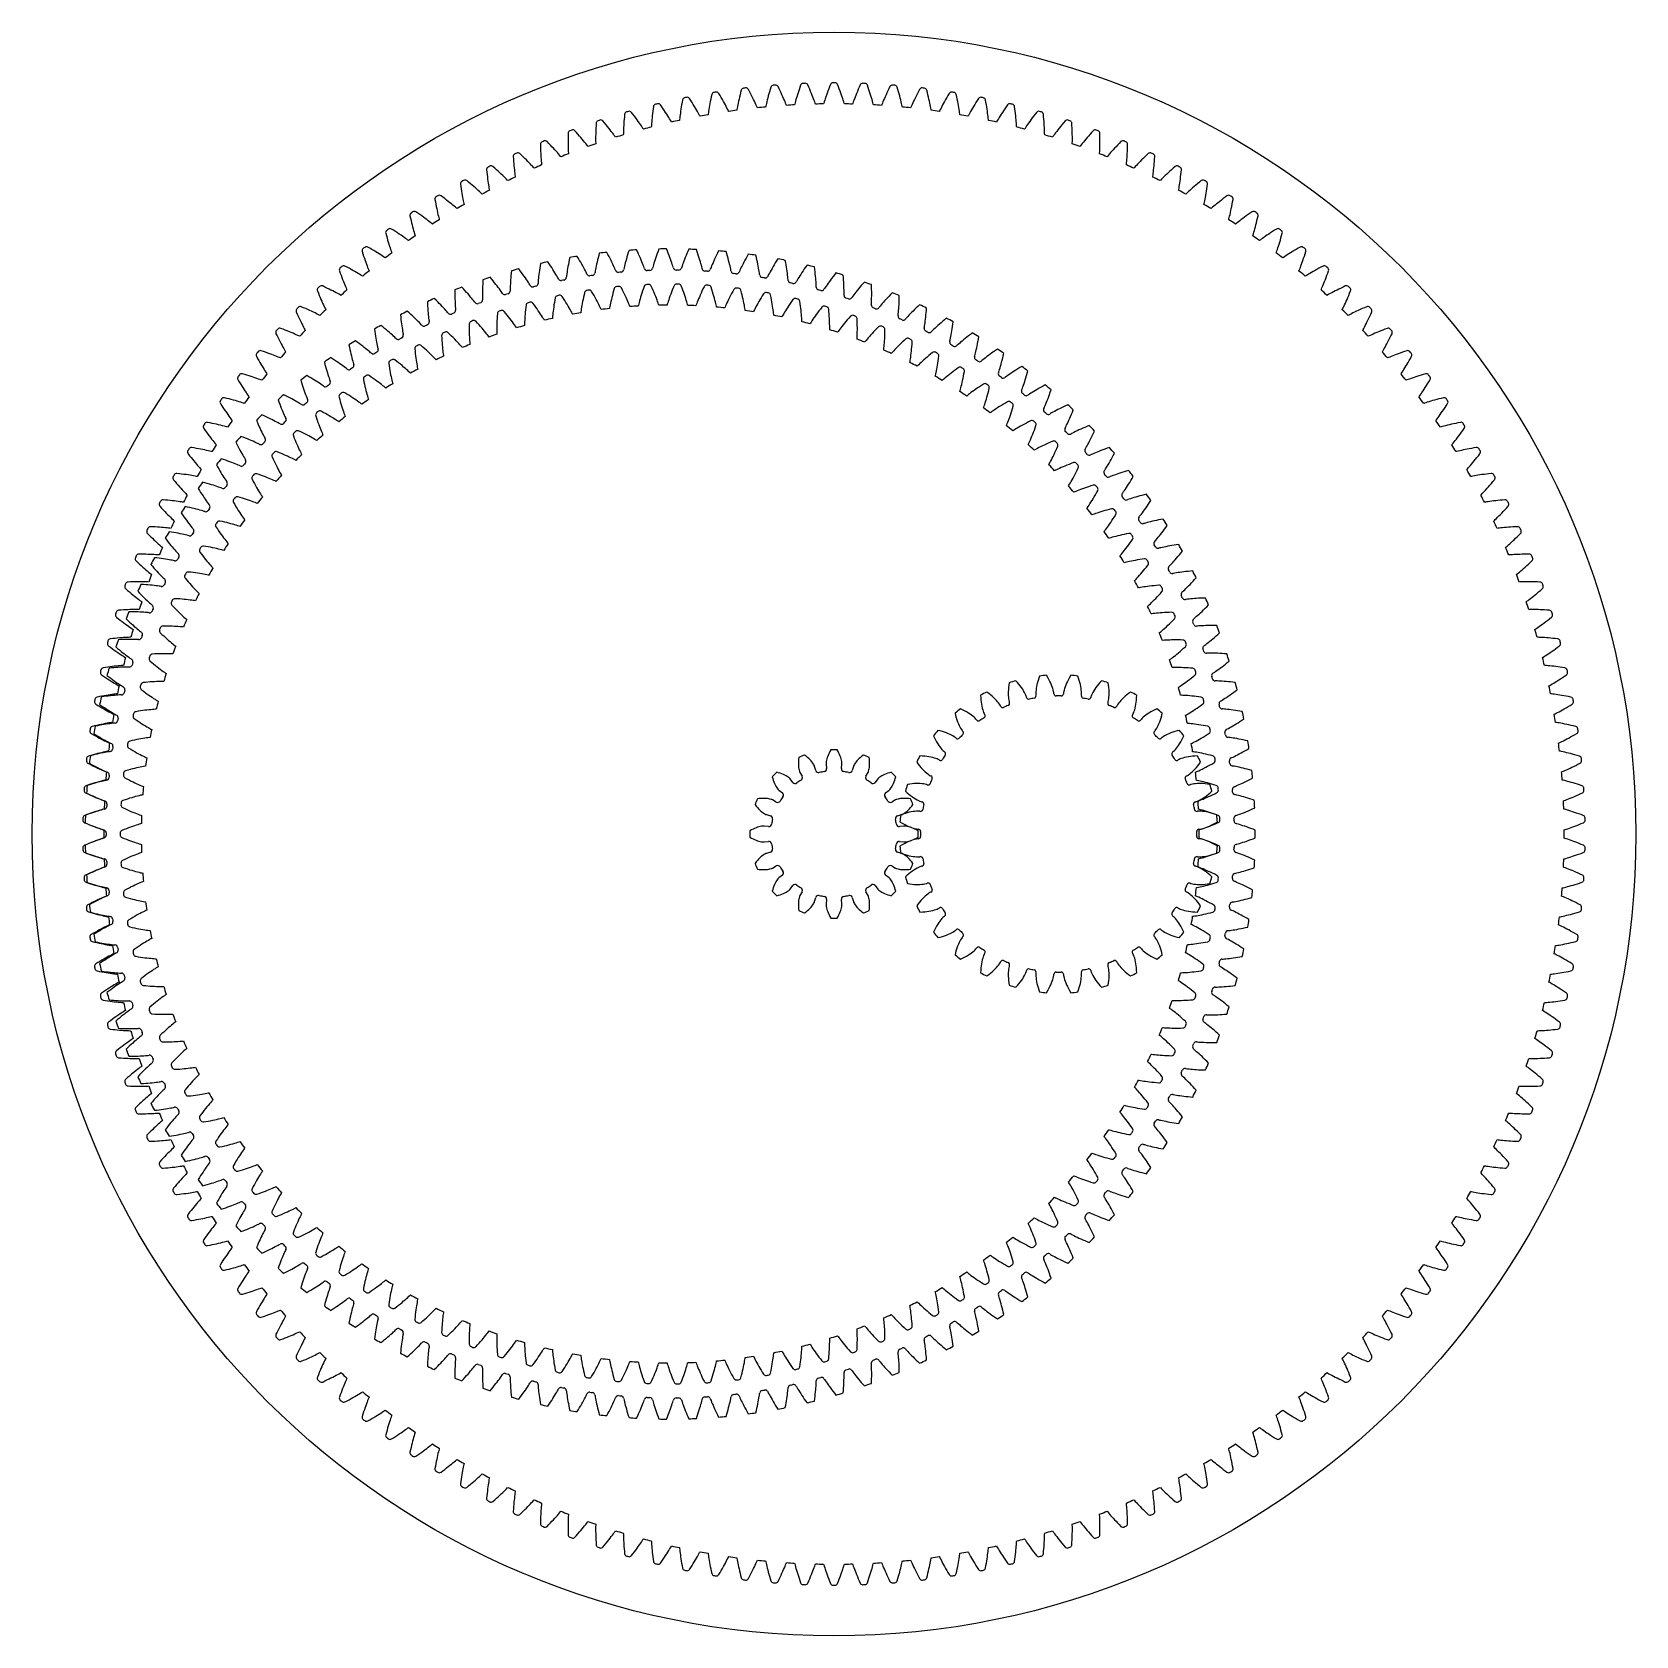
# Model space of a CAD drawing. Header units: millimetres. Extents: x -171 to 171, y -171 to 171.
import ezdxf

# ---------------------------------------------------------------- set-up
doc = ezdxf.new("R2010")
doc.units = ezdxf.units.MM

msp = doc.modelspace()

# ---------------------------------------------------------------- linework, layer by layer
at = {"layer": 'fixed_ring'}
for p, q in [((-26.124348, 157.982036), (-26.233782, 157.4763)), ((-24.340678, 157.779998), (-24.602813, 158.226126)), ((-24.089432, 157.346373), (-24.340678, 157.779998)), ((-20.074752, 157.90879), (-20.188788, 157.439137)), ((-19.952333, 158.394762), (-20.074752, 157.90879)), ((-19.822879, 158.895748), (-19.952333, 158.394762)), ((-18.048651, 158.622957), (-18.292842, 159.079154)), ((-17.814843, 158.179686), (-18.048651, 158.622957)), ((-17.593038, 157.75029), (-17.814843, 158.179686)), ((-17.383498, 157.336102), (-17.593038, 157.75029)), ((-14.037193, 157.669883), (-14.151737, 157.241479)), ((-13.913595, 158.117301), (-14.037193, 157.669883)), ((-13.780978, 158.582049), (-13.913595, 158.117301)), ((-13.639335, 159.06277), (-13.780978, 158.582049)), ((-13.490066, 159.558213), (-13.639335, 159.06277)), ((-11.728086, 159.215101), (-11.953947, 159.680645)), ((-11.512086, 158.762885), (-11.728086, 159.215101)), ((-11.307528, 158.32501), (-11.512086, 158.762885)), ((-11.11462, 157.902819), (-11.307528, 158.32501)), ((-10.933664, 157.497966), (-11.11462, 157.902819)), ((-7.889175, 157.679787), (-8.010664, 157.277055)), ((-7.75769, 158.103299), (-7.889175, 157.679787)), ((-7.616402, 158.545449), (-7.75769, 158.103299)), ((-7.465413, 159.004558), (-7.616402, 158.545449)), ((-7.30477, 159.479267), (-7.465413, 159.004558)), ((-7.135922, 159.968384), (-7.30477, 159.479267)), ((-5.388976, 159.555493), (-5.59615, 160.029648)), ((-5.191125, 159.095047), (-5.388976, 159.555493)), ((-5.004137, 158.649385), (-5.191125, 159.095047)), ((-4.828167, 158.219859), (-5.004137, 158.649385)), ((-4.663449, 157.808132), (-4.828167, 158.219859)), ((-4.510347, 157.416325), (-4.663449, 157.808132)), ((-1.614139, 157.868771), (-1.751543, 157.471187)), ((-1.465921, 158.286721), (-1.614139, 157.868771)), ((-1.307166, 158.722904), (-1.465921, 158.286721)), ((-1.138044, 159.175647), (-1.307166, 158.722904)), ((-0.958655, 159.643594), (-1.138044, 159.175647)), ((-0.770495, 160.125612), (-0.958655, 159.643594)), ((0.958655, 159.643594), (0.770495, 160.125612)), ((1.138044, 159.175647), (0.958655, 159.643594)), ((1.307166, 158.722904), (1.138044, 159.175647)), ((1.465921, 158.286721), (1.307166, 158.722904)), ((1.614139, 157.868771), (1.465921, 158.286721)), ((1.751543, 157.471187), (1.614139, 157.868771)), ((4.663449, 157.808132), (4.510347, 157.416325)), ((4.828167, 158.219859), (4.663449, 157.808132)), ((5.004137, 158.649385), (4.828167, 158.219859)), ((5.191125, 159.095047), (5.004137, 158.649385)), ((5.388976, 159.555493), (5.191125, 159.095047)), ((5.59615, 160.029648), (5.388976, 159.555493)), ((7.30477, 159.479267), (7.135922, 159.968384)), ((7.465413, 159.004558), (7.30477, 159.479267)), ((7.616402, 158.545449), (7.465413, 159.004558)), ((7.75769, 158.103299), (7.616402, 158.545449)), ((7.889175, 157.679787), (7.75769, 158.103299)), ((8.010664, 157.277055), (7.889175, 157.679787)), ((11.11462, 157.902819), (10.933664, 157.497966)), ((11.307528, 158.32501), (11.11462, 157.902819)), ((11.512086, 158.762885), (11.307528, 158.32501)), ((11.728086, 159.215101), (11.512086, 158.762885)), ((11.953947, 159.680645), (11.728086, 159.215101)), ((13.639335, 159.06277), (13.490066, 159.558213)), ((13.780978, 158.582049), (13.639335, 159.06277)), ((13.913595, 158.117301), (13.780978, 158.582049)), ((14.037193, 157.669883), (13.913595, 158.117301)), ((14.151737, 157.241479), (14.037193, 157.669883)), ((17.593038, 157.75029), (17.383498, 157.336102)), ((17.814843, 158.179686), (17.593038, 157.75029)), ((18.048651, 158.622957), (17.814843, 158.179686)), ((18.292842, 159.079154), (18.048651, 158.622957)), ((19.952333, 158.394762), (19.822879, 158.895748)), ((20.074752, 157.90879), (19.952333, 158.394762)), ((20.188788, 157.439137), (20.074752, 157.90879)), ((24.340678, 157.779998), (24.089432, 157.346373)), ((24.602813, 158.226126), (24.340678, 157.779998)), ((26.233782, 157.4763), (26.124348, 157.982036)), ((-38.726081, 154.397126), (-38.783409, 153.917238)), ((-38.662371, 154.894213), (-38.726081, 154.397126)), ((-38.593464, 155.407045), (-38.662371, 154.894213)), ((-36.79938, 155.347359), (-37.096131, 155.77125)), ((-36.514477, 154.935066), (-36.79938, 155.347359)), ((-36.243143, 154.535121), (-36.514477, 154.935066)), ((-35.985796, 154.148816), (-36.243143, 154.535121)), ((-32.765744, 154.439504), (-32.821907, 154.022612)), ((-32.703002, 154.878496), (-32.765744, 154.439504)), ((-32.633533, 155.337444), (-32.703002, 154.878496)), ((-32.557172, 155.814673), (-32.633533, 155.337444)), ((-32.47375, 156.308835), (-32.557172, 155.814673)), ((-32.38451, 156.818522), (-32.47375, 156.308835)), ((-30.594217, 156.687556), (-30.873881, 157.12291)), ((-30.32593, 156.264262), (-30.594217, 156.687556)), ((-30.070711, 155.853846), (-30.32593, 156.264262)), ((-29.828926, 155.457615), (-30.070711, 155.853846)), ((-29.601071, 155.077177), (-29.828926, 155.457615)), ((-29.38784, 154.714568), (-29.601071, 155.077177)), ((-29.190236, 154.372481), (-29.38784, 154.714568)), ((-29.0098, 154.054707), (-29.190236, 154.372481)), ((-26.795485, 154.455247), (-26.845238, 154.129606)), ((-26.737801, 154.816093), (-26.795485, 154.455247)), ((-26.672556, 155.205726), (-26.737801, 154.816093)), ((-26.599863, 155.620056), (-26.672556, 155.205726)), ((-26.519718, 156.056206), (-26.599863, 155.620056)), ((-26.432058, 156.512029), (-26.519718, 156.056206)), ((-26.336784, 156.985845), (-26.432058, 156.512029)), ((-26.233782, 157.4763), (-26.336784, 156.985845)), ((-23.850731, 156.926134), (-24.089432, 157.346373)), ((-23.62489, 156.520604), (-23.850731, 156.926134)), ((-23.41234, 156.131408), (-23.62489, 156.520604)), ((-23.213694, 155.760608), (-23.41234, 156.131408)), ((-23.029847, 155.410935), (-23.213694, 155.760608)), ((-22.862186, 155.08624), (-23.029847, 155.410935)), ((-22.71307, 154.792502), (-22.862186, 155.08624)), ((-22.587262, 154.540833), (-22.71307, 154.792502)), ((-22.502189, 154.368557), (-22.587262, 154.540833)), ((-20.748168, 154.798472), (-20.782626, 154.609451)), ((-20.696359, 155.075024), (-20.748168, 154.798472)), ((-20.633698, 155.398429), (-20.696359, 155.075024)), ((-20.561714, 155.756697), (-20.633698, 155.398429)), ((-20.481029, 156.143428), (-20.561714, 155.756697)), ((-20.391921, 156.55454), (-20.481029, 156.143428)), ((-20.294501, 156.987159), (-20.391921, 156.55454)), ((-20.188788, 157.439137), (-20.294501, 156.987159)), ((-17.18659, 156.938764), (-17.383498, 157.336102)), ((-17.002842, 156.560359), (-17.18659, 156.938764)), ((-16.833042, 156.203653), (-17.002842, 156.560359)), ((-16.678423, 155.872549), (-16.833042, 156.203653)), ((-16.541102, 155.573115), (-16.678423, 155.872549)), ((-16.425399, 155.316643), (-16.541102, 155.573115)), ((-16.347243, 155.141122), (-16.425399, 155.316643)), ((-14.577517, 155.500963), (-14.619463, 155.313461)), ((-14.514753, 155.775236), (-14.577517, 155.500963)), ((-14.439285, 156.095895), (-14.514753, 155.775236)), ((-14.353114, 156.451017), (-14.439285, 156.095895)), ((-14.257119, 156.834235), (-14.353114, 156.451017)), ((-14.151737, 157.241479), (-14.257119, 156.834235)), ((-10.765106, 157.112556), (-10.933664, 157.497966)), ((-10.609621, 156.749381), (-10.765106, 157.112556)), ((-10.468287, 156.412392), (-10.609621, 156.749381)), ((-10.34298, 156.107736), (-10.468287, 156.412392)), ((-10.237565, 155.846866), (-10.34298, 156.107736)), ((-10.166448, 155.668376), (-10.237565, 155.846866)), ((-8.383815, 155.957575), (-8.433183, 155.771889)), ((-8.310197, 156.229136), (-8.383815, 155.957575)), ((-8.222041, 156.54654), (-8.310197, 156.229136)), ((-8.121819, 156.897956), (-8.222041, 156.54654)), ((-8.010664, 157.277055), (-8.121819, 156.897956)), ((-4.369424, 157.047257), (-4.510347, 157.416325)), ((-4.241599, 156.704914), (-4.369424, 157.047257)), ((-4.128503, 156.395517), (-4.241599, 156.704914)), ((-4.033543, 156.130663), (-4.128503, 156.395517)), ((-3.969579, 155.949487), (-4.033543, 156.130663)), ((-2.176857, 156.167585), (-2.233568, 155.984009)), ((-2.092501, 156.436005), (-2.176857, 156.167585)), ((-1.991795, 156.749654), (-2.092501, 156.436005)), ((-1.877682, 157.096808), (-1.991795, 156.749654)), ((-1.751543, 157.471187), (-1.877682, 157.096808)), ((1.877682, 157.096808), (1.751543, 157.471187)), ((1.991795, 156.749654), (1.877682, 157.096808)), ((2.092501, 156.436005), (1.991795, 156.749654)), ((2.176857, 156.167585), (2.092501, 156.436005)), ((2.233568, 155.984009), (2.176857, 156.167585)), ((4.033543, 156.130663), (3.969579, 155.949487)), ((4.128503, 156.395517), (4.033543, 156.130663)), ((4.241599, 156.704914), (4.128503, 156.395517)), ((4.369424, 157.047257), (4.241599, 156.704914)), ((4.510347, 157.416325), (4.369424, 157.047257)), ((8.121819, 156.897956), (8.010664, 157.277055)), ((8.222041, 156.54654), (8.121819, 156.897956)), ((8.310197, 156.229136), (8.222041, 156.54654)), ((8.383815, 155.957575), (8.310197, 156.229136)), ((8.433183, 155.771889), (8.383815, 155.957575)), ((10.237565, 155.846866), (10.166448, 155.668376)), ((10.34298, 156.107736), (10.237565, 155.846866)), ((10.468287, 156.412392), (10.34298, 156.107736)), ((10.609621, 156.749381), (10.468287, 156.412392)), ((10.765106, 157.112556), (10.609621, 156.749381)), ((10.933664, 157.497966), (10.765106, 157.112556)), ((14.257119, 156.834235), (14.151737, 157.241479)), ((14.353114, 156.451017), (14.257119, 156.834235)), ((14.439285, 156.095895), (14.353114, 156.451017)), ((14.514753, 155.775236), (14.439285, 156.095895)), ((14.577517, 155.500963), (14.514753, 155.775236)), ((14.619463, 155.313461), (14.577517, 155.500963)), ((16.425399, 155.316643), (16.347243, 155.141122)), ((16.541102, 155.573115), (16.425399, 155.316643)), ((16.678423, 155.872549), (16.541102, 155.573115)), ((16.833042, 156.203653), (16.678423, 155.872549)), ((17.002842, 156.560359), (16.833042, 156.203653)), ((17.18659, 156.938764), (17.002842, 156.560359)), ((17.383498, 157.336102), (17.18659, 156.938764)), ((20.294501, 156.987159), (20.188788, 157.439137)), ((20.391921, 156.55454), (20.294501, 156.987159)), ((20.481029, 156.143428), (20.391921, 156.55454)), ((20.561714, 155.756697), (20.481029, 156.143428)), ((20.633698, 155.398429), (20.561714, 155.756697)), ((20.696359, 155.075024), (20.633698, 155.398429)), ((20.748168, 154.798472), (20.696359, 155.075024)), ((20.782626, 154.609451), (20.748168, 154.798472)), ((22.587262, 154.540833), (22.502189, 154.368557)), ((22.71307, 154.792502), (22.587262, 154.540833)), ((22.862186, 155.08624), (22.71307, 154.792502)), ((23.029847, 155.410935), (22.862186, 155.08624)), ((23.213694, 155.760608), (23.029847, 155.410935)), ((23.41234, 156.131408), (23.213694, 155.760608)), ((23.62489, 156.520604), (23.41234, 156.131408)), ((23.850731, 156.926134), (23.62489, 156.520604)), ((24.089432, 157.346373), (23.850731, 156.926134)), ((26.336784, 156.985845), (26.233782, 157.4763)), ((26.432058, 156.512029), (26.336784, 156.985845)), ((26.519718, 156.056206), (26.432058, 156.512029)), ((26.599863, 155.620056), (26.519718, 156.056206)), ((26.672556, 155.205726), (26.599863, 155.620056)), ((26.737801, 154.816093), (26.672556, 155.205726)), ((26.795485, 154.455247), (26.737801, 154.816093)), ((26.845238, 154.129606), (26.795485, 154.455247)), ((29.190236, 154.372481), (29.0098, 154.054707)), ((29.38784, 154.714568), (29.190236, 154.372481)), ((29.601071, 155.077177), (29.38784, 154.714568)), ((29.828926, 155.457615), (29.601071, 155.077177)), ((30.070711, 155.853846), (29.828926, 155.457615)), ((30.32593, 156.264262), (30.070711, 155.853846)), ((30.594217, 156.687556), (30.32593, 156.264262)), ((30.873881, 157.12291), (30.594217, 156.687556)), ((32.47375, 156.308835), (32.38451, 156.818522)), ((32.557172, 155.814673), (32.47375, 156.308835)), ((32.633533, 155.337444), (32.557172, 155.814673)), ((32.703002, 154.878496), (32.633533, 155.337444)), ((32.765744, 154.439504), (32.703002, 154.878496)), ((32.821907, 154.022612), (32.765744, 154.439504)), ((36.243143, 154.535121), (35.985796, 154.148816)), ((36.514477, 154.935066), (36.243143, 154.535121)), ((36.79938, 155.347359), (36.514477, 154.935066)), ((37.096131, 155.77125), (36.79938, 155.347359)), ((38.662371, 154.894213), (38.593464, 155.407045)), ((38.726081, 154.397126), (38.662371, 154.894213)), ((38.783409, 153.917238), (38.726081, 154.397126)), ((-50.870539, 150.832258), (-50.889558, 150.349332)), ((-50.846524, 151.332836), (-50.870539, 150.832258)), ((-50.81858, 151.849522), (-50.846524, 151.332836)), ((-49.025425, 151.932564), (-49.354916, 152.331538)), ((-48.708666, 151.54421), (-49.025425, 151.932564)), ((-48.406413, 151.167087), (-48.708666, 151.54421)), ((-48.119188, 150.802449), (-48.406413, 151.167087)), ((-47.847674, 150.451834), (-48.119188, 150.802449)), ((-44.955274, 150.928016), (-44.973682, 150.533387)), ((-44.93241, 151.348052), (-44.955274, 150.928016)), ((-44.904745, 151.790641), (-44.93241, 151.348052)), ((-44.871959, 152.253657), (-44.904745, 151.790641)), ((-44.833756, 152.735445), (-44.871959, 152.253657)), ((-44.789859, 153.234672), (-44.833756, 152.735445)), ((-44.741395, 153.749839), (-44.789859, 153.234672)), ((-42.946356, 153.761526), (-43.259725, 154.173284)), ((-42.645287, 153.360886), (-42.946356, 153.761526)), ((-42.358267, 152.972044), (-42.645287, 153.360886)), ((-42.085765, 152.596276), (-42.358267, 152.972044)), ((-41.828405, 152.235143), (-42.085765, 152.596276)), ((-41.587039, 151.890622), (-41.828405, 152.235143)), ((-41.362881, 151.565315), (-41.587039, 151.890622)), ((-41.157767, 151.262882), (-41.362881, 151.565315)), ((-40.974751, 150.98898), (-41.157767, 151.262882)), ((-40.819884, 150.754073), (-40.974751, 150.98898)), ((-39.024526, 151.228767), (-39.036242, 151.036988)), ((-39.005999, 151.509519), (-39.024526, 151.228767)), ((-38.982275, 151.838083), (-39.005999, 151.509519)), ((-38.953443, 152.202372), (-38.982275, 151.838083)), ((-38.91936, 152.595957), (-38.953443, 152.202372)), ((-38.879815, 153.014752), (-38.91936, 152.595957)), ((-38.834577, 153.455891), (-38.879815, 153.014752)), ((-38.783409, 153.917238), (-38.834577, 153.455891)), ((-35.742997, 153.777738), (-35.985796, 154.148816)), ((-35.515518, 153.423892), (-35.742997, 153.777738)), ((-35.30447, 153.089931), (-35.515518, 153.423892)), ((-35.111543, 152.779583), (-35.30447, 153.089931)), ((-34.93956, 152.498621), (-35.111543, 152.779583)), ((-34.794155, 152.257743), (-34.93956, 152.498621)), ((-34.695664, 152.092771), (-34.794155, 152.257743)), ((-32.981344, 152.660684), (-33.000676, 152.469523)), ((-32.951671, 152.940478), (-32.981344, 152.660684)), ((-32.914903, 153.267839), (-32.951671, 152.940478)), ((-32.871611, 153.630693), (-32.914903, 153.267839)), ((-32.821907, 154.022612), (-32.871611, 153.630693)), ((-28.849123, 153.76713), (-29.0098, 154.054707)), ((-28.713409, 153.520662), (-28.849123, 153.76713)), ((-28.621555, 153.351904), (-28.713409, 153.520662)), ((-26.886012, 153.851213), (-26.912929, 153.660972)), ((-26.845238, 154.129606), (-26.886012, 153.851213)), ((26.886012, 153.851213), (26.845238, 154.129606)), ((26.912929, 153.660972), (26.886012, 153.851213)), ((28.713409, 153.520662), (28.621555, 153.351904)), ((28.849123, 153.76713), (28.713409, 153.520662)), ((29.0098, 154.054707), (28.849123, 153.76713)), ((32.871611, 153.630693), (32.821907, 154.022612)), ((32.914903, 153.267839), (32.871611, 153.630693)), ((32.951671, 152.940478), (32.914903, 153.267839)), ((32.981344, 152.660684), (32.951671, 152.940478)), ((33.000676, 152.469523), (32.981344, 152.660684)), ((34.794155, 152.257743), (34.695664, 152.092771)), ((34.93956, 152.498621), (34.794155, 152.257743)), ((35.111543, 152.779583), (34.93956, 152.498621)), ((35.30447, 153.089931), (35.111543, 152.779583)), ((35.515518, 153.423892), (35.30447, 153.089931)), ((35.742997, 153.777738), (35.515518, 153.423892)), ((35.985796, 154.148816), (35.742997, 153.777738)), ((38.834577, 153.455891), (38.783409, 153.917238)), ((38.879815, 153.014752), (38.834577, 153.455891)), ((38.91936, 152.595957), (38.879815, 153.014752)), ((38.953443, 152.202372), (38.91936, 152.595957)), ((38.982275, 151.838083), (38.953443, 152.202372)), ((39.005999, 151.509519), (38.982275, 151.838083)), ((39.024526, 151.228767), (39.005999, 151.509519)), ((39.036242, 151.036988), (39.024526, 151.228767)), ((40.974751, 150.98898), (40.819884, 150.754073)), ((41.157767, 151.262882), (40.974751, 150.98898)), ((41.362881, 151.565315), (41.157767, 151.262882)), ((41.587039, 151.890622), (41.362881, 151.565315)), ((41.828405, 152.235143), (41.587039, 151.890622)), ((42.085765, 152.596276), (41.828405, 152.235143)), ((42.358267, 152.972044), (42.085765, 152.596276)), ((42.645287, 153.360886), (42.358267, 152.972044)), ((42.946356, 153.761526), (42.645287, 153.360886)), ((43.259725, 154.173284), (42.946356, 153.761526)), ((44.789859, 153.234672), (44.741395, 153.749839)), ((44.833756, 152.735445), (44.789859, 153.234672)), ((44.871959, 152.253657), (44.833756, 152.735445)), ((44.904745, 151.790641), (44.871959, 152.253657)), ((44.93241, 151.348052), (44.904745, 151.790641)), ((44.955274, 150.928016), (44.93241, 151.348052)), ((44.973682, 150.533387), (44.955274, 150.928016)), ((48.119188, 150.802449), (47.847674, 150.451834)), ((48.406413, 151.167087), (48.119188, 150.802449)), ((48.708666, 151.54421), (48.406413, 151.167087)), ((49.025425, 151.932564), (48.708666, 151.54421)), ((49.354916, 152.331538), (49.025425, 151.932564)), ((50.846524, 151.332836), (50.81858, 151.849522)), ((50.870539, 150.832258), (50.846524, 151.332836)), ((50.889558, 150.349332), (50.870539, 150.832258)), ((-60.941515, 147.557202), (-61.301664, 147.928737)), ((-60.594902, 147.195243), (-60.941515, 147.557202)), ((-56.822791, 149.191711), (-56.826886, 148.690574)), ((-56.826886, 148.690574), (-56.82669, 148.207274)), ((-56.82669, 148.207274), (-56.822586, 147.743117)), ((-56.81541, 149.709099), (-56.822791, 149.191711)), ((-56.822586, 147.743117), (-56.815, 147.299729)), ((-55.026975, 149.863366), (-55.372067, 150.248925)), ((-54.695026, 149.487912), (-55.026975, 149.863366)), ((-54.37802, 149.123103), (-54.695026, 149.487912)), ((-54.076525, 148.770173), (-54.37802, 149.123103)), ((-53.791286, 148.43063), (-54.076525, 148.770173)), ((-53.523311, 148.106374), (-53.791286, 148.43063)), ((-53.274016, 147.799905), (-53.523311, 148.106374)), ((-53.045522, 147.514724), (-53.274016, 147.799905)), ((-52.841323, 147.256229), (-53.045522, 147.514724)), ((-50.920104, 149.021427), (-50.922809, 148.626378)), ((-50.922809, 148.626378), (-50.922607, 148.26095)), ((-50.922607, 148.26095), (-50.920152, 147.93154)), ((-50.920152, 147.93154), (-50.916314, 147.650203)), ((-50.913958, 149.44204), (-50.920104, 149.021427)), ((-50.916314, 147.650203), (-50.912756, 147.4581)), ((-50.90391, 149.885379), (-50.913958, 149.44204)), ((-50.889558, 150.349332), (-50.90391, 149.885379)), ((-47.592802, 150.117181), (-47.847674, 150.451834)), ((-47.355888, 149.801043), (-47.592802, 150.117181)), ((-47.138913, 149.507004), (-47.355888, 149.801043)), ((-46.945152, 149.240595), (-47.138913, 149.507004)), ((-46.781068, 149.01203), (-46.945152, 149.240595)), ((-46.669781, 148.855405), (-46.781068, 149.01203)), ((-45.006002, 149.557725), (-45.010085, 149.365633)), ((-44.998651, 149.838993), (-45.006002, 149.557725)), ((-44.988009, 150.16824), (-44.998651, 149.838993)), ((-44.973682, 150.533387), (-44.988009, 150.16824)), ((-40.714912, 150.593147), (-40.819884, 150.754073)), ((40.819884, 150.754073), (40.714912, 150.593147)), ((44.988009, 150.16824), (44.973682, 150.533387)), ((44.998651, 149.838993), (44.988009, 150.16824)), ((45.006002, 149.557725), (44.998651, 149.838993)), ((45.010085, 149.365633), (45.006002, 149.557725)), ((46.781068, 149.01203), (46.669781, 148.855405)), ((46.945152, 149.240595), (46.781068, 149.01203)), ((47.138913, 149.507004), (46.945152, 149.240595)), ((47.355888, 149.801043), (47.138913, 149.507004)), ((47.592802, 150.117181), (47.355888, 149.801043)), ((47.847674, 150.451834), (47.592802, 150.117181)), ((50.90391, 149.885379), (50.889558, 150.349332)), ((50.913958, 149.44204), (50.90391, 149.885379)), ((50.912756, 147.4581), (50.916314, 147.650203)), ((50.920104, 149.021427), (50.913958, 149.44204)), ((50.916314, 147.650203), (50.920152, 147.93154)), ((50.922809, 148.626378), (50.920104, 149.021427)), ((50.920152, 147.93154), (50.922607, 148.26095)), ((50.922607, 148.26095), (50.922809, 148.626378)), ((53.045522, 147.514724), (52.841323, 147.256229)), ((53.274016, 147.799905), (53.045522, 147.514724)), ((53.523311, 148.106374), (53.274016, 147.799905)), ((53.791286, 148.43063), (53.523311, 148.106374)), ((54.076525, 148.770173), (53.791286, 148.43063)), ((54.37802, 149.123103), (54.076525, 148.770173)), ((54.695026, 149.487912), (54.37802, 149.123103)), ((55.026975, 149.863366), (54.695026, 149.487912)), ((55.372067, 150.248925), (55.026975, 149.863366)), ((56.815, 147.299729), (56.822586, 147.743117)), ((56.822791, 149.191711), (56.81541, 149.709099)), ((56.822586, 147.743117), (56.82669, 148.207274)), ((56.826886, 148.690574), (56.822791, 149.191711)), ((56.82669, 148.207274), (56.826886, 148.690574)), ((60.941515, 147.557202), (60.594902, 147.195243)), ((61.301664, 147.928737), (60.941515, 147.557202)), ((-68.530221, 144.721851), (-68.496471, 144.205512)), ((-68.496471, 144.205512), (-68.460738, 143.705634)), ((-66.759695, 145.017721), (-67.13433, 145.374644)), ((-66.398966, 144.669828), (-66.759695, 145.017721)), ((-66.053977, 144.331358), (-66.398966, 144.669828)), ((-65.725395, 144.003498), (-66.053977, 144.331358)), ((-65.414082, 143.68769), (-65.725395, 144.003498)), ((-62.722404, 147.331956), (-62.709209, 146.814684)), ((-62.709209, 146.814684), (-62.693377, 146.31378)), ((-62.693377, 146.31378), (-62.673968, 145.83087)), ((-62.673968, 145.83087), (-62.651413, 145.367243)), ((-62.651413, 145.367243), (-62.626206, 144.924507)), ((-62.626206, 144.924507), (-62.598915, 144.504736)), ((-62.598915, 144.504736), (-62.570224, 144.11072)), ((-62.570224, 144.11072), (-62.54099, 143.746464)), ((-60.263643, 146.843325), (-60.594902, 147.195243)), ((-59.948355, 146.502661), (-60.263643, 146.843325)), ((-59.649843, 146.174726), (-59.948355, 146.502661)), ((-59.369189, 145.86138), (-59.649843, 146.174726)), ((-59.107906, 145.565065), (-59.369189, 145.86138)), ((-58.868255, 145.289194), (-59.107906, 145.565065)), ((-58.653941, 145.039021), (-58.868255, 145.289194)), ((-58.472216, 144.824216), (-58.653941, 145.039021)), ((-58.348837, 144.676927), (-58.472216, 144.824216)), ((-56.815, 147.299729), (-56.804419, 146.879204)), ((-56.804419, 146.879204), (-56.791416, 146.48436)), ((-56.791416, 146.48436), (-56.776686, 146.119229)), ((-56.776686, 146.119229), (-56.761136, 145.790177)), ((-56.761136, 145.790177), (-56.746117, 145.509215)), ((-56.746117, 145.509215), (-56.734925, 145.317405)), ((-52.668282, 147.034369), (-52.841323, 147.256229)), ((-52.550856, 146.882291), (-52.668282, 147.034369)), ((52.668282, 147.034369), (52.550856, 146.882291)), ((52.841323, 147.256229), (52.668282, 147.034369)), ((56.734925, 145.317405), (56.746117, 145.509215)), ((56.746117, 145.509215), (56.761136, 145.790177)), ((56.761136, 145.790177), (56.776686, 146.119229)), ((56.776686, 146.119229), (56.791416, 146.48436)), ((56.791416, 146.48436), (56.804419, 146.879204)), ((56.804419, 146.879204), (56.815, 147.299729)), ((58.472216, 144.824216), (58.348837, 144.676927)), ((58.653941, 145.039021), (58.472216, 144.824216)), ((58.868255, 145.289194), (58.653941, 145.039021)), ((59.107906, 145.565065), (58.868255, 145.289194)), ((59.369189, 145.86138), (59.107906, 145.565065)), ((59.649843, 146.174726), (59.369189, 145.86138)), ((59.948355, 146.502661), (59.649843, 146.174726)), ((60.263643, 146.843325), (59.948355, 146.502661)), ((60.594902, 147.195243), (60.263643, 146.843325)), ((62.54099, 143.746464), (62.570224, 144.11072)), ((62.570224, 144.11072), (62.598915, 144.504736)), ((62.598915, 144.504736), (62.626206, 144.924507)), ((62.626206, 144.924507), (62.651413, 145.367243)), ((62.651413, 145.367243), (62.673968, 145.83087)), ((62.673968, 145.83087), (62.693377, 146.31378)), ((62.693377, 146.31378), (62.709209, 146.814684)), ((62.709209, 146.814684), (62.722404, 147.331956)), ((65.725395, 144.003498), (65.414082, 143.68769)), ((66.053977, 144.331358), (65.725395, 144.003498)), ((66.398966, 144.669828), (66.053977, 144.331358)), ((66.759695, 145.017721), (66.398966, 144.669828)), ((67.13433, 145.374644), (66.759695, 145.017721)), ((68.460738, 143.705634), (68.496471, 144.205512)), ((68.496471, 144.205512), (68.530221, 144.721851)), ((-74.229677, 141.882911), (-74.175427, 141.368322)), ((-74.175427, 141.368322), (-74.119848, 140.870259)), ((-74.119848, 140.870259), (-74.062132, 140.390418)), ((-72.472314, 142.248937), (-72.860842, 142.590683)), ((-72.098039, 141.91566), (-72.472314, 142.248937)), ((-71.739867, 141.591173), (-72.098039, 141.91566)), ((-71.39851, 141.276636), (-71.739867, 141.591173)), ((-71.074887, 140.973454), (-71.39851, 141.276636)), ((-70.770224, 140.683397), (-71.074887, 140.973454)), ((-70.486225, 140.408777), (-70.770224, 140.683397)), ((-68.460738, 143.705634), (-68.422145, 143.223877)), ((-68.422145, 143.223877), (-68.381176, 142.761513)), ((-68.381176, 142.761513), (-68.338386, 142.32013)), ((-68.338386, 142.32013), (-68.294429, 141.901775)), ((-68.294429, 141.901775), (-68.250096, 141.509212)), ((-68.250096, 141.509212), (-68.206403, 141.146406)), ((-68.206403, 141.146406), (-68.164759, 140.819629)), ((-68.164759, 140.819629), (-68.127465, 140.540749)), ((-68.127465, 140.540749), (-68.101069, 140.350434)), ((-65.121191, 143.38575), (-65.414082, 143.68769)), ((-64.848335, 143.100056), (-65.121191, 143.38575)), ((-64.597906, 142.833931), (-64.848335, 143.100056)), ((-64.373815, 142.592476), (-64.597906, 142.833931)), ((-64.183694, 142.385066), (-64.373815, 142.592476)), ((-64.054557, 142.242799), (-64.183694, 142.385066)), ((-62.54099, 143.746464), (-62.51237, 143.41829)), ((-62.51237, 143.41829), (-62.486192, 143.138147)), ((-62.486192, 143.138147), (-62.467384, 142.946934)), ((62.467384, 142.946934), (62.486192, 143.138147)), ((62.486192, 143.138147), (62.51237, 143.41829)), ((62.51237, 143.41829), (62.54099, 143.746464)), ((64.183694, 142.385066), (64.054557, 142.242799)), ((64.373815, 142.592476), (64.183694, 142.385066)), ((64.597906, 142.833931), (64.373815, 142.592476)), ((64.848335, 143.100056), (64.597906, 142.833931)), ((65.121191, 143.38575), (64.848335, 143.100056)), ((65.414082, 143.68769), (65.121191, 143.38575)), ((68.101069, 140.350434), (68.127465, 140.540749)), ((68.127465, 140.540749), (68.164759, 140.819629)), ((68.164759, 140.819629), (68.206403, 141.146406)), ((68.206403, 141.146406), (68.250096, 141.509212)), ((68.250096, 141.509212), (68.294429, 141.901775)), ((68.294429, 141.901775), (68.338386, 142.32013)), ((68.338386, 142.32013), (68.381176, 142.761513)), ((68.381176, 142.761513), (68.422145, 143.223877)), ((68.422145, 143.223877), (68.460738, 143.705634)), ((70.770224, 140.683397), (70.486225, 140.408777)), ((71.074887, 140.973454), (70.770224, 140.683397)), ((71.39851, 141.276636), (71.074887, 140.973454)), ((71.739867, 141.591173), (71.39851, 141.276636)), ((72.098039, 141.91566), (71.739867, 141.591173)), ((72.472314, 142.248937), (72.098039, 141.91566)), ((72.860842, 142.590683), (72.472314, 142.248937)), ((74.062132, 140.390418), (74.119848, 140.870259)), ((74.119848, 140.870259), (74.175427, 141.368322)), ((74.175427, 141.368322), (74.229677, 141.882911)), ((-79.811761, 138.819624), (-79.737095, 138.307599)), ((-79.737095, 138.307599), (-79.661759, 137.81214)), ((-79.661759, 137.81214), (-79.585012, 137.334973)), ((-79.585012, 137.334973), (-79.507438, 136.877325)), ((-78.070339, 139.255228), (-78.472147, 139.581257)), ((-77.68311, 138.937094), (-78.070339, 139.255228)), ((-77.312321, 138.627104), (-77.68311, 138.937094)), ((-76.958729, 138.326386), (-77.312321, 138.627104)), ((-76.623308, 138.03631), (-76.958729, 138.326386)), ((-76.307354, 137.758595), (-76.623308, 138.03631)), ((-76.012662, 137.495483), (-76.307354, 137.758595)), ((-75.741881, 137.250095), (-76.012662, 137.495483)), ((-75.499315, 137.027208), (-75.741881, 137.250095)), ((-74.062132, 140.390418), (-74.002814, 139.930049)), ((-74.002814, 139.930049), (-73.94251, 139.490715)), ((-73.94251, 139.490715), (-73.881955, 139.074439)), ((-73.881955, 139.074439), (-73.82205, 138.683948)), ((-73.82205, 138.683948), (-73.763968, 138.323166)), ((-73.763968, 138.323166), (-73.709366, 137.998303)), ((-73.709366, 137.998303), (-73.661013, 137.721126)), ((-73.661013, 137.721126), (-73.627072, 137.532012)), ((-70.225414, 140.152818), (-70.486225, 140.408777)), ((-69.991901, 139.920464), (-70.225414, 140.152818)), ((-69.793684, 139.720776), (-69.991901, 139.920464)), ((-69.658993, 139.583755), (-69.793684, 139.720776)), ((69.793684, 139.720776), (69.658993, 139.583755)), ((69.991901, 139.920464), (69.793684, 139.720776)), ((70.225414, 140.152818), (69.991901, 139.920464)), ((70.486225, 140.408777), (70.225414, 140.152818)), ((73.627072, 137.532012), (73.661013, 137.721126)), ((73.661013, 137.721126), (73.709366, 137.998303)), ((73.709366, 137.998303), (73.763968, 138.323166)), ((73.763968, 138.323166), (73.82205, 138.683948)), ((73.82205, 138.683948), (73.881955, 139.074439)), ((73.881955, 139.074439), (73.94251, 139.490715)), ((73.94251, 139.490715), (74.002814, 139.930049)), ((74.002814, 139.930049), (74.062132, 140.390418)), ((75.741881, 137.250095), (75.499315, 137.027208)), ((76.012662, 137.495483), (75.741881, 137.250095)), ((76.307354, 137.758595), (76.012662, 137.495483)), ((76.623308, 138.03631), (76.307354, 137.758595)), ((76.958729, 138.326386), (76.623308, 138.03631)), ((77.312321, 138.627104), (76.958729, 138.326386)), ((77.68311, 138.937094), (77.312321, 138.627104)), ((78.070339, 139.255228), (77.68311, 138.937094)), ((78.472147, 139.581257), (78.070339, 139.255228)), ((79.507438, 136.877325), (79.585012, 137.334973)), ((79.585012, 137.334973), (79.661759, 137.81214)), ((79.661759, 137.81214), (79.737095, 138.307599)), ((79.737095, 138.307599), (79.811761, 138.819624)), ((-85.267646, 135.536836), (-85.172683, 135.028184)), ((-85.172683, 135.028184), (-85.077708, 134.536111)), ((-85.077708, 134.536111), (-84.982052, 134.062373)), ((-84.982052, 134.062373), (-84.886345, 133.608171)), ((-83.544919, 136.041328), (-83.959371, 136.351125)), ((-83.145348, 135.738841), (-83.544919, 136.041328)), ((-82.762528, 135.443837), (-83.145348, 135.738841)), ((-82.39726, 135.157414), (-82.762528, 135.443837)), ((-82.050572, 134.880903), (-82.39726, 135.157414)), ((-81.723827, 134.615968), (-82.050572, 134.880903)), ((-81.418908, 134.36478), (-81.723827, 134.615968)), ((-81.138585, 134.130352), (-81.418908, 134.36478)), ((-80.887349, 133.917284), (-81.138585, 134.130352)), ((-80.673894, 133.733976), (-80.887349, 133.917284)), ((-80.528743, 133.60809), (-80.673894, 133.733976)), ((-79.507438, 136.877325), (-79.429716, 136.440737)), ((-79.429716, 136.440737), (-79.352659, 136.027197)), ((-79.352659, 136.027197), (-79.277277, 135.639397)), ((-79.277277, 135.639397), (-79.204897, 135.281209)), ((-79.204897, 135.281209), (-79.137423, 134.958774)), ((-79.137423, 134.958774), (-79.078089, 134.683738)), ((-79.078089, 134.683738), (-79.036656, 134.496123)), ((-75.293316, 136.835558), (-75.499315, 137.027208)), ((-75.153284, 136.704001), (-75.293316, 136.835558)), ((75.293316, 136.835558), (75.153284, 136.704001)), ((75.499315, 137.027208), (75.293316, 136.835558)), ((79.036656, 134.496123), (79.078089, 134.683738)), ((79.078089, 134.683738), (79.137423, 134.958774)), ((79.137423, 134.958774), (79.204897, 135.281209)), ((79.204897, 135.281209), (79.277277, 135.639397)), ((79.277277, 135.639397), (79.352659, 136.027197)), ((79.352659, 136.027197), (79.429716, 136.440737)), ((79.429716, 136.440737), (79.507438, 136.877325)), ((80.673894, 133.733976), (80.528743, 133.60809)), ((80.887349, 133.917284), (80.673894, 133.733976)), ((81.138585, 134.130352), (80.887349, 133.917284)), ((81.418908, 134.36478), (81.138585, 134.130352)), ((81.723827, 134.615968), (81.418908, 134.36478)), ((82.050572, 134.880903), (81.723827, 134.615968)), ((82.39726, 135.157414), (82.050572, 134.880903)), ((82.762528, 135.443837), (82.39726, 135.157414)), ((83.145348, 135.738841), (82.762528, 135.443837)), ((83.544919, 136.041328), (83.145348, 135.738841)), ((83.959371, 136.351125), (83.544919, 136.041328)), ((84.886345, 133.608171), (84.982052, 134.062373)), ((84.982052, 134.062373), (85.077708, 134.536111)), ((85.077708, 134.536111), (85.172683, 135.028184)), ((85.172683, 135.028184), (85.267646, 135.536836)), ((-90.588705, 132.039735), (-90.473595, 131.535261)), ((-90.473595, 131.535261), (-90.359133, 131.047354)), ((-90.359133, 131.047354), (-90.244718, 130.577792)), ((-90.244718, 130.577792), (-90.131029, 130.127755)), ((-88.887397, 132.612318), (-89.313838, 132.905393)), ((-88.476116, 132.325956), (-88.887397, 132.612318)), ((-88.081871, 132.046405), (-88.476116, 132.325956)), ((-87.705504, 131.77473), (-88.081871, 132.046405)), ((-87.348098, 131.512221), (-87.705504, 131.77473)), ((-87.011078, 131.260485), (-87.348098, 131.512221)), ((-86.696413, 131.021619), (-87.011078, 131.260485)), ((-86.406992, 130.798521), (-86.696413, 131.021619)), ((-86.147484, 130.59561), (-86.406992, 130.798521)), ((-85.92691, 130.420932), (-86.147484, 130.59561)), ((-85.776868, 130.300917), (-85.92691, 130.420932)), ((-84.886345, 133.608171), (-84.791327, 133.175018)), ((-84.791327, 133.175018), (-84.69789, 132.764868)), ((-84.69789, 132.764868), (-84.60715, 132.380372)), ((-84.60715, 132.380372), (-84.520587, 132.025345)), ((-84.520587, 132.025345), (-84.440347, 131.705847)), ((-84.440347, 131.705847), (-84.370125, 131.433388)), ((-84.370125, 131.433388), (-84.321266, 131.247568)), ((84.321266, 131.247568), (84.370125, 131.433388)), ((84.370125, 131.433388), (84.440347, 131.705847)), ((84.440347, 131.705847), (84.520587, 132.025345)), ((84.520587, 132.025345), (84.60715, 132.380372)), ((84.60715, 132.380372), (84.69789, 132.764868)), ((84.69789, 132.764868), (84.791327, 133.175018)), ((84.791327, 133.175018), (84.886345, 133.608171)), ((85.92691, 130.420932), (85.776868, 130.300917)), ((86.147484, 130.59561), (85.92691, 130.420932)), ((86.406992, 130.798521), (86.147484, 130.59561)), ((86.696413, 131.021619), (86.406992, 130.798521)), ((87.011078, 131.260485), (86.696413, 131.021619)), ((87.348098, 131.512221), (87.011078, 131.260485)), ((87.705504, 131.77473), (87.348098, 131.512221)), ((88.081871, 132.046405), (87.705504, 131.77473)), ((88.476116, 132.325956), (88.081871, 132.046405)), ((88.887397, 132.612318), (88.476116, 132.325956)), ((89.313838, 132.905393), (88.887397, 132.612318)), ((90.131029, 130.127755), (90.244718, 130.577792)), ((90.244718, 130.577792), (90.359133, 131.047354)), ((90.359133, 131.047354), (90.473595, 131.535261)), ((90.473595, 131.535261), (90.588705, 132.039735)), ((-95.766525, 128.333853), (-95.63145, 127.834354)), ((-95.63145, 127.834354), (-95.497681, 127.351383)), ((-95.497681, 127.351383), (-95.364688, 126.886742)), ((-95.364688, 126.886742), (-95.233197, 126.44158)), ((-94.089326, 128.973621), (-94.527081, 129.249511)), ((-93.666986, 128.703836), (-94.089326, 128.973621)), ((-93.261938, 128.44018), (-93.666986, 128.703836)), ((-92.875068, 128.183683), (-93.261938, 128.44018)), ((-92.507508, 127.935591), (-92.875068, 128.183683)), ((-92.160746, 127.697453), (-92.507508, 127.935591)), ((-91.836834, 127.471285), (-92.160746, 127.697453)), ((-91.538772, 127.25987), (-91.836834, 127.471285)), ((-91.271402, 127.067437), (-91.538772, 127.25987)), ((-91.044057, 126.901667), (-91.271402, 127.067437)), ((-90.889363, 126.787711), (-91.044057, 126.901667)), ((-90.131029, 130.127755), (-90.018865, 129.698721)), ((-90.018865, 129.698721), (-89.909196, 129.292611)), ((-89.909196, 129.292611), (-89.803242, 128.912026)), ((-89.803242, 128.912026), (-89.702633, 128.560721)), ((-89.702633, 128.560721), (-89.609754, 128.244666)), ((-89.609754, 128.244666), (-89.528756, 127.975214)), ((-89.528756, 127.975214), (-89.472548, 127.791483)), ((89.472548, 127.791483), (89.528756, 127.975214)), ((89.528756, 127.975214), (89.609754, 128.244666)), ((89.609754, 128.244666), (89.702633, 128.560721)), ((89.702633, 128.560721), (89.803242, 128.912026)), ((89.803242, 128.912026), (89.909196, 129.292611)), ((89.909196, 129.292611), (90.018865, 129.698721)), ((90.018865, 129.698721), (90.131029, 130.127755)), ((91.044057, 126.901667), (90.889363, 126.787711)), ((91.271402, 127.067437), (91.044057, 126.901667)), ((91.538772, 127.25987), (91.271402, 127.067437)), ((91.836834, 127.471285), (91.538772, 127.25987)), ((92.160746, 127.697453), (91.836834, 127.471285)), ((92.507508, 127.935591), (92.160746, 127.697453)), ((92.875068, 128.183683), (92.507508, 127.935591)), ((93.261938, 128.44018), (92.875068, 128.183683)), ((93.666986, 128.703836), (93.261938, 128.44018)), ((94.089326, 128.973621), (93.666986, 128.703836)), ((94.527081, 129.249511), (94.089326, 128.973621)), ((95.233197, 126.44158), (95.364688, 126.886742)), ((95.364688, 126.886742), (95.497681, 127.351383)), ((95.497681, 127.351383), (95.63145, 127.834354)), ((95.63145, 127.834354), (95.766525, 128.333853)), ((-100.792919, 124.425049), (-100.638092, 123.931314)), ((-100.638092, 123.931314), (-100.485227, 123.454044)), ((-100.485227, 123.454044), (-100.333867, 122.995057)), ((-99.142481, 125.130991), (-99.590858, 125.389259)), ((-98.709749, 124.87821), (-99.142481, 125.130991)), ((-98.294538, 124.630865), (-98.709749, 124.87821)), ((-97.897777, 124.389952), (-98.294538, 124.630865)), ((-97.520644, 124.156669), (-97.897777, 124.389952)), ((-97.164689, 123.932505), (-97.520644, 124.156669)), ((-96.832041, 123.719394), (-97.164689, 123.932505)), ((-96.52581, 123.519996), (-96.832041, 123.719394)), ((-96.251001, 123.338344), (-96.52581, 123.519996)), ((-95.233197, 126.44158), (-95.104065, 126.017345)), ((-95.104065, 126.017345), (-94.978337, 125.615916)), ((-94.978337, 125.615916), (-94.857336, 125.239844)), ((-94.857336, 125.239844), (-94.74284, 124.892817)), ((-94.74284, 124.892817), (-94.637469, 124.580704)), ((-94.637469, 124.580704), (-94.545822, 124.314685)), ((-94.545822, 124.314685), (-94.482354, 124.133334)), ((94.482354, 124.133334), (94.545822, 124.314685)), ((94.545822, 124.314685), (94.637469, 124.580704)), ((94.637469, 124.580704), (94.74284, 124.892817)), ((94.74284, 124.892817), (94.857336, 125.239844)), ((94.857336, 125.239844), (94.978337, 125.615916)), ((94.978337, 125.615916), (95.104065, 126.017345)), ((95.104065, 126.017345), (95.233197, 126.44158)), ((96.52581, 123.519996), (96.251001, 123.338344)), ((96.832041, 123.719394), (96.52581, 123.519996)), ((97.164689, 123.932505), (96.832041, 123.719394)), ((97.520644, 124.156669), (97.164689, 123.932505)), ((97.897777, 124.389952), (97.520644, 124.156669)), ((98.294538, 124.630865), (97.897777, 124.389952)), ((98.709749, 124.87821), (98.294538, 124.630865)), ((99.142481, 125.130991), (98.709749, 124.87821)), ((99.590858, 125.389259), (99.142481, 125.130991)), ((100.333867, 122.995057), (100.485227, 123.454044)), ((100.485227, 123.454044), (100.638092, 123.931314)), ((100.638092, 123.931314), (100.792919, 124.425049)), ((-105.659938, 120.319503), (-105.485604, 119.832314)), ((-104.03887, 121.090502), (-104.497161, 121.33074)), ((-103.596431, 120.855125), (-104.03887, 121.090502)), ((-103.171715, 120.624484), (-103.596431, 120.855125)), ((-102.76569, 120.399534), (-103.171715, 120.624484)), ((-102.379581, 120.181429), (-102.76569, 120.399534)), ((-102.014995, 119.971594), (-102.379581, 120.181429)), ((-101.674138, 119.771876), (-102.014995, 119.971594)), ((-100.333867, 122.995057), (-100.184782, 122.555475)), ((-100.184782, 122.555475), (-100.038886, 122.136709)), ((-100.038886, 122.136709), (-99.897298, 121.740596)), ((-99.897298, 121.740596), (-99.761441, 121.369632)), ((-99.761441, 121.369632), (-99.633239, 121.027431)), ((-99.633239, 121.027431), (-99.515543, 120.719754)), ((-99.515543, 120.719754), (-99.413393, 120.457589)), ((-99.413393, 120.457589), (-99.342765, 120.278905)), ((-96.017246, 123.181744), (-96.251001, 123.338344)), ((-95.858143, 123.074028), (-96.017246, 123.181744)), ((96.017246, 123.181744), (95.858143, 123.074028)), ((96.251001, 123.338344), (96.017246, 123.181744)), ((99.342765, 120.278905), (99.413393, 120.457589)), ((99.413393, 120.457589), (99.515543, 120.719754)), ((99.515543, 120.719754), (99.633239, 121.027431)), ((99.633239, 121.027431), (99.761441, 121.369632)), ((99.761441, 121.369632), (99.897298, 121.740596)), ((99.897298, 121.740596), (100.038886, 122.136709)), ((100.038886, 122.136709), (100.184782, 122.555475)), ((100.184782, 122.555475), (100.333867, 122.995057)), ((102.014995, 119.971594), (101.674138, 119.771876)), ((102.379581, 120.181429), (102.014995, 119.971594)), ((102.76569, 120.399534), (102.379581, 120.181429)), ((103.171715, 120.624484), (102.76569, 120.399534)), ((103.596431, 120.855125), (103.171715, 120.624484)), ((104.03887, 121.090502), (103.596431, 120.855125)), ((104.497161, 121.33074), (104.03887, 121.090502)), ((105.485604, 119.832314), (105.659938, 120.319503)), ((-108.770753, 116.858545), (-109.238233, 117.080373)), ((-108.319306, 116.640944), (-108.770753, 116.858545)), ((-107.885757, 116.42737), (-108.319306, 116.640944)), ((-105.485604, 119.832314), (-105.313886, 119.361498)), ((-105.313886, 119.361498), (-105.144398, 118.908892)), ((-105.144398, 118.908892), (-104.977954, 118.475584)), ((-104.977954, 118.475584), (-104.815525, 118.06295)), ((-104.815525, 118.06295), (-104.6583, 117.672779)), ((-104.6583, 117.672779), (-104.507803, 117.307509)), ((-104.507803, 117.307509), (-104.366097, 116.970676)), ((-104.366097, 116.970676), (-104.236262, 116.667922)), ((-104.236262, 116.667922), (-104.12377, 116.410025)), ((-101.360221, 119.58481), (-101.674138, 119.771876)), ((-101.078407, 119.414228), (-101.360221, 119.58481)), ((-100.838611, 119.267045), (-101.078407, 119.414228)), ((-100.675352, 119.165739), (-100.838611, 119.267045)), ((100.838611, 119.267045), (100.675352, 119.165739)), ((101.078407, 119.414228), (100.838611, 119.267045)), ((101.360221, 119.58481), (101.078407, 119.414228)), ((101.674138, 119.771876), (101.360221, 119.58481)), ((104.12377, 116.410025), (104.236262, 116.667922)), ((104.236262, 116.667922), (104.366097, 116.970676)), ((104.366097, 116.970676), (104.507803, 117.307509)), ((104.507803, 117.307509), (104.6583, 117.672779)), ((104.6583, 117.672779), (104.815525, 118.06295)), ((104.815525, 118.06295), (104.977954, 118.475584)), ((104.977954, 118.475584), (105.144398, 118.908892)), ((105.144398, 118.908892), (105.313886, 119.361498)), ((105.313886, 119.361498), (105.485604, 119.832314)), ((108.319306, 116.640944), (107.885757, 116.42737)), ((108.770753, 116.858545), (108.319306, 116.640944)), ((109.238233, 117.080373), (108.770753, 116.858545)), ((-110.359887, 116.023707), (-110.166322, 115.543834)), ((-110.166322, 115.543834), (-109.976021, 115.080217)), ((-109.976021, 115.080217), (-109.788673, 114.634707)), ((-109.788673, 114.634707), (-109.605135, 114.20836)), ((-109.605135, 114.20836), (-109.426429, 113.802509)), ((-109.426429, 113.802509), (-109.253817, 113.418897)), ((-109.253817, 113.418897), (-109.088917, 113.0599)), ((-107.471109, 116.218741), (-107.885757, 116.42737)), ((-107.076634, 116.016158), (-107.471109, 116.218741)), ((-106.703994, 115.820984), (-107.076634, 116.016158)), ((-106.355466, 115.634975), (-106.703994, 115.820984)), ((-106.034361, 115.460537), (-106.355466, 115.634975)), ((-105.745988, 115.301294), (-106.034361, 115.460537)), ((-105.50053, 115.16376), (-105.745988, 115.301294)), ((-105.333373, 115.069026), (-105.50053, 115.16376)), ((-104.12377, 116.410025), (-104.046095, 116.23429)), ((104.046095, 116.23429), (104.12377, 116.410025)), ((105.50053, 115.16376), (105.333373, 115.069026)), ((105.745988, 115.301294), (105.50053, 115.16376)), ((106.034361, 115.460537), (105.745988, 115.301294)), ((106.355466, 115.634975), (106.034361, 115.460537)), ((106.703994, 115.820984), (106.355466, 115.634975)), ((107.076634, 116.016158), (106.703994, 115.820984)), ((107.471109, 116.218741), (107.076634, 116.016158)), ((107.885757, 116.42737), (107.471109, 116.218741)), ((109.088917, 113.0599), (109.253817, 113.418897)), ((109.253817, 113.418897), (109.426429, 113.802509)), ((109.426429, 113.802509), (109.605135, 114.20836)), ((109.605135, 114.20836), (109.788673, 114.634707)), ((109.788673, 114.634707), (109.976021, 115.080217)), ((109.976021, 115.080217), (110.166322, 115.543834)), ((110.166322, 115.543834), (110.359887, 116.023707)), ((-114.885334, 111.544454), (-114.672845, 111.072656)), ((-114.672845, 111.072656), (-114.464263, 110.616971)), ((-114.464263, 110.616971), (-114.259351, 110.179262)), ((-114.259351, 110.179262), (-114.059007, 109.760548)), ((-114.059007, 109.760548), (-113.864307, 109.362123)), ((-113.330647, 112.44181), (-113.806577, 112.644877)), ((-112.870906, 112.242329), (-113.330647, 112.44181)), ((-112.429208, 112.04616), (-112.870906, 112.242329)), ((-112.006594, 111.854181), (-112.429208, 112.04616)), ((-111.604377, 111.667441), (-112.006594, 111.854181)), ((-111.224273, 111.487237), (-111.604377, 111.667441)), ((-110.868625, 111.315231), (-111.224273, 111.487237)), ((-110.540838, 111.153697), (-110.868625, 111.315231)), ((-110.246363, 111.006044), (-110.540838, 111.153697)), ((-109.995631, 110.878378), (-110.246363, 111.006044)), ((-109.824839, 110.790364), (-109.995631, 110.878378)), ((-109.088917, 113.0599), (-108.933932, 112.728966)), ((-108.933932, 112.728966), (-108.792163, 112.431613)), ((-108.792163, 112.431613), (-108.669507, 112.178393)), ((-108.669507, 112.178393), (-108.584906, 112.005885)), ((108.584906, 112.005885), (108.669507, 112.178393)), ((108.669507, 112.178393), (108.792163, 112.431613)), ((108.792163, 112.431613), (108.933932, 112.728966)), ((108.933932, 112.728966), (109.088917, 113.0599)), ((109.995631, 110.878378), (109.824839, 110.790364)), ((110.246363, 111.006044), (109.995631, 110.878378)), ((110.540838, 111.153697), (110.246363, 111.006044)), ((110.868625, 111.315231), (110.540838, 111.153697)), ((111.224273, 111.487237), (110.868625, 111.315231)), ((111.604377, 111.667441), (111.224273, 111.487237)), ((112.006594, 111.854181), (111.604377, 111.667441)), ((112.429208, 112.04616), (112.006594, 111.854181)), ((112.870906, 112.242329), (112.429208, 112.04616)), ((113.330647, 112.44181), (112.870906, 112.242329)), ((113.806577, 112.644877), (113.330647, 112.44181)), ((113.864307, 109.362123), (114.059007, 109.760548)), ((114.059007, 109.760548), (114.259351, 110.179262)), ((114.259351, 110.179262), (114.464263, 110.616971)), ((114.464263, 110.616971), (114.672845, 111.072656)), ((114.672845, 111.072656), (114.885334, 111.544454)), ((-119.229125, 106.888826), (-118.998046, 106.425849)), ((-118.998046, 106.425849), (-118.771512, 105.978817)), ((-117.711342, 107.847282), (-118.194969, 108.031267)), ((-117.244033, 107.666236), (-117.711342, 107.847282)), ((-116.794886, 107.487783), (-117.244033, 107.666236)), ((-116.364974, 107.312757), (-116.794886, 107.487783)), ((-115.95565, 107.142156), (-116.364974, 107.312757)), ((-115.568682, 106.977205), (-115.95565, 107.142156)), ((-115.206477, 106.819475), (-115.568682, 106.977205)), ((-114.872528, 106.6711), (-115.206477, 106.819475)), ((-114.572415, 106.535271), (-114.872528, 106.6711)), ((-114.316806, 106.417674), (-114.572415, 106.535271)), ((-114.14265, 106.33652), (-114.316806, 106.417674)), ((-113.864307, 109.362123), (-113.676581, 108.985677)), ((-113.676581, 108.985677), (-113.497538, 108.633519)), ((-113.497538, 108.633519), (-113.329519, 108.309009)), ((-113.329519, 108.309009), (-113.176041, 108.017527)), ((-113.176041, 108.017527), (-113.043414, 107.769383)), ((-113.043414, 107.769383), (-112.952022, 107.600375)), ((112.952022, 107.600375), (113.043414, 107.769383)), ((113.043414, 107.769383), (113.176041, 108.017527)), ((113.176041, 108.017527), (113.329519, 108.309009)), ((113.329519, 108.309009), (113.497538, 108.633519)), ((113.497538, 108.633519), (113.676581, 108.985677)), ((113.676581, 108.985677), (113.864307, 109.362123)), ((114.316806, 106.417674), (114.14265, 106.33652)), ((114.572415, 106.535271), (114.316806, 106.417674)), ((114.872528, 106.6711), (114.572415, 106.535271)), ((115.206477, 106.819475), (114.872528, 106.6711)), ((115.568682, 106.977205), (115.206477, 106.819475)), ((115.95565, 107.142156), (115.568682, 106.977205)), ((116.364974, 107.312757), (115.95565, 107.142156)), ((116.794886, 107.487783), (116.364974, 107.312757)), ((117.244033, 107.666236), (116.794886, 107.487783)), ((117.711342, 107.847282), (117.244033, 107.666236)), ((118.194969, 108.031267), (117.711342, 107.847282)), ((118.771512, 105.978817), (118.998046, 106.425849)), ((118.998046, 106.425849), (119.229125, 106.888826)), ((-121.905912, 103.082224), (-122.39647, 103.246837)), ((-121.431774, 102.919901), (-121.905912, 103.082224)), ((-120.975888, 102.759445), (-121.431774, 102.919901)), ((-118.771512, 105.978817), (-118.54936, 105.5496)), ((-118.54936, 105.5496), (-118.332528, 105.139182)), ((-118.332528, 105.139182), (-118.122143, 104.748813)), ((-118.122143, 104.748813), (-117.919598, 104.380128)), ((-117.919598, 104.380128), (-117.726697, 104.035367)), ((-117.726697, 104.035367), (-117.545909, 103.717793)), ((-117.545909, 103.717793), (-117.380964, 103.432643)), ((-117.380964, 103.432643), (-117.238577, 103.189968)), ((-117.238577, 103.189968), (-117.140538, 103.024727)), ((117.140538, 103.024727), (117.238577, 103.189968)), ((117.238577, 103.189968), (117.380964, 103.432643)), ((117.380964, 103.432643), (117.545909, 103.717793)), ((117.545909, 103.717793), (117.726697, 104.035367)), ((117.726697, 104.035367), (117.919598, 104.380128)), ((117.919598, 104.380128), (118.122143, 104.748813)), ((118.122143, 104.748813), (118.332528, 105.139182)), ((118.332528, 105.139182), (118.54936, 105.5496)), ((118.54936, 105.5496), (118.771512, 105.978817)), ((121.431774, 102.919901), (120.975888, 102.759445)), ((121.905912, 103.082224), (121.431774, 102.919901)), ((122.39647, 103.246837), (121.905912, 103.082224)), ((-123.384389, 102.064185), (-123.135087, 101.610761)), ((-123.135087, 101.610761), (-122.890959, 101.173089)), ((-122.890959, 101.173089), (-122.651919, 100.753043)), ((-122.651919, 100.753043), (-122.418942, 100.35157)), ((-122.418942, 100.35157), (-122.193203, 99.969873)), ((-122.193203, 99.969873), (-121.976161, 99.609532)), ((-121.976161, 99.609532), (-121.769705, 99.272713)), ((-120.539357, 102.601649), (-120.975888, 102.759445)), ((-120.123574, 102.447456), (-120.539357, 102.601649)), ((-119.730354, 102.29802), (-120.123574, 102.447456)), ((-119.362165, 102.154815), (-119.730354, 102.29802)), ((-119.022581, 102.019834), (-119.362165, 102.154815)), ((-118.717305, 101.896044), (-119.022581, 102.019834)), ((-118.457222, 101.788702), (-118.717305, 101.896044)), ((-118.279978, 101.714536), (-118.457222, 101.788702)), ((118.457222, 101.788702), (118.279978, 101.714536)), ((118.717305, 101.896044), (118.457222, 101.788702)), ((119.022581, 102.019834), (118.717305, 101.896044)), ((119.362165, 102.154815), (119.022581, 102.019834)), ((119.730354, 102.29802), (119.362165, 102.154815)), ((120.123574, 102.447456), (119.730354, 102.29802)), ((120.539357, 102.601649), (120.123574, 102.447456)), ((120.975888, 102.759445), (120.539357, 102.601649)), ((121.769705, 99.272713), (121.976161, 99.609532)), ((121.976161, 99.609532), (122.193203, 99.969873)), ((122.193203, 99.969873), (122.418942, 100.35157)), ((122.418942, 100.35157), (122.651919, 100.753043)), ((122.651919, 100.753043), (122.890959, 101.173089)), ((122.890959, 101.173089), (123.135087, 101.610761)), ((123.135087, 101.610761), (123.384389, 102.064185)), ((-127.344557, 97.078159), (-127.077425, 96.635005)), ((-127.077425, 96.635005), (-126.816091, 96.207385)), ((-126.816091, 96.207385), (-126.56054, 95.797174)), ((-125.907722, 98.154173), (-126.404437, 98.299153)), ((-125.427507, 98.010828), (-125.907722, 98.154173)), ((-124.965601, 97.868623), (-125.427507, 98.010828)), ((-124.523142, 97.728307), (-124.965601, 97.868623)), ((-124.101558, 97.590766), (-124.523142, 97.728307)), ((-123.702708, 97.457082), (-124.101558, 97.590766)), ((-123.329116, 97.328627), (-123.702708, 97.457082)), ((-122.984434, 97.207254), (-123.329116, 97.328627)), ((-122.674478, 97.095699), (-122.984434, 97.207254)), ((-122.410334, 96.998781), (-122.674478, 97.095699)), ((-122.230281, 96.93172), (-122.410334, 96.998781)), ((-121.769705, 99.272713), (-121.576435, 98.962577)), ((-121.576435, 98.962577), (-121.400283, 98.684211)), ((-121.400283, 98.684211), (-121.248361, 98.447389)), ((-121.248361, 98.447389), (-121.14383, 98.286176)), ((121.14383, 98.286176), (121.248361, 98.447389)), ((121.248361, 98.447389), (121.400283, 98.684211)), ((121.400283, 98.684211), (121.576435, 98.962577)), ((121.576435, 98.962577), (121.769705, 99.272713)), ((122.410334, 96.998781), (122.230281, 96.93172)), ((122.674478, 97.095699), (122.410334, 96.998781)), ((122.984434, 97.207254), (122.674478, 97.095699)), ((123.329116, 97.328627), (122.984434, 97.207254)), ((123.702708, 97.457082), (123.329116, 97.328627)), ((124.101558, 97.590766), (123.702708, 97.457082)), ((124.523142, 97.728307), (124.101558, 97.590766)), ((124.965601, 97.868623), (124.523142, 97.728307)), ((125.427507, 98.010828), (124.965601, 97.868623)), ((125.907722, 98.154173), (125.427507, 98.010828)), ((126.404437, 98.299153), (125.907722, 98.154173)), ((126.56054, 95.797174), (126.816091, 96.207385)), ((126.816091, 96.207385), (127.077425, 96.635005)), ((127.077425, 96.635005), (127.344557, 97.078159)), ((-129.710447, 93.07092), (-130.212533, 93.196037)), ((-129.224912, 92.946779), (-129.710447, 93.07092)), ((-128.757718, 92.823051), (-129.224912, 92.946779)), ((-128.310031, 92.700437), (-128.757718, 92.823051)), ((-127.883312, 92.579765), (-128.310031, 92.700437)), ((-127.479462, 92.462043), (-127.883312, 92.579765)), ((-126.56054, 95.797174), (-126.311786, 95.405281)), ((-126.311786, 95.405281), (-126.07105, 95.032861)), ((-126.07105, 95.032861), (-125.839854, 94.681433)), ((-125.839854, 94.681433), (-125.620171, 94.353088)), ((-125.620171, 94.353088), (-125.414724, 94.050882)), ((-125.414724, 94.050882), (-125.227644, 93.779739)), ((-125.227644, 93.779739), (-125.066427, 93.549144)), ((-125.066427, 93.549144), (-124.955569, 93.392214)), ((124.955569, 93.392214), (125.066427, 93.549144)), ((125.066427, 93.549144), (125.227644, 93.779739)), ((125.227644, 93.779739), (125.414724, 94.050882)), ((125.414724, 94.050882), (125.620171, 94.353088)), ((125.620171, 94.353088), (125.839854, 94.681433)), ((125.839854, 94.681433), (126.07105, 95.032861)), ((126.07105, 95.032861), (126.311786, 95.405281)), ((126.311786, 95.405281), (126.56054, 95.797174)), ((127.883312, 92.579765), (127.479462, 92.462043)), ((128.310031, 92.700437), (127.883312, 92.579765)), ((128.757718, 92.823051), (128.310031, 92.700437)), ((129.224912, 92.946779), (128.757718, 92.823051)), ((129.710447, 93.07092), (129.224912, 92.946779)), ((130.212533, 93.196037), (129.710447, 93.07092)), ((-131.103367, 91.938633), (-130.818829, 91.50645)), ((-130.818829, 91.50645), (-130.5407, 91.089557)), ((-130.5407, 91.089557), (-130.269043, 90.689831)), ((-130.269043, 90.689831), (-130.004905, 90.308137)), ((-130.004905, 90.308137), (-129.749554, 89.945582)), ((-129.749554, 89.945582), (-129.504569, 89.603624)), ((-129.504569, 89.603624), (-129.272005, 89.284272)), ((-129.272005, 89.284272), (-129.054706, 88.990473)), ((-127.101059, 92.348543), (-127.479462, 92.462043)), ((-126.751824, 92.240969), (-127.101059, 92.348543)), ((-126.437678, 92.141825), (-126.751824, 92.240969)), ((-126.169889, 92.055486), (-126.437678, 92.141825)), ((-125.987313, 91.995636), (-126.169889, 92.055486)), ((126.169889, 92.055486), (125.987313, 91.995636)), ((126.437678, 92.141825), (126.169889, 92.055486)), ((126.751824, 92.240969), (126.437678, 92.141825)), ((127.101059, 92.348543), (126.751824, 92.240969)), ((127.479462, 92.462043), (127.101059, 92.348543)), ((129.054706, 88.990473), (129.272005, 89.284272)), ((129.272005, 89.284272), (129.504569, 89.603624)), ((129.504569, 89.603624), (129.749554, 89.945582)), ((129.749554, 89.945582), (130.004905, 90.308137)), ((130.004905, 90.308137), (130.269043, 90.689831)), ((130.269043, 90.689831), (130.5407, 91.089557)), ((130.5407, 91.089557), (130.818829, 91.50645)), ((130.818829, 91.50645), (131.103367, 91.938633)), ((-134.654876, 86.653733), (-134.35338, 86.233204)), ((-134.35338, 86.233204), (-134.058898, 85.827698)), ((-134.058898, 85.827698), (-133.771563, 85.439088)), ((-133.308073, 87.840502), (-133.814737, 87.94556)), ((-132.817987, 87.735763), (-133.308073, 87.840502)), ((-132.346243, 87.630707), (-132.817987, 87.735763)), ((-131.894035, 87.525988), (-132.346243, 87.630707)), ((-131.462856, 87.422377), (-131.894035, 87.525988)), ((-131.054645, 87.320803), (-131.462856, 87.422377)), ((-130.672029, 87.222437), (-131.054645, 87.320803)), ((-130.318793, 87.128833), (-130.672029, 87.222437)), ((-130.000954, 87.042256), (-130.318793, 87.128833)), ((-129.729945, 86.966631), (-130.000954, 87.042256)), ((-129.545133, 86.914087), (-129.729945, 86.966631)), ((-129.054706, 88.990473), (-128.856995, 88.726982)), ((-128.856995, 88.726982), (-128.686737, 88.502978)), ((-128.686737, 88.502978), (-128.569728, 88.35058)), ((128.569728, 88.35058), (128.686737, 88.502978)), ((128.686737, 88.502978), (128.856995, 88.726982)), ((128.856995, 88.726982), (129.054706, 88.990473)), ((129.729945, 86.966631), (129.545133, 86.914087)), ((130.000954, 87.042256), (129.729945, 86.966631)), ((130.318793, 87.128833), (130.000954, 87.042256)), ((130.672029, 87.222437), (130.318793, 87.128833)), ((131.054645, 87.320803), (130.672029, 87.222437)), ((131.462856, 87.422377), (131.054645, 87.320803)), ((131.894035, 87.525988), (131.462856, 87.422377)), ((132.346243, 87.630707), (131.894035, 87.525988)), ((132.817987, 87.735763), (132.346243, 87.630707)), ((133.308073, 87.840502), (132.817987, 87.735763)), ((133.814737, 87.94556), (133.308073, 87.840502)), ((133.771563, 85.439088), (134.058898, 85.827698)), ((134.058898, 85.827698), (134.35338, 86.233204)), ((134.35338, 86.233204), (134.654876, 86.653733)), ((-136.694912, 82.471191), (-137.205351, 82.556022)), ((-136.201049, 82.386019), (-136.694912, 82.471191)), ((-135.725502, 82.2998), (-136.201049, 82.386019)), ((-135.269487, 82.213143), (-135.725502, 82.2998)), ((-133.771563, 85.439088), (-133.492459, 85.068198)), ((-133.492459, 85.068198), (-133.222896, 84.716081)), ((-133.222896, 84.716081), (-132.96451, 84.384133)), ((-132.96451, 84.384133), (-132.719434, 84.074279)), ((-132.719434, 84.074279), (-132.490626, 83.789351)), ((-132.490626, 83.789351), (-132.282596, 83.533929)), ((-132.282596, 83.533929), (-132.103567, 83.316871)), ((-132.103567, 83.316871), (-131.980592, 83.169246)), ((131.980592, 83.169246), (132.103567, 83.316871)), ((132.103567, 83.316871), (132.282596, 83.533929)), ((132.282596, 83.533929), (132.490626, 83.789351)), ((132.490626, 83.789351), (132.719434, 84.074279)), ((132.719434, 84.074279), (132.96451, 84.384133)), ((132.96451, 84.384133), (133.222896, 84.716081)), ((133.222896, 84.716081), (133.492459, 85.068198)), ((133.492459, 85.068198), (133.771563, 85.439088)), ((135.725502, 82.2998), (135.269487, 82.213143)), ((136.201049, 82.386019), (135.725502, 82.2998)), ((136.694912, 82.471191), (136.201049, 82.386019)), ((137.205351, 82.556022), (136.694912, 82.471191)), ((-137.993468, 81.231816), (-137.675492, 80.823605)), ((-137.675492, 80.823605), (-137.36512, 80.430128)), ((-137.36512, 80.430128), (-137.062563, 80.053248)), ((-137.062563, 80.053248), (-136.768935, 79.693747)), ((-136.768935, 79.693747), (-136.485586, 79.352626)), ((-136.485586, 79.352626), (-136.214207, 79.031213)), ((-136.214207, 79.031213), (-135.957006, 78.731348)), ((-134.83453, 82.126755), (-135.269487, 82.213143)), ((-134.422604, 82.041491), (-134.83453, 82.126755)), ((-134.036379, 81.958414), (-134.422604, 82.041491)), ((-133.679701, 81.878927), (-134.036379, 81.958414)), ((-133.358672, 81.805055), (-133.679701, 81.878927)), ((-133.08487, 81.740265), (-133.358672, 81.805055)), ((-132.898115, 81.69511), (-133.08487, 81.740265)), ((133.08487, 81.740265), (132.898115, 81.69511)), ((133.358672, 81.805055), (133.08487, 81.740265)), ((133.679701, 81.878927), (133.358672, 81.805055)), ((134.036379, 81.958414), (133.679701, 81.878927)), ((134.422604, 82.041491), (134.036379, 81.958414)), ((134.83453, 82.126755), (134.422604, 82.041491)), ((135.269487, 82.213143), (134.83453, 82.126755)), ((135.957006, 78.731348), (136.214207, 79.031213)), ((136.214207, 79.031213), (136.485586, 79.352626)), ((136.485586, 79.352626), (136.768935, 79.693747)), ((136.768935, 79.693747), (137.062563, 80.053248)), ((137.062563, 80.053248), (137.36512, 80.430128)), ((137.36512, 80.430128), (137.675492, 80.823605)), ((137.675492, 80.823605), (137.993468, 81.231816)), ((-141.113864, 75.681454), (-140.77991, 75.286208)), ((-139.865608, 76.971476), (-140.379016, 77.035946)), ((-139.368749, 76.906005), (-139.865608, 76.971476)), ((-138.89015, 76.838761), (-139.368749, 76.906005)), ((-138.431051, 76.770301), (-138.89015, 76.838761)), ((-137.993003, 76.701275), (-138.431051, 76.770301)), ((-137.578013, 76.632455), (-137.993003, 76.701275)), ((-137.188791, 76.564798), (-137.578013, 76.632455)), ((-136.829235, 76.499554), (-137.188791, 76.564798)), ((-136.505522, 76.438504), (-136.829235, 76.499554)), ((-136.229361, 76.38465), (-136.505522, 76.438504)), ((-136.040959, 76.346955), (-136.229361, 76.38465)), ((-135.957006, 78.731348), (-135.717051, 78.455742)), ((-135.717051, 78.455742), (-135.49903, 78.208792)), ((-135.49903, 78.208792), (-135.311514, 77.999023)), ((-135.311514, 77.999023), (-135.182767, 77.856403)), ((135.182767, 77.856403), (135.311514, 77.999023)), ((135.311514, 77.999023), (135.49903, 78.208792)), ((135.49903, 78.208792), (135.717051, 78.455742)), ((135.717051, 78.455742), (135.957006, 78.731348)), ((136.229361, 76.38465), (136.040959, 76.346955)), ((136.505522, 76.438504), (136.229361, 76.38465)), ((136.829235, 76.499554), (136.505522, 76.438504)), ((137.188791, 76.564798), (136.829235, 76.499554)), ((137.578013, 76.632455), (137.188791, 76.564798)), ((137.993003, 76.701275), (137.578013, 76.632455)), ((138.431051, 76.770301), (137.993003, 76.701275)), ((138.89015, 76.838761), (138.431051, 76.770301)), ((139.368749, 76.906005), (138.89015, 76.838761)), ((139.865608, 76.971476), (139.368749, 76.906005)), ((140.379016, 77.035946), (139.865608, 76.971476)), ((140.77991, 75.286208), (141.113864, 75.681454)), ((-140.77991, 75.286208), (-140.454141, 74.905381)), ((-140.454141, 74.905381), (-140.13684, 74.540828)), ((-140.13684, 74.540828), (-139.829151, 74.193285)), ((-139.829151, 74.193285), (-139.532464, 73.863698)), ((-139.532464, 73.863698), (-139.248521, 73.553328)), ((-139.248521, 73.553328), (-138.979602, 73.263926)), ((-138.979602, 73.263926), (-138.728879, 72.998077)), ((-138.728879, 72.998077), (-138.501214, 72.75999)), ((-138.501214, 72.75999), (-138.305506, 72.557843)), ((-138.305506, 72.557843), (-138.17119, 72.420454)), ((138.17119, 72.420454), (138.305506, 72.557843)), ((138.305506, 72.557843), (138.501214, 72.75999)), ((138.501214, 72.75999), (138.728879, 72.998077)), ((138.728879, 72.998077), (138.979602, 73.263926)), ((138.979602, 73.263926), (139.248521, 73.553328)), ((139.248521, 73.553328), (139.532464, 73.863698)), ((139.532464, 73.863698), (139.829151, 74.193285)), ((139.829151, 74.193285), (140.13684, 74.540828)), ((140.13684, 74.540828), (140.454141, 74.905381)), ((140.454141, 74.905381), (140.77991, 75.286208)), ((-144.01113, 70.011425), (-143.661726, 69.629768)), ((-143.661726, 69.629768), (-143.321074, 69.262193)), ((-142.815147, 71.350053), (-143.330713, 71.394061)), ((-143.321074, 69.262193), (-142.989531, 68.910544)), ((-142.989531, 68.910544), (-142.668268, 68.575508)), ((-142.316078, 71.304387), (-142.815147, 71.350053)), ((-142.668268, 68.575508), (-142.358712, 68.257977)), ((-141.835184, 71.256224), (-142.316078, 71.304387)), ((-141.373726, 71.20607), (-141.835184, 71.256224)), ((-140.933281, 71.154513), (-141.373726, 71.20607)), ((-140.515883, 71.102247), (-140.933281, 71.154513)), ((-140.124278, 71.050118), (-140.515883, 71.102247)), ((-139.762413, 70.99922), (-140.124278, 71.050118)), ((-139.436529, 70.951087), (-139.762413, 70.99922)), ((-139.158445, 70.908255), (-139.436529, 70.951087)), ((-138.968693, 70.878081), (-139.158445, 70.908255)), ((139.158445, 70.908255), (138.968693, 70.878081)), ((139.436529, 70.951087), (139.158445, 70.908255)), ((139.762413, 70.99922), (139.436529, 70.951087)), ((140.124278, 71.050118), (139.762413, 70.99922)), ((140.515883, 71.102247), (140.124278, 71.050118)), ((140.933281, 71.154513), (140.515883, 71.102247)), ((141.373726, 71.20607), (140.933281, 71.154513)), ((141.835184, 71.256224), (141.373726, 71.20607)), ((142.316078, 71.304387), (141.835184, 71.256224)), ((142.815147, 71.350053), (142.316078, 71.304387)), ((142.358712, 68.257977), (142.668268, 68.575508)), ((142.668268, 68.575508), (142.989531, 68.910544)), ((143.330713, 71.394061), (142.815147, 71.350053)), ((142.989531, 68.910544), (143.321074, 69.262193)), ((143.321074, 69.262193), (143.661726, 69.629768)), ((143.661726, 69.629768), (144.01113, 70.011425)), ((-145.538866, 65.615811), (-146.055774, 65.639287)), ((-145.038377, 65.590023), (-145.538866, 65.615811)), ((-144.555948, 65.561016), (-145.038377, 65.590023)), ((-144.092861, 65.529248), (-144.555948, 65.561016)), ((-143.650714, 65.495242), (-144.092861, 65.529248)), ((-143.231568, 65.459611), (-143.650714, 65.495242)), ((-142.838201, 65.423092), (-143.231568, 65.459611)), ((-142.474598, 65.386622), (-142.838201, 65.423092)), ((-142.147058, 65.351483), (-142.474598, 65.386622)), ((-142.358712, 68.257977), (-142.062655, 67.959141)), ((-141.867491, 65.31974), (-142.147058, 65.351483)), ((-142.062655, 67.959141), (-141.782443, 67.680659)), ((-141.67669, 65.297134), (-141.867491, 65.31974)), ((-141.782443, 67.680659), (-141.521349, 67.424988)), ((-141.521349, 67.424988), (-141.284398, 67.19614)), ((-141.284398, 67.19614), (-141.080808, 67.001933)), ((-141.080808, 67.001933), (-140.941137, 66.869993)), ((140.941137, 66.869993), (141.080808, 67.001933)), ((141.080808, 67.001933), (141.284398, 67.19614)), ((141.284398, 67.19614), (141.521349, 67.424988)), ((141.521349, 67.424988), (141.782443, 67.680659)), ((141.867491, 65.31974), (141.67669, 65.297134)), ((141.782443, 67.680659), (142.062655, 67.959141)), ((142.147058, 65.351483), (141.867491, 65.31974)), ((142.062655, 67.959141), (142.358712, 68.257977)), ((142.474598, 65.386622), (142.147058, 65.351483)), ((142.838201, 65.423092), (142.474598, 65.386622)), ((143.231568, 65.459611), (142.838201, 65.423092)), ((143.650714, 65.495242), (143.231568, 65.459611)), ((144.092861, 65.529248), (143.650714, 65.495242)), ((144.555948, 65.561016), (144.092861, 65.529248)), ((145.038377, 65.590023), (144.555948, 65.561016)), ((145.538866, 65.615811), (145.038377, 65.590023)), ((146.055774, 65.639287), (145.538866, 65.615811)), ((-146.680685, 64.230693), (-146.316384, 63.863229)), ((-146.316384, 63.863229), (-145.961388, 63.509488)), ((-145.961388, 63.509488), (-145.616126, 63.171297)), ((-145.616126, 63.171297), (-145.281797, 62.849299)), ((-145.281797, 62.849299), (-144.959862, 62.544326)), ((-144.959862, 62.544326), (-144.652158, 62.257496)), ((-144.652158, 62.257496), (-144.361096, 61.990374)), ((-144.361096, 61.990374), (-144.090045, 61.745286)), ((-144.090045, 61.745286), (-143.844182, 61.52604)), ((143.844182, 61.52604), (144.090045, 61.745286)), ((144.090045, 61.745286), (144.361096, 61.990374)), ((144.361096, 61.990374), (144.652158, 62.257496)), ((144.652158, 62.257496), (144.959862, 62.544326)), ((144.959862, 62.544326), (145.281797, 62.849299)), ((145.281797, 62.849299), (145.616126, 63.171297)), ((145.616126, 63.171297), (145.961388, 63.509488)), ((145.961388, 63.509488), (146.316384, 63.863229)), ((146.316384, 63.863229), (146.680685, 64.230693)), ((-149.118307, 58.348399), (-148.739685, 57.995709)), ((-148.032459, 59.777817), (-148.549892, 59.780724)), ((-147.53134, 59.771947), (-148.032459, 59.777817)), ((-147.048139, 59.762142), (-147.53134, 59.771947)), ((-146.584155, 59.74881), (-147.048139, 59.762142)), ((-146.141006, 59.73241), (-146.584155, 59.74881)), ((-145.720775, 59.713471), (-146.141006, 59.73241)), ((-145.326267, 59.69262), (-145.720775, 59.713471)), ((-144.961501, 59.670633), (-145.326267, 59.69262)), ((-144.632823, 59.648544), (-144.961501, 59.670633)), ((-144.352215, 59.627941), (-144.632823, 59.648544)), ((-144.160666, 59.612938), (-144.352215, 59.627941)), ((-143.844182, 61.52604), (-143.633033, 61.34008)), ((-143.633033, 61.34008), (-143.488226, 61.213797)), ((143.488226, 61.213797), (143.633033, 61.34008)), ((143.633033, 61.34008), (143.844182, 61.52604)), ((144.352215, 59.627941), (144.160666, 59.612938)), ((144.632823, 59.648544), (144.352215, 59.627941)), ((144.961501, 59.670633), (144.632823, 59.648544)), ((145.326267, 59.69262), (144.961501, 59.670633)), ((145.720775, 59.713471), (145.326267, 59.69262)), ((146.141006, 59.73241), (145.720775, 59.713471)), ((146.584155, 59.74881), (146.141006, 59.73241)), ((147.048139, 59.762142), (146.584155, 59.74881)), ((147.53134, 59.771947), (147.048139, 59.762142)), ((148.032459, 59.777817), (147.53134, 59.771947)), ((148.549892, 59.780724), (148.032459, 59.777817)), ((148.739685, 57.995709), (149.118307, 58.348399)), ((-148.739685, 57.995709), (-148.370906, 57.656361)), ((-148.370906, 57.656361), (-148.012472, 57.332164)), ((-148.012472, 57.332164), (-147.665606, 57.023712)), ((-147.665606, 57.023712), (-147.331801, 56.731779)), ((-147.331801, 56.731779), (-147.012937, 56.45741)), ((-147.012937, 56.45741), (-146.711485, 56.20207)), ((-146.711485, 56.20207), (-146.430904, 55.967952)), ((-146.430904, 55.967952), (-146.17652, 55.758654)), ((-146.17652, 55.758654), (-145.958144, 55.581236)), ((-145.958144, 55.581236), (-145.808431, 55.46081)), ((145.808431, 55.46081), (145.958144, 55.581236)), ((145.958144, 55.581236), (146.17652, 55.758654)), ((146.17652, 55.758654), (146.430904, 55.967952)), ((146.430904, 55.967952), (146.711485, 56.20207)), ((146.711485, 56.20207), (147.012937, 56.45741)), ((147.012937, 56.45741), (147.331801, 56.731779)), ((147.331801, 56.731779), (147.665606, 57.023712)), ((147.665606, 57.023712), (148.012472, 57.332164)), ((148.012472, 57.332164), (148.370906, 57.656361)), ((148.370906, 57.656361), (148.739685, 57.995709)), ((-151.320143, 52.373845), (-150.927799, 52.036486)), ((-150.927799, 52.036486), (-150.54582, 51.712068)), ((-150.291982, 53.845301), (-150.809121, 53.827635)), ((-150.54582, 51.712068), (-150.17478, 51.402377)), ((-149.791025, 53.859359), (-150.291982, 53.845301)), ((-150.17478, 51.402377), (-149.815925, 51.107959)), ((-149.307817, 53.868773), (-149.791025, 53.859359)), ((-148.84367, 53.873897), (-149.307817, 53.868773)), ((-148.400219, 53.875128), (-148.84367, 53.873897)), ((-147.979567, 53.872911), (-148.400219, 53.875128)), ((-147.584542, 53.86776), (-147.979567, 53.872911)), ((-147.219191, 53.860293), (-147.584542, 53.86776)), ((-146.889894, 53.851289), (-147.219191, 53.860293)), ((-146.608689, 53.841858), (-146.889894, 53.851289)), ((-146.416695, 53.834482), (-146.608689, 53.841858)), ((146.608689, 53.841858), (146.416695, 53.834482)), ((146.889894, 53.851289), (146.608689, 53.841858)), ((147.219191, 53.860293), (146.889894, 53.851289)), ((147.584542, 53.86776), (147.219191, 53.860293)), ((147.979567, 53.872911), (147.584542, 53.86776)), ((148.400219, 53.875128), (147.979567, 53.872911)), ((148.84367, 53.873897), (148.400219, 53.875128)), ((149.307817, 53.868773), (148.84367, 53.873897)), ((149.791025, 53.859359), (149.307817, 53.868773)), ((150.291982, 53.845301), (149.791025, 53.859359)), ((149.815925, 51.107959), (150.17478, 51.402377)), ((150.17478, 51.402377), (150.54582, 51.712068)), ((150.809121, 53.827635), (150.291982, 53.845301)), ((150.54582, 51.712068), (150.927799, 52.036486)), ((150.927799, 52.036486), (151.320143, 52.373845)), ((-149.815925, 51.107959), (-149.470778, 50.829528)), ((-149.470778, 50.829528), (-149.141258, 50.568052)), ((-149.141258, 50.568052), (-148.829893, 50.324899)), ((-148.829893, 50.324899), (-148.540226, 50.102121)), ((-148.540226, 50.102121), (-148.277722, 49.903102)), ((-148.277722, 49.903102), (-148.052465, 49.734506)), ((-148.052465, 49.734506), (-147.898083, 49.620127)), ((147.898083, 49.620127), (148.052465, 49.734506)), ((148.052465, 49.734506), (148.277722, 49.903102)), ((148.277722, 49.903102), (148.540226, 50.102121)), ((148.540226, 50.102121), (148.829893, 50.324899)), ((148.829893, 50.324899), (149.141258, 50.568052)), ((149.141258, 50.568052), (149.470778, 50.829528)), ((149.470778, 50.829528), (149.815925, 51.107959)), ((-153.28271, 46.316476), (-152.877264, 45.994982)), ((-152.877264, 45.994982), (-152.482689, 45.686007)), ((-152.313862, 47.827646), (-152.82989, 47.789434)), ((-152.482689, 45.686007), (-152.099631, 45.391312)), ((-151.81386, 47.861608), (-152.313862, 47.827646)), ((-152.099631, 45.391312), (-151.729355, 45.111394)), ((-151.331409, 47.890225), (-151.81386, 47.861608)), ((-151.729355, 45.111394), (-151.373411, 44.846905)), ((-151.373411, 44.846905), (-151.033756, 44.598736)), ((-150.867832, 47.913799), (-151.331409, 47.890225)), ((-151.033756, 44.598736), (-150.712971, 44.368155)), ((-150.424781, 47.932659), (-150.867832, 47.913799)), ((-150.004373, 47.947167), (-150.424781, 47.932659)), ((-149.609456, 47.957725), (-150.004373, 47.947167)), ((-149.244096, 47.964789), (-149.609456, 47.957725)), ((-148.914702, 47.968884), (-149.244096, 47.964789)), ((-148.633345, 47.97064), (-148.914702, 47.968884)), ((-148.441209, 47.970903), (-148.633345, 47.97064)), ((148.633345, 47.97064), (148.441209, 47.970903)), ((148.914702, 47.968884), (148.633345, 47.97064)), ((149.244096, 47.964789), (148.914702, 47.968884)), ((149.609456, 47.957725), (149.244096, 47.964789)), ((150.004373, 47.947167), (149.609456, 47.957725)), ((150.424781, 47.932659), (150.004373, 47.947167)), ((150.867832, 47.913799), (150.424781, 47.932659)), ((150.712971, 44.368155), (151.033756, 44.598736)), ((151.331409, 47.890225), (150.867832, 47.913799)), ((151.033756, 44.598736), (151.373411, 44.846905)), ((151.81386, 47.861608), (151.331409, 47.890225)), ((151.373411, 44.846905), (151.729355, 45.111394)), ((151.729355, 45.111394), (152.099631, 45.391312)), ((152.313862, 47.827646), (151.81386, 47.861608)), ((152.099631, 45.391312), (152.482689, 45.686007)), ((152.82989, 47.789434), (152.313862, 47.827646)), ((152.482689, 45.686007), (152.877264, 45.994982)), ((152.877264, 45.994982), (153.28271, 46.316476)), ((-154.094903, 41.734365), (-154.609004, 41.675667)), ((-153.596647, 41.788179), (-154.094903, 41.734365)), ((-153.115714, 41.835954), (-153.596647, 41.788179)), ((-152.653441, 41.877939), (-153.115714, 41.835954)), ((-152.21149, 41.914398), (-152.653441, 41.877939)), ((-151.791991, 41.945609), (-152.21149, 41.914398)), ((-151.397806, 41.971859), (-151.791991, 41.945609)), ((-151.033016, 41.993443), (-151.397806, 41.971859)), ((-150.704045, 42.01063), (-151.033016, 41.993443)), ((-150.712971, 44.368155), (-150.414675, 44.157068)), ((-150.42298, 42.023571), (-150.704045, 42.01063)), ((-150.231007, 42.031472), (-150.42298, 42.023571)), ((-150.414675, 44.157068), (-150.144466, 43.968643)), ((-150.144466, 43.968643), (-149.912685, 43.809135)), ((-149.912685, 43.809135), (-149.753878, 43.700985)), ((149.753878, 43.700985), (149.912685, 43.809135)), ((149.912685, 43.809135), (150.144466, 43.968643)), ((150.144466, 43.968643), (150.414675, 44.157068)), ((150.42298, 42.023571), (150.231007, 42.031472)), ((150.414675, 44.157068), (150.712971, 44.368155)), ((150.704045, 42.01063), (150.42298, 42.023571)), ((151.033016, 41.993443), (150.704045, 42.01063)), ((151.397806, 41.971859), (151.033016, 41.993443)), ((151.791991, 41.945609), (151.397806, 41.971859)), ((152.21149, 41.914398), (151.791991, 41.945609)), ((152.653441, 41.877939), (152.21149, 41.914398)), ((153.115714, 41.835954), (152.653441, 41.877939)), ((153.596647, 41.788179), (153.115714, 41.835954)), ((154.094903, 41.734365), (153.596647, 41.788179)), ((154.609004, 41.675667), (154.094903, 41.734365)), ((-155.002906, 40.185872), (-154.584999, 39.880751)), ((-154.584999, 39.880751), (-154.178452, 39.587707)), ((-154.178452, 39.587707), (-153.783981, 39.308475)), ((-153.783981, 39.308475), (-153.402869, 39.043498)), ((-153.402869, 39.043498), (-153.036691, 38.793369)), ((-153.036691, 38.793369), (-152.687439, 38.558901)), ((-152.687439, 38.558901), (-152.35774, 38.341255)), ((-152.35774, 38.341255), (-152.051288, 38.142194)), ((-152.051288, 38.142194), (-151.773802, 37.96466)), ((-151.773802, 37.96466), (-151.535862, 37.814494)), ((-151.535862, 37.814494), (-151.372881, 37.712743)), ((151.372881, 37.712743), (151.535862, 37.814494)), ((151.535862, 37.814494), (151.773802, 37.96466)), ((151.773802, 37.96466), (152.051288, 38.142194)), ((152.051288, 38.142194), (152.35774, 38.341255)), ((152.35774, 38.341255), (152.687439, 38.558901)), ((152.687439, 38.558901), (153.036691, 38.793369)), ((153.036691, 38.793369), (153.402869, 39.043498)), ((153.402869, 39.043498), (153.783981, 39.308475)), ((153.783981, 39.308475), (154.178452, 39.587707)), ((154.178452, 39.587707), (154.584999, 39.880751)), ((154.584999, 39.880751), (155.002906, 40.185872)), ((-155.632288, 35.575093), (-156.143649, 35.496003)), ((-155.136565, 35.648673), (-155.632288, 35.575093)), ((-154.657912, 35.715531), (-155.136565, 35.648673)), ((-154.197674, 35.775861), (-154.657912, 35.715531)), ((-153.757521, 35.829862), (-154.197674, 35.775861)), ((-153.339595, 35.877726), (-153.757521, 35.829862)), ((-152.946765, 35.919627), (-153.339595, 35.877726)), ((-152.583122, 35.955696), (-152.946765, 35.919627)), ((-152.255095, 35.985948), (-152.583122, 35.955696)), ((-151.974766, 36.010053), (-152.255095, 35.985948)), ((-151.783258, 36.02558), (-151.974766, 36.010053)), ((151.974766, 36.010053), (151.783258, 36.02558)), ((152.255095, 35.985948), (151.974766, 36.010053)), ((152.583122, 35.955696), (152.255095, 35.985948)), ((152.946765, 35.919627), (152.583122, 35.955696)), ((153.339595, 35.877726), (152.946765, 35.919627)), ((153.757521, 35.829862), (153.339595, 35.877726)), ((154.197674, 35.775861), (153.757521, 35.829862)), ((154.657912, 35.715531), (154.197674, 35.775861)), ((155.136565, 35.648673), (154.657912, 35.715531)), ((155.632288, 35.575093), (155.136565, 35.648673)), ((156.143649, 35.496003), (155.632288, 35.575093)), ((-156.478011, 33.991725), (-156.048303, 33.703461)), ((-156.048303, 33.703461), (-155.630428, 33.426811)), ((-155.630428, 33.426811), (-155.225167, 33.163482)), ((-155.225167, 33.163482), (-154.833822, 32.913867)), ((-154.833822, 32.913867), (-154.457989, 32.678494)), ((-154.457989, 32.678494), (-154.099691, 32.458095)), ((-154.099691, 32.458095), (-153.7616, 32.253729)), ((-153.7616, 32.253729), (-153.447477, 32.06701)), ((-153.447477, 32.06701), (-153.163152, 31.900648)), ((-153.163152, 31.900648), (-152.91943, 31.76006)), ((-152.91943, 31.76006), (-152.752532, 31.664868)), ((152.752532, 31.664868), (152.91943, 31.76006)), ((152.91943, 31.76006), (153.163152, 31.900648)), ((153.163152, 31.900648), (153.447477, 32.06701)), ((153.447477, 32.06701), (153.7616, 32.253729)), ((153.7616, 32.253729), (154.099691, 32.458095)), ((154.099691, 32.458095), (154.457989, 32.678494)), ((154.457989, 32.678494), (154.833822, 32.913867)), ((154.833822, 32.913867), (155.225167, 33.163482)), ((155.225167, 33.163482), (155.630428, 33.426811)), ((155.630428, 33.426811), (156.048303, 33.703461)), ((156.048303, 33.703461), (156.478011, 33.991725)), ((-157.705691, 27.743831), (-157.264863, 27.472878)), ((-156.923586, 29.35957), (-157.431398, 29.260213)), ((-157.264863, 27.472878), (-156.83632, 27.21306)), ((-156.431181, 29.4528), (-156.923586, 29.35957)), ((-155.955564, 29.538634), (-156.431181, 29.4528)), ((-155.498089, 29.617215), (-155.955564, 29.538634)), ((-155.060431, 29.688672), (-155.498089, 29.617215)), ((-154.644738, 29.753113), (-155.060431, 29.688672)), ((-154.253884, 29.810599), (-154.644738, 29.753113)), ((-153.891963, 29.861097), (-154.253884, 29.810599)), ((-153.565397, 29.904366), (-153.891963, 29.861097)), ((-153.286249, 29.939596), (-153.565397, 29.904366)), ((-153.09551, 29.962725), (-153.286249, 29.939596)), ((153.286249, 29.939596), (153.09551, 29.962725)), ((153.565397, 29.904366), (153.286249, 29.939596)), ((153.891963, 29.861097), (153.565397, 29.904366)), ((154.253884, 29.810599), (153.891963, 29.861097)), ((154.644738, 29.753113), (154.253884, 29.810599)), ((155.060431, 29.688672), (154.644738, 29.753113)), ((155.498089, 29.617215), (155.060431, 29.688672)), ((155.955564, 29.538634), (155.498089, 29.617215)), ((156.431181, 29.4528), (155.955564, 29.538634)), ((156.923586, 29.35957), (156.431181, 29.4528)), ((156.83632, 27.21306), (157.264863, 27.472878)), ((157.431398, 29.260213), (156.923586, 29.35957)), ((157.264863, 27.472878), (157.705691, 27.743831)), ((-156.83632, 27.21306), (-156.42091, 26.966051)), ((-156.42091, 26.966051), (-156.01995, 26.732192)), ((-156.01995, 26.732192), (-155.635057, 26.511947)), ((-155.635057, 26.511947), (-155.26828, 26.305967)), ((-155.26828, 26.305967), (-154.922331, 26.115204)), ((-154.922331, 26.115204), (-154.601033, 25.941121)), ((-154.601033, 25.941121), (-154.310319, 25.786194)), ((-154.310319, 25.786194), (-154.061201, 25.655407)), ((-154.061201, 25.655407), (-153.89065, 25.566926)), ((153.89065, 25.566926), (154.061201, 25.655407)), ((154.061201, 25.655407), (154.310319, 25.786194)), ((154.310319, 25.786194), (154.601033, 25.941121)), ((154.601033, 25.941121), (154.922331, 26.115204)), ((154.922331, 26.115204), (155.26828, 26.305967)), ((155.26828, 26.305967), (155.635057, 26.511947)), ((155.635057, 26.511947), (156.01995, 26.732192)), ((156.01995, 26.732192), (156.42091, 26.966051)), ((156.42091, 26.966051), (156.83632, 27.21306)), ((-158.684007, 21.452068), (-158.232755, 21.198855)), ((-157.966756, 23.097623), (-158.470217, 22.978156)), ((-158.232755, 21.198855), (-157.794221, 20.95628)), ((-157.478447, 23.210356), (-157.966756, 23.097623)), ((-157.794221, 20.95628), (-157.369319, 20.725982)), ((-157.006618, 23.315031), (-157.478447, 23.210356)), ((-157.369319, 20.725982), (-156.959379, 20.508248)), ((-156.552629, 23.411737), (-157.006618, 23.315031)), ((-156.118158, 23.500537), (-156.552629, 23.411737)), ((-155.705356, 23.581454), (-156.118158, 23.500537)), ((-155.317096, 23.654433), (-155.705356, 23.581454)), ((-154.957468, 23.71928), (-155.317096, 23.654433)), ((-154.632881, 23.775498), (-154.957468, 23.71928)), ((-154.355354, 23.821799), (-154.632881, 23.775498)), ((-154.165686, 23.852492), (-154.355354, 23.821799)), ((154.355354, 23.821799), (154.165686, 23.852492)), ((154.632881, 23.775498), (154.355354, 23.821799)), ((154.957468, 23.71928), (154.632881, 23.775498)), ((155.317096, 23.654433), (154.957468, 23.71928)), ((155.705356, 23.581454), (155.317096, 23.654433)), ((156.118158, 23.500537), (155.705356, 23.581454)), ((156.552629, 23.411737), (156.118158, 23.500537)), ((157.006618, 23.315031), (156.552629, 23.411737)), ((156.959379, 20.508248), (157.369319, 20.725982)), ((157.478447, 23.210356), (157.006618, 23.315031)), ((157.369319, 20.725982), (157.794221, 20.95628)), ((157.966756, 23.097623), (157.478447, 23.210356)), ((157.794221, 20.95628), (158.232755, 21.198855)), ((158.470217, 22.978156), (157.966756, 23.097623)), ((158.232755, 21.198855), (158.684007, 21.452068)), ((-157.359627, 17.169241), (-157.809413, 17.054562)), ((-156.92903, 17.275244), (-157.359627, 17.169241)), ((-156.959379, 20.508248), (-156.566034, 20.303479)), ((-156.519771, 17.372508), (-156.92903, 17.275244)), ((-156.566034, 20.303479), (-156.191358, 20.112244)), ((-156.13472, 17.460866), (-156.519771, 17.372508)), ((-156.191358, 20.112244), (-155.838099, 19.935385)), ((-155.777955, 17.539959), (-156.13472, 17.460866)), ((-155.838099, 19.935385), (-155.510134, 19.774213)), ((-155.455859, 17.609037), (-155.777955, 17.539959)), ((-155.510134, 19.774213), (-155.21349, 19.630967)), ((-155.180392, 17.666335), (-155.455859, 17.609037)), ((-155.21349, 19.630967), (-154.959369, 19.510187)), ((-154.992094, 17.704544), (-155.180392, 17.666335)), ((-154.959369, 19.510187), (-154.785436, 19.428557)), ((154.785436, 19.428557), (154.959369, 19.510187)), ((154.959369, 19.510187), (155.21349, 19.630967)), ((155.180392, 17.666335), (154.992094, 17.704544)), ((155.455859, 17.609037), (155.180392, 17.666335)), ((155.21349, 19.630967), (155.510134, 19.774213)), ((155.777955, 17.539959), (155.455859, 17.609037)), ((155.510134, 19.774213), (155.838099, 19.935385)), ((156.13472, 17.460866), (155.777955, 17.539959)), ((155.838099, 19.935385), (156.191358, 20.112244)), ((156.519771, 17.372508), (156.13472, 17.460866)), ((156.191358, 20.112244), (156.566034, 20.303479)), ((156.92903, 17.275244), (156.519771, 17.372508)), ((156.566034, 20.303479), (156.959379, 20.508248)), ((157.359627, 17.169241), (156.92903, 17.275244)), ((157.809413, 17.054562), (157.359627, 17.169241)), ((-159.41141, 15.126385), (-158.950449, 14.891312)), ((-158.760148, 16.799154), (-159.258461, 16.659766)), ((-158.950449, 14.891312), (-158.502617, 14.666363)), ((-158.276707, 16.931212), (-158.760148, 16.799154)), ((-158.502617, 14.666363), (-158.068895, 14.45314)), ((-157.809413, 17.054562), (-158.276707, 16.931212)), ((-158.068895, 14.45314), (-157.650623, 14.251876)), ((-157.650623, 14.251876), (-157.249448, 14.062907)), ((-157.249448, 14.062907), (-156.867466, 13.886719)), ((-156.867466, 13.886719), (-156.507454, 13.724044)), ((-156.507454, 13.724044), (-156.173341, 13.576039)), ((156.173341, 13.576039), (156.507454, 13.724044)), ((156.507454, 13.724044), (156.867466, 13.886719)), ((156.867466, 13.886719), (157.249448, 14.062907)), ((157.249448, 14.062907), (157.650623, 14.251876)), ((157.650623, 14.251876), (158.068895, 14.45314)), ((158.276707, 16.931212), (157.809413, 17.054562)), ((158.068895, 14.45314), (158.502617, 14.666363)), ((158.760148, 16.799154), (158.276707, 16.931212)), ((158.502617, 14.666363), (158.950449, 14.891312)), ((159.258461, 16.659766), (158.760148, 16.799154)), ((158.950449, 14.891312), (159.41141, 15.126385)), ((-159.302508, 10.474123), (-159.794885, 10.315033)), ((-158.824698, 10.625296), (-159.302508, 10.474123)), ((-158.362678, 10.767127), (-158.824698, 10.625296)), ((-157.917807, 10.899596), (-158.362678, 10.767127)), ((-157.491765, 11.022635), (-157.917807, 10.899596)), ((-157.086696, 11.136093), (-157.491765, 11.022635)), ((-156.705463, 11.239689), (-157.086696, 11.136093)), ((-156.352124, 11.332903), (-156.705463, 11.239689)), ((-156.033029, 11.414732), (-156.352124, 11.332903)), ((-156.173341, 13.576039), (-155.871237, 13.444699)), ((-155.760058, 11.482936), (-156.033029, 11.414732)), ((-155.871237, 13.444699), (-155.612515, 13.334118)), ((-155.573428, 11.528601), (-155.760058, 11.482936)), ((-155.612515, 13.334118), (-155.435474, 13.259467)), ((155.435474, 13.259467), (155.612515, 13.334118)), ((155.760058, 11.482936), (155.573428, 11.528601)), ((155.612515, 13.334118), (155.871237, 13.444699)), ((156.033029, 11.414732), (155.760058, 11.482936)), ((155.871237, 13.444699), (156.173341, 13.576039)), ((156.352124, 11.332903), (156.033029, 11.414732)), ((156.705463, 11.239689), (156.352124, 11.332903)), ((157.086696, 11.136093), (156.705463, 11.239689)), ((157.491765, 11.022635), (157.086696, 11.136093)), ((157.917807, 10.899596), (157.491765, 11.022635)), ((158.362678, 10.767127), (157.917807, 10.899596)), ((158.824698, 10.625296), (158.362678, 10.767127)), ((159.302508, 10.474123), (158.824698, 10.625296)), ((159.794885, 10.315033), (159.302508, 10.474123)), ((-159.886752, 8.776784), (-159.416809, 8.560223)), ((-159.416809, 8.560223), (-158.960388, 8.353257)), ((-158.960388, 8.353257), (-158.518532, 8.157445)), ((-158.518532, 8.157445), (-158.092589, 7.972969)), ((-158.092589, 7.972969), (-157.684219, 7.800098)), ((-157.684219, 7.800098), (-157.295533, 7.639236)), ((-157.295533, 7.639236), (-156.929339, 7.491003)), ((-156.929339, 7.491003), (-156.589606, 7.356398)), ((-156.589606, 7.356398), (-156.282519, 7.237172)), ((-156.282519, 7.237172), (-156.019605, 7.136964)), ((-156.019605, 7.136964), (-155.839736, 7.069411)), ((155.839736, 7.069411), (156.019605, 7.136964)), ((156.019605, 7.136964), (156.282519, 7.237172)), ((156.282519, 7.237172), (156.589606, 7.356398)), ((156.589606, 7.356398), (156.929339, 7.491003)), ((156.929339, 7.491003), (157.295533, 7.639236)), ((157.295533, 7.639236), (157.684219, 7.800098)), ((157.684219, 7.800098), (158.092589, 7.972969)), ((158.092589, 7.972969), (158.518532, 8.157445)), ((158.518532, 8.157445), (158.960388, 8.353257)), ((158.960388, 8.353257), (159.416809, 8.560223)), ((159.416809, 8.560223), (159.886752, 8.776784)), ((-159.592977, 4.132529), (-160.078641, 3.95399)), ((-159.121556, 4.302579), (-159.592977, 4.132529)), ((-158.66554, 4.462666), (-159.121556, 4.302579)), ((-158.226287, 4.612717), (-158.66554, 4.462666)), ((-157.805473, 4.752596), (-158.226287, 4.612717)), ((-157.405235, 4.882069), (-157.805473, 4.752596)), ((-157.028422, 5.000739), (-157.405235, 4.882069)), ((-156.679068, 5.107928), (-157.028422, 5.000739)), ((-156.363479, 5.202378), (-156.679068, 5.107928)), ((-156.093435, 5.28138), (-156.363479, 5.202378)), ((-155.908768, 5.33443), (-156.093435, 5.28138)), ((156.093435, 5.28138), (155.908768, 5.33443)), ((156.363479, 5.202378), (156.093435, 5.28138)), ((156.679068, 5.107928), (156.363479, 5.202378)), ((157.028422, 5.000739), (156.679068, 5.107928)), ((157.405235, 4.882069), (157.028422, 5.000739)), ((157.805473, 4.752596), (157.405235, 4.882069)), ((158.226287, 4.612717), (157.805473, 4.752596)), ((158.66554, 4.462666), (158.226287, 4.612717)), ((159.121556, 4.302579), (158.66554, 4.462666)), ((159.592977, 4.132529), (159.121556, 4.302579)), ((160.078641, 3.95399), (159.592977, 4.132529)), ((-160.109279, 2.413305), (-159.631098, 2.215599)), ((-159.631098, 2.215599), (-159.16681, 2.026941)), ((-159.16681, 2.026941), (-158.717518, 1.848851)), ((-158.717518, 1.848851), (-158.284578, 1.681455)), ((-158.284578, 1.681455), (-157.869658, 1.524957)), ((-157.869658, 1.524957), (-157.474884, 1.379675)), ((-157.474884, 1.379675), (-157.103087, 1.246117)), ((-157.103087, 1.246117), (-156.758271, 1.125125)), ((-156.758271, 1.125125), (-156.446686, 1.018202)), ((-156.446686, 1.018202), (-156.179996, 0.928526)), ((-156.179996, 0.928526), (-155.997584, 0.868177)), ((155.997584, 0.868177), (156.179996, 0.928526)), ((156.179996, 0.928526), (156.446686, 1.018202)), ((156.446686, 1.018202), (156.758271, 1.125125)), ((156.758271, 1.125125), (157.103087, 1.246117)), ((157.103087, 1.246117), (157.474884, 1.379675)), ((157.474884, 1.379675), (157.869658, 1.524957)), ((157.869658, 1.524957), (158.284578, 1.681455)), ((158.284578, 1.681455), (158.717518, 1.848851)), ((158.717518, 1.848851), (159.16681, 2.026941)), ((159.16681, 2.026941), (159.631098, 2.215599)), ((159.631098, 2.215599), (160.109279, 2.413305)), ((-159.631098, -2.215599), (-160.109279, -2.413305)), ((-159.16681, -2.026941), (-159.631098, -2.215599)), ((-158.717518, -1.848851), (-159.16681, -2.026941)), ((-158.284578, -1.681455), (-158.717518, -1.848851)), ((-157.869658, -1.524957), (-158.284578, -1.681455)), ((-157.474884, -1.379675), (-157.869658, -1.524957)), ((-157.103087, -1.246117), (-157.474884, -1.379675)), ((-156.758271, -1.125125), (-157.103087, -1.246117)), ((-156.446686, -1.018202), (-156.758271, -1.125125)), ((-156.179996, -0.928526), (-156.446686, -1.018202)), ((-155.997584, -0.868177), (-156.179996, -0.928526)), ((156.179996, -0.928526), (155.997584, -0.868177)), ((156.446686, -1.018202), (156.179996, -0.928526)), ((156.758271, -1.125125), (156.446686, -1.018202)), ((157.103087, -1.246117), (156.758271, -1.125125)), ((157.474884, -1.379675), (157.103087, -1.246117)), ((157.869658, -1.524957), (157.474884, -1.379675)), ((158.284578, -1.681455), (157.869658, -1.524957)), ((158.717518, -1.848851), (158.284578, -1.681455)), ((159.16681, -2.026941), (158.717518, -1.848851)), ((159.631098, -2.215599), (159.16681, -2.026941)), ((160.109279, -2.413305), (159.631098, -2.215599)), ((-160.078641, -3.95399), (-159.592977, -4.132529)), ((-159.592977, -4.132529), (-159.121556, -4.302579)), ((-159.121556, -4.302579), (-158.66554, -4.462666)), ((-158.66554, -4.462666), (-158.226287, -4.612717)), ((-158.226287, -4.612717), (-157.805473, -4.752596)), ((-157.805473, -4.752596), (-157.405235, -4.882069)), ((-157.405235, -4.882069), (-157.028422, -5.000739)), ((-157.028422, -5.000739), (-156.679068, -5.107928)), ((-156.679068, -5.107928), (-156.363479, -5.202378)), ((-156.363479, -5.202378), (-156.093435, -5.28138)), ((-156.093435, -5.28138), (-155.908768, -5.33443)), ((155.908768, -5.33443), (156.093435, -5.28138)), ((156.093435, -5.28138), (156.363479, -5.202378)), ((156.363479, -5.202378), (156.679068, -5.107928)), ((156.679068, -5.107928), (157.028422, -5.000739)), ((157.028422, -5.000739), (157.405235, -4.882069)), ((157.405235, -4.882069), (157.805473, -4.752596)), ((157.805473, -4.752596), (158.226287, -4.612717)), ((158.226287, -4.612717), (158.66554, -4.462666)), ((158.66554, -4.462666), (159.121556, -4.302579)), ((159.121556, -4.302579), (159.592977, -4.132529)), ((159.592977, -4.132529), (160.078641, -3.95399)), ((-159.416809, -8.560223), (-159.886752, -8.776784)), ((-158.960388, -8.353257), (-159.416809, -8.560223)), ((-158.518532, -8.157445), (-158.960388, -8.353257)), ((-158.092589, -7.972969), (-158.518532, -8.157445)), ((-157.684219, -7.800098), (-158.092589, -7.972969)), ((-157.295533, -7.639236), (-157.684219, -7.800098)), ((-156.929339, -7.491003), (-157.295533, -7.639236)), ((-156.589606, -7.356398), (-156.929339, -7.491003)), ((-156.282519, -7.237172), (-156.589606, -7.356398)), ((-156.019605, -7.136964), (-156.282519, -7.237172)), ((-155.839736, -7.069411), (-156.019605, -7.136964)), ((156.019605, -7.136964), (155.839736, -7.069411)), ((156.282519, -7.237172), (156.019605, -7.136964)), ((156.589606, -7.356398), (156.282519, -7.237172)), ((156.929339, -7.491003), (156.589606, -7.356398)), ((157.295533, -7.639236), (156.929339, -7.491003)), ((157.684219, -7.800098), (157.295533, -7.639236)), ((158.092589, -7.972969), (157.684219, -7.800098)), ((158.518532, -8.157445), (158.092589, -7.972969)), ((158.960388, -8.353257), (158.518532, -8.157445)), ((159.416809, -8.560223), (158.960388, -8.353257)), ((159.886752, -8.776784), (159.416809, -8.560223)), ((-159.794885, -10.315033), (-159.302508, -10.474123)), ((-159.302508, -10.474123), (-158.824698, -10.625296)), ((-158.824698, -10.625296), (-158.362678, -10.767127)), ((-158.362678, -10.767127), (-157.917807, -10.899596)), ((-157.917807, -10.899596), (-157.491765, -11.022635)), ((-157.491765, -11.022635), (-157.086696, -11.136093)), ((-157.086696, -11.136093), (-156.705463, -11.239689)), ((-156.705463, -11.239689), (-156.352124, -11.332903)), ((-156.173341, -13.576039), (-156.507454, -13.724044)), ((-156.352124, -11.332903), (-156.033029, -11.414732)), ((-155.871237, -13.444699), (-156.173341, -13.576039)), ((-156.033029, -11.414732), (-155.760058, -11.482936)), ((-155.612515, -13.334118), (-155.871237, -13.444699)), ((-155.760058, -11.482936), (-155.573428, -11.528601)), ((-155.435474, -13.259467), (-155.612515, -13.334118)), ((155.612515, -13.334118), (155.435474, -13.259467)), ((155.573428, -11.528601), (155.760058, -11.482936)), ((155.871237, -13.444699), (155.612515, -13.334118)), ((155.760058, -11.482936), (156.033029, -11.414732)), ((156.173341, -13.576039), (155.871237, -13.444699)), ((156.033029, -11.414732), (156.352124, -11.332903)), ((156.507454, -13.724044), (156.173341, -13.576039)), ((156.352124, -11.332903), (156.705463, -11.239689)), ((156.705463, -11.239689), (157.086696, -11.136093)), ((157.086696, -11.136093), (157.491765, -11.022635)), ((157.491765, -11.022635), (157.917807, -10.899596)), ((157.917807, -10.899596), (158.362678, -10.767127)), ((158.362678, -10.767127), (158.824698, -10.625296)), ((158.824698, -10.625296), (159.302508, -10.474123)), ((159.302508, -10.474123), (159.794885, -10.315033)), ((-158.950449, -14.891312), (-159.41141, -15.126385)), ((-159.258461, -16.659766), (-158.760148, -16.799154)), ((-158.502617, -14.666363), (-158.950449, -14.891312)), ((-158.760148, -16.799154), (-158.276707, -16.931212)), ((-158.068895, -14.45314), (-158.502617, -14.666363)), ((-158.276707, -16.931212), (-157.809413, -17.054562)), ((-157.650623, -14.251876), (-158.068895, -14.45314)), ((-157.809413, -17.054562), (-157.359627, -17.169241)), ((-157.249448, -14.062907), (-157.650623, -14.251876)), ((-156.867466, -13.886719), (-157.249448, -14.062907)), ((-156.507454, -13.724044), (-156.867466, -13.886719)), ((156.867466, -13.886719), (156.507454, -13.724044)), ((157.249448, -14.062907), (156.867466, -13.886719)), ((157.650623, -14.251876), (157.249448, -14.062907)), ((157.359627, -17.169241), (157.809413, -17.054562)), ((158.068895, -14.45314), (157.650623, -14.251876)), ((157.809413, -17.054562), (158.276707, -16.931212)), ((158.502617, -14.666363), (158.068895, -14.45314)), ((158.276707, -16.931212), (158.760148, -16.799154)), ((158.950449, -14.891312), (158.502617, -14.666363)), ((158.760148, -16.799154), (159.258461, -16.659766)), ((159.41141, -15.126385), (158.950449, -14.891312)), ((-156.959379, -20.508248), (-157.369319, -20.725982)), ((-157.359627, -17.169241), (-156.92903, -17.275244)), ((-156.566034, -20.303479), (-156.959379, -20.508248)), ((-156.92903, -17.275244), (-156.519771, -17.372508)), ((-156.191358, -20.112244), (-156.566034, -20.303479)), ((-156.519771, -17.372508), (-156.13472, -17.460866)), ((-155.838099, -19.935385), (-156.191358, -20.112244)), ((-156.13472, -17.460866), (-155.777955, -17.539959)), ((-155.510134, -19.774213), (-155.838099, -19.935385)), ((-155.777955, -17.539959), (-155.455859, -17.609037)), ((-155.21349, -19.630967), (-155.510134, -19.774213)), ((-155.455859, -17.609037), (-155.180392, -17.666335)), ((-154.959369, -19.510187), (-155.21349, -19.630967)), ((-155.180392, -17.666335), (-154.992094, -17.704544)), ((-154.785436, -19.428557), (-154.959369, -19.510187)), ((154.959369, -19.510187), (154.785436, -19.428557)), ((155.21349, -19.630967), (154.959369, -19.510187)), ((154.992094, -17.704544), (155.180392, -17.666335)), ((155.180392, -17.666335), (155.455859, -17.609037)), ((155.510134, -19.774213), (155.21349, -19.630967)), ((155.455859, -17.609037), (155.777955, -17.539959)), ((155.838099, -19.935385), (155.510134, -19.774213)), ((155.777955, -17.539959), (156.13472, -17.460866)), ((156.191358, -20.112244), (155.838099, -19.935385)), ((156.13472, -17.460866), (156.519771, -17.372508)), ((156.566034, -20.303479), (156.191358, -20.112244)), ((156.519771, -17.372508), (156.92903, -17.275244)), ((156.959379, -20.508248), (156.566034, -20.303479)), ((156.92903, -17.275244), (157.359627, -17.169241)), ((157.369319, -20.725982), (156.959379, -20.508248)), ((-158.232755, -21.198855), (-158.684007, -21.452068)), ((-158.470217, -22.978156), (-157.966756, -23.097623)), ((-157.794221, -20.95628), (-158.232755, -21.198855)), ((-157.966756, -23.097623), (-157.478447, -23.210356)), ((-157.369319, -20.725982), (-157.794221, -20.95628)), ((-157.478447, -23.210356), (-157.006618, -23.315031)), ((-157.006618, -23.315031), (-156.552629, -23.411737)), ((-156.552629, -23.411737), (-156.118158, -23.500537)), ((-156.118158, -23.500537), (-155.705356, -23.581454)), ((-155.705356, -23.581454), (-155.317096, -23.654433)), ((-155.317096, -23.654433), (-154.957468, -23.71928)), ((-154.957468, -23.71928), (-154.632881, -23.775498)), ((-154.632881, -23.775498), (-154.355354, -23.821799)), ((-154.355354, -23.821799), (-154.165686, -23.852492)), ((154.165686, -23.852492), (154.355354, -23.821799)), ((154.355354, -23.821799), (154.632881, -23.775498)), ((154.632881, -23.775498), (154.957468, -23.71928)), ((154.957468, -23.71928), (155.317096, -23.654433)), ((155.317096, -23.654433), (155.705356, -23.581454)), ((155.705356, -23.581454), (156.118158, -23.500537)), ((156.118158, -23.500537), (156.552629, -23.411737)), ((156.552629, -23.411737), (157.006618, -23.315031)), ((157.006618, -23.315031), (157.478447, -23.210356)), ((157.794221, -20.95628), (157.369319, -20.725982)), ((157.478447, -23.210356), (157.966756, -23.097623)), ((158.232755, -21.198855), (157.794221, -20.95628)), ((157.966756, -23.097623), (158.470217, -22.978156)), ((158.684007, -21.452068), (158.232755, -21.198855)), ((-156.83632, -27.21306), (-157.264863, -27.472878)), ((-156.42091, -26.966051), (-156.83632, -27.21306)), ((-156.01995, -26.732192), (-156.42091, -26.966051)), ((-155.635057, -26.511947), (-156.01995, -26.732192)), ((-155.26828, -26.305967), (-155.635057, -26.511947)), ((-154.922331, -26.115204), (-155.26828, -26.305967)), ((-154.601033, -25.941121), (-154.922331, -26.115204)), ((-154.310319, -25.786194), (-154.601033, -25.941121)), ((-154.061201, -25.655407), (-154.310319, -25.786194)), ((-153.89065, -25.566926), (-154.061201, -25.655407)), ((154.061201, -25.655407), (153.89065, -25.566926)), ((154.310319, -25.786194), (154.061201, -25.655407)), ((154.601033, -25.941121), (154.310319, -25.786194)), ((154.922331, -26.115204), (154.601033, -25.941121)), ((155.26828, -26.305967), (154.922331, -26.115204)), ((155.635057, -26.511947), (155.26828, -26.305967)), ((156.01995, -26.732192), (155.635057, -26.511947)), ((156.42091, -26.966051), (156.01995, -26.732192)), ((156.83632, -27.21306), (156.42091, -26.966051)), ((157.264863, -27.472878), (156.83632, -27.21306)), ((-157.264863, -27.472878), (-157.705691, -27.743831)), ((-157.431398, -29.260213), (-156.923586, -29.35957)), ((-156.923586, -29.35957), (-156.431181, -29.4528)), ((-156.431181, -29.4528), (-155.955564, -29.538634)), ((-155.955564, -29.538634), (-155.498089, -29.617215)), ((-155.498089, -29.617215), (-155.060431, -29.688672)), ((-155.060431, -29.688672), (-154.644738, -29.753113)), ((-154.644738, -29.753113), (-154.253884, -29.810599)), ((-154.253884, -29.810599), (-153.891963, -29.861097)), ((-153.891963, -29.861097), (-153.565397, -29.904366)), ((-153.565397, -29.904366), (-153.286249, -29.939596)), ((-153.286249, -29.939596), (-153.09551, -29.962725)), ((153.09551, -29.962725), (153.286249, -29.939596)), ((153.286249, -29.939596), (153.565397, -29.904366)), ((153.565397, -29.904366), (153.891963, -29.861097)), ((153.891963, -29.861097), (154.253884, -29.810599)), ((154.253884, -29.810599), (154.644738, -29.753113)), ((154.644738, -29.753113), (155.060431, -29.688672)), ((155.060431, -29.688672), (155.498089, -29.617215)), ((155.498089, -29.617215), (155.955564, -29.538634)), ((155.955564, -29.538634), (156.431181, -29.4528)), ((156.431181, -29.4528), (156.923586, -29.35957)), ((156.923586, -29.35957), (157.431398, -29.260213)), ((157.705691, -27.743831), (157.264863, -27.472878)), ((-156.048303, -33.703461), (-156.478011, -33.991725)), ((-155.630428, -33.426811), (-156.048303, -33.703461)), ((-155.225167, -33.163482), (-155.630428, -33.426811)), ((-154.833822, -32.913867), (-155.225167, -33.163482)), ((-154.457989, -32.678494), (-154.833822, -32.913867)), ((-154.099691, -32.458095), (-154.457989, -32.678494)), ((-153.7616, -32.253729), (-154.099691, -32.458095)), ((-153.447477, -32.06701), (-153.7616, -32.253729)), ((-153.163152, -31.900648), (-153.447477, -32.06701)), ((-152.91943, -31.76006), (-153.163152, -31.900648)), ((-152.752532, -31.664868), (-152.91943, -31.76006)), ((152.91943, -31.76006), (152.752532, -31.664868)), ((153.163152, -31.900648), (152.91943, -31.76006)), ((153.447477, -32.06701), (153.163152, -31.900648)), ((153.7616, -32.253729), (153.447477, -32.06701)), ((154.099691, -32.458095), (153.7616, -32.253729)), ((154.457989, -32.678494), (154.099691, -32.458095)), ((154.833822, -32.913867), (154.457989, -32.678494)), ((155.225167, -33.163482), (154.833822, -32.913867)), ((155.630428, -33.426811), (155.225167, -33.163482)), ((156.048303, -33.703461), (155.630428, -33.426811)), ((156.478011, -33.991725), (156.048303, -33.703461)), ((-156.143649, -35.496003), (-155.632288, -35.575093)), ((-155.632288, -35.575093), (-155.136565, -35.648673)), ((-155.136565, -35.648673), (-154.657912, -35.715531)), ((-154.657912, -35.715531), (-154.197674, -35.775861)), ((-154.197674, -35.775861), (-153.757521, -35.829862)), ((-153.757521, -35.829862), (-153.339595, -35.877726)), ((-153.339595, -35.877726), (-152.946765, -35.919627)), ((-152.946765, -35.919627), (-152.583122, -35.955696)), ((-152.583122, -35.955696), (-152.255095, -35.985948)), ((-152.255095, -35.985948), (-151.974766, -36.010053)), ((-151.974766, -36.010053), (-151.783258, -36.02558)), ((151.783258, -36.02558), (151.974766, -36.010053)), ((151.974766, -36.010053), (152.255095, -35.985948)), ((152.255095, -35.985948), (152.583122, -35.955696)), ((152.583122, -35.955696), (152.946765, -35.919627)), ((152.946765, -35.919627), (153.339595, -35.877726)), ((153.339595, -35.877726), (153.757521, -35.829862)), ((153.757521, -35.829862), (154.197674, -35.775861)), ((154.197674, -35.775861), (154.657912, -35.715531)), ((154.657912, -35.715531), (155.136565, -35.648673)), ((155.136565, -35.648673), (155.632288, -35.575093)), ((155.632288, -35.575093), (156.143649, -35.496003)), ((-154.584999, -39.880751), (-155.002906, -40.185872)), ((-154.178452, -39.587707), (-154.584999, -39.880751)), ((-153.783981, -39.308475), (-154.178452, -39.587707)), ((-153.402869, -39.043498), (-153.783981, -39.308475)), ((-153.036691, -38.793369), (-153.402869, -39.043498)), ((-152.687439, -38.558901), (-153.036691, -38.793369)), ((-152.35774, -38.341255), (-152.687439, -38.558901)), ((-152.051288, -38.142194), (-152.35774, -38.341255)), ((-151.773802, -37.96466), (-152.051288, -38.142194)), ((-151.535862, -37.814494), (-151.773802, -37.96466)), ((-151.372881, -37.712743), (-151.535862, -37.814494)), ((151.535862, -37.814494), (151.372881, -37.712743)), ((151.773802, -37.96466), (151.535862, -37.814494)), ((152.051288, -38.142194), (151.773802, -37.96466)), ((152.35774, -38.341255), (152.051288, -38.142194)), ((152.687439, -38.558901), (152.35774, -38.341255)), ((153.036691, -38.793369), (152.687439, -38.558901)), ((153.402869, -39.043498), (153.036691, -38.793369)), ((153.783981, -39.308475), (153.402869, -39.043498)), ((154.178452, -39.587707), (153.783981, -39.308475)), ((154.584999, -39.880751), (154.178452, -39.587707)), ((155.002906, -40.185872), (154.584999, -39.880751)), ((-154.609004, -41.675667), (-154.094903, -41.734365)), ((-154.094903, -41.734365), (-153.596647, -41.788179)), ((-153.596647, -41.788179), (-153.115714, -41.835954)), ((-153.115714, -41.835954), (-152.653441, -41.877939)), ((-152.653441, -41.877939), (-152.21149, -41.914398)), ((-152.21149, -41.914398), (-151.791991, -41.945609)), ((-151.791991, -41.945609), (-151.397806, -41.971859)), ((-151.397806, -41.971859), (-151.033016, -41.993443)), ((-150.712971, -44.368155), (-151.033756, -44.598736)), ((-151.033016, -41.993443), (-150.704045, -42.01063)), ((-150.414675, -44.157068), (-150.712971, -44.368155)), ((-150.704045, -42.01063), (-150.42298, -42.023571)), ((-150.42298, -42.023571), (-150.231007, -42.031472)), ((-150.144466, -43.968643), (-150.414675, -44.157068)), ((-149.912685, -43.809135), (-150.144466, -43.968643)), ((-149.753878, -43.700985), (-149.912685, -43.809135)), ((149.912685, -43.809135), (149.753878, -43.700985)), ((150.144466, -43.968643), (149.912685, -43.809135)), ((150.414675, -44.157068), (150.144466, -43.968643)), ((150.231007, -42.031472), (150.42298, -42.023571)), ((150.712971, -44.368155), (150.414675, -44.157068)), ((150.42298, -42.023571), (150.704045, -42.01063)), ((150.704045, -42.01063), (151.033016, -41.993443)), ((151.033756, -44.598736), (150.712971, -44.368155)), ((151.033016, -41.993443), (151.397806, -41.971859)), ((151.397806, -41.971859), (151.791991, -41.945609)), ((151.791991, -41.945609), (152.21149, -41.914398)), ((152.21149, -41.914398), (152.653441, -41.877939)), ((152.653441, -41.877939), (153.115714, -41.835954)), ((153.115714, -41.835954), (153.596647, -41.788179)), ((153.596647, -41.788179), (154.094903, -41.734365)), ((154.094903, -41.734365), (154.609004, -41.675667)), ((-152.877264, -45.994982), (-153.28271, -46.316476)), ((-152.482689, -45.686007), (-152.877264, -45.994982)), ((-152.82989, -47.789434), (-152.313862, -47.827646)), ((-152.099631, -45.391312), (-152.482689, -45.686007)), ((-152.313862, -47.827646), (-151.81386, -47.861608)), ((-151.729355, -45.111394), (-152.099631, -45.391312)), ((-151.81386, -47.861608), (-151.331409, -47.890225)), ((-151.373411, -44.846905), (-151.729355, -45.111394)), ((-151.033756, -44.598736), (-151.373411, -44.846905)), ((-151.331409, -47.890225), (-150.867832, -47.913799)), ((-150.867832, -47.913799), (-150.424781, -47.932659)), ((-150.424781, -47.932659), (-150.004373, -47.947167)), ((-150.004373, -47.947167), (-149.609456, -47.957725)), ((-149.609456, -47.957725), (-149.244096, -47.964789)), ((-149.244096, -47.964789), (-148.914702, -47.968884)), ((-148.914702, -47.968884), (-148.633345, -47.97064)), ((-148.633345, -47.97064), (-148.441209, -47.970903)), ((148.441209, -47.970903), (148.633345, -47.97064)), ((148.633345, -47.97064), (148.914702, -47.968884)), ((148.914702, -47.968884), (149.244096, -47.964789)), ((149.244096, -47.964789), (149.609456, -47.957725)), ((149.609456, -47.957725), (150.004373, -47.947167)), ((150.004373, -47.947167), (150.424781, -47.932659)), ((150.424781, -47.932659), (150.867832, -47.913799)), ((150.867832, -47.913799), (151.331409, -47.890225)), ((151.373411, -44.846905), (151.033756, -44.598736)), ((151.331409, -47.890225), (151.81386, -47.861608)), ((151.729355, -45.111394), (151.373411, -44.846905)), ((152.099631, -45.391312), (151.729355, -45.111394)), ((151.81386, -47.861608), (152.313862, -47.827646)), ((152.482689, -45.686007), (152.099631, -45.391312)), ((152.313862, -47.827646), (152.82989, -47.789434)), ((152.877264, -45.994982), (152.482689, -45.686007)), ((153.28271, -46.316476), (152.877264, -45.994982)), ((-149.815925, -51.107959), (-150.17478, -51.402377)), ((-149.470778, -50.829528), (-149.815925, -51.107959)), ((-149.141258, -50.568052), (-149.470778, -50.829528)), ((-148.829893, -50.324899), (-149.141258, -50.568052)), ((-148.540226, -50.102121), (-148.829893, -50.324899)), ((-148.277722, -49.903102), (-148.540226, -50.102121)), ((-148.052465, -49.734506), (-148.277722, -49.903102)), ((-147.898083, -49.620127), (-148.052465, -49.734506)), ((148.052465, -49.734506), (147.898083, -49.620127)), ((148.277722, -49.903102), (148.052465, -49.734506)), ((148.540226, -50.102121), (148.277722, -49.903102)), ((148.829893, -50.324899), (148.540226, -50.102121)), ((149.141258, -50.568052), (148.829893, -50.324899)), ((149.470778, -50.829528), (149.141258, -50.568052)), ((149.815925, -51.107959), (149.470778, -50.829528)), ((150.17478, -51.402377), (149.815925, -51.107959)), ((-150.927799, -52.036486), (-151.320143, -52.373845)), ((-150.54582, -51.712068), (-150.927799, -52.036486)), ((-150.809121, -53.827635), (-150.291982, -53.845301)), ((-150.17478, -51.402377), (-150.54582, -51.712068)), ((-150.291982, -53.845301), (-149.791025, -53.859359)), ((-149.791025, -53.859359), (-149.307817, -53.868773)), ((-149.307817, -53.868773), (-148.84367, -53.873897)), ((-148.84367, -53.873897), (-148.400219, -53.875128)), ((-148.400219, -53.875128), (-147.979567, -53.872911)), ((-147.979567, -53.872911), (-147.584542, -53.86776)), ((-147.584542, -53.86776), (-147.219191, -53.860293)), ((-147.219191, -53.860293), (-146.889894, -53.851289)), ((-146.889894, -53.851289), (-146.608689, -53.841858)), ((-146.608689, -53.841858), (-146.416695, -53.834482)), ((146.416695, -53.834482), (146.608689, -53.841858)), ((146.608689, -53.841858), (146.889894, -53.851289)), ((146.889894, -53.851289), (147.219191, -53.860293)), ((147.219191, -53.860293), (147.584542, -53.86776)), ((147.584542, -53.86776), (147.979567, -53.872911)), ((147.979567, -53.872911), (148.400219, -53.875128)), ((148.400219, -53.875128), (148.84367, -53.873897)), ((148.84367, -53.873897), (149.307817, -53.868773)), ((149.307817, -53.868773), (149.791025, -53.859359)), ((149.791025, -53.859359), (150.291982, -53.845301)), ((150.54582, -51.712068), (150.17478, -51.402377)), ((150.291982, -53.845301), (150.809121, -53.827635)), ((150.927799, -52.036486), (150.54582, -51.712068)), ((151.320143, -52.373845), (150.927799, -52.036486)), ((-148.739685, -57.995709), (-149.118307, -58.348399)), ((-148.370906, -57.656361), (-148.739685, -57.995709)), ((-148.012472, -57.332164), (-148.370906, -57.656361)), ((-147.665606, -57.023712), (-148.012472, -57.332164)), ((-147.331801, -56.731779), (-147.665606, -57.023712)), ((-147.012937, -56.45741), (-147.331801, -56.731779)), ((-146.711485, -56.20207), (-147.012937, -56.45741)), ((-146.430904, -55.967952), (-146.711485, -56.20207)), ((-146.17652, -55.758654), (-146.430904, -55.967952)), ((-145.958144, -55.581236), (-146.17652, -55.758654)), ((-145.808431, -55.46081), (-145.958144, -55.581236)), ((145.958144, -55.581236), (145.808431, -55.46081)), ((146.17652, -55.758654), (145.958144, -55.581236)), ((146.430904, -55.967952), (146.17652, -55.758654)), ((146.711485, -56.20207), (146.430904, -55.967952)), ((147.012937, -56.45741), (146.711485, -56.20207)), ((147.331801, -56.731779), (147.012937, -56.45741)), ((147.665606, -57.023712), (147.331801, -56.731779)), ((148.012472, -57.332164), (147.665606, -57.023712)), ((148.370906, -57.656361), (148.012472, -57.332164)), ((148.739685, -57.995709), (148.370906, -57.656361)), ((149.118307, -58.348399), (148.739685, -57.995709)), ((-148.549892, -59.780724), (-148.032459, -59.777817)), ((-148.032459, -59.777817), (-147.53134, -59.771947)), ((-147.53134, -59.771947), (-147.048139, -59.762142)), ((-147.048139, -59.762142), (-146.584155, -59.74881)), ((-146.584155, -59.74881), (-146.141006, -59.73241)), ((-146.141006, -59.73241), (-145.720775, -59.713471)), ((-145.720775, -59.713471), (-145.326267, -59.69262)), ((-145.326267, -59.69262), (-144.961501, -59.670633)), ((-144.961501, -59.670633), (-144.632823, -59.648544)), ((-144.632823, -59.648544), (-144.352215, -59.627941)), ((-144.352215, -59.627941), (-144.160666, -59.612938)), ((-143.844182, -61.52604), (-144.090045, -61.745286)), ((-143.633033, -61.34008), (-143.844182, -61.52604)), ((-143.488226, -61.213797), (-143.633033, -61.34008)), ((143.633033, -61.34008), (143.488226, -61.213797)), ((143.844182, -61.52604), (143.633033, -61.34008)), ((144.090045, -61.745286), (143.844182, -61.52604)), ((144.160666, -59.612938), (144.352215, -59.627941)), ((144.352215, -59.627941), (144.632823, -59.648544)), ((144.632823, -59.648544), (144.961501, -59.670633)), ((144.961501, -59.670633), (145.326267, -59.69262)), ((145.326267, -59.69262), (145.720775, -59.713471)), ((145.720775, -59.713471), (146.141006, -59.73241)), ((146.141006, -59.73241), (146.584155, -59.74881)), ((146.584155, -59.74881), (147.048139, -59.762142)), ((147.048139, -59.762142), (147.53134, -59.771947)), ((147.53134, -59.771947), (148.032459, -59.777817)), ((148.032459, -59.777817), (148.549892, -59.780724)), ((-146.316384, -63.863229), (-146.680685, -64.230693)), ((-145.961388, -63.509488), (-146.316384, -63.863229)), ((-145.616126, -63.171297), (-145.961388, -63.509488)), ((-145.281797, -62.849299), (-145.616126, -63.171297)), ((-144.959862, -62.544326), (-145.281797, -62.849299)), ((-144.652158, -62.257496), (-144.959862, -62.544326)), ((-144.361096, -61.990374), (-144.652158, -62.257496)), ((-144.090045, -61.745286), (-144.361096, -61.990374)), ((144.361096, -61.990374), (144.090045, -61.745286)), ((144.652158, -62.257496), (144.361096, -61.990374)), ((144.959862, -62.544326), (144.652158, -62.257496)), ((145.281797, -62.849299), (144.959862, -62.544326)), ((145.616126, -63.171297), (145.281797, -62.849299)), ((145.961388, -63.509488), (145.616126, -63.171297)), ((146.316384, -63.863229), (145.961388, -63.509488)), ((146.680685, -64.230693), (146.316384, -63.863229)), ((-146.055774, -65.639287), (-145.538866, -65.615811)), ((-145.538866, -65.615811), (-145.038377, -65.590023)), ((-145.038377, -65.590023), (-144.555948, -65.561016)), ((-144.555948, -65.561016), (-144.092861, -65.529248)), ((-144.092861, -65.529248), (-143.650714, -65.495242)), ((-143.650714, -65.495242), (-143.231568, -65.459611)), ((-143.231568, -65.459611), (-142.838201, -65.423092)), ((-142.838201, -65.423092), (-142.474598, -65.386622)), ((-142.358712, -68.257977), (-142.668268, -68.575508)), ((-142.474598, -65.386622), (-142.147058, -65.351483)), ((-142.062655, -67.959141), (-142.358712, -68.257977)), ((-142.147058, -65.351483), (-141.867491, -65.31974)), ((-141.782443, -67.680659), (-142.062655, -67.959141)), ((-141.867491, -65.31974), (-141.67669, -65.297134)), ((-141.521349, -67.424988), (-141.782443, -67.680659)), ((-141.284398, -67.19614), (-141.521349, -67.424988)), ((-141.080808, -67.001933), (-141.284398, -67.19614)), ((-140.941137, -66.869993), (-141.080808, -67.001933)), ((141.080808, -67.001933), (140.941137, -66.869993)), ((141.284398, -67.19614), (141.080808, -67.001933)), ((141.521349, -67.424988), (141.284398, -67.19614)), ((141.782443, -67.680659), (141.521349, -67.424988)), ((141.67669, -65.297134), (141.867491, -65.31974)), ((142.062655, -67.959141), (141.782443, -67.680659)), ((141.867491, -65.31974), (142.147058, -65.351483)), ((142.358712, -68.257977), (142.062655, -67.959141)), ((142.147058, -65.351483), (142.474598, -65.386622)), ((142.668268, -68.575508), (142.358712, -68.257977)), ((142.474598, -65.386622), (142.838201, -65.423092)), ((142.838201, -65.423092), (143.231568, -65.459611)), ((143.231568, -65.459611), (143.650714, -65.495242)), ((143.650714, -65.495242), (144.092861, -65.529248)), ((144.092861, -65.529248), (144.555948, -65.561016)), ((144.555948, -65.561016), (145.038377, -65.590023)), ((145.038377, -65.590023), (145.538866, -65.615811)), ((145.538866, -65.615811), (146.055774, -65.639287)), ((-143.661726, -69.629768), (-144.01113, -70.011425)), ((-143.321074, -69.262193), (-143.661726, -69.629768)), ((-143.330713, -71.394061), (-142.815147, -71.350053)), ((-142.989531, -68.910544), (-143.321074, -69.262193)), ((-142.668268, -68.575508), (-142.989531, -68.910544)), ((-142.815147, -71.350053), (-142.316078, -71.304387)), ((-142.316078, -71.304387), (-141.835184, -71.256224)), ((-141.835184, -71.256224), (-141.373726, -71.20607)), ((-141.373726, -71.20607), (-140.933281, -71.154513)), ((-140.933281, -71.154513), (-140.515883, -71.102247)), ((-140.515883, -71.102247), (-140.124278, -71.050118)), ((-140.124278, -71.050118), (-139.762413, -70.99922)), ((-139.762413, -70.99922), (-139.436529, -70.951087)), ((-139.436529, -70.951087), (-139.158445, -70.908255)), ((-139.158445, -70.908255), (-138.968693, -70.878081)), ((138.968693, -70.878081), (139.158445, -70.908255)), ((139.158445, -70.908255), (139.436529, -70.951087)), ((139.436529, -70.951087), (139.762413, -70.99922)), ((139.762413, -70.99922), (140.124278, -71.050118)), ((140.124278, -71.050118), (140.515883, -71.102247)), ((140.515883, -71.102247), (140.933281, -71.154513)), ((140.933281, -71.154513), (141.373726, -71.20607)), ((141.373726, -71.20607), (141.835184, -71.256224)), ((141.835184, -71.256224), (142.316078, -71.304387)), ((142.316078, -71.304387), (142.815147, -71.350053)), ((142.989531, -68.910544), (142.668268, -68.575508)), ((142.815147, -71.350053), (143.330713, -71.394061)), ((143.321074, -69.262193), (142.989531, -68.910544)), ((143.661726, -69.629768), (143.321074, -69.262193)), ((144.01113, -70.011425), (143.661726, -69.629768)), ((-140.77991, -75.286208), (-141.113864, -75.681454)), ((-140.454141, -74.905381), (-140.77991, -75.286208)), ((-140.13684, -74.540828), (-140.454141, -74.905381)), ((-139.829151, -74.193285), (-140.13684, -74.540828)), ((-139.532464, -73.863698), (-139.829151, -74.193285)), ((-139.248521, -73.553328), (-139.532464, -73.863698)), ((-138.979602, -73.263926), (-139.248521, -73.553328)), ((-138.728879, -72.998077), (-138.979602, -73.263926)), ((-138.501214, -72.75999), (-138.728879, -72.998077)), ((-138.305506, -72.557843), (-138.501214, -72.75999)), ((-138.17119, -72.420454), (-138.305506, -72.557843)), ((138.305506, -72.557843), (138.17119, -72.420454)), ((138.501214, -72.75999), (138.305506, -72.557843)), ((138.728879, -72.998077), (138.501214, -72.75999)), ((138.979602, -73.263926), (138.728879, -72.998077)), ((139.248521, -73.553328), (138.979602, -73.263926)), ((139.532464, -73.863698), (139.248521, -73.553328)), ((139.829151, -74.193285), (139.532464, -73.863698)), ((140.13684, -74.540828), (139.829151, -74.193285)), ((140.454141, -74.905381), (140.13684, -74.540828)), ((140.77991, -75.286208), (140.454141, -74.905381)), ((141.113864, -75.681454), (140.77991, -75.286208)), ((-140.379016, -77.035946), (-139.865608, -76.971476)), ((-139.865608, -76.971476), (-139.368749, -76.906005)), ((-139.368749, -76.906005), (-138.89015, -76.838761)), ((-138.89015, -76.838761), (-138.431051, -76.770301)), ((-138.431051, -76.770301), (-137.993003, -76.701275)), ((-137.993003, -76.701275), (-137.578013, -76.632455)), ((-137.578013, -76.632455), (-137.188791, -76.564798)), ((-137.188791, -76.564798), (-136.829235, -76.499554)), ((-136.829235, -76.499554), (-136.505522, -76.438504)), ((-136.505522, -76.438504), (-136.229361, -76.38465)), ((-136.229361, -76.38465), (-136.040959, -76.346955)), ((-135.957006, -78.731348), (-136.214207, -79.031213)), ((-135.717051, -78.455742), (-135.957006, -78.731348)), ((-135.49903, -78.208792), (-135.717051, -78.455742)), ((-135.311514, -77.999023), (-135.49903, -78.208792)), ((-135.182767, -77.856403), (-135.311514, -77.999023)), ((135.311514, -77.999023), (135.182767, -77.856403)), ((135.49903, -78.208792), (135.311514, -77.999023)), ((135.717051, -78.455742), (135.49903, -78.208792)), ((135.957006, -78.731348), (135.717051, -78.455742)), ((136.214207, -79.031213), (135.957006, -78.731348)), ((136.040959, -76.346955), (136.229361, -76.38465)), ((136.229361, -76.38465), (136.505522, -76.438504)), ((136.505522, -76.438504), (136.829235, -76.499554)), ((136.829235, -76.499554), (137.188791, -76.564798)), ((137.188791, -76.564798), (137.578013, -76.632455)), ((137.578013, -76.632455), (137.993003, -76.701275)), ((137.993003, -76.701275), (138.431051, -76.770301)), ((138.431051, -76.770301), (138.89015, -76.838761)), ((138.89015, -76.838761), (139.368749, -76.906005)), ((139.368749, -76.906005), (139.865608, -76.971476)), ((139.865608, -76.971476), (140.379016, -77.035946)), ((-137.675492, -80.823605), (-137.993468, -81.231816)), ((-137.36512, -80.430128), (-137.675492, -80.823605)), ((-137.062563, -80.053248), (-137.36512, -80.430128)), ((-136.768935, -79.693747), (-137.062563, -80.053248)), ((-136.485586, -79.352626), (-136.768935, -79.693747)), ((-136.214207, -79.031213), (-136.485586, -79.352626)), ((-135.725502, -82.2998), (-135.269487, -82.213143)), ((-135.269487, -82.213143), (-134.83453, -82.126755)), ((-134.83453, -82.126755), (-134.422604, -82.041491)), ((-134.422604, -82.041491), (-134.036379, -81.958414)), ((-134.036379, -81.958414), (-133.679701, -81.878927)), ((-133.679701, -81.878927), (-133.358672, -81.805055)), ((-133.358672, -81.805055), (-133.08487, -81.740265)), ((-133.08487, -81.740265), (-132.898115, -81.69511)), ((132.898115, -81.69511), (133.08487, -81.740265)), ((133.08487, -81.740265), (133.358672, -81.805055)), ((133.358672, -81.805055), (133.679701, -81.878927)), ((133.679701, -81.878927), (134.036379, -81.958414)), ((134.036379, -81.958414), (134.422604, -82.041491)), ((134.422604, -82.041491), (134.83453, -82.126755)), ((134.83453, -82.126755), (135.269487, -82.213143)), ((135.269487, -82.213143), (135.725502, -82.2998)), ((136.485586, -79.352626), (136.214207, -79.031213)), ((136.768935, -79.693747), (136.485586, -79.352626)), ((137.062563, -80.053248), (136.768935, -79.693747)), ((137.36512, -80.430128), (137.062563, -80.053248)), ((137.675492, -80.823605), (137.36512, -80.430128)), ((137.993468, -81.231816), (137.675492, -80.823605)), ((-137.205351, -82.556022), (-136.694912, -82.471191)), ((-136.694912, -82.471191), (-136.201049, -82.386019)), ((-136.201049, -82.386019), (-135.725502, -82.2998)), ((-133.771563, -85.439088), (-134.058898, -85.827698)), ((-133.492459, -85.068198), (-133.771563, -85.439088)), ((-133.222896, -84.716081), (-133.492459, -85.068198)), ((-132.96451, -84.384133), (-133.222896, -84.716081)), ((-132.719434, -84.074279), (-132.96451, -84.384133)), ((-132.490626, -83.789351), (-132.719434, -84.074279)), ((-132.282596, -83.533929), (-132.490626, -83.789351)), ((-132.103567, -83.316871), (-132.282596, -83.533929)), ((-131.980592, -83.169246), (-132.103567, -83.316871)), ((132.103567, -83.316871), (131.980592, -83.169246)), ((132.282596, -83.533929), (132.103567, -83.316871)), ((132.490626, -83.789351), (132.282596, -83.533929)), ((132.719434, -84.074279), (132.490626, -83.789351)), ((132.96451, -84.384133), (132.719434, -84.074279)), ((133.222896, -84.716081), (132.96451, -84.384133)), ((133.492459, -85.068198), (133.222896, -84.716081)), ((133.771563, -85.439088), (133.492459, -85.068198)), ((134.058898, -85.827698), (133.771563, -85.439088)), ((135.725502, -82.2998), (136.201049, -82.386019)), ((136.201049, -82.386019), (136.694912, -82.471191)), ((136.694912, -82.471191), (137.205351, -82.556022)), ((-134.35338, -86.233204), (-134.654876, -86.653733)), ((-134.058898, -85.827698), (-134.35338, -86.233204)), ((-133.814737, -87.94556), (-133.308073, -87.840502)), ((-133.308073, -87.840502), (-132.817987, -87.735763)), ((-132.817987, -87.735763), (-132.346243, -87.630707)), ((-132.346243, -87.630707), (-131.894035, -87.525988)), ((-131.894035, -87.525988), (-131.462856, -87.422377)), ((-131.462856, -87.422377), (-131.054645, -87.320803)), ((-131.054645, -87.320803), (-130.672029, -87.222437)), ((-130.672029, -87.222437), (-130.318793, -87.128833)), ((-130.318793, -87.128833), (-130.000954, -87.042256)), ((-130.000954, -87.042256), (-129.729945, -86.966631)), ((-129.729945, -86.966631), (-129.545133, -86.914087)), ((-129.054706, -88.990473), (-129.272005, -89.284272)), ((-128.856995, -88.726982), (-129.054706, -88.990473)), ((-128.686737, -88.502978), (-128.856995, -88.726982)), ((-128.569728, -88.35058), (-128.686737, -88.502978)), ((128.686737, -88.502978), (128.569728, -88.35058)), ((128.856995, -88.726982), (128.686737, -88.502978)), ((129.054706, -88.990473), (128.856995, -88.726982)), ((129.272005, -89.284272), (129.054706, -88.990473)), ((129.545133, -86.914087), (129.729945, -86.966631)), ((129.729945, -86.966631), (130.000954, -87.042256)), ((130.000954, -87.042256), (130.318793, -87.128833)), ((130.318793, -87.128833), (130.672029, -87.222437)), ((130.672029, -87.222437), (131.054645, -87.320803)), ((131.054645, -87.320803), (131.462856, -87.422377)), ((131.462856, -87.422377), (131.894035, -87.525988)), ((131.894035, -87.525988), (132.346243, -87.630707)), ((132.346243, -87.630707), (132.817987, -87.735763)), ((132.817987, -87.735763), (133.308073, -87.840502)), ((133.308073, -87.840502), (133.814737, -87.94556)), ((134.35338, -86.233204), (134.058898, -85.827698)), ((134.654876, -86.653733), (134.35338, -86.233204)), ((-130.818829, -91.50645), (-131.103367, -91.938633)), ((-130.5407, -91.089557), (-130.818829, -91.50645)), ((-130.269043, -90.689831), (-130.5407, -91.089557)), ((-130.004905, -90.308137), (-130.269043, -90.689831)), ((-129.749554, -89.945582), (-130.004905, -90.308137)), ((-129.504569, -89.603624), (-129.749554, -89.945582)), ((-129.272005, -89.284272), (-129.504569, -89.603624)), ((-127.883312, -92.579765), (-127.479462, -92.462043)), ((-127.479462, -92.462043), (-127.101059, -92.348543)), ((-127.101059, -92.348543), (-126.751824, -92.240969)), ((-126.751824, -92.240969), (-126.437678, -92.141825)), ((-126.437678, -92.141825), (-126.169889, -92.055486)), ((-126.169889, -92.055486), (-125.987313, -91.995636)), ((125.987313, -91.995636), (126.169889, -92.055486)), ((126.169889, -92.055486), (126.437678, -92.141825)), ((126.437678, -92.141825), (126.751824, -92.240969)), ((126.751824, -92.240969), (127.101059, -92.348543)), ((127.101059, -92.348543), (127.479462, -92.462043)), ((127.479462, -92.462043), (127.883312, -92.579765)), ((129.504569, -89.603624), (129.272005, -89.284272)), ((129.749554, -89.945582), (129.504569, -89.603624)), ((130.004905, -90.308137), (129.749554, -89.945582)), ((130.269043, -90.689831), (130.004905, -90.308137)), ((130.5407, -91.089557), (130.269043, -90.689831)), ((130.818829, -91.50645), (130.5407, -91.089557)), ((131.103367, -91.938633), (130.818829, -91.50645)), ((-130.212533, -93.196037), (-129.710447, -93.07092)), ((-129.710447, -93.07092), (-129.224912, -92.946779)), ((-129.224912, -92.946779), (-128.757718, -92.823051)), ((-128.757718, -92.823051), (-128.310031, -92.700437)), ((-128.310031, -92.700437), (-127.883312, -92.579765)), ((-126.56054, -95.797174), (-126.816091, -96.207385)), ((-126.311786, -95.405281), (-126.56054, -95.797174)), ((-126.07105, -95.032861), (-126.311786, -95.405281)), ((-125.839854, -94.681433), (-126.07105, -95.032861)), ((-125.620171, -94.353088), (-125.839854, -94.681433)), ((-125.414724, -94.050882), (-125.620171, -94.353088)), ((-125.227644, -93.779739), (-125.414724, -94.050882)), ((-125.066427, -93.549144), (-125.227644, -93.779739)), ((-124.955569, -93.392214), (-125.066427, -93.549144)), ((125.066427, -93.549144), (124.955569, -93.392214)), ((125.227644, -93.779739), (125.066427, -93.549144)), ((125.414724, -94.050882), (125.227644, -93.779739)), ((125.620171, -94.353088), (125.414724, -94.050882)), ((125.839854, -94.681433), (125.620171, -94.353088)), ((126.07105, -95.032861), (125.839854, -94.681433)), ((126.311786, -95.405281), (126.07105, -95.032861)), ((126.56054, -95.797174), (126.311786, -95.405281)), ((126.816091, -96.207385), (126.56054, -95.797174)), ((127.883312, -92.579765), (128.310031, -92.700437)), ((128.310031, -92.700437), (128.757718, -92.823051)), ((128.757718, -92.823051), (129.224912, -92.946779)), ((129.224912, -92.946779), (129.710447, -93.07092)), ((129.710447, -93.07092), (130.212533, -93.196037)), ((-127.077425, -96.635005), (-127.344557, -97.078159)), ((-126.816091, -96.207385), (-127.077425, -96.635005)), ((-126.404437, -98.299153), (-125.907722, -98.154173)), ((-125.907722, -98.154173), (-125.427507, -98.010828)), ((-125.427507, -98.010828), (-124.965601, -97.868623)), ((-124.965601, -97.868623), (-124.523142, -97.728307)), ((-124.523142, -97.728307), (-124.101558, -97.590766)), ((-124.101558, -97.590766), (-123.702708, -97.457082)), ((-123.702708, -97.457082), (-123.329116, -97.328627)), ((-123.329116, -97.328627), (-122.984434, -97.207254)), ((-122.984434, -97.207254), (-122.674478, -97.095699)), ((-122.674478, -97.095699), (-122.410334, -96.998781)), ((-122.410334, -96.998781), (-122.230281, -96.93172)), ((-121.769705, -99.272713), (-121.976161, -99.609532)), ((-121.576435, -98.962577), (-121.769705, -99.272713)), ((-121.400283, -98.684211), (-121.576435, -98.962577)), ((-121.248361, -98.447389), (-121.400283, -98.684211)), ((-121.14383, -98.286176), (-121.248361, -98.447389)), ((121.248361, -98.447389), (121.14383, -98.286176)), ((121.400283, -98.684211), (121.248361, -98.447389)), ((121.576435, -98.962577), (121.400283, -98.684211)), ((121.769705, -99.272713), (121.576435, -98.962577)), ((121.976161, -99.609532), (121.769705, -99.272713)), ((122.230281, -96.93172), (122.410334, -96.998781)), ((122.410334, -96.998781), (122.674478, -97.095699)), ((122.674478, -97.095699), (122.984434, -97.207254)), ((122.984434, -97.207254), (123.329116, -97.328627)), ((123.329116, -97.328627), (123.702708, -97.457082)), ((123.702708, -97.457082), (124.101558, -97.590766)), ((124.101558, -97.590766), (124.523142, -97.728307)), ((124.523142, -97.728307), (124.965601, -97.868623)), ((124.965601, -97.868623), (125.427507, -98.010828)), ((125.427507, -98.010828), (125.907722, -98.154173)), ((125.907722, -98.154173), (126.404437, -98.299153)), ((127.077425, -96.635005), (126.816091, -96.207385)), ((127.344557, -97.078159), (127.077425, -96.635005)), ((-123.135087, -101.610761), (-123.384389, -102.064185)), ((-122.890959, -101.173089), (-123.135087, -101.610761)), ((-122.651919, -100.753043), (-122.890959, -101.173089)), ((-122.418942, -100.35157), (-122.651919, -100.753043)), ((-122.193203, -99.969873), (-122.418942, -100.35157)), ((-121.976161, -99.609532), (-122.193203, -99.969873)), ((-121.431774, -102.919901), (-120.975888, -102.759445)), ((-120.975888, -102.759445), (-120.539357, -102.601649)), ((-120.539357, -102.601649), (-120.123574, -102.447456)), ((-120.123574, -102.447456), (-119.730354, -102.29802)), ((-119.730354, -102.29802), (-119.362165, -102.154815)), ((-119.362165, -102.154815), (-119.022581, -102.019834)), ((-119.022581, -102.019834), (-118.717305, -101.896044)), ((-118.717305, -101.896044), (-118.457222, -101.788702)), ((-118.457222, -101.788702), (-118.279978, -101.714536)), ((118.279978, -101.714536), (118.457222, -101.788702)), ((118.457222, -101.788702), (118.717305, -101.896044)), ((118.717305, -101.896044), (119.022581, -102.019834)), ((119.022581, -102.019834), (119.362165, -102.154815)), ((119.362165, -102.154815), (119.730354, -102.29802)), ((119.730354, -102.29802), (120.123574, -102.447456)), ((120.123574, -102.447456), (120.539357, -102.601649)), ((120.539357, -102.601649), (120.975888, -102.759445)), ((120.975888, -102.759445), (121.431774, -102.919901)), ((122.193203, -99.969873), (121.976161, -99.609532)), ((122.418942, -100.35157), (122.193203, -99.969873)), ((122.651919, -100.753043), (122.418942, -100.35157)), ((122.890959, -101.173089), (122.651919, -100.753043)), ((123.135087, -101.610761), (122.890959, -101.173089)), ((123.384389, -102.064185), (123.135087, -101.610761)), ((-122.39647, -103.246837), (-121.905912, -103.082224)), ((-121.905912, -103.082224), (-121.431774, -102.919901)), ((-118.771512, -105.978817), (-118.998046, -106.425849)), ((-118.54936, -105.5496), (-118.771512, -105.978817)), ((-118.332528, -105.139182), (-118.54936, -105.5496)), ((-118.122143, -104.748813), (-118.332528, -105.139182)), ((-117.919598, -104.380128), (-118.122143, -104.748813)), ((-117.726697, -104.035367), (-117.919598, -104.380128)), ((-117.545909, -103.717793), (-117.726697, -104.035367)), ((-117.380964, -103.432643), (-117.545909, -103.717793)), ((-117.238577, -103.189968), (-117.380964, -103.432643)), ((-117.140538, -103.024727), (-117.238577, -103.189968)), ((117.238577, -103.189968), (117.140538, -103.024727)), ((117.380964, -103.432643), (117.238577, -103.189968)), ((117.545909, -103.717793), (117.380964, -103.432643)), ((117.726697, -104.035367), (117.545909, -103.717793)), ((117.919598, -104.380128), (117.726697, -104.035367)), ((118.122143, -104.748813), (117.919598, -104.380128)), ((118.332528, -105.139182), (118.122143, -104.748813)), ((118.54936, -105.5496), (118.332528, -105.139182)), ((118.771512, -105.978817), (118.54936, -105.5496)), ((118.998046, -106.425849), (118.771512, -105.978817)), ((121.431774, -102.919901), (121.905912, -103.082224)), ((121.905912, -103.082224), (122.39647, -103.246837)), ((-118.998046, -106.425849), (-119.229125, -106.888826)), ((-118.194969, -108.031267), (-117.711342, -107.847282)), ((-117.711342, -107.847282), (-117.244033, -107.666236)), ((-117.244033, -107.666236), (-116.794886, -107.487783)), ((-116.794886, -107.487783), (-116.364974, -107.312757)), ((-116.364974, -107.312757), (-115.95565, -107.142156)), ((-115.95565, -107.142156), (-115.568682, -106.977205)), ((-115.568682, -106.977205), (-115.206477, -106.819475)), ((-115.206477, -106.819475), (-114.872528, -106.6711)), ((-114.872528, -106.6711), (-114.572415, -106.535271)), ((-114.572415, -106.535271), (-114.316806, -106.417674)), ((-114.316806, -106.417674), (-114.14265, -106.33652)), ((-113.864307, -109.362123), (-114.059007, -109.760548)), ((-113.676581, -108.985677), (-113.864307, -109.362123)), ((-113.497538, -108.633519), (-113.676581, -108.985677)), ((-113.329519, -108.309009), (-113.497538, -108.633519)), ((-113.176041, -108.017527), (-113.329519, -108.309009)), ((-113.043414, -107.769383), (-113.176041, -108.017527)), ((-112.952022, -107.600375), (-113.043414, -107.769383)), ((113.043414, -107.769383), (112.952022, -107.600375)), ((113.176041, -108.017527), (113.043414, -107.769383)), ((113.329519, -108.309009), (113.176041, -108.017527)), ((113.497538, -108.633519), (113.329519, -108.309009)), ((113.676581, -108.985677), (113.497538, -108.633519)), ((113.864307, -109.362123), (113.676581, -108.985677)), ((114.059007, -109.760548), (113.864307, -109.362123)), ((114.14265, -106.33652), (114.316806, -106.417674)), ((114.316806, -106.417674), (114.572415, -106.535271)), ((114.572415, -106.535271), (114.872528, -106.6711)), ((114.872528, -106.6711), (115.206477, -106.819475)), ((115.206477, -106.819475), (115.568682, -106.977205)), ((115.568682, -106.977205), (115.95565, -107.142156)), ((115.95565, -107.142156), (116.364974, -107.312757)), ((116.364974, -107.312757), (116.794886, -107.487783)), ((116.794886, -107.487783), (117.244033, -107.666236)), ((117.244033, -107.666236), (117.711342, -107.847282)), ((117.711342, -107.847282), (118.194969, -108.031267)), ((119.229125, -106.888826), (118.998046, -106.425849)), ((-114.672845, -111.072656), (-114.885334, -111.544454)), ((-114.464263, -110.616971), (-114.672845, -111.072656)), ((-114.259351, -110.179262), (-114.464263, -110.616971)), ((-114.059007, -109.760548), (-114.259351, -110.179262)), ((-113.806577, -112.644877), (-113.330647, -112.44181)), ((-113.330647, -112.44181), (-112.870906, -112.242329)), ((-112.870906, -112.242329), (-112.429208, -112.04616)), ((-112.429208, -112.04616), (-112.006594, -111.854181)), ((-112.006594, -111.854181), (-111.604377, -111.667441)), ((-111.604377, -111.667441), (-111.224273, -111.487237)), ((-111.224273, -111.487237), (-110.868625, -111.315231)), ((-110.868625, -111.315231), (-110.540838, -111.153697)), ((-110.540838, -111.153697), (-110.246363, -111.006044)), ((-110.246363, -111.006044), (-109.995631, -110.878378)), ((-109.995631, -110.878378), (-109.824839, -110.790364)), ((-109.088917, -113.0599), (-109.253817, -113.418897)), ((-108.933932, -112.728966), (-109.088917, -113.0599)), ((-108.792163, -112.431613), (-108.933932, -112.728966)), ((-108.669507, -112.178393), (-108.792163, -112.431613)), ((-108.584906, -112.005885), (-108.669507, -112.178393)), ((108.669507, -112.178393), (108.584906, -112.005885)), ((108.792163, -112.431613), (108.669507, -112.178393)), ((108.933932, -112.728966), (108.792163, -112.431613)), ((109.088917, -113.0599), (108.933932, -112.728966)), ((109.253817, -113.418897), (109.088917, -113.0599)), ((109.824839, -110.790364), (109.995631, -110.878378)), ((109.995631, -110.878378), (110.246363, -111.006044)), ((110.246363, -111.006044), (110.540838, -111.153697)), ((110.540838, -111.153697), (110.868625, -111.315231)), ((110.868625, -111.315231), (111.224273, -111.487237)), ((111.224273, -111.487237), (111.604377, -111.667441)), ((111.604377, -111.667441), (112.006594, -111.854181)), ((112.006594, -111.854181), (112.429208, -112.04616)), ((112.429208, -112.04616), (112.870906, -112.242329)), ((112.870906, -112.242329), (113.330647, -112.44181)), ((113.330647, -112.44181), (113.806577, -112.644877)), ((114.259351, -110.179262), (114.059007, -109.760548)), ((114.464263, -110.616971), (114.259351, -110.179262)), ((114.672845, -111.072656), (114.464263, -110.616971)), ((114.885334, -111.544454), (114.672845, -111.072656)), ((-110.166322, -115.543834), (-110.359887, -116.023707)), ((-109.976021, -115.080217), (-110.166322, -115.543834)), ((-109.788673, -114.634707), (-109.976021, -115.080217)), ((-109.605135, -114.20836), (-109.788673, -114.634707)), ((-109.426429, -113.802509), (-109.605135, -114.20836)), ((-109.253817, -113.418897), (-109.426429, -113.802509)), ((-108.319306, -116.640944), (-107.885757, -116.42737)), ((-107.885757, -116.42737), (-107.471109, -116.218741)), ((-107.471109, -116.218741), (-107.076634, -116.016158)), ((-107.076634, -116.016158), (-106.703994, -115.820984)), ((-106.703994, -115.820984), (-106.355466, -115.634975)), ((-106.355466, -115.634975), (-106.034361, -115.460537)), ((-106.034361, -115.460537), (-105.745988, -115.301294)), ((-105.745988, -115.301294), (-105.50053, -115.16376)), ((-105.50053, -115.16376), (-105.333373, -115.069026)), ((-104.12377, -116.410025), (-104.236262, -116.667922)), ((-104.046095, -116.23429), (-104.12377, -116.410025)), ((104.12377, -116.410025), (104.046095, -116.23429)), ((104.236262, -116.667922), (104.12377, -116.410025)), ((105.333373, -115.069026), (105.50053, -115.16376)), ((105.50053, -115.16376), (105.745988, -115.301294)), ((105.745988, -115.301294), (106.034361, -115.460537)), ((106.034361, -115.460537), (106.355466, -115.634975)), ((106.355466, -115.634975), (106.703994, -115.820984)), ((106.703994, -115.820984), (107.076634, -116.016158)), ((107.076634, -116.016158), (107.471109, -116.218741)), ((107.471109, -116.218741), (107.885757, -116.42737)), ((107.885757, -116.42737), (108.319306, -116.640944)), ((109.426429, -113.802509), (109.253817, -113.418897)), ((109.605135, -114.20836), (109.426429, -113.802509)), ((109.788673, -114.634707), (109.605135, -114.20836)), ((109.976021, -115.080217), (109.788673, -114.634707)), ((110.166322, -115.543834), (109.976021, -115.080217)), ((110.359887, -116.023707), (110.166322, -115.543834)), ((-109.238233, -117.080373), (-108.770753, -116.858545)), ((-108.770753, -116.858545), (-108.319306, -116.640944)), ((-105.485604, -119.832314), (-105.659938, -120.319503)), ((-105.313886, -119.361498), (-105.485604, -119.832314)), ((-105.144398, -118.908892), (-105.313886, -119.361498)), ((-104.977954, -118.475584), (-105.144398, -118.908892)), ((-104.815525, -118.06295), (-104.977954, -118.475584)), ((-104.6583, -117.672779), (-104.815525, -118.06295)), ((-104.507803, -117.307509), (-104.6583, -117.672779)), ((-104.366097, -116.970676), (-104.507803, -117.307509)), ((-104.236262, -116.667922), (-104.366097, -116.970676)), ((-102.014995, -119.971594), (-101.674138, -119.771876)), ((-101.674138, -119.771876), (-101.360221, -119.58481)), ((-101.360221, -119.58481), (-101.078407, -119.414228)), ((-101.078407, -119.414228), (-100.838611, -119.267045)), ((-100.838611, -119.267045), (-100.675352, -119.165739)), ((100.675352, -119.165739), (100.838611, -119.267045)), ((100.838611, -119.267045), (101.078407, -119.414228)), ((101.078407, -119.414228), (101.360221, -119.58481)), ((101.360221, -119.58481), (101.674138, -119.771876)), ((101.674138, -119.771876), (102.014995, -119.971594)), ((104.366097, -116.970676), (104.236262, -116.667922)), ((104.507803, -117.307509), (104.366097, -116.970676)), ((104.6583, -117.672779), (104.507803, -117.307509)), ((104.815525, -118.06295), (104.6583, -117.672779)), ((104.977954, -118.475584), (104.815525, -118.06295)), ((105.144398, -118.908892), (104.977954, -118.475584)), ((105.313886, -119.361498), (105.144398, -118.908892)), ((105.485604, -119.832314), (105.313886, -119.361498)), ((105.659938, -120.319503), (105.485604, -119.832314)), ((108.319306, -116.640944), (108.770753, -116.858545)), ((108.770753, -116.858545), (109.238233, -117.080373)), ((-104.497161, -121.33074), (-104.03887, -121.090502)), ((-104.03887, -121.090502), (-103.596431, -120.855125)), ((-103.596431, -120.855125), (-103.171715, -120.624484)), ((-103.171715, -120.624484), (-102.76569, -120.399534)), ((-102.76569, -120.399534), (-102.379581, -120.181429)), ((-102.379581, -120.181429), (-102.014995, -119.971594)), ((-100.333867, -122.995057), (-100.485227, -123.454044)), ((-100.184782, -122.555475), (-100.333867, -122.995057)), ((-100.038886, -122.136709), (-100.184782, -122.555475)), ((-99.897298, -121.740596), (-100.038886, -122.136709)), ((-99.761441, -121.369632), (-99.897298, -121.740596)), ((-99.633239, -121.027431), (-99.761441, -121.369632)), ((-99.515543, -120.719754), (-99.633239, -121.027431)), ((-99.413393, -120.457589), (-99.515543, -120.719754)), ((-99.342765, -120.278905), (-99.413393, -120.457589)), ((-96.52581, -123.519996), (-96.251001, -123.338344)), ((-96.251001, -123.338344), (-96.017246, -123.181744)), ((-96.017246, -123.181744), (-95.858143, -123.074028)), ((95.858143, -123.074028), (96.017246, -123.181744)), ((96.017246, -123.181744), (96.251001, -123.338344)), ((96.251001, -123.338344), (96.52581, -123.519996)), ((99.413393, -120.457589), (99.342765, -120.278905)), ((99.515543, -120.719754), (99.413393, -120.457589)), ((99.633239, -121.027431), (99.515543, -120.719754)), ((99.761441, -121.369632), (99.633239, -121.027431)), ((99.897298, -121.740596), (99.761441, -121.369632)), ((100.038886, -122.136709), (99.897298, -121.740596)), ((100.184782, -122.555475), (100.038886, -122.136709)), ((100.333867, -122.995057), (100.184782, -122.555475)), ((100.485227, -123.454044), (100.333867, -122.995057)), ((102.014995, -119.971594), (102.379581, -120.181429)), ((102.379581, -120.181429), (102.76569, -120.399534)), ((102.76569, -120.399534), (103.171715, -120.624484)), ((103.171715, -120.624484), (103.596431, -120.855125)), ((103.596431, -120.855125), (104.03887, -121.090502)), ((104.03887, -121.090502), (104.497161, -121.33074)), ((-100.638092, -123.931314), (-100.792919, -124.425049)), ((-100.485227, -123.454044), (-100.638092, -123.931314)), ((-99.590858, -125.389259), (-99.142481, -125.130991)), ((-99.142481, -125.130991), (-98.709749, -124.87821)), ((-98.709749, -124.87821), (-98.294538, -124.630865)), ((-98.294538, -124.630865), (-97.897777, -124.389952)), ((-97.897777, -124.389952), (-97.520644, -124.156669)), ((-97.520644, -124.156669), (-97.164689, -123.932505)), ((-97.164689, -123.932505), (-96.832041, -123.719394)), ((-96.832041, -123.719394), (-96.52581, -123.519996)), ((-95.233197, -126.44158), (-95.364688, -126.886742)), ((-95.104065, -126.017345), (-95.233197, -126.44158)), ((-94.978337, -125.615916), (-95.104065, -126.017345)), ((-94.857336, -125.239844), (-94.978337, -125.615916)), ((-94.74284, -124.892817), (-94.857336, -125.239844)), ((-94.637469, -124.580704), (-94.74284, -124.892817)), ((-94.545822, -124.314685), (-94.637469, -124.580704)), ((-94.482354, -124.133334), (-94.545822, -124.314685)), ((94.545822, -124.314685), (94.482354, -124.133334)), ((94.637469, -124.580704), (94.545822, -124.314685)), ((94.74284, -124.892817), (94.637469, -124.580704)), ((94.857336, -125.239844), (94.74284, -124.892817)), ((94.978337, -125.615916), (94.857336, -125.239844)), ((95.104065, -126.017345), (94.978337, -125.615916)), ((95.233197, -126.44158), (95.104065, -126.017345)), ((95.364688, -126.886742), (95.233197, -126.44158)), ((96.52581, -123.519996), (96.832041, -123.719394)), ((96.832041, -123.719394), (97.164689, -123.932505)), ((97.164689, -123.932505), (97.520644, -124.156669)), ((97.520644, -124.156669), (97.897777, -124.389952)), ((97.897777, -124.389952), (98.294538, -124.630865)), ((98.294538, -124.630865), (98.709749, -124.87821)), ((98.709749, -124.87821), (99.142481, -125.130991)), ((99.142481, -125.130991), (99.590858, -125.389259)), ((100.638092, -123.931314), (100.485227, -123.454044)), ((100.792919, -124.425049), (100.638092, -123.931314)), ((-95.63145, -127.834354), (-95.766525, -128.333853)), ((-95.497681, -127.351383), (-95.63145, -127.834354)), ((-95.364688, -126.886742), (-95.497681, -127.351383)), ((-94.527081, -129.249511), (-94.089326, -128.973621)), ((-94.089326, -128.973621), (-93.666986, -128.703836)), ((-93.666986, -128.703836), (-93.261938, -128.44018)), ((-93.261938, -128.44018), (-92.875068, -128.183683)), ((-92.875068, -128.183683), (-92.507508, -127.935591)), ((-92.507508, -127.935591), (-92.160746, -127.697453)), ((-92.160746, -127.697453), (-91.836834, -127.471285)), ((-91.836834, -127.471285), (-91.538772, -127.25987)), ((-91.538772, -127.25987), (-91.271402, -127.067437)), ((-91.271402, -127.067437), (-91.044057, -126.901667)), ((-91.044057, -126.901667), (-90.889363, -126.787711)), ((-90.131029, -130.127755), (-90.244718, -130.577792)), ((-90.018865, -129.698721), (-90.131029, -130.127755)), ((-89.909196, -129.292611), (-90.018865, -129.698721)), ((-89.803242, -128.912026), (-89.909196, -129.292611)), ((-89.702633, -128.560721), (-89.803242, -128.912026)), ((-89.609754, -128.244666), (-89.702633, -128.560721)), ((-89.528756, -127.975214), (-89.609754, -128.244666)), ((-89.472548, -127.791483), (-89.528756, -127.975214)), ((89.528756, -127.975214), (89.472548, -127.791483)), ((89.609754, -128.244666), (89.528756, -127.975214)), ((89.702633, -128.560721), (89.609754, -128.244666)), ((89.803242, -128.912026), (89.702633, -128.560721)), ((89.909196, -129.292611), (89.803242, -128.912026)), ((90.018865, -129.698721), (89.909196, -129.292611)), ((90.131029, -130.127755), (90.018865, -129.698721)), ((90.244718, -130.577792), (90.131029, -130.127755)), ((90.889363, -126.787711), (91.044057, -126.901667)), ((91.044057, -126.901667), (91.271402, -127.067437)), ((91.271402, -127.067437), (91.538772, -127.25987)), ((91.538772, -127.25987), (91.836834, -127.471285)), ((91.836834, -127.471285), (92.160746, -127.697453)), ((92.160746, -127.697453), (92.507508, -127.935591)), ((92.507508, -127.935591), (92.875068, -128.183683)), ((92.875068, -128.183683), (93.261938, -128.44018)), ((93.261938, -128.44018), (93.666986, -128.703836)), ((93.666986, -128.703836), (94.089326, -128.973621)), ((94.089326, -128.973621), (94.527081, -129.249511)), ((95.497681, -127.351383), (95.364688, -126.886742)), ((95.63145, -127.834354), (95.497681, -127.351383)), ((95.766525, -128.333853), (95.63145, -127.834354)), ((-90.473595, -131.535261), (-90.588705, -132.039735)), ((-90.359133, -131.047354), (-90.473595, -131.535261)), ((-90.244718, -130.577792), (-90.359133, -131.047354)), ((-89.313838, -132.905393), (-88.887397, -132.612318)), ((-88.887397, -132.612318), (-88.476116, -132.325956)), ((-88.476116, -132.325956), (-88.081871, -132.046405)), ((-88.081871, -132.046405), (-87.705504, -131.77473)), ((-87.705504, -131.77473), (-87.348098, -131.512221)), ((-87.348098, -131.512221), (-87.011078, -131.260485)), ((-87.011078, -131.260485), (-86.696413, -131.021619)), ((-86.696413, -131.021619), (-86.406992, -130.798521)), ((-86.406992, -130.798521), (-86.147484, -130.59561)), ((-86.147484, -130.59561), (-85.92691, -130.420932)), ((-85.92691, -130.420932), (-85.776868, -130.300917)), ((-84.886345, -133.608171), (-84.982052, -134.062373)), ((-84.791327, -133.175018), (-84.886345, -133.608171)), ((-84.69789, -132.764868), (-84.791327, -133.175018)), ((-84.60715, -132.380372), (-84.69789, -132.764868)), ((-84.520587, -132.025345), (-84.60715, -132.380372)), ((-84.440347, -131.705847), (-84.520587, -132.025345)), ((-84.370125, -131.433388), (-84.440347, -131.705847)), ((-84.321266, -131.247568), (-84.370125, -131.433388)), ((-80.673894, -133.733976), (-80.528743, -133.60809)), ((80.528743, -133.60809), (80.673894, -133.733976)), ((84.370125, -131.433388), (84.321266, -131.247568)), ((84.440347, -131.705847), (84.370125, -131.433388)), ((84.520587, -132.025345), (84.440347, -131.705847)), ((84.60715, -132.380372), (84.520587, -132.025345)), ((84.69789, -132.764868), (84.60715, -132.380372)), ((84.791327, -133.175018), (84.69789, -132.764868)), ((84.886345, -133.608171), (84.791327, -133.175018)), ((84.982052, -134.062373), (84.886345, -133.608171)), ((85.776868, -130.300917), (85.92691, -130.420932)), ((85.92691, -130.420932), (86.147484, -130.59561)), ((86.147484, -130.59561), (86.406992, -130.798521)), ((86.406992, -130.798521), (86.696413, -131.021619)), ((86.696413, -131.021619), (87.011078, -131.260485)), ((87.011078, -131.260485), (87.348098, -131.512221)), ((87.348098, -131.512221), (87.705504, -131.77473)), ((87.705504, -131.77473), (88.081871, -132.046405)), ((88.081871, -132.046405), (88.476116, -132.325956)), ((88.476116, -132.325956), (88.887397, -132.612318)), ((88.887397, -132.612318), (89.313838, -132.905393)), ((90.359133, -131.047354), (90.244718, -130.577792)), ((90.473595, -131.535261), (90.359133, -131.047354)), ((90.588705, -132.039735), (90.473595, -131.535261)), ((-85.172683, -135.028184), (-85.267646, -135.536836)), ((-85.077708, -134.536111), (-85.172683, -135.028184)), ((-84.982052, -134.062373), (-85.077708, -134.536111)), ((-83.959371, -136.351125), (-83.544919, -136.041328)), ((-83.544919, -136.041328), (-83.145348, -135.738841)), ((-83.145348, -135.738841), (-82.762528, -135.443837)), ((-82.762528, -135.443837), (-82.39726, -135.157414)), ((-82.39726, -135.157414), (-82.050572, -134.880903)), ((-82.050572, -134.880903), (-81.723827, -134.615968)), ((-81.723827, -134.615968), (-81.418908, -134.36478)), ((-81.418908, -134.36478), (-81.138585, -134.130352)), ((-81.138585, -134.130352), (-80.887349, -133.917284)), ((-80.887349, -133.917284), (-80.673894, -133.733976)), ((-79.507438, -136.877325), (-79.585012, -137.334973)), ((-79.429716, -136.440737), (-79.507438, -136.877325)), ((-79.352659, -136.027197), (-79.429716, -136.440737)), ((-79.277277, -135.639397), (-79.352659, -136.027197)), ((-79.204897, -135.281209), (-79.277277, -135.639397)), ((-79.137423, -134.958774), (-79.204897, -135.281209)), ((-79.078089, -134.683738), (-79.137423, -134.958774)), ((-79.036656, -134.496123), (-79.078089, -134.683738)), ((-75.741881, -137.250095), (-75.499315, -137.027208)), ((-75.499315, -137.027208), (-75.293316, -136.835558)), ((-75.293316, -136.835558), (-75.153284, -136.704001)), ((75.153284, -136.704001), (75.293316, -136.835558)), ((75.293316, -136.835558), (75.499315, -137.027208)), ((75.499315, -137.027208), (75.741881, -137.250095)), ((79.078089, -134.683738), (79.036656, -134.496123)), ((79.137423, -134.958774), (79.078089, -134.683738)), ((79.204897, -135.281209), (79.137423, -134.958774)), ((79.277277, -135.639397), (79.204897, -135.281209)), ((79.352659, -136.027197), (79.277277, -135.639397)), ((79.429716, -136.440737), (79.352659, -136.027197)), ((79.507438, -136.877325), (79.429716, -136.440737)), ((79.585012, -137.334973), (79.507438, -136.877325)), ((80.673894, -133.733976), (80.887349, -133.917284)), ((80.887349, -133.917284), (81.138585, -134.130352)), ((81.138585, -134.130352), (81.418908, -134.36478)), ((81.418908, -134.36478), (81.723827, -134.615968)), ((81.723827, -134.615968), (82.050572, -134.880903)), ((82.050572, -134.880903), (82.39726, -135.157414)), ((82.39726, -135.157414), (82.762528, -135.443837)), ((82.762528, -135.443837), (83.145348, -135.738841)), ((83.145348, -135.738841), (83.544919, -136.041328)), ((83.544919, -136.041328), (83.959371, -136.351125)), ((85.077708, -134.536111), (84.982052, -134.062373)), ((85.172683, -135.028184), (85.077708, -134.536111)), ((85.267646, -135.536836), (85.172683, -135.028184)), ((-79.737095, -138.307599), (-79.811761, -138.819624)), ((-79.661759, -137.81214), (-79.737095, -138.307599)), ((-79.585012, -137.334973), (-79.661759, -137.81214)), ((-78.472147, -139.581257), (-78.070339, -139.255228)), ((-78.070339, -139.255228), (-77.68311, -138.937094)), ((-77.68311, -138.937094), (-77.312321, -138.627104)), ((-77.312321, -138.627104), (-76.958729, -138.326386)), ((-76.958729, -138.326386), (-76.623308, -138.03631)), ((-76.623308, -138.03631), (-76.307354, -137.758595)), ((-76.307354, -137.758595), (-76.012662, -137.495483)), ((-76.012662, -137.495483), (-75.741881, -137.250095)), ((-74.062132, -140.390418), (-74.119848, -140.870259)), ((-74.002814, -139.930049), (-74.062132, -140.390418)), ((-73.94251, -139.490715), (-74.002814, -139.930049)), ((-73.881955, -139.074439), (-73.94251, -139.490715)), ((-73.82205, -138.683948), (-73.881955, -139.074439)), ((-73.763968, -138.323166), (-73.82205, -138.683948)), ((-73.709366, -137.998303), (-73.763968, -138.323166)), ((-73.661013, -137.721126), (-73.709366, -137.998303)), ((-73.627072, -137.532012), (-73.661013, -137.721126)), ((-70.770224, -140.683397), (-70.486225, -140.408777)), ((-70.486225, -140.408777), (-70.225414, -140.152818)), ((-70.225414, -140.152818), (-69.991901, -139.920464)), ((-69.991901, -139.920464), (-69.793684, -139.720776)), ((-69.793684, -139.720776), (-69.658993, -139.583755)), ((-68.101069, -140.350434), (-68.127465, -140.540749)), ((68.127465, -140.540749), (68.101069, -140.350434)), ((69.658993, -139.583755), (69.793684, -139.720776)), ((69.793684, -139.720776), (69.991901, -139.920464)), ((69.991901, -139.920464), (70.225414, -140.152818)), ((70.225414, -140.152818), (70.486225, -140.408777)), ((70.486225, -140.408777), (70.770224, -140.683397)), ((73.661013, -137.721126), (73.627072, -137.532012)), ((73.709366, -137.998303), (73.661013, -137.721126)), ((73.763968, -138.323166), (73.709366, -137.998303)), ((73.82205, -138.683948), (73.763968, -138.323166)), ((73.881955, -139.074439), (73.82205, -138.683948)), ((73.94251, -139.490715), (73.881955, -139.074439)), ((74.002814, -139.930049), (73.94251, -139.490715)), ((74.062132, -140.390418), (74.002814, -139.930049)), ((74.119848, -140.870259), (74.062132, -140.390418)), ((75.741881, -137.250095), (76.012662, -137.495483)), ((76.012662, -137.495483), (76.307354, -137.758595)), ((76.307354, -137.758595), (76.623308, -138.03631)), ((76.623308, -138.03631), (76.958729, -138.326386)), ((76.958729, -138.326386), (77.312321, -138.627104)), ((77.312321, -138.627104), (77.68311, -138.937094)), ((77.68311, -138.937094), (78.070339, -139.255228)), ((78.070339, -139.255228), (78.472147, -139.581257)), ((79.661759, -137.81214), (79.585012, -137.334973)), ((79.737095, -138.307599), (79.661759, -137.81214)), ((79.811761, -138.819624), (79.737095, -138.307599)), ((-74.175427, -141.368322), (-74.229677, -141.882911)), ((-74.119848, -140.870259), (-74.175427, -141.368322)), ((-72.860842, -142.590683), (-72.472314, -142.248937)), ((-72.472314, -142.248937), (-72.098039, -141.91566)), ((-72.098039, -141.91566), (-71.739867, -141.591173)), ((-71.739867, -141.591173), (-71.39851, -141.276636)), ((-71.39851, -141.276636), (-71.074887, -140.973454)), ((-71.074887, -140.973454), (-70.770224, -140.683397)), ((-68.460738, -143.705634), (-68.496471, -144.205512)), ((-68.422145, -143.223877), (-68.460738, -143.705634)), ((-68.381176, -142.761513), (-68.422145, -143.223877)), ((-68.338386, -142.32013), (-68.381176, -142.761513)), ((-68.294429, -141.901775), (-68.338386, -142.32013)), ((-68.250096, -141.509212), (-68.294429, -141.901775)), ((-68.206403, -141.146406), (-68.250096, -141.509212)), ((-68.164759, -140.819629), (-68.206403, -141.146406)), ((-68.127465, -140.540749), (-68.164759, -140.819629)), ((-65.725395, -144.003498), (-65.414082, -143.68769)), ((-65.414082, -143.68769), (-65.121191, -143.38575)), ((-65.121191, -143.38575), (-64.848335, -143.100056)), ((-64.848335, -143.100056), (-64.597906, -142.833931)), ((-64.597906, -142.833931), (-64.373815, -142.592476)), ((-64.373815, -142.592476), (-64.183694, -142.385066)), ((-64.183694, -142.385066), (-64.054557, -142.242799)), ((-62.54099, -143.746464), (-62.570224, -144.11072)), ((-62.51237, -143.41829), (-62.54099, -143.746464)), ((-62.486192, -143.138147), (-62.51237, -143.41829)), ((-62.467384, -142.946934), (-62.486192, -143.138147)), ((62.486192, -143.138147), (62.467384, -142.946934)), ((62.51237, -143.41829), (62.486192, -143.138147)), ((62.54099, -143.746464), (62.51237, -143.41829)), ((62.570224, -144.11072), (62.54099, -143.746464)), ((64.054557, -142.242799), (64.183694, -142.385066)), ((64.183694, -142.385066), (64.373815, -142.592476)), ((64.373815, -142.592476), (64.597906, -142.833931)), ((64.597906, -142.833931), (64.848335, -143.100056)), ((64.848335, -143.100056), (65.121191, -143.38575)), ((65.121191, -143.38575), (65.414082, -143.68769)), ((65.414082, -143.68769), (65.725395, -144.003498)), ((68.164759, -140.819629), (68.127465, -140.540749)), ((68.206403, -141.146406), (68.164759, -140.819629)), ((68.250096, -141.509212), (68.206403, -141.146406)), ((68.294429, -141.901775), (68.250096, -141.509212)), ((68.338386, -142.32013), (68.294429, -141.901775)), ((68.381176, -142.761513), (68.338386, -142.32013)), ((68.422145, -143.223877), (68.381176, -142.761513)), ((68.460738, -143.705634), (68.422145, -143.223877)), ((68.496471, -144.205512), (68.460738, -143.705634)), ((70.770224, -140.683397), (71.074887, -140.973454)), ((71.074887, -140.973454), (71.39851, -141.276636)), ((71.39851, -141.276636), (71.739867, -141.591173)), ((71.739867, -141.591173), (72.098039, -141.91566)), ((72.098039, -141.91566), (72.472314, -142.248937)), ((72.472314, -142.248937), (72.860842, -142.590683)), ((74.175427, -141.368322), (74.119848, -140.870259)), ((74.229677, -141.882911), (74.175427, -141.368322)), ((-68.496471, -144.205512), (-68.530221, -144.721851)), ((-67.13433, -145.374644), (-66.759695, -145.017721)), ((-66.759695, -145.017721), (-66.398966, -144.669828)), ((-66.398966, -144.669828), (-66.053977, -144.331358)), ((-66.053977, -144.331358), (-65.725395, -144.003498)), ((-62.709209, -146.814684), (-62.722404, -147.331956)), ((-62.693377, -146.31378), (-62.709209, -146.814684)), ((-62.673968, -145.83087), (-62.693377, -146.31378)), ((-62.651413, -145.367243), (-62.673968, -145.83087)), ((-62.626206, -144.924507), (-62.651413, -145.367243)), ((-62.598915, -144.504736), (-62.626206, -144.924507)), ((-62.570224, -144.11072), (-62.598915, -144.504736)), ((-60.941515, -147.557202), (-60.594902, -147.195243)), ((-60.594902, -147.195243), (-60.263643, -146.843325)), ((-60.263643, -146.843325), (-59.948355, -146.502661)), ((-59.948355, -146.502661), (-59.649843, -146.174726)), ((-59.649843, -146.174726), (-59.369189, -145.86138)), ((-59.369189, -145.86138), (-59.107906, -145.565065)), ((-59.107906, -145.565065), (-58.868255, -145.289194)), ((-58.868255, -145.289194), (-58.653941, -145.039021)), ((-58.653941, -145.039021), (-58.472216, -144.824216)), ((-58.472216, -144.824216), (-58.348837, -144.676927)), ((-56.815, -147.299729), (-56.822586, -147.743117)), ((-56.804419, -146.879204), (-56.815, -147.299729)), ((-56.791416, -146.48436), (-56.804419, -146.879204)), ((-56.776686, -146.119229), (-56.791416, -146.48436)), ((-56.761136, -145.790177), (-56.776686, -146.119229)), ((-56.746117, -145.509215), (-56.761136, -145.790177)), ((-56.734925, -145.317405), (-56.746117, -145.509215)), ((-53.045522, -147.514724), (-52.841323, -147.256229)), ((-52.841323, -147.256229), (-52.668282, -147.034369)), ((-52.668282, -147.034369), (-52.550856, -146.882291)), ((52.550856, -146.882291), (52.668282, -147.034369)), ((52.668282, -147.034369), (52.841323, -147.256229)), ((52.841323, -147.256229), (53.045522, -147.514724)), ((56.746117, -145.509215), (56.734925, -145.317405)), ((56.761136, -145.790177), (56.746117, -145.509215)), ((56.776686, -146.119229), (56.761136, -145.790177)), ((56.791416, -146.48436), (56.776686, -146.119229)), ((56.804419, -146.879204), (56.791416, -146.48436)), ((56.815, -147.299729), (56.804419, -146.879204)), ((56.822586, -147.743117), (56.815, -147.299729)), ((58.348837, -144.676927), (58.472216, -144.824216)), ((58.472216, -144.824216), (58.653941, -145.039021)), ((58.653941, -145.039021), (58.868255, -145.289194)), ((58.868255, -145.289194), (59.107906, -145.565065)), ((59.107906, -145.565065), (59.369189, -145.86138)), ((59.369189, -145.86138), (59.649843, -146.174726)), ((59.649843, -146.174726), (59.948355, -146.502661)), ((59.948355, -146.502661), (60.263643, -146.843325)), ((60.263643, -146.843325), (60.594902, -147.195243)), ((60.594902, -147.195243), (60.941515, -147.557202)), ((62.598915, -144.504736), (62.570224, -144.11072)), ((62.626206, -144.924507), (62.598915, -144.504736)), ((62.651413, -145.367243), (62.626206, -144.924507)), ((62.673968, -145.83087), (62.651413, -145.367243)), ((62.693377, -146.31378), (62.673968, -145.83087)), ((62.709209, -146.814684), (62.693377, -146.31378)), ((62.722404, -147.331956), (62.709209, -146.814684)), ((65.725395, -144.003498), (66.053977, -144.331358)), ((66.053977, -144.331358), (66.398966, -144.669828)), ((66.398966, -144.669828), (66.759695, -145.017721)), ((66.759695, -145.017721), (67.13433, -145.374644)), ((68.530221, -144.721851), (68.496471, -144.205512)), ((-61.301664, -147.928737), (-60.941515, -147.557202)), ((-56.82669, -148.207274), (-56.826886, -148.690574)), ((-56.826886, -148.690574), (-56.822791, -149.191711)), ((-56.822586, -147.743117), (-56.82669, -148.207274)), ((-56.822791, -149.191711), (-56.81541, -149.709099)), ((-55.372067, -150.248925), (-55.026975, -149.863366)), ((-55.026975, -149.863366), (-54.695026, -149.487912)), ((-54.695026, -149.487912), (-54.37802, -149.123103)), ((-54.37802, -149.123103), (-54.076525, -148.770173)), ((-54.076525, -148.770173), (-53.791286, -148.43063)), ((-53.791286, -148.43063), (-53.523311, -148.106374)), ((-53.523311, -148.106374), (-53.274016, -147.799905)), ((-53.274016, -147.799905), (-53.045522, -147.514724)), ((-50.922607, -148.26095), (-50.922809, -148.626378)), ((-50.922809, -148.626378), (-50.920104, -149.021427)), ((-50.920152, -147.93154), (-50.922607, -148.26095)), ((-50.916314, -147.650203), (-50.920152, -147.93154)), ((-50.920104, -149.021427), (-50.913958, -149.44204)), ((-50.912756, -147.4581), (-50.916314, -147.650203)), ((-50.913958, -149.44204), (-50.90391, -149.885379)), ((-50.90391, -149.885379), (-50.889558, -150.349332)), ((-50.889558, -150.349332), (-50.870539, -150.832258)), ((-48.119188, -150.802449), (-47.847674, -150.451834)), ((-47.847674, -150.451834), (-47.592802, -150.117181)), ((-47.592802, -150.117181), (-47.355888, -149.801043)), ((-47.355888, -149.801043), (-47.138913, -149.507004)), ((-47.138913, -149.507004), (-46.945152, -149.240595)), ((-46.945152, -149.240595), (-46.781068, -149.01203)), ((-46.781068, -149.01203), (-46.669781, -148.855405)), ((-45.010085, -149.365633), (-45.006002, -149.557725)), ((-45.006002, -149.557725), (-44.998651, -149.838993)), ((-44.998651, -149.838993), (-44.988009, -150.16824)), ((-44.988009, -150.16824), (-44.973682, -150.533387)), ((-44.973682, -150.533387), (-44.955274, -150.928016)), ((-40.974751, -150.98898), (-40.819884, -150.754073)), ((-40.819884, -150.754073), (-40.714912, -150.593147)), ((40.714912, -150.593147), (40.819884, -150.754073)), ((40.819884, -150.754073), (40.974751, -150.98898)), ((44.955274, -150.928016), (44.973682, -150.533387)), ((44.973682, -150.533387), (44.988009, -150.16824)), ((44.988009, -150.16824), (44.998651, -149.838993)), ((44.998651, -149.838993), (45.006002, -149.557725)), ((45.006002, -149.557725), (45.010085, -149.365633)), ((46.669781, -148.855405), (46.781068, -149.01203)), ((46.781068, -149.01203), (46.945152, -149.240595)), ((46.945152, -149.240595), (47.138913, -149.507004)), ((47.138913, -149.507004), (47.355888, -149.801043)), ((47.355888, -149.801043), (47.592802, -150.117181)), ((47.592802, -150.117181), (47.847674, -150.451834)), ((47.847674, -150.451834), (48.119188, -150.802449)), ((50.870539, -150.832258), (50.889558, -150.349332)), ((50.889558, -150.349332), (50.90391, -149.885379)), ((50.90391, -149.885379), (50.913958, -149.44204)), ((50.916314, -147.650203), (50.912756, -147.4581)), ((50.913958, -149.44204), (50.920104, -149.021427)), ((50.920152, -147.93154), (50.916314, -147.650203)), ((50.920104, -149.021427), (50.922809, -148.626378)), ((50.922607, -148.26095), (50.920152, -147.93154)), ((50.922809, -148.626378), (50.922607, -148.26095)), ((53.045522, -147.514724), (53.274016, -147.799905)), ((53.274016, -147.799905), (53.523311, -148.106374)), ((53.523311, -148.106374), (53.791286, -148.43063)), ((53.791286, -148.43063), (54.076525, -148.770173)), ((54.076525, -148.770173), (54.37802, -149.123103)), ((54.37802, -149.123103), (54.695026, -149.487912)), ((54.695026, -149.487912), (55.026975, -149.863366)), ((55.026975, -149.863366), (55.372067, -150.248925)), ((56.81541, -149.709099), (56.822791, -149.191711)), ((56.82669, -148.207274), (56.822586, -147.743117)), ((56.822791, -149.191711), (56.826886, -148.690574)), ((56.826886, -148.690574), (56.82669, -148.207274)), ((60.941515, -147.557202), (61.301664, -147.928737)), ((-50.870539, -150.832258), (-50.846524, -151.332836)), ((-50.846524, -151.332836), (-50.81858, -151.849522)), ((-49.354916, -152.331538), (-49.025425, -151.932564)), ((-49.025425, -151.932564), (-48.708666, -151.54421)), ((-48.708666, -151.54421), (-48.406413, -151.167087)), ((-48.406413, -151.167087), (-48.119188, -150.802449)), ((-44.955274, -150.928016), (-44.93241, -151.348052)), ((-44.93241, -151.348052), (-44.904745, -151.790641)), ((-44.904745, -151.790641), (-44.871959, -152.253657)), ((-44.871959, -152.253657), (-44.833756, -152.735445)), ((-44.833756, -152.735445), (-44.789859, -153.234672)), ((-44.789859, -153.234672), (-44.741395, -153.749839)), ((-43.259725, -154.173284), (-42.946356, -153.761526)), ((-42.946356, -153.761526), (-42.645287, -153.360886)), ((-42.645287, -153.360886), (-42.358267, -152.972044)), ((-42.358267, -152.972044), (-42.085765, -152.596276)), ((-42.085765, -152.596276), (-41.828405, -152.235143)), ((-41.828405, -152.235143), (-41.587039, -151.890622)), ((-41.587039, -151.890622), (-41.362881, -151.565315)), ((-41.362881, -151.565315), (-41.157767, -151.262882)), ((-41.157767, -151.262882), (-40.974751, -150.98898)), ((-39.036242, -151.036988), (-39.024526, -151.228767)), ((-39.024526, -151.228767), (-39.005999, -151.509519)), ((-39.005999, -151.509519), (-38.982275, -151.838083)), ((-38.982275, -151.838083), (-38.953443, -152.202372)), ((-38.953443, -152.202372), (-38.91936, -152.595957)), ((-38.91936, -152.595957), (-38.879815, -153.014752)), ((-38.879815, -153.014752), (-38.834577, -153.455891)), ((-38.834577, -153.455891), (-38.783409, -153.917238)), ((-38.783409, -153.917238), (-38.726081, -154.397126)), ((-36.243143, -154.535121), (-35.985796, -154.148816)), ((-35.985796, -154.148816), (-35.742997, -153.777738)), ((-35.742997, -153.777738), (-35.515518, -153.423892)), ((-35.515518, -153.423892), (-35.30447, -153.089931)), ((-35.30447, -153.089931), (-35.111543, -152.779583)), ((-35.111543, -152.779583), (-34.93956, -152.498621)), ((-34.93956, -152.498621), (-34.794155, -152.257743)), ((-34.794155, -152.257743), (-34.695664, -152.092771)), ((-33.000676, -152.469523), (-32.981344, -152.660684)), ((-32.981344, -152.660684), (-32.951671, -152.940478)), ((-32.951671, -152.940478), (-32.914903, -153.267839)), ((-32.914903, -153.267839), (-32.871611, -153.630693)), ((-32.871611, -153.630693), (-32.821907, -154.022612)), ((-32.821907, -154.022612), (-32.765744, -154.439504)), ((-29.190236, -154.372481), (-29.0098, -154.054707)), ((-29.0098, -154.054707), (-28.849123, -153.76713)), ((-28.849123, -153.76713), (-28.713409, -153.520662)), ((-28.713409, -153.520662), (-28.621555, -153.351904)), ((-26.912929, -153.660972), (-26.886012, -153.851213)), ((-26.886012, -153.851213), (-26.845238, -154.129606)), ((-26.845238, -154.129606), (-26.795485, -154.455247)), ((26.795485, -154.455247), (26.845238, -154.129606)), ((26.845238, -154.129606), (26.886012, -153.851213)), ((26.886012, -153.851213), (26.912929, -153.660972)), ((28.621555, -153.351904), (28.713409, -153.520662)), ((28.713409, -153.520662), (28.849123, -153.76713)), ((28.849123, -153.76713), (29.0098, -154.054707)), ((29.0098, -154.054707), (29.190236, -154.372481)), ((32.765744, -154.439504), (32.821907, -154.022612)), ((32.821907, -154.022612), (32.871611, -153.630693)), ((32.871611, -153.630693), (32.914903, -153.267839)), ((32.914903, -153.267839), (32.951671, -152.940478)), ((32.951671, -152.940478), (32.981344, -152.660684)), ((32.981344, -152.660684), (33.000676, -152.469523)), ((34.695664, -152.092771), (34.794155, -152.257743)), ((34.794155, -152.257743), (34.93956, -152.498621)), ((34.93956, -152.498621), (35.111543, -152.779583)), ((35.111543, -152.779583), (35.30447, -153.089931)), ((35.30447, -153.089931), (35.515518, -153.423892)), ((35.515518, -153.423892), (35.742997, -153.777738)), ((35.742997, -153.777738), (35.985796, -154.148816)), ((35.985796, -154.148816), (36.243143, -154.535121)), ((38.726081, -154.397126), (38.783409, -153.917238)), ((38.783409, -153.917238), (38.834577, -153.455891)), ((38.834577, -153.455891), (38.879815, -153.014752)), ((38.879815, -153.014752), (38.91936, -152.595957)), ((38.91936, -152.595957), (38.953443, -152.202372)), ((38.953443, -152.202372), (38.982275, -151.838083)), ((38.982275, -151.838083), (39.005999, -151.509519)), ((39.005999, -151.509519), (39.024526, -151.228767)), ((39.024526, -151.228767), (39.036242, -151.036988)), ((40.974751, -150.98898), (41.157767, -151.262882)), ((41.157767, -151.262882), (41.362881, -151.565315)), ((41.362881, -151.565315), (41.587039, -151.890622)), ((41.587039, -151.890622), (41.828405, -152.235143)), ((41.828405, -152.235143), (42.085765, -152.596276)), ((42.085765, -152.596276), (42.358267, -152.972044)), ((42.358267, -152.972044), (42.645287, -153.360886)), ((42.645287, -153.360886), (42.946356, -153.761526)), ((42.946356, -153.761526), (43.259725, -154.173284)), ((44.741395, -153.749839), (44.789859, -153.234672)), ((44.789859, -153.234672), (44.833756, -152.735445)), ((44.833756, -152.735445), (44.871959, -152.253657)), ((44.871959, -152.253657), (44.904745, -151.790641)), ((44.904745, -151.790641), (44.93241, -151.348052)), ((44.93241, -151.348052), (44.955274, -150.928016)), ((48.119188, -150.802449), (48.406413, -151.167087)), ((48.406413, -151.167087), (48.708666, -151.54421)), ((48.708666, -151.54421), (49.025425, -151.932564)), ((49.025425, -151.932564), (49.354916, -152.331538)), ((50.81858, -151.849522), (50.846524, -151.332836)), ((50.846524, -151.332836), (50.870539, -150.832258)), ((-38.726081, -154.397126), (-38.662371, -154.894213)), ((-38.662371, -154.894213), (-38.593464, -155.407045)), ((-37.096131, -155.77125), (-36.79938, -155.347359)), ((-36.79938, -155.347359), (-36.514477, -154.935066)), ((-36.514477, -154.935066), (-36.243143, -154.535121)), ((-32.765744, -154.439504), (-32.703002, -154.878496)), ((-32.703002, -154.878496), (-32.633533, -155.337444)), ((-32.633533, -155.337444), (-32.557172, -155.814673)), ((-32.557172, -155.814673), (-32.47375, -156.308835)), ((-32.47375, -156.308835), (-32.38451, -156.818522)), ((-30.873881, -157.12291), (-30.594217, -156.687556)), ((-30.594217, -156.687556), (-30.32593, -156.264262)), ((-30.32593, -156.264262), (-30.070711, -155.853846)), ((-30.070711, -155.853846), (-29.828926, -155.457615)), ((-29.828926, -155.457615), (-29.601071, -155.077177)), ((-29.601071, -155.077177), (-29.38784, -154.714568)), ((-29.38784, -154.714568), (-29.190236, -154.372481)), ((-26.795485, -154.455247), (-26.737801, -154.816093)), ((-26.737801, -154.816093), (-26.672556, -155.205726)), ((-26.672556, -155.205726), (-26.599863, -155.620056)), ((-26.599863, -155.620056), (-26.519718, -156.056206)), ((-26.519718, -156.056206), (-26.432058, -156.512029)), ((-26.432058, -156.512029), (-26.336784, -156.985845)), ((-26.336784, -156.985845), (-26.233782, -157.4763)), ((-26.233782, -157.4763), (-26.124348, -157.982036)), ((-24.340678, -157.779998), (-24.089432, -157.346373)), ((-24.089432, -157.346373), (-23.850731, -156.926134)), ((-23.850731, -156.926134), (-23.62489, -156.520604)), ((-23.62489, -156.520604), (-23.41234, -156.131408)), ((-23.41234, -156.131408), (-23.213694, -155.760608)), ((-23.213694, -155.760608), (-23.029847, -155.410935)), ((-23.029847, -155.410935), (-22.862186, -155.08624)), ((-22.862186, -155.08624), (-22.71307, -154.792502)), ((-22.71307, -154.792502), (-22.587262, -154.540833)), ((-22.587262, -154.540833), (-22.502189, -154.368557)), ((-20.782626, -154.609451), (-20.748168, -154.798472)), ((-20.748168, -154.798472), (-20.696359, -155.075024)), ((-20.696359, -155.075024), (-20.633698, -155.398429)), ((-20.633698, -155.398429), (-20.561714, -155.756697)), ((-20.561714, -155.756697), (-20.481029, -156.143428)), ((-20.481029, -156.143428), (-20.391921, -156.55454)), ((-20.391921, -156.55454), (-20.294501, -156.987159)), ((-20.294501, -156.987159), (-20.188788, -157.439137)), ((-20.188788, -157.439137), (-20.074752, -157.90879)), ((-17.593038, -157.75029), (-17.383498, -157.336102)), ((-17.383498, -157.336102), (-17.18659, -156.938764)), ((-17.18659, -156.938764), (-17.002842, -156.560359)), ((-17.002842, -156.560359), (-16.833042, -156.203653)), ((-16.833042, -156.203653), (-16.678423, -155.872549)), ((-16.678423, -155.872549), (-16.541102, -155.573115)), ((-16.541102, -155.573115), (-16.425399, -155.316643)), ((-16.425399, -155.316643), (-16.347243, -155.141122)), ((-14.619463, -155.313461), (-14.577517, -155.500963)), ((-14.577517, -155.500963), (-14.514753, -155.775236)), ((-14.514753, -155.775236), (-14.439285, -156.095895)), ((-14.439285, -156.095895), (-14.353114, -156.451017)), ((-14.353114, -156.451017), (-14.257119, -156.834235)), ((-14.257119, -156.834235), (-14.151737, -157.241479)), ((-14.151737, -157.241479), (-14.037193, -157.669883)), ((-11.11462, -157.902819), (-10.933664, -157.497966)), ((-10.933664, -157.497966), (-10.765106, -157.112556)), ((-10.765106, -157.112556), (-10.609621, -156.749381)), ((-10.609621, -156.749381), (-10.468287, -156.412392)), ((-10.468287, -156.412392), (-10.34298, -156.107736)), ((-10.34298, -156.107736), (-10.237565, -155.846866)), ((-10.237565, -155.846866), (-10.166448, -155.668376)), ((-8.433183, -155.771889), (-8.383815, -155.957575)), ((-8.383815, -155.957575), (-8.310197, -156.229136)), ((-8.310197, -156.229136), (-8.222041, -156.54654)), ((-8.222041, -156.54654), (-8.121819, -156.897956)), ((-8.121819, -156.897956), (-8.010664, -157.277055)), ((-8.010664, -157.277055), (-7.889175, -157.679787)), ((-4.663449, -157.808132), (-4.510347, -157.416325)), ((-4.510347, -157.416325), (-4.369424, -157.047257)), ((-4.369424, -157.047257), (-4.241599, -156.704914)), ((-4.241599, -156.704914), (-4.128503, -156.395517)), ((-4.128503, -156.395517), (-4.033543, -156.130663)), ((-4.033543, -156.130663), (-3.969579, -155.949487)), ((-2.233568, -155.984009), (-2.176857, -156.167585)), ((-2.176857, -156.167585), (-2.092501, -156.436005)), ((-2.092501, -156.436005), (-1.991795, -156.749654)), ((-1.991795, -156.749654), (-1.877682, -157.096808)), ((-1.877682, -157.096808), (-1.751543, -157.471187)), ((-1.751543, -157.471187), (-1.614139, -157.868771)), ((1.614139, -157.868771), (1.751543, -157.471187)), ((1.751543, -157.471187), (1.877682, -157.096808)), ((1.877682, -157.096808), (1.991795, -156.749654)), ((1.991795, -156.749654), (2.092501, -156.436005)), ((2.092501, -156.436005), (2.176857, -156.167585)), ((2.176857, -156.167585), (2.233568, -155.984009)), ((3.969579, -155.949487), (4.033543, -156.130663)), ((4.033543, -156.130663), (4.128503, -156.395517)), ((4.128503, -156.395517), (4.241599, -156.704914)), ((4.241599, -156.704914), (4.369424, -157.047257)), ((4.369424, -157.047257), (4.510347, -157.416325)), ((4.510347, -157.416325), (4.663449, -157.808132)), ((7.889175, -157.679787), (8.010664, -157.277055)), ((8.010664, -157.277055), (8.121819, -156.897956)), ((8.121819, -156.897956), (8.222041, -156.54654)), ((8.222041, -156.54654), (8.310197, -156.229136)), ((8.310197, -156.229136), (8.383815, -155.957575)), ((8.383815, -155.957575), (8.433183, -155.771889)), ((10.166448, -155.668376), (10.237565, -155.846866)), ((10.237565, -155.846866), (10.34298, -156.107736)), ((10.34298, -156.107736), (10.468287, -156.412392)), ((10.468287, -156.412392), (10.609621, -156.749381)), ((10.609621, -156.749381), (10.765106, -157.112556)), ((10.765106, -157.112556), (10.933664, -157.497966)), ((10.933664, -157.497966), (11.11462, -157.902819)), ((14.037193, -157.669883), (14.151737, -157.241479)), ((14.151737, -157.241479), (14.257119, -156.834235)), ((14.257119, -156.834235), (14.353114, -156.451017)), ((14.353114, -156.451017), (14.439285, -156.095895)), ((14.439285, -156.095895), (14.514753, -155.775236)), ((14.514753, -155.775236), (14.577517, -155.500963)), ((14.577517, -155.500963), (14.619463, -155.313461)), ((16.347243, -155.141122), (16.425399, -155.316643)), ((16.425399, -155.316643), (16.541102, -155.573115)), ((16.541102, -155.573115), (16.678423, -155.872549)), ((16.678423, -155.872549), (16.833042, -156.203653)), ((16.833042, -156.203653), (17.002842, -156.560359)), ((17.002842, -156.560359), (17.18659, -156.938764)), ((17.18659, -156.938764), (17.383498, -157.336102)), ((17.383498, -157.336102), (17.593038, -157.75029)), ((20.074752, -157.90879), (20.188788, -157.439137)), ((20.188788, -157.439137), (20.294501, -156.987159)), ((20.294501, -156.987159), (20.391921, -156.55454)), ((20.391921, -156.55454), (20.481029, -156.143428)), ((20.481029, -156.143428), (20.561714, -155.756697)), ((20.561714, -155.756697), (20.633698, -155.398429)), ((20.633698, -155.398429), (20.696359, -155.075024)), ((20.696359, -155.075024), (20.748168, -154.798472)), ((20.748168, -154.798472), (20.782626, -154.609451)), ((22.502189, -154.368557), (22.587262, -154.540833)), ((22.587262, -154.540833), (22.71307, -154.792502)), ((22.71307, -154.792502), (22.862186, -155.08624)), ((22.862186, -155.08624), (23.029847, -155.410935)), ((23.029847, -155.410935), (23.213694, -155.760608)), ((23.213694, -155.760608), (23.41234, -156.131408)), ((23.41234, -156.131408), (23.62489, -156.520604)), ((23.62489, -156.520604), (23.850731, -156.926134)), ((23.850731, -156.926134), (24.089432, -157.346373)), ((24.089432, -157.346373), (24.340678, -157.779998)), ((26.124348, -157.982036), (26.233782, -157.4763)), ((26.233782, -157.4763), (26.336784, -156.985845)), ((26.336784, -156.985845), (26.432058, -156.512029)), ((26.432058, -156.512029), (26.519718, -156.056206)), ((26.519718, -156.056206), (26.599863, -155.620056)), ((26.599863, -155.620056), (26.672556, -155.205726)), ((26.672556, -155.205726), (26.737801, -154.816093)), ((26.737801, -154.816093), (26.795485, -154.455247)), ((29.190236, -154.372481), (29.38784, -154.714568)), ((29.38784, -154.714568), (29.601071, -155.077177)), ((29.601071, -155.077177), (29.828926, -155.457615)), ((29.828926, -155.457615), (30.070711, -155.853846)), ((30.070711, -155.853846), (30.32593, -156.264262)), ((30.32593, -156.264262), (30.594217, -156.687556)), ((30.594217, -156.687556), (30.873881, -157.12291)), ((32.38451, -156.818522), (32.47375, -156.308835)), ((32.47375, -156.308835), (32.557172, -155.814673)), ((32.557172, -155.814673), (32.633533, -155.337444)), ((32.633533, -155.337444), (32.703002, -154.878496)), ((32.703002, -154.878496), (32.765744, -154.439504)), ((36.243143, -154.535121), (36.514477, -154.935066)), ((36.514477, -154.935066), (36.79938, -155.347359)), ((36.79938, -155.347359), (37.096131, -155.77125)), ((38.593464, -155.407045), (38.662371, -154.894213)), ((38.662371, -154.894213), (38.726081, -154.397126)), ((-24.602813, -158.226126), (-24.340678, -157.779998)), ((-20.074752, -157.90879), (-19.952333, -158.394762)), ((-19.952333, -158.394762), (-19.822879, -158.895748)), ((-18.292842, -159.079154), (-18.048651, -158.622957)), ((-18.048651, -158.622957), (-17.814843, -158.179686)), ((-17.814843, -158.179686), (-17.593038, -157.75029)), ((-14.037193, -157.669883), (-13.913595, -158.117301)), ((-13.913595, -158.117301), (-13.780978, -158.582049)), ((-13.780978, -158.582049), (-13.639335, -159.06277)), ((-13.639335, -159.06277), (-13.490066, -159.558213)), ((-11.953947, -159.680645), (-11.728086, -159.215101)), ((-11.728086, -159.215101), (-11.512086, -158.762885)), ((-11.512086, -158.762885), (-11.307528, -158.32501)), ((-11.307528, -158.32501), (-11.11462, -157.902819)), ((-7.889175, -157.679787), (-7.75769, -158.103299)), ((-7.75769, -158.103299), (-7.616402, -158.545449)), ((-7.616402, -158.545449), (-7.465413, -159.004558)), ((-7.465413, -159.004558), (-7.30477, -159.479267)), ((-7.30477, -159.479267), (-7.135922, -159.968384)), ((-5.59615, -160.029648), (-5.388976, -159.555493)), ((-5.388976, -159.555493), (-5.191125, -159.095047)), ((-5.191125, -159.095047), (-5.004137, -158.649385)), ((-5.004137, -158.649385), (-4.828167, -158.219859)), ((-4.828167, -158.219859), (-4.663449, -157.808132)), ((-1.614139, -157.868771), (-1.465921, -158.286721)), ((-1.465921, -158.286721), (-1.307166, -158.722904)), ((-1.307166, -158.722904), (-1.138044, -159.175647)), ((-1.138044, -159.175647), (-0.958655, -159.643594)), ((-0.958655, -159.643594), (-0.770495, -160.125612)), ((0.770495, -160.125612), (0.958655, -159.643594)), ((0.958655, -159.643594), (1.138044, -159.175647)), ((1.138044, -159.175647), (1.307166, -158.722904)), ((1.307166, -158.722904), (1.465921, -158.286721)), ((1.465921, -158.286721), (1.614139, -157.868771)), ((4.663449, -157.808132), (4.828167, -158.219859)), ((4.828167, -158.219859), (5.004137, -158.649385)), ((5.004137, -158.649385), (5.191125, -159.095047)), ((5.191125, -159.095047), (5.388976, -159.555493)), ((5.388976, -159.555493), (5.59615, -160.029648)), ((7.135922, -159.968384), (7.30477, -159.479267)), ((7.30477, -159.479267), (7.465413, -159.004558)), ((7.465413, -159.004558), (7.616402, -158.545449)), ((7.616402, -158.545449), (7.75769, -158.103299)), ((7.75769, -158.103299), (7.889175, -157.679787)), ((11.11462, -157.902819), (11.307528, -158.32501)), ((11.307528, -158.32501), (11.512086, -158.762885)), ((11.512086, -158.762885), (11.728086, -159.215101)), ((11.728086, -159.215101), (11.953947, -159.680645)), ((13.490066, -159.558213), (13.639335, -159.06277)), ((13.639335, -159.06277), (13.780978, -158.582049)), ((13.780978, -158.582049), (13.913595, -158.117301)), ((13.913595, -158.117301), (14.037193, -157.669883)), ((17.593038, -157.75029), (17.814843, -158.179686)), ((17.814843, -158.179686), (18.048651, -158.622957)), ((18.048651, -158.622957), (18.292842, -159.079154)), ((19.822879, -158.895748), (19.952333, -158.394762)), ((19.952333, -158.394762), (20.074752, -157.90879)), ((24.340678, -157.779998), (24.602813, -158.226126))]:
    msp.add_line(p, q, dxfattribs=at)
for centre, radius, start, end in [((-25.539699, 157.847185), 0.6, 99.190815, 167.011727), ((0, 0), 160.5, 99.037033, 99.190815), ((-25.115944, 157.915165), 0.6, 31.216121, 99.037033), ((-19.244053, 158.73776), 0.6, 96.912334, 164.733246), ((0, 0), 160.5, 96.758552, 96.912334), ((-18.817931, 158.788839), 0.6, 28.93764, 96.758552), ((-12.917978, 159.377338), 0.6, 94.633853, 162.454765), ((0, 0), 160.5, 94.480071, 94.633853), ((-12.490162, 159.411436), 0.6, 26.659159, 94.480071), ((-6.571478, 159.764908), 0.6, 92.355372, 160.176284), ((0, 0), 160.5, 92.20159, 92.355372), ((-6.142644, 159.78197), 0.6, 24.380678, 92.20159), ((-0.214586, 159.899856), 0.6, 90.076891, 157.897803), ((0, 0), 160.5, 89.923109, 90.076891), ((0.214586, 159.899856), 0.6, 22.102197, 89.923109), ((6.142644, 159.78197), 0.6, 87.79841, 155.619322), ((0, 0), 160.5, 87.644628, 87.79841), ((6.571478, 159.764908), 0.6, 19.823716, 87.644628), ((12.490162, 159.411436), 0.6, 85.519929, 153.340841), ((0, 0), 160.5, 85.366147, 85.519929), ((12.917978, 159.377338), 0.6, 17.545235, 85.366147), ((18.817931, 158.788839), 0.6, 83.241448, 151.06236), ((0, 0), 160.5, 83.087666, 83.241448), ((19.244053, 158.73776), 0.6, 15.266754, 83.087666), ((25.115944, 157.915165), 0.6, 80.962967, 148.783879), ((0, 0), 160.5, 80.809185, 80.962967), ((25.539699, 157.847185), 0.6, 12.988273, 80.809185), ((-44.144851, 153.68553), 0.6, 106.026258, 173.84717), ((0, 0), 160.5, 105.872476, 106.026258), ((-43.732199, 153.803462), 0.6, 38.051564, 105.872476), ((-37.999949, 155.319071), 0.6, 103.747777, 171.568689), ((0, 0), 160.5, 103.593995, 103.747777), ((-37.582935, 155.420504), 0.6, 35.773083, 103.593995), ((-31.794961, 156.707021), 0.6, 101.469296, 169.290208), ((0, 0), 160.5, 101.315514, 101.469296), ((-31.374244, 156.791795), 0.6, 33.494602, 101.315514), ((0, 0), 156, 97.655817, 98.29355), ((0, 0), 156, 95.377336, 96.015069), ((0, 0), 156, 93.098855, 93.736588), ((0, 0), 156, 90.820374, 91.458107), ((0, 0), 156, 88.541893, 89.179626), ((0, 0), 156, 86.263412, 86.901145), ((0, 0), 156, 83.984931, 84.622664), ((0, 0), 156, 81.70645, 82.344183), ((31.374244, 156.791795), 0.6, 78.684486, 146.505398), ((0, 0), 160.5, 78.530704, 78.684486), ((31.794961, 156.707021), 0.6, 10.709792, 78.530704), ((37.582935, 155.420504), 0.6, 76.406005, 144.226917), ((0, 0), 160.5, 76.252223, 76.406005), ((37.999949, 155.319071), 0.6, 8.431311, 76.252223), ((43.732199, 153.803462), 0.6, 74.127524, 141.948436), ((0, 0), 160.5, 73.973742, 74.127524), ((44.144851, 153.68553), 0.6, 6.15283, 73.973742), ((-50.219951, 151.80898), 0.6, 108.304739, 176.125651), ((0, 0), 160.5, 108.150957, 108.304739), ((-49.812314, 151.943224), 0.6, 40.330045, 108.150957), ((0, 0), 156, 104.49126, 105.128993), ((0, 0), 156, 102.212779, 102.850512), ((0, 0), 156, 99.934298, 100.572031), ((0, 0), 156, 79.427969, 80.065702), ((0, 0), 156, 77.149488, 77.787221), ((0, 0), 156, 74.871007, 75.50874), ((49.812314, 151.943224), 0.6, 71.849043, 139.669955), ((0, 0), 160.5, 71.695261, 71.849043), ((50.219951, 151.80898), 0.6, 3.874349, 71.695261), ((-62.122446, 147.339104), 0.6, 112.861701, 180.682613), ((0, 0), 160.5, 112.707919, 112.861701), ((-61.726764, 147.505311), 0.6, 44.887007, 112.707919), ((-56.215643, 149.69239), 0.6, 110.58322, 178.404132), ((0, 0), 160.5, 110.429438, 110.58322), ((-55.813665, 149.842733), 0.6, 42.608526, 110.429438), ((0, 0), 156, 109.048222, 109.685955), ((0, 0), 156, 106.769741, 107.407474), ((0, 0), 156, 72.592526, 73.230259), ((0, 0), 156, 70.314045, 70.951778), ((55.813665, 149.842733), 0.6, 69.570562, 137.391474), ((0, 0), 160.5, 69.41678, 69.570562), ((56.215643, 149.69239), 0.6, 1.595868, 69.41678), ((61.726764, 147.505311), 0.6, 67.292081, 135.112993), ((0, 0), 160.5, 67.138299, 67.292081), ((62.122446, 147.339104), 0.6, 359.317387, 67.138299), ((-67.931022, 144.752846), 0.6, 115.140182, 182.961094), ((0, 0), 160.5, 114.9864, 115.140182), ((-67.542259, 144.934651), 0.6, 47.165488, 114.9864), ((0, 0), 156, 111.326703, 111.964436), ((0, 0), 156, 68.035564, 68.673297), ((67.542259, 144.934651), 0.6, 65.0136, 132.834512), ((0, 0), 160.5, 64.859818, 65.0136), ((67.931022, 144.752846), 0.6, 357.038906, 64.859818), ((-73.632184, 141.937703), 0.6, 117.418663, 185.239575), ((0, 0), 160.5, 117.264881, 117.418663), ((-73.250957, 142.134821), 0.6, 49.443969, 117.264881), ((0, 0), 156, 113.605184, 114.242917), ((0, 0), 156, 65.757083, 66.394816), ((73.250957, 142.134821), 0.6, 62.735119, 130.556031), ((0, 0), 160.5, 62.581337, 62.735119), ((73.632184, 141.937703), 0.6, 354.760425, 62.581337), ((-79.216918, 138.898128), 0.6, 119.697144, 187.518056), ((0, 0), 160.5, 119.543362, 119.697144), ((-78.84383, 139.110246), 0.6, 51.72245, 119.543362), ((0, 0), 156, 118.162146, 118.799879), ((0, 0), 156, 115.883665, 116.521398), ((0, 0), 156, 63.478602, 64.116335), ((0, 0), 156, 61.200121, 61.837854), ((78.84383, 139.110246), 0.6, 60.456638, 128.27755), ((0, 0), 160.5, 60.302856, 60.456638), ((79.216918, 138.898128), 0.6, 352.481944, 60.302856), ((-84.676395, 135.638926), 0.6, 121.975625, 189.796537), ((0, 0), 160.5, 121.821843, 121.975625), ((-84.312034, 135.865709), 0.6, 54.000931, 121.821843), ((0, 0), 156, 120.440627, 121.07836), ((0, 0), 156, 58.92164, 59.559373), ((84.312034, 135.865709), 0.6, 58.178157, 125.999069), ((0, 0), 160.5, 58.024375, 58.178157), ((84.676395, 135.638926), 0.6, 350.203463, 58.024375), ((-90.00198, 132.165251), 0.6, 124.254106, 192.075018), ((0, 0), 160.5, 124.100324, 124.254106), ((-89.646924, 132.406341), 0.6, 56.279412, 124.100324), ((0, 0), 156, 122.719108, 123.356841), ((0, 0), 156, 56.643159, 57.280892), ((89.646924, 132.406341), 0.6, 55.899676, 123.720588), ((0, 0), 160.5, 55.745894, 55.899676), ((90.00198, 132.165251), 0.6, 347.924982, 55.745894), ((-95.185254, 128.482595), 0.6, 126.532587, 194.353499), ((0, 0), 160.5, 126.378805, 126.532587), ((-94.840064, 128.73761), 0.6, 58.557893, 126.378805), ((0, 0), 156, 124.997589, 125.635322), ((0, 0), 156, 54.364678, 55.002411), ((94.840064, 128.73761), 0.6, 53.621195, 121.442107), ((0, 0), 160.5, 53.467413, 53.621195), ((95.185254, 128.482595), 0.6, 345.646501, 53.467413), ((-100.218021, 124.596783), 0.6, 128.811068, 196.63198), ((0, 0), 160.5, 128.657286, 128.811068), ((-99.883241, 124.86532), 0.6, 60.836374, 128.657286), ((0, 0), 156, 127.27607, 127.913803), ((0, 0), 156, 52.086197, 52.72393), ((99.883241, 124.86532), 0.6, 51.342714, 119.163626), ((0, 0), 160.5, 51.188932, 51.342714), ((100.218021, 124.596783), 0.6, 343.36802, 51.188932), ((-105.092322, 120.513957), 0.6, 131.089549, 198.910462), ((0, 0), 160.5, 130.935767, 131.089549), ((-104.768483, 120.795591), 0.6, 63.114855, 130.935767), ((0, 0), 156, 129.554551, 130.192284), ((0, 0), 156, 49.807716, 50.445449), ((104.768483, 120.795591), 0.6, 49.064233, 116.885145), ((0, 0), 160.5, 48.910451, 49.064233), ((105.092322, 120.513957), 0.6, 341.089538, 48.910451), ((-109.800451, 116.240574), 0.6, 133.36803, 201.188943), ((0, 0), 160.5, 133.214248, 133.36803), ((-109.488065, 116.53486), 0.6, 65.393336, 133.214248), ((109.488065, 116.53486), 0.6, 46.785752, 114.606664), ((0, 0), 160.5, 46.63197, 46.785752), ((109.800451, 116.240574), 0.6, 338.811057, 46.63197), ((0, 0), 156, 131.833032, 132.470765), ((0, 0), 156, 47.529235, 48.166968), ((-114.334962, 111.78339), 0.6, 135.646511, 203.467424), ((0, 0), 160.5, 135.492729, 135.646511), ((-114.034523, 112.089863), 0.6, 67.671817, 135.492729), ((0, 0), 156, 134.111513, 134.749246), ((0, 0), 156, 45.250754, 45.888487), ((114.034523, 112.089863), 0.6, 44.507271, 112.328183), ((0, 0), 160.5, 44.353489, 44.507271), ((114.334962, 111.78339), 0.6, 336.532576, 44.353489), ((-118.688687, 107.149454), 0.6, 137.924992, 205.745905), ((0, 0), 160.5, 137.77121, 137.924992), ((-118.40067, 107.46763), 0.6, 69.950298, 137.77121), ((0, 0), 156, 136.389994, 137.027727), ((0, 0), 156, 42.972273, 43.610006), ((118.40067, 107.46763), 0.6, 42.22879, 110.049702), ((0, 0), 160.5, 42.075008, 42.22879), ((118.688687, 107.149454), 0.6, 334.254095, 42.075008), ((0, 0), 160.5, 140.049691, 140.203473), ((-122.5796, 102.675467), 0.6, 72.228779, 140.049691), ((0, 0), 156, 138.668475, 139.306208), ((0, 0), 156, 40.693792, 41.331525), ((122.5796, 102.675467), 0.6, 39.950309, 107.771221), ((0, 0), 160.5, 39.796527, 39.950309), ((-122.85474, 102.346093), 0.6, 140.203473, 208.024386), ((122.85474, 102.346093), 0.6, 331.975614, 39.796527), ((-126.826535, 97.380902), 0.6, 142.481954, 210.302867), ((0, 0), 160.5, 142.328172, 142.481954), ((-126.564707, 97.720954), 0.6, 74.50726, 142.328172), ((0, 0), 156, 140.946957, 141.584689), ((0, 0), 156, 38.415311, 39.053043), ((126.564707, 97.720954), 0.6, 37.671828, 105.49274), ((0, 0), 160.5, 37.518046, 37.671828), ((126.826535, 97.380902), 0.6, 329.697133, 37.518046), ((-130.597791, 92.261731), 0.6, 144.760436, 212.581348), ((0, 0), 160.5, 144.606653, 144.760436), ((-130.349689, 92.611924), 0.6, 76.785741, 144.606653), ((0, 0), 156, 143.225438, 143.86317), ((0, 0), 156, 36.13683, 36.774562), ((130.349689, 92.611924), 0.6, 35.393347, 103.214259), ((0, 0), 160.5, 35.239564, 35.393347), ((130.597791, 92.261731), 0.6, 327.418652, 35.239564), ((-134.162545, 86.996676), 0.6, 147.038917, 214.859829), ((0, 0), 160.5, 146.885134, 147.038917), ((-133.928562, 87.356455), 0.6, 79.064222, 146.885134), ((0, 0), 156, 145.503919, 146.141651), ((0, 0), 156, 33.858349, 34.496081), ((133.928562, 87.356455), 0.6, 33.114866, 100.935778), ((0, 0), 160.5, 32.961083, 33.114866), ((134.162545, 86.996676), 0.6, 325.140171, 32.961083), ((0, 0), 160.5, 149.163615, 149.317398), ((-137.295666, 81.962858), 0.6, 81.342703, 149.163615), ((0, 0), 156, 147.7824, 148.420132), ((0, 0), 156, 31.579868, 32.2176), ((137.295666, 81.962858), 0.6, 30.836385, 98.657297), ((0, 0), 160.5, 30.682602, 30.836385), ((-137.51516, 81.594061), 0.6, 149.317398, 217.13831), ((137.51516, 81.594061), 0.6, 322.86169, 30.682602), ((-140.650336, 76.062429), 0.6, 151.595879, 219.416791), ((0, 0), 160.5, 151.442096, 151.595879), ((-140.445677, 76.439661), 0.6, 83.621184, 151.442096), ((0, 0), 156, 150.060881, 150.698613), ((0, 0), 156, 29.301387, 29.939119), ((140.445677, 76.439661), 0.6, 28.557904, 96.378816), ((0, 0), 160.5, 28.404121, 28.557904), ((140.650336, 76.062429), 0.6, 320.583209, 28.404121), ((0, 0), 156, 152.339362, 152.977094), ((0, 0), 156, 27.022906, 27.660638), ((-143.563114, 70.410526), 0.6, 153.87436, 221.695272), ((0, 0), 160.5, 153.720577, 153.87436), ((-143.373615, 70.795597), 0.6, 85.899665, 153.720577), ((143.373615, 70.795597), 0.6, 26.279423, 94.100335), ((0, 0), 160.5, 26.12564, 26.279423), ((143.563114, 70.410526), 0.6, 318.304728, 26.12564), ((0, 0), 160.5, 155.999058, 156.152841), ((-146.07485, 65.03959), 0.6, 88.178146, 155.999058), ((0, 0), 156, 154.617843, 155.255575), ((0, 0), 156, 24.744425, 25.382157), ((146.07485, 65.03959), 0.6, 24.000942, 91.821854), ((0, 0), 160.5, 23.847159, 24.000942), ((-146.24889, 64.64729), 0.6, 156.152841, 223.973753), ((146.24889, 64.64729), 0.6, 316.026247, 23.847159), ((-148.703416, 58.781834), 0.6, 158.431322, 226.252234), ((0, 0), 160.5, 158.277539, 158.431322), ((-148.54511, 59.180743), 0.6, 90.456627, 158.277539), ((0, 0), 156, 156.896324, 157.534056), ((0, 0), 156, 22.465944, 23.103676), ((148.54511, 59.180743), 0.6, 21.722461, 89.543373), ((0, 0), 160.5, 21.568678, 21.722461), ((148.703416, 58.781834), 0.6, 313.747766, 21.568678), ((0, 0), 156, 159.174805, 159.812537), ((0, 0), 156, 20.187463, 20.825195), ((-150.922812, 52.823431), 0.6, 160.709803, 228.530715), ((0, 0), 160.5, 160.55602, 160.709803), ((-150.78049, 53.228319), 0.6, 92.735108, 160.55602), ((150.78049, 53.228319), 0.6, 19.44398, 87.264892), ((150.922812, 52.823431), 0.6, 311.469285, 19.290197), ((0, 0), 160.5, 19.290197, 19.44398), ((0, 0), 156, 161.453286, 162.091018), ((0, 0), 156, 17.908982, 18.546714), ((-152.903567, 46.781504), 0.6, 162.988284, 230.809196), ((0, 0), 160.5, 162.834501, 162.988284), ((-152.777455, 47.191729), 0.6, 95.013589, 162.834501), ((152.777455, 47.191729), 0.6, 17.165499, 84.986411), ((152.903567, 46.781504), 0.6, 309.190804, 17.011716), ((0, 0), 160.5, 17.011716, 17.165499), ((0, 0), 160.5, 165.112982, 165.266765), ((-154.532847, 41.08052), 0.6, 97.29207, 165.112982), ((0, 0), 156, 163.731767, 164.369499), ((0, 0), 156, 15.630501, 16.268233), ((154.532847, 41.08052), 0.6, 14.887018, 82.70793), ((0, 0), 160.5, 14.733235, 14.887018), ((-154.642551, 40.665605), 0.6, 165.266765, 233.087677), ((0, 0), 156, 166.010248, 166.64798), ((0, 0), 156, 13.35202, 13.989752), ((154.642551, 40.665605), 0.6, 306.912323, 14.733235), ((-156.137013, 34.485406), 0.6, 167.545246, 235.366158), ((0, 0), 160.5, 167.391463, 167.545246), ((-156.043891, 34.904354), 0.6, 99.570551, 167.391463), ((156.043891, 34.904354), 0.6, 12.608537, 80.429449), ((156.137013, 34.485406), 0.6, 304.633842, 12.454754), ((0, 0), 160.5, 12.454754, 12.608537), ((0, 0), 156, 168.288729, 168.926461), ((0, 0), 156, 11.073539, 11.711271), ((-157.38459, 28.250678), 0.6, 169.823727, 237.644639), ((0, 0), 160.5, 169.669944, 169.823727), ((-157.308198, 28.672998), 0.6, 101.849032, 169.669944), ((157.308198, 28.672998), 0.6, 10.330056, 78.150968), ((157.38459, 28.250678), 0.6, 302.355361, 10.176273), ((0, 0), 160.5, 10.176273, 10.330056), ((0, 0), 156, 170.56721, 171.204942), ((0, 0), 156, 8.795058, 9.43279), ((-158.38331, 21.97128), 0.6, 172.102208, 239.92312), ((0, 0), 160.5, 171.948425, 172.102208), ((-158.323768, 22.396303), 0.6, 104.127513, 171.948425), ((158.323768, 22.396303), 0.6, 8.051575, 75.872487), ((158.38331, 21.97128), 0.6, 300.07688, 7.897792), ((0, 0), 160.5, 7.897792, 8.051575), ((0, 0), 156, 172.845691, 173.483423), ((0, 0), 156, 6.516577, 7.154309), ((-159.131593, 15.657141), 0.6, 174.380689, 242.201601), ((0, 0), 160.5, 174.226906, 174.380689), ((-159.088996, 16.084195), 0.6, 106.405994, 174.226906), ((159.088996, 16.084195), 0.6, 5.773094, 73.594006), ((159.131593, 15.657141), 0.6, 297.798399, 5.619311), ((0, 0), 160.5, 5.619311, 5.773094), ((-159.602671, 9.746655), 0.6, 108.684475, 176.505387), ((0, 0), 156, 175.124172, 175.761904), ((0, 0), 156, 4.238096, 4.875828), ((159.602671, 9.746655), 0.6, 3.494613, 71.315525), ((-159.628257, 9.318245), 0.6, 176.65917, 244.480082), ((0, 0), 160.5, 176.505387, 176.65917), ((0, 0), 156, 177.402653, 178.040385), ((0, 0), 156, 1.959615, 2.597347), ((159.628257, 9.318245), 0.6, 295.519918, 3.34083), ((0, 0), 160.5, 3.34083, 3.494613), ((-159.863982, 3.393703), 0.6, 110.962956, 178.783868), ((159.863982, 3.393703), 0.6, 1.216132, 69.037044), ((-159.872515, 2.964615), 0.6, 178.937651, 246.758563), ((0, 0), 160.5, 178.783868, 178.937651), ((0, 0), 156, 179.681134, 180.318866), ((0, 0), 156, 359.681134, 0.318866), ((159.872515, 2.964615), 0.6, 293.241437, 1.062349), ((0, 0), 160.5, 1.062349, 1.216132), ((-159.872515, -2.964615), 0.6, 113.241437, 181.062349), ((0, 0), 160.5, 181.062349, 181.216132), ((-159.863982, -3.393703), 0.6, 181.216132, 249.037044), ((159.863982, -3.393703), 0.6, 290.962956, 358.783868), ((159.872515, -2.964615), 0.6, 358.937651, 66.758563), ((0, 0), 160.5, 358.783868, 358.937651), ((0, 0), 156, 181.959615, 182.597347), ((0, 0), 156, 357.402653, 358.040385), ((-159.628257, -9.318245), 0.6, 115.519918, 183.34083), ((0, 0), 160.5, 183.34083, 183.494613), ((-159.602671, -9.746655), 0.6, 183.494613, 251.315525), ((159.602671, -9.746655), 0.6, 288.684475, 356.505387), ((159.628257, -9.318245), 0.6, 356.65917, 64.480082), ((0, 0), 160.5, 356.505387, 356.65917), ((0, 0), 156, 184.238096, 184.875828), ((0, 0), 156, 355.124172, 355.761904), ((-159.131593, -15.657141), 0.6, 117.798399, 185.619311), ((0, 0), 160.5, 185.619311, 185.773094), ((-159.088996, -16.084195), 0.6, 185.773094, 253.594006), ((159.088996, -16.084195), 0.6, 286.405994, 354.226906), ((159.131593, -15.657141), 0.6, 354.380689, 62.201601), ((0, 0), 160.5, 354.226906, 354.380689), ((0, 0), 156, 186.516577, 187.154309), ((0, 0), 156, 352.845691, 353.483423), ((-158.38331, -21.97128), 0.6, 120.07688, 187.897792), ((0, 0), 160.5, 187.897792, 188.051575), ((-158.323768, -22.396303), 0.6, 188.051575, 255.872487), ((0, 0), 156, 188.795058, 189.43279), ((0, 0), 156, 350.56721, 351.204942), ((158.323768, -22.396303), 0.6, 284.127513, 351.948425), ((158.38331, -21.97128), 0.6, 352.102208, 59.92312), ((0, 0), 160.5, 351.948425, 352.102208), ((-157.38459, -28.250678), 0.6, 122.355361, 190.176273), ((0, 0), 160.5, 190.176273, 190.330056), ((-157.308198, -28.672998), 0.6, 190.330056, 258.150968), ((0, 0), 156, 191.073539, 191.711271), ((0, 0), 156, 348.288729, 348.926461), ((157.308198, -28.672998), 0.6, 281.849032, 349.669944), ((157.38459, -28.250678), 0.6, 349.823727, 57.644639), ((0, 0), 160.5, 349.669944, 349.823727), ((-156.137013, -34.485406), 0.6, 124.633842, 192.454754), ((156.137013, -34.485406), 0.6, 347.545246, 55.366158), ((0, 0), 160.5, 192.454754, 192.608537), ((-156.043891, -34.904354), 0.6, 192.608537, 260.429449), ((0, 0), 156, 193.35202, 193.989752), ((0, 0), 156, 346.010248, 346.64798), ((156.043891, -34.904354), 0.6, 279.570551, 347.391463), ((0, 0), 160.5, 347.391463, 347.545246), ((-154.642551, -40.665605), 0.6, 126.912323, 194.733235), ((0, 0), 160.5, 194.733235, 194.887018), ((154.642551, -40.665605), 0.6, 345.266765, 53.087677), ((0, 0), 160.5, 345.112982, 345.266765), ((-154.532847, -41.08052), 0.6, 194.887018, 262.70793), ((0, 0), 156, 195.630501, 196.268233), ((0, 0), 156, 343.731767, 344.369499), ((154.532847, -41.08052), 0.6, 277.29207, 345.112982), ((-152.903567, -46.781504), 0.6, 129.190804, 197.011716), ((0, 0), 160.5, 197.011716, 197.165499), ((-152.777455, -47.191729), 0.6, 197.165499, 264.986411), ((0, 0), 156, 197.908982, 198.546714), ((0, 0), 156, 341.453286, 342.091018), ((152.777455, -47.191729), 0.6, 275.013589, 342.834501), ((152.903567, -46.781504), 0.6, 342.988284, 50.809196), ((0, 0), 160.5, 342.834501, 342.988284), ((-150.922812, -52.823431), 0.6, 131.469285, 199.290197), ((0, 0), 160.5, 199.290197, 199.44398), ((-150.78049, -53.228319), 0.6, 199.44398, 267.264892), ((0, 0), 156, 200.187463, 200.825195), ((0, 0), 156, 339.174805, 339.812537), ((150.78049, -53.228319), 0.6, 272.735108, 340.55602), ((150.922812, -52.823431), 0.6, 340.709803, 48.530715), ((0, 0), 160.5, 340.55602, 340.709803), ((-148.703416, -58.781834), 0.6, 133.747766, 201.568678), ((0, 0), 160.5, 201.568678, 201.722461), ((-148.54511, -59.180743), 0.6, 201.722461, 269.543373), ((0, 0), 156, 202.465944, 203.103676), ((0, 0), 156, 336.896324, 337.534056), ((148.54511, -59.180743), 0.6, 270.456627, 338.277539), ((0, 0), 160.5, 338.277539, 338.431322), ((148.703416, -58.781834), 0.6, 338.431322, 46.252234), ((-146.24889, -64.64729), 0.6, 136.026247, 203.847159), ((0, 0), 160.5, 203.847159, 204.000942), ((0, 0), 160.5, 335.999058, 336.152841), ((146.24889, -64.64729), 0.6, 336.152841, 43.973753), ((-146.07485, -65.03959), 0.6, 204.000942, 271.821854), ((0, 0), 156, 204.744425, 205.382157), ((0, 0), 156, 334.617843, 335.255575), ((146.07485, -65.03959), 0.6, 268.178146, 335.999058), ((-143.563114, -70.410526), 0.6, 138.304728, 206.12564), ((0, 0), 160.5, 206.12564, 206.279423), ((-143.373615, -70.795597), 0.6, 206.279423, 274.100335), ((0, 0), 156, 207.022906, 207.660638), ((0, 0), 156, 332.339362, 332.977094), ((143.373615, -70.795597), 0.6, 265.899665, 333.720577), ((0, 0), 160.5, 333.720577, 333.87436), ((143.563114, -70.410526), 0.6, 333.87436, 41.695272), ((-140.650336, -76.062429), 0.6, 140.583209, 208.404121), ((0, 0), 160.5, 208.404121, 208.557904), ((-140.445677, -76.439661), 0.6, 208.557904, 276.378816), ((0, 0), 156, 209.301387, 209.939119), ((0, 0), 156, 330.060881, 330.698613), ((140.445677, -76.439661), 0.6, 263.621184, 331.442096), ((0, 0), 160.5, 331.442096, 331.595879), ((140.650336, -76.062429), 0.6, 331.595879, 39.416791), ((-137.51516, -81.594061), 0.6, 142.86169, 210.682602), ((0, 0), 160.5, 210.682602, 210.836385), ((0, 0), 156, 211.579868, 212.2176), ((0, 0), 156, 327.7824, 328.420132), ((0, 0), 160.5, 329.163615, 329.317398), ((137.51516, -81.594061), 0.6, 329.317398, 37.13831), ((-137.295666, -81.962858), 0.6, 210.836385, 278.657297), ((137.295666, -81.962858), 0.6, 261.342703, 329.163615), ((-134.162545, -86.996676), 0.6, 145.140171, 212.961083), ((0, 0), 160.5, 212.961083, 213.114866), ((-133.928562, -87.356455), 0.6, 213.114866, 280.935778), ((0, 0), 156, 213.858349, 214.496081), ((0, 0), 156, 325.503919, 326.141651), ((133.928562, -87.356455), 0.6, 259.064222, 326.885134), ((0, 0), 160.5, 326.885134, 327.038917), ((134.162545, -86.996676), 0.6, 327.038917, 34.859829), ((-130.597791, -92.261731), 0.6, 147.418652, 215.239564), ((0, 0), 156, 216.13683, 216.774562), ((0, 0), 156, 323.225438, 323.86317), ((130.597791, -92.261731), 0.6, 324.760436, 32.581348), ((0, 0), 160.5, 215.239564, 215.393347), ((-130.349689, -92.611924), 0.6, 215.393347, 283.214259), ((130.349689, -92.611924), 0.6, 256.785741, 324.606653), ((0, 0), 160.5, 324.606653, 324.760436), ((-126.826535, -97.380902), 0.6, 149.697133, 217.518046), ((0, 0), 160.5, 217.518046, 217.671828), ((-126.564707, -97.720954), 0.6, 217.671828, 285.49274), ((0, 0), 156, 218.415311, 219.053043), ((0, 0), 156, 320.946957, 321.584689), ((126.564707, -97.720954), 0.6, 254.50726, 322.328172), ((0, 0), 160.5, 322.328172, 322.481954), ((126.826535, -97.380902), 0.6, 322.481954, 30.302867), ((-122.85474, -102.346093), 0.6, 151.975614, 219.796527), ((0, 0), 160.5, 219.796527, 219.950309), ((0, 0), 156, 220.693792, 221.331525), ((0, 0), 156, 318.668475, 319.306208), ((0, 0), 160.5, 320.049691, 320.203473), ((122.85474, -102.346093), 0.6, 320.203473, 28.024386), ((-122.5796, -102.675467), 0.6, 219.950309, 287.771221), ((122.5796, -102.675467), 0.6, 252.228779, 320.049691), ((-118.688687, -107.149454), 0.6, 154.254095, 222.075008), ((0, 0), 160.5, 222.075008, 222.22879), ((-118.40067, -107.46763), 0.6, 222.22879, 290.049702), ((0, 0), 156, 222.972273, 223.610006), ((0, 0), 156, 316.389994, 317.027727), ((118.40067, -107.46763), 0.6, 249.950298, 317.77121), ((0, 0), 160.5, 317.77121, 317.924992), ((118.688687, -107.149454), 0.6, 317.924992, 25.745905), ((-114.334962, -111.78339), 0.6, 156.532576, 224.353489), ((0, 0), 160.5, 224.353489, 224.507271), ((-114.034523, -112.089863), 0.6, 224.507271, 292.328183), ((0, 0), 156, 225.250754, 225.888487), ((0, 0), 156, 314.111513, 314.749246), ((114.034523, -112.089863), 0.6, 247.671817, 315.492729), ((0, 0), 160.5, 315.492729, 315.646511), ((114.334962, -111.78339), 0.6, 315.646511, 23.467424), ((-109.800451, -116.240574), 0.6, 158.811057, 226.63197), ((0, 0), 156, 227.529235, 228.166968), ((0, 0), 156, 311.833032, 312.470765), ((109.800451, -116.240574), 0.6, 313.36803, 21.188943), ((0, 0), 160.5, 226.63197, 226.785752), ((-109.488065, -116.53486), 0.6, 226.785752, 294.606664), ((0, 0), 156, 229.807716, 230.445449), ((0, 0), 156, 309.554551, 310.192284), ((109.488065, -116.53486), 0.6, 245.393336, 313.214248), ((0, 0), 160.5, 313.214248, 313.36803), ((-105.092322, -120.513957), 0.6, 161.089538, 228.910451), ((0, 0), 160.5, 228.910451, 229.064233), ((-104.768483, -120.795591), 0.6, 229.064233, 296.885145), ((0, 0), 156, 232.086197, 232.72393), ((0, 0), 156, 307.27607, 307.913803), ((104.768483, -120.795591), 0.6, 243.114855, 310.935767), ((0, 0), 160.5, 310.935767, 311.089549), ((105.092322, -120.513957), 0.6, 311.089549, 18.910462), ((-100.218021, -124.596783), 0.6, 163.36802, 231.188932), ((0, 0), 160.5, 231.188932, 231.342714), ((-99.883241, -124.86532), 0.6, 231.342714, 299.163626), ((99.883241, -124.86532), 0.6, 240.836374, 308.657286), ((0, 0), 160.5, 308.657286, 308.811068), ((100.218021, -124.596783), 0.6, 308.811068, 16.63198), ((-95.185254, -128.482595), 0.6, 165.646501, 233.467413), ((0, 0), 160.5, 233.467413, 233.621195), ((-94.840064, -128.73761), 0.6, 233.621195, 301.442107), ((0, 0), 156, 234.364678, 235.002411), ((0, 0), 156, 304.997589, 305.635322), ((94.840064, -128.73761), 0.6, 238.557893, 306.378805), ((0, 0), 160.5, 306.378805, 306.532587), ((95.185254, -128.482595), 0.6, 306.532587, 14.353499), ((-90.00198, -132.165251), 0.6, 167.924982, 235.745894), ((0, 0), 160.5, 235.745894, 235.899676), ((-89.646924, -132.406341), 0.6, 235.899676, 303.720588), ((0, 0), 156, 236.643159, 237.280892), ((0, 0), 156, 238.92164, 239.559373), ((0, 0), 156, 300.440627, 301.07836), ((0, 0), 156, 302.719108, 303.356841), ((89.646924, -132.406341), 0.6, 236.279412, 304.100324), ((0, 0), 160.5, 304.100324, 304.254106), ((90.00198, -132.165251), 0.6, 304.254106, 12.075018), ((-84.676395, -135.638926), 0.6, 170.203463, 238.024375), ((0, 0), 160.5, 238.024375, 238.178157), ((-84.312034, -135.865709), 0.6, 238.178157, 305.999069), ((0, 0), 156, 241.200121, 241.837854), ((0, 0), 156, 298.162146, 298.799879), ((84.312034, -135.865709), 0.6, 234.000931, 301.821843), ((0, 0), 160.5, 301.821843, 301.975625), ((84.676395, -135.638926), 0.6, 301.975625, 9.796537), ((-79.216918, -138.898128), 0.6, 172.481944, 240.302856), ((0, 0), 160.5, 240.302856, 240.456638), ((-78.84383, -139.110246), 0.6, 240.456638, 308.27755), ((0, 0), 156, 243.478602, 244.116335), ((0, 0), 156, 295.883665, 296.521398), ((78.84383, -139.110246), 0.6, 231.72245, 299.543362), ((0, 0), 160.5, 299.543362, 299.697144), ((79.216918, -138.898128), 0.6, 299.697144, 7.518056), ((-73.632184, -141.937703), 0.6, 174.760425, 242.581337), ((0, 0), 160.5, 242.581337, 242.735119), ((-73.250957, -142.134821), 0.6, 242.735119, 310.556031), ((0, 0), 156, 245.757083, 246.394816), ((0, 0), 156, 293.605184, 294.242917), ((73.250957, -142.134821), 0.6, 229.443969, 297.264881), ((0, 0), 160.5, 297.264881, 297.418663), ((73.632184, -141.937703), 0.6, 297.418663, 5.239575), ((-67.931022, -144.752846), 0.6, 177.038906, 244.859818), ((0, 0), 160.5, 244.859818, 245.0136), ((-67.542259, -144.934651), 0.6, 245.0136, 312.834512), ((-62.122446, -147.339104), 0.6, 179.317387, 247.138299), ((0, 0), 156, 248.035564, 248.673297), ((0, 0), 156, 250.314045, 250.951778), ((0, 0), 156, 289.048222, 289.685955), ((0, 0), 156, 291.326703, 291.964436), ((62.122446, -147.339104), 0.6, 292.861701, 0.682613), ((67.542259, -144.934651), 0.6, 227.165488, 294.9864), ((0, 0), 160.5, 294.9864, 295.140182), ((67.931022, -144.752846), 0.6, 295.140182, 2.961094), ((0, 0), 160.5, 247.138299, 247.292081), ((-61.726764, -147.505311), 0.6, 247.292081, 315.112993), ((-56.215643, -149.69239), 0.6, 181.595868, 249.41678), ((0, 0), 160.5, 249.41678, 249.570562), ((-55.813665, -149.842733), 0.6, 249.570562, 317.391474), ((0, 0), 156, 252.592526, 253.230259), ((0, 0), 156, 254.871007, 255.50874), ((0, 0), 156, 284.49126, 285.128993), ((0, 0), 156, 286.769741, 287.407474), ((55.813665, -149.842733), 0.6, 222.608526, 290.429438), ((0, 0), 160.5, 290.429438, 290.58322), ((56.215643, -149.69239), 0.6, 290.58322, 358.404132), ((61.726764, -147.505311), 0.6, 224.887007, 292.707919), ((0, 0), 160.5, 292.707919, 292.861701), ((-50.219951, -151.80898), 0.6, 183.874349, 251.695261), ((0, 0), 160.5, 251.695261, 251.849043), ((-49.812314, -151.943224), 0.6, 251.849043, 319.669955), ((-44.144851, -153.68553), 0.6, 186.15283, 253.973742), ((-43.732199, -153.803462), 0.6, 254.127524, 321.948436), ((0, 0), 156, 257.149488, 257.787221), ((0, 0), 156, 259.427969, 260.065702), ((0, 0), 156, 279.934298, 280.572031), ((0, 0), 156, 282.212779, 282.850512), ((43.732199, -153.803462), 0.6, 218.051564, 285.872476), ((44.144851, -153.68553), 0.6, 286.026258, 353.84717), ((49.812314, -151.943224), 0.6, 220.330045, 288.150957), ((0, 0), 160.5, 288.150957, 288.304739), ((50.219951, -151.80898), 0.6, 288.304739, 356.125651), ((0, 0), 160.5, 253.973742, 254.127524), ((-37.999949, -155.319071), 0.6, 188.431311, 256.252223), ((0, 0), 160.5, 256.252223, 256.406005), ((-37.582935, -155.420504), 0.6, 256.406005, 324.226917), ((-31.794961, -156.707021), 0.6, 190.709792, 258.530704), ((0, 0), 160.5, 258.530704, 258.684486), ((-31.374244, -156.791795), 0.6, 258.684486, 326.505398), ((0, 0), 156, 261.70645, 262.344183), ((0, 0), 156, 263.984931, 264.622664), ((0, 0), 156, 266.263412, 266.901145), ((0, 0), 156, 268.541893, 269.179626), ((0, 0), 156, 270.820374, 271.458107), ((0, 0), 156, 273.098855, 273.736588), ((0, 0), 156, 275.377336, 276.015069), ((0, 0), 156, 277.655817, 278.29355), ((31.374244, -156.791795), 0.6, 213.494602, 281.315514), ((0, 0), 160.5, 281.315514, 281.469296), ((31.794961, -156.707021), 0.6, 281.469296, 349.290208), ((37.582935, -155.420504), 0.6, 215.773083, 283.593995), ((0, 0), 160.5, 283.593995, 283.747777), ((37.999949, -155.319071), 0.6, 283.747777, 351.568689), ((0, 0), 160.5, 285.872476, 286.026258), ((-25.539699, -157.847185), 0.6, 192.988273, 260.809185), ((0, 0), 160.5, 260.809185, 260.962967), ((-25.115944, -157.915165), 0.6, 260.962967, 328.783879), ((-19.244053, -158.73776), 0.6, 195.266754, 263.087666), ((0, 0), 160.5, 263.087666, 263.241448), ((-18.817931, -158.788839), 0.6, 263.241448, 331.06236), ((-12.917978, -159.377338), 0.6, 197.545235, 265.366147), ((0, 0), 160.5, 265.366147, 265.519929), ((-12.490162, -159.411436), 0.6, 265.519929, 333.340841), ((-6.571478, -159.764908), 0.6, 199.823716, 267.644628), ((0, 0), 160.5, 267.644628, 267.79841), ((-6.142644, -159.78197), 0.6, 267.79841, 335.619322), ((-0.214586, -159.899856), 0.6, 202.102197, 269.923109), ((0, 0), 160.5, 269.923109, 270.076891), ((0.214586, -159.899856), 0.6, 270.076891, 337.897803), ((6.142644, -159.78197), 0.6, 204.380678, 272.20159), ((0, 0), 160.5, 272.20159, 272.355372), ((6.571478, -159.764908), 0.6, 272.355372, 340.176284), ((12.490162, -159.411436), 0.6, 206.659159, 274.480071), ((0, 0), 160.5, 274.480071, 274.633853), ((12.917978, -159.377338), 0.6, 274.633853, 342.454765), ((18.817931, -158.788839), 0.6, 208.93764, 276.758552), ((0, 0), 160.5, 276.758552, 276.912334), ((19.244053, -158.73776), 0.6, 276.912334, 344.733246), ((25.115944, -157.915165), 0.6, 211.216121, 279.037033), ((0, 0), 160.5, 279.037033, 279.190815), ((25.539699, -157.847185), 0.6, 279.190815, 347.011727)]:
    msp.add_arc(centre, radius, start, end, dxfattribs=at)
at = {"layer": 'outer'}
msp.add_circle((0, 0), 171.326572, dxfattribs=at)
at = {"layer": 'planet'}
for p, q in [((37.245736, 30.846912), (37.224292, 30.400581)), ((37.285138, 31.315249), (37.245736, 30.846912)), ((37.34347, 31.804193), (37.285138, 31.315249)), ((37.421658, 32.312516), (37.34347, 31.804193)), ((39.191118, 32.364671), (38.843698, 32.743887)), ((39.511262, 31.990536), (39.191118, 32.364671)), ((39.804218, 31.623019), (39.511262, 31.990536)), ((40.070016, 31.263822), (39.804218, 31.623019)), ((40.30861, 30.914897), (40.070016, 31.263822)), ((40.51983, 30.57857), (40.30861, 30.914897)), ((43.208864, 31.113453), (43.162105, 30.746854)), ((43.275299, 31.505008), (43.208864, 31.113453)), ((43.362203, 31.918679), (43.275299, 31.505008)), ((43.47031, 32.35225), (43.362203, 31.918679)), ((43.600323, 32.803901), (43.47031, 32.35225)), ((43.752923, 33.27207), (43.600323, 32.803901)), ((43.928777, 33.755372), (43.752923, 33.27207)), ((45.674412, 33.46132), (45.407649, 33.901028)), ((45.915415, 33.031918), (45.674412, 33.46132)), ((46.131042, 32.614309), (45.915415, 33.031918)), ((46.321658, 32.21016), (46.131042, 32.614309)), ((46.487595, 31.821392), (46.321658, 32.21016)), ((46.629142, 31.450321), (46.487595, 31.821392)), ((46.746523, 31.099888), (46.629142, 31.450321)), ((46.83986, 30.774112), (46.746523, 31.099888)), ((49.253477, 31.099888), (49.16014, 30.774112)), ((49.370858, 31.450321), (49.253477, 31.099888)), ((49.512405, 31.821392), (49.370858, 31.450321)), ((49.678342, 32.21016), (49.512405, 31.821392)), ((49.868958, 32.614309), (49.678342, 32.21016)), ((50.084585, 33.031918), (49.868958, 32.614309)), ((50.325588, 33.46132), (50.084585, 33.031918)), ((50.592351, 33.901028), (50.325588, 33.46132)), ((52.247077, 33.27207), (52.071223, 33.755372)), ((52.399677, 32.803901), (52.247077, 33.27207)), ((52.52969, 32.35225), (52.399677, 32.803901)), ((52.637797, 31.918679), (52.52969, 32.35225)), ((52.724701, 31.505008), (52.637797, 31.918679)), ((52.791136, 31.113453), (52.724701, 31.505008)), ((52.837895, 30.746854), (52.791136, 31.113453)), ((55.69139, 30.914897), (55.48017, 30.57857)), ((55.929984, 31.263822), (55.69139, 30.914897)), ((56.195782, 31.623019), (55.929984, 31.263822)), ((56.488738, 31.990536), (56.195782, 31.623019)), ((56.808882, 32.364671), (56.488738, 31.990536)), ((57.156302, 32.743887), (56.808882, 32.364671)), ((58.65653, 31.804193), (58.578342, 32.312516)), ((58.714862, 31.315249), (58.65653, 31.804193)), ((58.754264, 30.846912), (58.714862, 31.315249)), ((58.775708, 30.400581), (58.754264, 30.846912)), ((31.321059, 29.627908), (31.343542, 29.114098)), ((31.343542, 29.114098), (31.381719, 28.623169)), ((31.381719, 28.623169), (31.434442, 28.156145)), ((31.434442, 28.156145), (31.500485, 27.714206)), ((31.500485, 27.714206), (31.578501, 27.298767)), ((33.046344, 30.024265), (32.631618, 30.328416)), ((33.433327, 29.719776), (33.046344, 30.024265)), ((33.792352, 29.416474), (33.433327, 29.719776)), ((34.123119, 29.116034), (33.792352, 29.416474)), ((34.425201, 28.82036), (34.123119, 29.116034)), ((34.697976, 28.531703), (34.425201, 28.82036)), ((34.940526, 28.252865), (34.697976, 28.531703)), ((35.151428, 27.987605), (34.940526, 28.252865)), ((35.328297, 27.741549), (35.151428, 27.987605)), ((35.466469, 27.524905), (35.328297, 27.741549)), ((35.549909, 27.3717), (35.466469, 27.524905)), ((37.224292, 30.400581), (37.219761, 29.977905)), ((37.219761, 29.977905), (37.230991, 29.580912)), ((37.230991, 29.580912), (37.25665, 29.212235)), ((37.25665, 29.212235), (37.295087, 28.875538)), ((37.295087, 28.875538), (37.34401, 28.576485)), ((37.34401, 28.576485), (37.399497, 28.325592)), ((37.399497, 28.325592), (37.448829, 28.158259)), ((37.448829, 28.158259), (37.481815, 28.070229)), ((40.703321, 30.257771), (40.51983, 30.57857)), ((40.85842, 29.956463), (40.703321, 30.257771)), ((40.983888, 29.68063), (40.85842, 29.956463)), ((41.07714, 29.441193), (40.983888, 29.68063)), ((41.129088, 29.274653), (41.07714, 29.441193)), ((41.150568, 29.183133), (41.129088, 29.274653)), ((43.134117, 30.409128), (43.123757, 30.106276)), ((43.123757, 30.106276), (43.129232, 29.849379)), ((43.129232, 29.849379), (43.144971, 29.675637)), ((43.162105, 30.746854), (43.134117, 30.409128)), ((43.144971, 29.675637), (43.160149, 29.582864)), ((46.909104, 30.4791), (46.83986, 30.774112)), ((46.953853, 30.226071), (46.909104, 30.4791)), ((46.972312, 30.052597), (46.953853, 30.226071)), ((46.975525, 29.958646), (46.972312, 30.052597)), ((49.027688, 30.052597), (49.024475, 29.958646)), ((49.046147, 30.226071), (49.027688, 30.052597)), ((49.090896, 30.4791), (49.046147, 30.226071)), ((49.16014, 30.774112), (49.090896, 30.4791)), ((52.865883, 30.409128), (52.837895, 30.746854)), ((52.839851, 29.582864), (52.855029, 29.675637)), ((52.855029, 29.675637), (52.870768, 29.849379)), ((52.876243, 30.106276), (52.865883, 30.409128)), ((52.870768, 29.849379), (52.876243, 30.106276)), ((54.870912, 29.274653), (54.849432, 29.183133)), ((54.92286, 29.441193), (54.870912, 29.274653)), ((55.016112, 29.68063), (54.92286, 29.441193)), ((55.14158, 29.956463), (55.016112, 29.68063)), ((55.296679, 30.257771), (55.14158, 29.956463)), ((55.48017, 30.57857), (55.296679, 30.257771)), ((58.518185, 28.070229), (58.551171, 28.158259)), ((58.551171, 28.158259), (58.600503, 28.325592)), ((58.600503, 28.325592), (58.65599, 28.576485)), ((58.65599, 28.576485), (58.704913, 28.875538)), ((58.704913, 28.875538), (58.74335, 29.212235)), ((58.74335, 29.212235), (58.769009, 29.580912)), ((58.769009, 29.580912), (58.780239, 29.977905)), ((58.780239, 29.977905), (58.775708, 30.400581)), ((60.533531, 27.524905), (60.450091, 27.3717)), ((60.671703, 27.741549), (60.533531, 27.524905)), ((60.848572, 27.987605), (60.671703, 27.741549)), ((61.059474, 28.252865), (60.848572, 27.987605)), ((61.302024, 28.531703), (61.059474, 28.252865)), ((61.574799, 28.82036), (61.302024, 28.531703)), ((61.876881, 29.116034), (61.574799, 28.82036)), ((62.207648, 29.416474), (61.876881, 29.116034)), ((62.566673, 29.719776), (62.207648, 29.416474)), ((62.953656, 30.024265), (62.566673, 29.719776)), ((63.368382, 30.328416), (62.953656, 30.024265)), ((64.421499, 27.298767), (64.499515, 27.714206)), ((64.499515, 27.714206), (64.565558, 28.156145)), ((64.565558, 28.156145), (64.618281, 28.623169)), ((64.618281, 28.623169), (64.656458, 29.114098)), ((64.656458, 29.114098), (64.678941, 29.627908)), ((25.861422, 25.804716), (25.983713, 25.305165)), ((25.983713, 25.305165), (26.116931, 24.831117)), ((26.116931, 24.831117), (26.259753, 24.383352)), ((26.259753, 24.383352), (26.410745, 23.96279)), ((27.476231, 26.530043), (27.010137, 26.747442)), ((27.915181, 26.306902), (27.476231, 26.530043)), ((28.326479, 26.07947), (27.915181, 26.306902)), ((28.709503, 25.849332), (28.326479, 26.07947)), ((29.063463, 25.618273), (28.709503, 25.849332)), ((29.387312, 25.388378), (29.063463, 25.618273)), ((29.6796, 25.162217), (29.387312, 25.388378)), ((29.938198, 24.943199), (29.6796, 25.162217)), ((30.159672, 24.736376), (29.938198, 24.943199)), ((30.337455, 24.550852), (30.159672, 24.736376)), ((30.44918, 24.416869), (30.337455, 24.550852)), ((30.504048, 24.340535), (30.44918, 24.416869)), ((31.578501, 27.298767), (31.666965, 26.911594)), ((31.666965, 26.911594), (31.764056, 26.555006)), ((31.764056, 26.555006), (31.867441, 26.232278)), ((31.867441, 26.232278), (31.973766, 25.948515)), ((31.973766, 25.948515), (32.077134, 25.713268)), ((32.077134, 25.713268), (32.158163, 25.558775)), ((32.158163, 25.558775), (32.207688, 25.478872)), ((35.588831, 27.28613), (35.549909, 27.3717)), ((60.450091, 27.3717), (60.411169, 27.28613)), ((63.792312, 25.478872), (63.841837, 25.558775)), ((63.841837, 25.558775), (63.922866, 25.713268)), ((63.922866, 25.713268), (64.026234, 25.948515)), ((64.026234, 25.948515), (64.132559, 26.232278)), ((64.132559, 26.232278), (64.235944, 26.555006)), ((64.235944, 26.555006), (64.333035, 26.911594)), ((64.333035, 26.911594), (64.421499, 27.298767)), ((65.55082, 24.416869), (65.495952, 24.340535)), ((65.662545, 24.550852), (65.55082, 24.416869)), ((65.840328, 24.736376), (65.662545, 24.550852)), ((66.061802, 24.943199), (65.840328, 24.736376)), ((66.3204, 25.162217), (66.061802, 24.943199)), ((66.612688, 25.388378), (66.3204, 25.162217)), ((66.936537, 25.618273), (66.612688, 25.388378)), ((67.290497, 25.849332), (66.936537, 25.618273)), ((67.673521, 26.07947), (67.290497, 25.849332)), ((68.084819, 26.306902), (67.673521, 26.07947)), ((68.523769, 26.530043), (68.084819, 26.306902)), ((68.989863, 26.747442), (68.523769, 26.530043)), ((69.589255, 23.96279), (69.740247, 24.383352)), ((69.740247, 24.383352), (69.883069, 24.831117)), ((69.883069, 24.831117), (70.016287, 25.305165)), ((70.016287, 25.305165), (70.138578, 25.804716)), ((21.252558, 20.989863), (21.469957, 20.523769)), ((22.694835, 22.016287), (22.195284, 22.138578)), ((23.168883, 21.883069), (22.694835, 22.016287)), ((23.616648, 21.740247), (23.168883, 21.883069)), ((24.03721, 21.589255), (23.616648, 21.740247)), ((24.429446, 21.43169), (24.03721, 21.589255)), ((24.791922, 21.269392), (24.429446, 21.43169)), ((25.122716, 21.1046), (24.791922, 21.269392)), ((25.419074, 20.94024), (25.122716, 21.1046)), ((25.676641, 20.780599), (25.419074, 20.94024)), ((25.887202, 20.633322), (25.676641, 20.780599)), ((26.022919, 20.52371), (25.887202, 20.633322)), ((26.410745, 23.96279), (26.56831, 23.570554)), ((26.56831, 23.570554), (26.730608, 23.208078)), ((26.730608, 23.208078), (26.8954, 22.877284)), ((26.8954, 22.877284), (27.05976, 22.580926)), ((27.05976, 22.580926), (27.219401, 22.323359)), ((27.219401, 22.323359), (27.366678, 22.112798)), ((27.366678, 22.112798), (27.47629, 21.977081)), ((27.47629, 21.977081), (27.540452, 21.908375)), ((68.459548, 21.908375), (68.52371, 21.977081)), ((68.52371, 21.977081), (68.633322, 22.112798)), ((68.633322, 22.112798), (68.780599, 22.323359)), ((68.780599, 22.323359), (68.94024, 22.580926)), ((68.94024, 22.580926), (69.1046, 22.877284)), ((69.1046, 22.877284), (69.269392, 23.208078)), ((69.269392, 23.208078), (69.43169, 23.570554)), ((69.43169, 23.570554), (69.589255, 23.96279)), ((70.112798, 20.633322), (69.977081, 20.52371)), ((70.323359, 20.780599), (70.112798, 20.633322)), ((70.580926, 20.94024), (70.323359, 20.780599)), ((70.877284, 21.1046), (70.580926, 20.94024)), ((71.208078, 21.269392), (70.877284, 21.1046)), ((71.570554, 21.43169), (71.208078, 21.269392)), ((71.96279, 21.589255), (71.570554, 21.43169)), ((72.383352, 21.740247), (71.96279, 21.589255)), ((72.831117, 21.883069), (72.383352, 21.740247)), ((73.305165, 22.016287), (72.831117, 21.883069)), ((73.804716, 22.138578), (73.305165, 22.016287)), ((74.530043, 20.523769), (74.747442, 20.989863)), ((21.469957, 20.523769), (21.693098, 20.084819)), ((21.693098, 20.084819), (21.92053, 19.673521)), ((21.92053, 19.673521), (22.150668, 19.290497)), ((22.150668, 19.290497), (22.381727, 18.936537)), ((22.381727, 18.936537), (22.611622, 18.612688)), ((22.611622, 18.612688), (22.837783, 18.3204)), ((22.837783, 18.3204), (23.056801, 18.061802)), ((23.056801, 18.061802), (23.263624, 17.840328)), ((23.263624, 17.840328), (23.449148, 17.662545)), ((23.449148, 17.662545), (23.583131, 17.55082)), ((23.583131, 17.55082), (23.659465, 17.495952)), ((26.091625, 20.459548), (26.022919, 20.52371)), ((69.977081, 20.52371), (69.908375, 20.459548)), ((72.340535, 17.495952), (72.416869, 17.55082)), ((72.416869, 17.55082), (72.550852, 17.662545)), ((72.550852, 17.662545), (72.736376, 17.840328)), ((72.736376, 17.840328), (72.943199, 18.061802)), ((72.943199, 18.061802), (73.162217, 18.3204)), ((73.162217, 18.3204), (73.388378, 18.612688)), ((73.388378, 18.612688), (73.618273, 18.936537)), ((73.618273, 18.936537), (73.849332, 19.290497)), ((73.849332, 19.290497), (74.07947, 19.673521)), ((74.07947, 19.673521), (74.306902, 20.084819)), ((74.306902, 20.084819), (74.530043, 20.523769)), ((17.671584, 15.368382), (17.975735, 14.953656)), ((17.975735, 14.953656), (18.280224, 14.566673)), ((18.280224, 14.566673), (18.583526, 14.207648)), ((18.885902, 16.656458), (18.372092, 16.678941)), ((18.583526, 14.207648), (18.883966, 13.876881)), ((18.883966, 13.876881), (19.17964, 13.574799)), ((19.376831, 16.618281), (18.885902, 16.656458)), ((19.843855, 16.565558), (19.376831, 16.618281)), ((20.285794, 16.499515), (19.843855, 16.565558)), ((20.701233, 16.421499), (20.285794, 16.499515)), ((21.088406, 16.333035), (20.701233, 16.421499)), ((21.444994, 16.235944), (21.088406, 16.333035)), ((21.767722, 16.132559), (21.444994, 16.235944)), ((22.051485, 16.026234), (21.767722, 16.132559)), ((22.286732, 15.922866), (22.051485, 16.026234)), ((22.441225, 15.841837), (22.286732, 15.922866)), ((22.521128, 15.792312), (22.441225, 15.841837)), ((73.558775, 15.841837), (73.478872, 15.792312)), ((73.713268, 15.922866), (73.558775, 15.841837)), ((73.948515, 16.026234), (73.713268, 15.922866)), ((74.232278, 16.132559), (73.948515, 16.026234)), ((74.555006, 16.235944), (74.232278, 16.132559)), ((74.911594, 16.333035), (74.555006, 16.235944)), ((75.298767, 16.421499), (74.911594, 16.333035)), ((75.714206, 16.499515), (75.298767, 16.421499)), ((76.156145, 16.565558), (75.714206, 16.499515)), ((76.623169, 16.618281), (76.156145, 16.565558)), ((77.114098, 16.656458), (76.623169, 16.618281)), ((76.82036, 13.574799), (77.116034, 13.876881)), ((77.627908, 16.678941), (77.114098, 16.656458)), ((77.116034, 13.876881), (77.416474, 14.207648)), ((77.416474, 14.207648), (77.719776, 14.566673)), ((77.719776, 14.566673), (78.024265, 14.953656)), ((78.024265, 14.953656), (78.328416, 15.368382)), ((16.195807, 10.65653), (15.687484, 10.578342)), ((16.684751, 10.714862), (16.195807, 10.65653)), ((17.153088, 10.754264), (16.684751, 10.714862)), ((17.599419, 10.775708), (17.153088, 10.754264)), ((18.022095, 10.780239), (17.599419, 10.775708)), ((18.419088, 10.769009), (18.022095, 10.780239)), ((18.787765, 10.74335), (18.419088, 10.769009)), ((19.124462, 10.704913), (18.787765, 10.74335)), ((19.423515, 10.65599), (19.124462, 10.704913)), ((19.17964, 13.574799), (19.468297, 13.302024)), ((19.674408, 10.600503), (19.423515, 10.65599)), ((19.468297, 13.302024), (19.747135, 13.059474)), ((19.841741, 10.551171), (19.674408, 10.600503)), ((19.747135, 13.059474), (20.012395, 12.848572)), ((19.929771, 10.518185), (19.841741, 10.551171)), ((20.012395, 12.848572), (20.258451, 12.671703)), ((20.258451, 12.671703), (20.475095, 12.533531)), ((20.475095, 12.533531), (20.6283, 12.450091)), ((20.6283, 12.450091), (20.71387, 12.411169)), ((75.28613, 12.411169), (75.3717, 12.450091)), ((75.3717, 12.450091), (75.524905, 12.533531)), ((75.524905, 12.533531), (75.741549, 12.671703)), ((75.741549, 12.671703), (75.987605, 12.848572)), ((75.987605, 12.848572), (76.252865, 13.059474)), ((76.158259, 10.551171), (76.070229, 10.518185)), ((76.325592, 10.600503), (76.158259, 10.551171)), ((76.252865, 13.059474), (76.531703, 13.302024)), ((76.576485, 10.65599), (76.325592, 10.600503)), ((76.531703, 13.302024), (76.82036, 13.574799)), ((76.875538, 10.704913), (76.576485, 10.65599)), ((77.212235, 10.74335), (76.875538, 10.704913)), ((77.580912, 10.769009), (77.212235, 10.74335)), ((77.977905, 10.780239), (77.580912, 10.769009)), ((78.400581, 10.775708), (77.977905, 10.780239)), ((78.846912, 10.754264), (78.400581, 10.775708)), ((79.315249, 10.714862), (78.846912, 10.754264)), ((79.804193, 10.65653), (79.315249, 10.714862)), ((80.312516, 10.578342), (79.804193, 10.65653)), ((15.256113, 9.156302), (15.635329, 8.808882)), ((15.635329, 8.808882), (16.009464, 8.488738)), ((16.009464, 8.488738), (16.376981, 8.195782)), ((16.376981, 8.195782), (16.736178, 7.929984)), ((16.736178, 7.929984), (17.085103, 7.69139)), ((17.085103, 7.69139), (17.42143, 7.48017)), ((17.42143, 7.48017), (17.742229, 7.296679)), ((17.742229, 7.296679), (18.043537, 7.14158)), ((18.043537, 7.14158), (18.31937, 7.016112)), ((18.31937, 7.016112), (18.558807, 6.92286)), ((18.558807, 6.92286), (18.725347, 6.870912)), ((18.725347, 6.870912), (18.816867, 6.849432)), ((77.183133, 6.849432), (77.274653, 6.870912)), ((77.274653, 6.870912), (77.441193, 6.92286)), ((77.441193, 6.92286), (77.68063, 7.016112)), ((77.68063, 7.016112), (77.956463, 7.14158)), ((77.956463, 7.14158), (78.257771, 7.296679)), ((78.257771, 7.296679), (78.57857, 7.48017)), ((78.57857, 7.48017), (78.914897, 7.69139)), ((78.914897, 7.69139), (79.263822, 7.929984)), ((79.263822, 7.929984), (79.623019, 8.195782)), ((79.623019, 8.195782), (79.990536, 8.488738)), ((79.990536, 8.488738), (80.364671, 8.808882)), ((80.364671, 8.808882), (80.743887, 9.156302)), ((14.72793, 4.247077), (14.244628, 4.071223)), ((15.196099, 4.399677), (14.72793, 4.247077)), ((15.64775, 4.52969), (15.196099, 4.399677)), ((16.081321, 4.637797), (15.64775, 4.52969)), ((16.494992, 4.724701), (16.081321, 4.637797)), ((16.886547, 4.791136), (16.494992, 4.724701)), ((17.253146, 4.837895), (16.886547, 4.791136)), ((17.590872, 4.865883), (17.253146, 4.837895)), ((17.893724, 4.876243), (17.590872, 4.865883)), ((18.150621, 4.870768), (17.893724, 4.876243)), ((18.324363, 4.855029), (18.150621, 4.870768)), ((18.417136, 4.839851), (18.324363, 4.855029)), ((77.675637, 4.855029), (77.582864, 4.839851)), ((77.849379, 4.870768), (77.675637, 4.855029)), ((78.106276, 4.876243), (77.849379, 4.870768)), ((78.409128, 4.865883), (78.106276, 4.876243)), ((78.746854, 4.837895), (78.409128, 4.865883)), ((79.113453, 4.791136), (78.746854, 4.837895)), ((79.505008, 4.724701), (79.113453, 4.791136)), ((79.918679, 4.637797), (79.505008, 4.724701)), ((80.35225, 4.52969), (79.918679, 4.637797)), ((80.803901, 4.399677), (80.35225, 4.52969)), ((81.27207, 4.247077), (80.803901, 4.399677)), ((81.755372, 4.071223), (81.27207, 4.247077)), ((14.098972, 2.592351), (14.53868, 2.325588)), ((14.53868, 2.325588), (14.968082, 2.084585)), ((14.968082, 2.084585), (15.385691, 1.868958)), ((15.385691, 1.868958), (15.78984, 1.678342)), ((15.78984, 1.678342), (16.178608, 1.512405)), ((16.178608, 1.512405), (16.549679, 1.370858)), ((16.549679, 1.370858), (16.900112, 1.253477)), ((16.900112, 1.253477), (17.225888, 1.16014)), ((17.225888, 1.16014), (17.5209, 1.090896)), ((17.5209, 1.090896), (17.773929, 1.046147)), ((17.773929, 1.046147), (17.947403, 1.027688)), ((17.947403, 1.027688), (18.041354, 1.024475)), ((77.958646, 1.024475), (78.052597, 1.027688)), ((78.052597, 1.027688), (78.226071, 1.046147)), ((78.226071, 1.046147), (78.4791, 1.090896)), ((78.4791, 1.090896), (78.774112, 1.16014)), ((78.774112, 1.16014), (79.099888, 1.253477)), ((79.099888, 1.253477), (79.450321, 1.370858)), ((79.450321, 1.370858), (79.821392, 1.512405)), ((79.821392, 1.512405), (80.21016, 1.678342)), ((80.21016, 1.678342), (80.614309, 1.868958)), ((80.614309, 1.868958), (81.031918, 2.084585)), ((81.031918, 2.084585), (81.46132, 2.325588)), ((81.46132, 2.325588), (81.901028, 2.592351)), ((14.53868, -2.325588), (14.098972, -2.592351)), ((14.968082, -2.084585), (14.53868, -2.325588)), ((15.385691, -1.868958), (14.968082, -2.084585)), ((15.78984, -1.678342), (15.385691, -1.868958)), ((16.178608, -1.512405), (15.78984, -1.678342)), ((16.549679, -1.370858), (16.178608, -1.512405)), ((16.900112, -1.253477), (16.549679, -1.370858)), ((17.225888, -1.16014), (16.900112, -1.253477)), ((17.5209, -1.090896), (17.225888, -1.16014)), ((17.773929, -1.046147), (17.5209, -1.090896)), ((17.947403, -1.027688), (17.773929, -1.046147)), ((18.041354, -1.024475), (17.947403, -1.027688)), ((78.052597, -1.027688), (77.958646, -1.024475)), ((78.226071, -1.046147), (78.052597, -1.027688)), ((78.4791, -1.090896), (78.226071, -1.046147)), ((78.774112, -1.16014), (78.4791, -1.090896)), ((79.099888, -1.253477), (78.774112, -1.16014)), ((79.450321, -1.370858), (79.099888, -1.253477)), ((79.821392, -1.512405), (79.450321, -1.370858)), ((80.21016, -1.678342), (79.821392, -1.512405)), ((80.614309, -1.868958), (80.21016, -1.678342)), ((81.031918, -2.084585), (80.614309, -1.868958)), ((81.46132, -2.325588), (81.031918, -2.084585)), ((81.901028, -2.592351), (81.46132, -2.325588)), ((14.244628, -4.071223), (14.72793, -4.247077)), ((14.72793, -4.247077), (15.196099, -4.399677)), ((15.196099, -4.399677), (15.64775, -4.52969)), ((15.64775, -4.52969), (16.081321, -4.637797)), ((16.081321, -4.637797), (16.494992, -4.724701)), ((16.494992, -4.724701), (16.886547, -4.791136)), ((16.886547, -4.791136), (17.253146, -4.837895)), ((17.253146, -4.837895), (17.590872, -4.865883)), ((17.590872, -4.865883), (17.893724, -4.876243)), ((17.893724, -4.876243), (18.150621, -4.870768)), ((18.150621, -4.870768), (18.324363, -4.855029)), ((18.324363, -4.855029), (18.417136, -4.839851)), ((18.816867, -6.849432), (18.725347, -6.870912)), ((77.274653, -6.870912), (77.183133, -6.849432)), ((77.582864, -4.839851), (77.675637, -4.855029)), ((77.675637, -4.855029), (77.849379, -4.870768)), ((77.849379, -4.870768), (78.106276, -4.876243)), ((78.106276, -4.876243), (78.409128, -4.865883)), ((78.409128, -4.865883), (78.746854, -4.837895)), ((78.746854, -4.837895), (79.113453, -4.791136)), ((79.113453, -4.791136), (79.505008, -4.724701)), ((79.505008, -4.724701), (79.918679, -4.637797)), ((79.918679, -4.637797), (80.35225, -4.52969)), ((80.35225, -4.52969), (80.803901, -4.399677)), ((80.803901, -4.399677), (81.27207, -4.247077)), ((81.27207, -4.247077), (81.755372, -4.071223)), ((15.635329, -8.808882), (15.256113, -9.156302)), ((16.009464, -8.488738), (15.635329, -8.808882)), ((16.376981, -8.195782), (16.009464, -8.488738)), ((16.736178, -7.929984), (16.376981, -8.195782)), ((17.085103, -7.69139), (16.736178, -7.929984)), ((17.42143, -7.48017), (17.085103, -7.69139)), ((17.742229, -7.296679), (17.42143, -7.48017)), ((18.043537, -7.14158), (17.742229, -7.296679)), ((18.31937, -7.016112), (18.043537, -7.14158)), ((18.558807, -6.92286), (18.31937, -7.016112)), ((18.725347, -6.870912), (18.558807, -6.92286)), ((77.441193, -6.92286), (77.274653, -6.870912)), ((77.68063, -7.016112), (77.441193, -6.92286)), ((77.956463, -7.14158), (77.68063, -7.016112)), ((78.257771, -7.296679), (77.956463, -7.14158)), ((78.57857, -7.48017), (78.257771, -7.296679)), ((78.914897, -7.69139), (78.57857, -7.48017)), ((79.263822, -7.929984), (78.914897, -7.69139)), ((79.623019, -8.195782), (79.263822, -7.929984)), ((79.990536, -8.488738), (79.623019, -8.195782)), ((80.364671, -8.808882), (79.990536, -8.488738)), ((80.743887, -9.156302), (80.364671, -8.808882)), ((15.687484, -10.578342), (16.195807, -10.65653)), ((16.195807, -10.65653), (16.684751, -10.714862)), ((16.684751, -10.714862), (17.153088, -10.754264)), ((17.153088, -10.754264), (17.599419, -10.775708)), ((17.599419, -10.775708), (18.022095, -10.780239)), ((18.022095, -10.780239), (18.419088, -10.769009)), ((18.419088, -10.769009), (18.787765, -10.74335)), ((18.787765, -10.74335), (19.124462, -10.704913)), ((19.17964, -13.574799), (18.883966, -13.876881)), ((19.124462, -10.704913), (19.423515, -10.65599)), ((19.468297, -13.302024), (19.17964, -13.574799)), ((19.423515, -10.65599), (19.674408, -10.600503)), ((19.747135, -13.059474), (19.468297, -13.302024)), ((19.674408, -10.600503), (19.841741, -10.551171)), ((20.012395, -12.848572), (19.747135, -13.059474)), ((19.841741, -10.551171), (19.929771, -10.518185)), ((20.258451, -12.671703), (20.012395, -12.848572)), ((20.475095, -12.533531), (20.258451, -12.671703)), ((20.6283, -12.450091), (20.475095, -12.533531)), ((20.71387, -12.411169), (20.6283, -12.450091)), ((75.3717, -12.450091), (75.28613, -12.411169)), ((75.524905, -12.533531), (75.3717, -12.450091)), ((75.741549, -12.671703), (75.524905, -12.533531)), ((75.987605, -12.848572), (75.741549, -12.671703)), ((76.252865, -13.059474), (75.987605, -12.848572)), ((76.070229, -10.518185), (76.158259, -10.551171)), ((76.158259, -10.551171), (76.325592, -10.600503)), ((76.531703, -13.302024), (76.252865, -13.059474)), ((76.325592, -10.600503), (76.576485, -10.65599)), ((76.82036, -13.574799), (76.531703, -13.302024)), ((76.576485, -10.65599), (76.875538, -10.704913)), ((77.116034, -13.876881), (76.82036, -13.574799)), ((76.875538, -10.704913), (77.212235, -10.74335)), ((77.212235, -10.74335), (77.580912, -10.769009)), ((77.580912, -10.769009), (77.977905, -10.780239)), ((77.977905, -10.780239), (78.400581, -10.775708)), ((78.400581, -10.775708), (78.846912, -10.754264)), ((78.846912, -10.754264), (79.315249, -10.714862)), ((79.315249, -10.714862), (79.804193, -10.65653)), ((79.804193, -10.65653), (80.312516, -10.578342)), ((17.975735, -14.953656), (17.671584, -15.368382)), ((18.280224, -14.566673), (17.975735, -14.953656)), ((18.583526, -14.207648), (18.280224, -14.566673)), ((18.372092, -16.678941), (18.885902, -16.656458)), ((18.883966, -13.876881), (18.583526, -14.207648)), ((18.885902, -16.656458), (19.376831, -16.618281)), ((19.376831, -16.618281), (19.843855, -16.565558)), ((19.843855, -16.565558), (20.285794, -16.499515)), ((20.285794, -16.499515), (20.701233, -16.421499)), ((20.701233, -16.421499), (21.088406, -16.333035)), ((21.088406, -16.333035), (21.444994, -16.235944)), ((21.444994, -16.235944), (21.767722, -16.132559)), ((21.767722, -16.132559), (22.051485, -16.026234)), ((22.051485, -16.026234), (22.286732, -15.922866)), ((22.286732, -15.922866), (22.441225, -15.841837)), ((22.441225, -15.841837), (22.521128, -15.792312)), ((73.478872, -15.792312), (73.558775, -15.841837)), ((73.558775, -15.841837), (73.713268, -15.922866)), ((73.713268, -15.922866), (73.948515, -16.026234)), ((73.948515, -16.026234), (74.232278, -16.132559)), ((74.232278, -16.132559), (74.555006, -16.235944)), ((74.555006, -16.235944), (74.911594, -16.333035)), ((74.911594, -16.333035), (75.298767, -16.421499)), ((75.298767, -16.421499), (75.714206, -16.499515)), ((75.714206, -16.499515), (76.156145, -16.565558)), ((76.156145, -16.565558), (76.623169, -16.618281)), ((76.623169, -16.618281), (77.114098, -16.656458)), ((77.114098, -16.656458), (77.627908, -16.678941)), ((77.416474, -14.207648), (77.116034, -13.876881)), ((77.719776, -14.566673), (77.416474, -14.207648)), ((78.024265, -14.953656), (77.719776, -14.566673)), ((78.328416, -15.368382), (78.024265, -14.953656)), ((21.469957, -20.523769), (21.252558, -20.989863)), ((21.693098, -20.084819), (21.469957, -20.523769)), ((21.92053, -19.673521), (21.693098, -20.084819)), ((22.150668, -19.290497), (21.92053, -19.673521)), ((22.381727, -18.936537), (22.150668, -19.290497)), ((22.611622, -18.612688), (22.381727, -18.936537)), ((22.837783, -18.3204), (22.611622, -18.612688)), ((23.056801, -18.061802), (22.837783, -18.3204)), ((23.263624, -17.840328), (23.056801, -18.061802)), ((23.449148, -17.662545), (23.263624, -17.840328)), ((23.583131, -17.55082), (23.449148, -17.662545)), ((23.659465, -17.495952), (23.583131, -17.55082)), ((25.887202, -20.633322), (26.022919, -20.52371)), ((26.022919, -20.52371), (26.091625, -20.459548)), ((69.908375, -20.459548), (69.977081, -20.52371)), ((69.977081, -20.52371), (70.112798, -20.633322)), ((72.416869, -17.55082), (72.340535, -17.495952)), ((72.550852, -17.662545), (72.416869, -17.55082)), ((72.736376, -17.840328), (72.550852, -17.662545)), ((72.943199, -18.061802), (72.736376, -17.840328)), ((73.162217, -18.3204), (72.943199, -18.061802)), ((73.388378, -18.612688), (73.162217, -18.3204)), ((73.618273, -18.936537), (73.388378, -18.612688)), ((73.849332, -19.290497), (73.618273, -18.936537)), ((74.07947, -19.673521), (73.849332, -19.290497)), ((74.306902, -20.084819), (74.07947, -19.673521)), ((74.530043, -20.523769), (74.306902, -20.084819)), ((74.747442, -20.989863), (74.530043, -20.523769)), ((22.195284, -22.138578), (22.694835, -22.016287)), ((22.694835, -22.016287), (23.168883, -21.883069)), ((23.168883, -21.883069), (23.616648, -21.740247)), ((23.616648, -21.740247), (24.03721, -21.589255)), ((24.03721, -21.589255), (24.429446, -21.43169)), ((24.429446, -21.43169), (24.791922, -21.269392)), ((24.791922, -21.269392), (25.122716, -21.1046)), ((25.122716, -21.1046), (25.419074, -20.94024)), ((25.419074, -20.94024), (25.676641, -20.780599)), ((25.676641, -20.780599), (25.887202, -20.633322)), ((26.410745, -23.96279), (26.259753, -24.383352)), ((26.56831, -23.570554), (26.410745, -23.96279)), ((26.730608, -23.208078), (26.56831, -23.570554)), ((26.8954, -22.877284), (26.730608, -23.208078)), ((27.05976, -22.580926), (26.8954, -22.877284)), ((27.219401, -22.323359), (27.05976, -22.580926)), ((27.366678, -22.112798), (27.219401, -22.323359)), ((27.47629, -21.977081), (27.366678, -22.112798)), ((27.540452, -21.908375), (27.47629, -21.977081)), ((68.52371, -21.977081), (68.459548, -21.908375)), ((68.633322, -22.112798), (68.52371, -21.977081)), ((68.780599, -22.323359), (68.633322, -22.112798)), ((68.94024, -22.580926), (68.780599, -22.323359)), ((69.1046, -22.877284), (68.94024, -22.580926)), ((69.269392, -23.208078), (69.1046, -22.877284)), ((69.43169, -23.570554), (69.269392, -23.208078)), ((69.589255, -23.96279), (69.43169, -23.570554)), ((69.740247, -24.383352), (69.589255, -23.96279)), ((70.112798, -20.633322), (70.323359, -20.780599)), ((70.323359, -20.780599), (70.580926, -20.94024)), ((70.580926, -20.94024), (70.877284, -21.1046)), ((70.877284, -21.1046), (71.208078, -21.269392)), ((71.208078, -21.269392), (71.570554, -21.43169)), ((71.570554, -21.43169), (71.96279, -21.589255)), ((71.96279, -21.589255), (72.383352, -21.740247)), ((72.383352, -21.740247), (72.831117, -21.883069)), ((72.831117, -21.883069), (73.305165, -22.016287)), ((73.305165, -22.016287), (73.804716, -22.138578)), ((25.983713, -25.305165), (25.861422, -25.804716)), ((26.116931, -24.831117), (25.983713, -25.305165)), ((26.259753, -24.383352), (26.116931, -24.831117)), ((27.010137, -26.747442), (27.476231, -26.530043)), ((27.476231, -26.530043), (27.915181, -26.306902)), ((27.915181, -26.306902), (28.326479, -26.07947)), ((28.326479, -26.07947), (28.709503, -25.849332)), ((28.709503, -25.849332), (29.063463, -25.618273)), ((29.063463, -25.618273), (29.387312, -25.388378)), ((29.387312, -25.388378), (29.6796, -25.162217)), ((29.6796, -25.162217), (29.938198, -24.943199)), ((29.938198, -24.943199), (30.159672, -24.736376)), ((30.159672, -24.736376), (30.337455, -24.550852)), ((30.337455, -24.550852), (30.44918, -24.416869)), ((30.44918, -24.416869), (30.504048, -24.340535)), ((31.578501, -27.298767), (31.500485, -27.714206)), ((31.666965, -26.911594), (31.578501, -27.298767)), ((31.764056, -26.555006), (31.666965, -26.911594)), ((31.867441, -26.232278), (31.764056, -26.555006)), ((31.973766, -25.948515), (31.867441, -26.232278)), ((32.077134, -25.713268), (31.973766, -25.948515)), ((32.158163, -25.558775), (32.077134, -25.713268)), ((32.207688, -25.478872), (32.158163, -25.558775)), ((35.466469, -27.524905), (35.549909, -27.3717)), ((35.549909, -27.3717), (35.588831, -27.28613)), ((60.411169, -27.28613), (60.450091, -27.3717)), ((60.450091, -27.3717), (60.533531, -27.524905)), ((63.841837, -25.558775), (63.792312, -25.478872)), ((63.922866, -25.713268), (63.841837, -25.558775)), ((64.026234, -25.948515), (63.922866, -25.713268)), ((64.132559, -26.232278), (64.026234, -25.948515)), ((64.235944, -26.555006), (64.132559, -26.232278)), ((64.333035, -26.911594), (64.235944, -26.555006)), ((64.421499, -27.298767), (64.333035, -26.911594)), ((64.499515, -27.714206), (64.421499, -27.298767)), ((65.495952, -24.340535), (65.55082, -24.416869)), ((65.55082, -24.416869), (65.662545, -24.550852)), ((65.662545, -24.550852), (65.840328, -24.736376)), ((65.840328, -24.736376), (66.061802, -24.943199)), ((66.061802, -24.943199), (66.3204, -25.162217)), ((66.3204, -25.162217), (66.612688, -25.388378)), ((66.612688, -25.388378), (66.936537, -25.618273)), ((66.936537, -25.618273), (67.290497, -25.849332)), ((67.290497, -25.849332), (67.673521, -26.07947)), ((67.673521, -26.07947), (68.084819, -26.306902)), ((68.084819, -26.306902), (68.523769, -26.530043)), ((68.523769, -26.530043), (68.989863, -26.747442)), ((69.883069, -24.831117), (69.740247, -24.383352)), ((70.016287, -25.305165), (69.883069, -24.831117)), ((70.138578, -25.804716), (70.016287, -25.305165)), ((31.343542, -29.114098), (31.321059, -29.627908)), ((31.381719, -28.623169), (31.343542, -29.114098)), ((31.434442, -28.156145), (31.381719, -28.623169)), ((31.500485, -27.714206), (31.434442, -28.156145)), ((32.631618, -30.328416), (33.046344, -30.024265)), ((33.046344, -30.024265), (33.433327, -29.719776)), ((33.433327, -29.719776), (33.792352, -29.416474)), ((33.792352, -29.416474), (34.123119, -29.116034)), ((34.123119, -29.116034), (34.425201, -28.82036)), ((34.425201, -28.82036), (34.697976, -28.531703)), ((34.697976, -28.531703), (34.940526, -28.252865)), ((34.940526, -28.252865), (35.151428, -27.987605)), ((35.151428, -27.987605), (35.328297, -27.741549)), ((35.328297, -27.741549), (35.466469, -27.524905)), ((37.230991, -29.580912), (37.219761, -29.977905)), ((37.219761, -29.977905), (37.224292, -30.400581)), ((37.224292, -30.400581), (37.245736, -30.846912)), ((37.25665, -29.212235), (37.230991, -29.580912)), ((37.295087, -28.875538), (37.25665, -29.212235)), ((37.34401, -28.576485), (37.295087, -28.875538)), ((37.399497, -28.325592), (37.34401, -28.576485)), ((37.448829, -28.158259), (37.399497, -28.325592)), ((37.481815, -28.070229), (37.448829, -28.158259)), ((40.30861, -30.914897), (40.51983, -30.57857)), ((40.51983, -30.57857), (40.703321, -30.257771)), ((40.703321, -30.257771), (40.85842, -29.956463)), ((40.85842, -29.956463), (40.983888, -29.68063)), ((40.983888, -29.68063), (41.07714, -29.441193)), ((41.07714, -29.441193), (41.129088, -29.274653)), ((41.129088, -29.274653), (41.150568, -29.183133)), ((43.129232, -29.849379), (43.123757, -30.106276)), ((43.123757, -30.106276), (43.134117, -30.409128)), ((43.144971, -29.675637), (43.129232, -29.849379)), ((43.134117, -30.409128), (43.162105, -30.746854)), ((43.160149, -29.582864), (43.144971, -29.675637)), ((43.162105, -30.746854), (43.208864, -31.113453)), ((46.746523, -31.099888), (46.83986, -30.774112)), ((46.83986, -30.774112), (46.909104, -30.4791)), ((46.909104, -30.4791), (46.953853, -30.226071)), ((46.953853, -30.226071), (46.972312, -30.052597)), ((46.972312, -30.052597), (46.975525, -29.958646)), ((49.024475, -29.958646), (49.027688, -30.052597)), ((49.027688, -30.052597), (49.046147, -30.226071)), ((49.046147, -30.226071), (49.090896, -30.4791)), ((49.090896, -30.4791), (49.16014, -30.774112)), ((49.16014, -30.774112), (49.253477, -31.099888)), ((52.791136, -31.113453), (52.837895, -30.746854)), ((52.837895, -30.746854), (52.865883, -30.409128)), ((52.855029, -29.675637), (52.839851, -29.582864)), ((52.870768, -29.849379), (52.855029, -29.675637)), ((52.865883, -30.409128), (52.876243, -30.106276)), ((52.876243, -30.106276), (52.870768, -29.849379)), ((54.849432, -29.183133), (54.870912, -29.274653)), ((54.870912, -29.274653), (54.92286, -29.441193)), ((54.92286, -29.441193), (55.016112, -29.68063)), ((55.016112, -29.68063), (55.14158, -29.956463)), ((55.14158, -29.956463), (55.296679, -30.257771)), ((55.296679, -30.257771), (55.48017, -30.57857)), ((55.48017, -30.57857), (55.69139, -30.914897)), ((58.551171, -28.158259), (58.518185, -28.070229)), ((58.600503, -28.325592), (58.551171, -28.158259)), ((58.65599, -28.576485), (58.600503, -28.325592)), ((58.704913, -28.875538), (58.65599, -28.576485)), ((58.74335, -29.212235), (58.704913, -28.875538)), ((58.769009, -29.580912), (58.74335, -29.212235)), ((58.754264, -30.846912), (58.775708, -30.400581)), ((58.780239, -29.977905), (58.769009, -29.580912)), ((58.775708, -30.400581), (58.780239, -29.977905)), ((60.533531, -27.524905), (60.671703, -27.741549)), ((60.671703, -27.741549), (60.848572, -27.987605)), ((60.848572, -27.987605), (61.059474, -28.252865)), ((61.059474, -28.252865), (61.302024, -28.531703)), ((61.302024, -28.531703), (61.574799, -28.82036)), ((61.574799, -28.82036), (61.876881, -29.116034)), ((61.876881, -29.116034), (62.207648, -29.416474)), ((62.207648, -29.416474), (62.566673, -29.719776)), ((62.566673, -29.719776), (62.953656, -30.024265)), ((62.953656, -30.024265), (63.368382, -30.328416)), ((64.565558, -28.156145), (64.499515, -27.714206)), ((64.618281, -28.623169), (64.565558, -28.156145)), ((64.656458, -29.114098), (64.618281, -28.623169)), ((64.678941, -29.627908), (64.656458, -29.114098)), ((37.245736, -30.846912), (37.285138, -31.315249)), ((37.285138, -31.315249), (37.34347, -31.804193)), ((37.34347, -31.804193), (37.421658, -32.312516)), ((38.843698, -32.743887), (39.191118, -32.364671)), ((39.191118, -32.364671), (39.511262, -31.990536)), ((39.511262, -31.990536), (39.804218, -31.623019)), ((39.804218, -31.623019), (40.070016, -31.263822)), ((40.070016, -31.263822), (40.30861, -30.914897)), ((43.208864, -31.113453), (43.275299, -31.505008)), ((43.275299, -31.505008), (43.362203, -31.918679)), ((43.362203, -31.918679), (43.47031, -32.35225)), ((43.47031, -32.35225), (43.600323, -32.803901)), ((43.600323, -32.803901), (43.752923, -33.27207)), ((43.752923, -33.27207), (43.928777, -33.755372)), ((45.407649, -33.901028), (45.674412, -33.46132)), ((45.674412, -33.46132), (45.915415, -33.031918)), ((45.915415, -33.031918), (46.131042, -32.614309)), ((46.131042, -32.614309), (46.321658, -32.21016)), ((46.321658, -32.21016), (46.487595, -31.821392)), ((46.487595, -31.821392), (46.629142, -31.450321)), ((46.629142, -31.450321), (46.746523, -31.099888)), ((49.253477, -31.099888), (49.370858, -31.450321)), ((49.370858, -31.450321), (49.512405, -31.821392)), ((49.512405, -31.821392), (49.678342, -32.21016)), ((49.678342, -32.21016), (49.868958, -32.614309)), ((49.868958, -32.614309), (50.084585, -33.031918)), ((50.084585, -33.031918), (50.325588, -33.46132)), ((50.325588, -33.46132), (50.592351, -33.901028)), ((52.071223, -33.755372), (52.247077, -33.27207)), ((52.247077, -33.27207), (52.399677, -32.803901)), ((52.399677, -32.803901), (52.52969, -32.35225)), ((52.52969, -32.35225), (52.637797, -31.918679)), ((52.637797, -31.918679), (52.724701, -31.505008)), ((52.724701, -31.505008), (52.791136, -31.113453)), ((55.69139, -30.914897), (55.929984, -31.263822)), ((55.929984, -31.263822), (56.195782, -31.623019)), ((56.195782, -31.623019), (56.488738, -31.990536)), ((56.488738, -31.990536), (56.808882, -32.364671)), ((56.808882, -32.364671), (57.156302, -32.743887)), ((58.578342, -32.312516), (58.65653, -31.804193)), ((58.65653, -31.804193), (58.714862, -31.315249)), ((58.714862, -31.315249), (58.754264, -30.846912))]:
    msp.add_line(p, q, dxfattribs=at)
for centre, radius, start, end in [((48, 0), 34, 105.622796, 108.127204), ((48, 0), 34, 94.372796, 96.877204), ((48, 0), 34, 83.122796, 85.627204), ((48, 0), 34, 71.872796, 74.377204), ((48, 0), 34, 116.872796, 119.377204), ((48, 0), 29.5, 111.458842, 113.541158), ((37.032334, 27.901805), 0.48, 291.458842, 20.541458), ((41.617869, 29.292812), 0.48, 193.208542, 282.291158), ((48, 0), 29.5, 100.208842, 102.291158), ((42.686446, 29.505365), 0.48, 280.208842, 9.291458), ((47.455244, 29.97505), 0.48, 181.958542, 271.041158), ((48, 0), 29.5, 88.958842, 91.041158), ((48.544756, 29.97505), 0.48, 268.958842, 358.041458), ((53.313554, 29.505365), 0.48, 170.708542, 259.791158), ((48, 0), 29.5, 77.708842, 79.791158), ((54.382131, 29.292812), 0.48, 257.708842, 346.791458), ((58.967666, 27.901805), 0.48, 159.458542, 248.541158), ((48, 0), 29.5, 66.458842, 68.541158), ((48, 0), 34, 60.622796, 63.127204), ((48, 0), 34, 128.122796, 130.627204), ((30.893806, 24.620693), 0.48, 215.708542, 304.791158), ((48, 0), 29.5, 122.708842, 124.791158), ((31.799702, 25.225994), 0.48, 302.708842, 31.791458), ((36.025756, 27.484866), 0.48, 204.458542, 293.541158), ((59.974244, 27.484866), 0.48, 246.458842, 335.541458), ((64.200298, 25.225994), 0.48, 148.208542, 237.291158), ((48, 0), 29.5, 55.208842, 57.291158), ((65.106194, 24.620693), 0.48, 235.208842, 324.291458), ((48, 0), 34, 49.372796, 51.877204), ((48, 0), 34, 139.372796, 141.877204), ((48, 0), 29.5, 133.958842, 136.041158), ((27.189639, 21.580762), 0.48, 313.958842, 43.041458), ((68.810361, 21.580762), 0.48, 136.958542, 226.041158), ((48, 0), 29.5, 43.958842, 46.041158), ((48, 0), 34, 38.122796, 40.627204), ((23.379307, 17.106194), 0.48, 325.208842, 54.291458), ((26.419238, 20.810361), 0.48, 226.958542, 316.041158), ((69.580762, 20.810361), 0.48, 223.958842, 313.041458), ((72.620693, 17.106194), 0.48, 125.708542, 214.791158), ((48, 0), 34, 150.622796, 153.127204), ((22.774006, 16.200298), 0.48, 238.208542, 327.291158), ((48, 0), 29.5, 145.208842, 147.291158), ((48, 0), 29.5, 32.708842, 34.791158), ((73.225994, 16.200298), 0.48, 212.708842, 301.791458), ((48, 0), 34, 26.872796, 29.377204), ((48, 0), 34, 161.872796, 164.377204), ((20.098195, 10.967666), 0.48, 249.458542, 338.541158), ((48, 0), 29.5, 156.458842, 158.541158), ((20.515134, 11.974244), 0.48, 336.458842, 65.541458), ((75.484866, 11.974244), 0.48, 114.458542, 203.541158), ((48, 0), 29.5, 21.458842, 23.541158), ((75.901805, 10.967666), 0.48, 201.458842, 290.541458), ((48, 0), 34, 15.622796, 18.127204), ((48, 0), 34, 173.122796, 175.627204), ((18.494635, 5.313554), 0.48, 260.708542, 349.791158), ((18.707188, 6.382131), 0.48, 347.708842, 76.791458), ((48, 0), 29.5, 167.708842, 169.791158), ((77.292812, 6.382131), 0.48, 103.208542, 192.291158), ((48, 0), 29.5, 10.208842, 12.291158), ((77.505365, 5.313554), 0.48, 190.208842, 279.291458), ((48, 0), 34, 4.372796, 6.877204), ((18.02495, 0.544756), 0.48, 358.958842, 88.041458), ((48, 0), 29.5, 178.958842, 181.041158), ((77.97505, 0.544756), 0.48, 91.958542, 181.041158), ((48, 0), 29.5, 358.958842, 1.041158), ((48, 0), 34, 184.372796, 186.877204), ((18.02495, -0.544756), 0.48, 271.958542, 1.041158), ((77.97505, -0.544756), 0.48, 178.958842, 268.041458), ((48, 0), 34, 353.122796, 355.627204), ((18.494635, -5.313554), 0.48, 10.208842, 99.291458), ((18.707188, -6.382131), 0.48, 283.208542, 12.291158), ((48, 0), 29.5, 190.208842, 192.291158), ((77.292812, -6.382131), 0.48, 167.708842, 256.791458), ((48, 0), 29.5, 347.708842, 349.791158), ((77.505365, -5.313554), 0.48, 80.708542, 169.791158), ((48, 0), 34, 195.622796, 198.127204), ((48, 0), 34, 341.872796, 344.377204), ((20.098195, -10.967666), 0.48, 21.458842, 110.541458), ((48, 0), 29.5, 201.458842, 203.541158), ((20.515134, -11.974244), 0.48, 294.458542, 23.541158), ((75.484866, -11.974244), 0.48, 156.458842, 245.541458), ((48, 0), 29.5, 336.458842, 338.541158), ((75.901805, -10.967666), 0.48, 69.458542, 158.541158), ((48, 0), 34, 206.872796, 209.377204), ((22.774006, -16.200298), 0.48, 32.708842, 121.791458), ((48, 0), 29.5, 212.708842, 214.791158), ((23.379307, -17.106194), 0.48, 305.708542, 34.791158), ((72.620693, -17.106194), 0.48, 145.208842, 234.291458), ((48, 0), 29.5, 325.208842, 327.291158), ((73.225994, -16.200298), 0.48, 58.208542, 147.291158), ((48, 0), 34, 330.622796, 333.127204), ((26.419238, -20.810361), 0.48, 43.958842, 133.041458), ((48, 0), 29.5, 223.958842, 226.041158), ((48, 0), 29.5, 313.958842, 316.041158), ((69.580762, -20.810361), 0.48, 46.958542, 136.041158), ((48, 0), 34, 218.122796, 220.627204), ((27.189639, -21.580762), 0.48, 316.958542, 46.041158), ((68.810361, -21.580762), 0.48, 133.958842, 223.041458), ((48, 0), 34, 319.372796, 321.877204), ((48, 0), 34, 229.372796, 231.877204), ((30.893806, -24.620693), 0.48, 55.208842, 144.291458), ((48, 0), 29.5, 235.208842, 237.291158), ((31.799702, -25.225994), 0.48, 328.208542, 57.291158), ((36.025756, -27.484866), 0.48, 66.458842, 155.541458), ((48, 0), 29.5, 246.458842, 248.541158), ((48, 0), 29.5, 291.458842, 293.541158), ((59.974244, -27.484866), 0.48, 24.458542, 113.541158), ((64.200298, -25.225994), 0.48, 122.708842, 211.791458), ((48, 0), 29.5, 302.708842, 304.791158), ((65.106194, -24.620693), 0.48, 35.708542, 124.791158), ((48, 0), 34, 308.122796, 310.627204), ((48, 0), 34, 240.622796, 243.127204), ((37.032334, -27.901805), 0.48, 339.458542, 68.541158), ((41.617869, -29.292812), 0.48, 77.708842, 166.791458), ((48, 0), 29.5, 257.708842, 259.791158), ((42.686446, -29.505365), 0.48, 350.708542, 79.791158), ((47.455244, -29.97505), 0.48, 88.958842, 178.041458), ((48, 0), 29.5, 268.958842, 271.041158), ((48.544756, -29.97505), 0.48, 1.958542, 91.041158), ((53.313554, -29.505365), 0.48, 100.208842, 189.291458), ((48, 0), 29.5, 280.208842, 282.291158), ((54.382131, -29.292812), 0.48, 13.208542, 102.291158), ((58.967666, -27.901805), 0.48, 111.458842, 200.541458), ((48, 0), 34, 296.872796, 299.377204), ((48, 0), 34, 251.872796, 254.377204), ((48, 0), 34, 263.122796, 265.627204), ((48, 0), 34, 274.372796, 276.877204), ((48, 0), 34, 285.622796, 288.127204)]:
    msp.add_arc(centre, radius, start, end, dxfattribs=at)
at = {"layer": 'sun'}
for p, q in [((-1.050862, 17.287284), (-1.207324, 16.951977)), ((-0.870521, 17.633009), (-1.050862, 17.287284)), ((-0.665549, 17.987691), (-0.870521, 17.633009)), ((0.870521, 17.633009), (0.665549, 17.987691)), ((1.050862, 17.287284), (0.870521, 17.633009)), ((1.207324, 16.951977), (1.050862, 17.287284)), ((-7.586427, 15.56922), (-7.602663, 15.199562)), ((-7.602663, 15.199562), (-7.602122, 14.849809)), ((-7.602122, 14.849809), (-7.58617, 14.521242)), ((-7.552117, 15.957642), (-7.586427, 15.56922)), ((-7.58617, 14.521242), (-7.556275, 14.215377)), ((-7.556275, 14.215377), (-7.514085, 13.934123)), ((-7.498479, 16.363765), (-7.552117, 15.957642)), ((-7.514085, 13.934123), (-7.461567, 13.68009)), ((-5.943604, 16.62391), (-6.268704, 16.873155)), ((-5.644687, 16.373515), (-5.943604, 16.62391)), ((-5.371819, 16.123607), (-5.644687, 16.373515)), ((-5.124888, 15.875913), (-5.371819, 16.123607)), ((-4.903837, 15.632301), (-5.124888, 15.875913)), ((-4.708696, 15.394883), (-4.903837, 15.632301)), ((-4.539652, 15.166173), (-4.708696, 15.394883)), ((-4.39716, 14.949409), (-4.539652, 15.166173)), ((-4.28219, 14.74928), (-4.39716, 14.949409)), ((-4.196939, 14.574096), (-4.28219, 14.74928)), ((-4.149538, 14.451125), (-4.196939, 14.574096)), ((-3.887939, 13.540086), (-4.149538, 14.451125)), ((-1.688077, 15.265281), (-1.699799, 15.070808)), ((-1.699799, 15.070808), (-1.696533, 14.939058)), ((-1.696533, 14.939058), (-1.589579, 13.997258)), ((-1.658445, 15.494173), (-1.688077, 15.265281)), ((-1.609751, 15.748967), (-1.658445, 15.494173)), ((-1.541099, 16.024958), (-1.609751, 15.748967)), ((-1.451668, 16.31898), (-1.541099, 16.024958)), ((-1.340669, 16.62864), (-1.451668, 16.31898)), ((-1.207324, 16.951977), (-1.340669, 16.62864)), ((1.340669, 16.62864), (1.207324, 16.951977)), ((1.451668, 16.31898), (1.340669, 16.62864)), ((1.541099, 16.024958), (1.451668, 16.31898)), ((1.609751, 15.748967), (1.541099, 16.024958)), ((1.589579, 13.997258), (1.696533, 14.939058)), ((1.658445, 15.494173), (1.609751, 15.748967)), ((1.688077, 15.265281), (1.658445, 15.494173)), ((1.699799, 15.070808), (1.688077, 15.265281)), ((1.696533, 14.939058), (1.699799, 15.070808)), ((4.149538, 14.451125), (3.887939, 13.540086)), ((4.196939, 14.574096), (4.149538, 14.451125)), ((4.28219, 14.74928), (4.196939, 14.574096)), ((4.39716, 14.949409), (4.28219, 14.74928)), ((4.539652, 15.166173), (4.39716, 14.949409)), ((4.708696, 15.394883), (4.539652, 15.166173)), ((4.903837, 15.632301), (4.708696, 15.394883)), ((5.124888, 15.875913), (4.903837, 15.632301)), ((5.371819, 16.123607), (5.124888, 15.875913)), ((5.644687, 16.373515), (5.371819, 16.123607)), ((5.943604, 16.62391), (5.644687, 16.373515)), ((6.268704, 16.873155), (5.943604, 16.62391)), ((7.461567, 13.68009), (7.514085, 13.934123)), ((7.552117, 15.957642), (7.498479, 16.363765)), ((7.514085, 13.934123), (7.556275, 14.215377)), ((7.586427, 15.56922), (7.552117, 15.957642)), ((7.556275, 14.215377), (7.58617, 14.521242)), ((7.58617, 14.521242), (7.602122, 14.849809)), ((7.602663, 15.199562), (7.586427, 15.56922)), ((7.602122, 14.849809), (7.602663, 15.199562)), ((-13.189833, 12.248604), (-13.083972, 11.852869)), ((-13.083972, 11.852869), (-12.967027, 11.480884)), ((-12.967027, 11.480884), (-12.840565, 11.133151)), ((-12.840565, 11.133151), (-12.706221, 10.810228)), ((-12.706221, 10.810228), (-12.565746, 10.512777)), ((-12.565746, 10.512777), (-12.421078, 10.241635)), ((-11.852869, 13.083972), (-12.248604, 13.189833)), ((-11.480884, 12.967027), (-11.852869, 13.083972)), ((-11.133151, 12.840565), (-11.480884, 12.967027)), ((-10.810228, 12.706221), (-11.133151, 12.840565)), ((-10.512777, 12.565746), (-10.810228, 12.706221)), ((-10.241635, 12.421078), (-10.512777, 12.565746)), ((-9.997935, 12.274467), (-10.241635, 12.421078)), ((-9.783337, 12.128733), (-9.997935, 12.274467)), ((-9.600533, 11.987835), (-9.783337, 12.128733)), ((-9.454731, 11.85861), (-9.600533, 11.987835)), ((-9.363879, 11.76314), (-9.454731, 11.85861)), ((-8.773554, 11.021558), (-9.363879, 11.76314)), ((-7.461567, 13.68009), (-7.40135, 13.457282)), ((-7.40135, 13.457282), (-7.337758, 13.273126)), ((-7.337758, 13.273126), (-7.284323, 13.152655)), ((-7.284323, 13.152655), (-6.825098, 12.323475)), ((6.825098, 12.323475), (7.284323, 13.152655)), ((7.284323, 13.152655), (7.337758, 13.273126)), ((7.337758, 13.273126), (7.40135, 13.457282)), ((7.40135, 13.457282), (7.461567, 13.68009)), ((9.363879, 11.76314), (8.773554, 11.021558)), ((9.454731, 11.85861), (9.363879, 11.76314)), ((9.600533, 11.987835), (9.454731, 11.85861)), ((9.783337, 12.128733), (9.600533, 11.987835)), ((9.997935, 12.274467), (9.783337, 12.128733)), ((10.241635, 12.421078), (9.997935, 12.274467)), ((10.512777, 12.565746), (10.241635, 12.421078)), ((10.810228, 12.706221), (10.512777, 12.565746)), ((11.133151, 12.840565), (10.810228, 12.706221)), ((11.480884, 12.967027), (11.133151, 12.840565)), ((11.852869, 13.083972), (11.480884, 12.967027)), ((12.248604, 13.189833), (11.852869, 13.083972)), ((12.421078, 10.241635), (12.565746, 10.512777)), ((12.565746, 10.512777), (12.706221, 10.810228)), ((12.706221, 10.810228), (12.840565, 11.133151)), ((12.840565, 11.133151), (12.967027, 11.480884)), ((12.967027, 11.480884), (13.083972, 11.852869)), ((13.083972, 11.852869), (13.189833, 12.248604)), ((-15.957642, 7.552117), (-16.363765, 7.498479)), ((-15.56922, 7.586427), (-15.957642, 7.552117)), ((-15.199562, 7.602663), (-15.56922, 7.586427)), ((-14.849809, 7.602122), (-15.199562, 7.602663)), ((-14.521242, 7.58617), (-14.849809, 7.602122)), ((-14.215377, 7.556275), (-14.521242, 7.58617)), ((-13.934123, 7.514085), (-14.215377, 7.556275)), ((-13.68009, 7.461567), (-13.934123, 7.514085)), ((-13.457282, 7.40135), (-13.68009, 7.461567)), ((-13.273126, 7.337758), (-13.457282, 7.40135)), ((-13.152655, 7.284323), (-13.273126, 7.337758)), ((-12.323475, 6.825098), (-13.152655, 7.284323)), ((-12.421078, 10.241635), (-12.274467, 9.997935)), ((-12.274467, 9.997935), (-12.128733, 9.783337)), ((-12.128733, 9.783337), (-11.987835, 9.600533)), ((-11.987835, 9.600533), (-11.85861, 9.454731)), ((-11.85861, 9.454731), (-11.76314, 9.363879)), ((-11.76314, 9.363879), (-11.021558, 8.773554)), ((11.021558, 8.773554), (11.76314, 9.363879)), ((11.76314, 9.363879), (11.85861, 9.454731)), ((11.85861, 9.454731), (11.987835, 9.600533)), ((11.987835, 9.600533), (12.128733, 9.783337)), ((12.128733, 9.783337), (12.274467, 9.997935)), ((12.274467, 9.997935), (12.421078, 10.241635)), ((13.152655, 7.284323), (12.323475, 6.825098)), ((13.273126, 7.337758), (13.152655, 7.284323)), ((13.457282, 7.40135), (13.273126, 7.337758)), ((13.68009, 7.461567), (13.457282, 7.40135)), ((13.934123, 7.514085), (13.68009, 7.461567)), ((14.215377, 7.556275), (13.934123, 7.514085)), ((14.521242, 7.58617), (14.215377, 7.556275)), ((14.849809, 7.602122), (14.521242, 7.58617)), ((15.199562, 7.602663), (14.849809, 7.602122)), ((15.56922, 7.586427), (15.199562, 7.602663)), ((15.957642, 7.552117), (15.56922, 7.586427)), ((16.363765, 7.498479), (15.957642, 7.552117)), ((-16.873155, 6.268704), (-16.62391, 5.943604)), ((-16.62391, 5.943604), (-16.373515, 5.644687)), ((-16.373515, 5.644687), (-16.123607, 5.371819)), ((-16.123607, 5.371819), (-15.875913, 5.124888)), ((-15.875913, 5.124888), (-15.632301, 4.903837)), ((-15.632301, 4.903837), (-15.394883, 4.708696)), ((-15.394883, 4.708696), (-15.166173, 4.539652)), ((-15.166173, 4.539652), (-14.949409, 4.39716)), ((-14.949409, 4.39716), (-14.74928, 4.28219)), ((-14.74928, 4.28219), (-14.574096, 4.196939)), ((-14.574096, 4.196939), (-14.451125, 4.149538)), ((-14.451125, 4.149538), (-13.540086, 3.887939)), ((13.540086, 3.887939), (14.451125, 4.149538)), ((14.451125, 4.149538), (14.574096, 4.196939)), ((14.574096, 4.196939), (14.74928, 4.28219)), ((14.74928, 4.28219), (14.949409, 4.39716)), ((14.949409, 4.39716), (15.166173, 4.539652)), ((15.166173, 4.539652), (15.394883, 4.708696)), ((15.394883, 4.708696), (15.632301, 4.903837)), ((15.632301, 4.903837), (15.875913, 5.124888)), ((15.875913, 5.124888), (16.123607, 5.371819)), ((16.123607, 5.371819), (16.373515, 5.644687)), ((16.373515, 5.644687), (16.62391, 5.943604)), ((16.62391, 5.943604), (16.873155, 6.268704)), ((-17.633009, 0.870521), (-17.987691, 0.665549)), ((-17.287284, 1.050862), (-17.633009, 0.870521)), ((-16.951977, 1.207324), (-17.287284, 1.050862)), ((-16.62864, 1.340669), (-16.951977, 1.207324)), ((-16.31898, 1.451668), (-16.62864, 1.340669)), ((-16.024958, 1.541099), (-16.31898, 1.451668)), ((-15.748967, 1.609751), (-16.024958, 1.541099)), ((-15.494173, 1.658445), (-15.748967, 1.609751)), ((-15.265281, 1.688077), (-15.494173, 1.658445)), ((-15.070808, 1.699799), (-15.265281, 1.688077)), ((-14.939058, 1.696533), (-15.070808, 1.699799)), ((-13.997258, 1.589579), (-14.939058, 1.696533)), ((14.939058, 1.696533), (13.997258, 1.589579)), ((15.070808, 1.699799), (14.939058, 1.696533)), ((15.265281, 1.688077), (15.070808, 1.699799)), ((15.494173, 1.658445), (15.265281, 1.688077)), ((15.748967, 1.609751), (15.494173, 1.658445)), ((16.024958, 1.541099), (15.748967, 1.609751)), ((16.31898, 1.451668), (16.024958, 1.541099)), ((16.62864, 1.340669), (16.31898, 1.451668)), ((16.951977, 1.207324), (16.62864, 1.340669)), ((17.287284, 1.050862), (16.951977, 1.207324)), ((17.633009, 0.870521), (17.287284, 1.050862)), ((17.987691, 0.665549), (17.633009, 0.870521)), ((-17.987691, -0.665549), (-17.633009, -0.870521)), ((-17.633009, -0.870521), (-17.287284, -1.050862)), ((-17.287284, -1.050862), (-16.951977, -1.207324)), ((-16.951977, -1.207324), (-16.62864, -1.340669)), ((-16.62864, -1.340669), (-16.31898, -1.451668)), ((-16.31898, -1.451668), (-16.024958, -1.541099)), ((-16.024958, -1.541099), (-15.748967, -1.609751)), ((-15.748967, -1.609751), (-15.494173, -1.658445)), ((-15.494173, -1.658445), (-15.265281, -1.688077)), ((-15.265281, -1.688077), (-15.070808, -1.699799)), ((-15.070808, -1.699799), (-14.939058, -1.696533)), ((-14.939058, -1.696533), (-13.997258, -1.589579)), ((13.997258, -1.589579), (14.939058, -1.696533)), ((14.939058, -1.696533), (15.070808, -1.699799)), ((15.070808, -1.699799), (15.265281, -1.688077)), ((15.265281, -1.688077), (15.494173, -1.658445)), ((15.494173, -1.658445), (15.748967, -1.609751)), ((15.748967, -1.609751), (16.024958, -1.541099)), ((16.024958, -1.541099), (16.31898, -1.451668)), ((16.31898, -1.451668), (16.62864, -1.340669)), ((16.62864, -1.340669), (16.951977, -1.207324)), ((16.951977, -1.207324), (17.287284, -1.050862)), ((17.287284, -1.050862), (17.633009, -0.870521)), ((17.633009, -0.870521), (17.987691, -0.665549)), ((-16.62391, -5.943604), (-16.873155, -6.268704)), ((-16.373515, -5.644687), (-16.62391, -5.943604)), ((-16.123607, -5.371819), (-16.373515, -5.644687)), ((-15.875913, -5.124888), (-16.123607, -5.371819)), ((-15.632301, -4.903837), (-15.875913, -5.124888)), ((-15.394883, -4.708696), (-15.632301, -4.903837)), ((-15.166173, -4.539652), (-15.394883, -4.708696)), ((-14.949409, -4.39716), (-15.166173, -4.539652)), ((-14.74928, -4.28219), (-14.949409, -4.39716)), ((-14.574096, -4.196939), (-14.74928, -4.28219)), ((-14.451125, -4.149538), (-14.574096, -4.196939)), ((-13.540086, -3.887939), (-14.451125, -4.149538)), ((-13.152655, -7.284323), (-12.323475, -6.825098)), ((12.323475, -6.825098), (13.152655, -7.284323)), ((14.451125, -4.149538), (13.540086, -3.887939)), ((14.574096, -4.196939), (14.451125, -4.149538)), ((14.74928, -4.28219), (14.574096, -4.196939)), ((14.949409, -4.39716), (14.74928, -4.28219)), ((15.166173, -4.539652), (14.949409, -4.39716)), ((15.394883, -4.708696), (15.166173, -4.539652)), ((15.632301, -4.903837), (15.394883, -4.708696)), ((15.875913, -5.124888), (15.632301, -4.903837)), ((16.123607, -5.371819), (15.875913, -5.124888)), ((16.373515, -5.644687), (16.123607, -5.371819)), ((16.62391, -5.943604), (16.373515, -5.644687)), ((16.873155, -6.268704), (16.62391, -5.943604)), ((-16.363765, -7.498479), (-15.957642, -7.552117)), ((-15.957642, -7.552117), (-15.56922, -7.586427)), ((-15.56922, -7.586427), (-15.199562, -7.602663)), ((-15.199562, -7.602663), (-14.849809, -7.602122)), ((-14.849809, -7.602122), (-14.521242, -7.58617)), ((-14.521242, -7.58617), (-14.215377, -7.556275)), ((-14.215377, -7.556275), (-13.934123, -7.514085)), ((-13.934123, -7.514085), (-13.68009, -7.461567)), ((-13.68009, -7.461567), (-13.457282, -7.40135)), ((-13.457282, -7.40135), (-13.273126, -7.337758)), ((-13.273126, -7.337758), (-13.152655, -7.284323)), ((-12.421078, -10.241635), (-12.565746, -10.512777)), ((-12.274467, -9.997935), (-12.421078, -10.241635)), ((-12.128733, -9.783337), (-12.274467, -9.997935)), ((-11.987835, -9.600533), (-12.128733, -9.783337)), ((-11.85861, -9.454731), (-11.987835, -9.600533)), ((-11.76314, -9.363879), (-11.85861, -9.454731)), ((-11.021558, -8.773554), (-11.76314, -9.363879)), ((11.76314, -9.363879), (11.021558, -8.773554)), ((11.85861, -9.454731), (11.76314, -9.363879)), ((11.987835, -9.600533), (11.85861, -9.454731)), ((12.128733, -9.783337), (11.987835, -9.600533)), ((12.274467, -9.997935), (12.128733, -9.783337)), ((12.421078, -10.241635), (12.274467, -9.997935)), ((12.565746, -10.512777), (12.421078, -10.241635)), ((13.152655, -7.284323), (13.273126, -7.337758)), ((13.273126, -7.337758), (13.457282, -7.40135)), ((13.457282, -7.40135), (13.68009, -7.461567)), ((13.68009, -7.461567), (13.934123, -7.514085)), ((13.934123, -7.514085), (14.215377, -7.556275)), ((14.215377, -7.556275), (14.521242, -7.58617)), ((14.521242, -7.58617), (14.849809, -7.602122)), ((14.849809, -7.602122), (15.199562, -7.602663)), ((15.199562, -7.602663), (15.56922, -7.586427)), ((15.56922, -7.586427), (15.957642, -7.552117)), ((15.957642, -7.552117), (16.363765, -7.498479)), ((-13.083972, -11.852869), (-13.189833, -12.248604)), ((-12.967027, -11.480884), (-13.083972, -11.852869)), ((-12.840565, -11.133151), (-12.967027, -11.480884)), ((-12.706221, -10.810228), (-12.840565, -11.133151)), ((-12.565746, -10.512777), (-12.706221, -10.810228)), ((-12.248604, -13.189833), (-11.852869, -13.083972)), ((-11.852869, -13.083972), (-11.480884, -12.967027)), ((-11.480884, -12.967027), (-11.133151, -12.840565)), ((-11.133151, -12.840565), (-10.810228, -12.706221)), ((-10.810228, -12.706221), (-10.512777, -12.565746)), ((-10.512777, -12.565746), (-10.241635, -12.421078)), ((-10.241635, -12.421078), (-9.997935, -12.274467)), ((-9.997935, -12.274467), (-9.783337, -12.128733)), ((-9.783337, -12.128733), (-9.600533, -11.987835)), ((-9.600533, -11.987835), (-9.454731, -11.85861)), ((-9.454731, -11.85861), (-9.363879, -11.76314)), ((-9.363879, -11.76314), (-8.773554, -11.021558)), ((-7.461567, -13.68009), (-7.514085, -13.934123)), ((-7.40135, -13.457282), (-7.461567, -13.68009)), ((-7.337758, -13.273126), (-7.40135, -13.457282)), ((-7.284323, -13.152655), (-7.337758, -13.273126)), ((-6.825098, -12.323475), (-7.284323, -13.152655)), ((-4.149538, -14.451125), (-3.887939, -13.540086)), ((3.887939, -13.540086), (4.149538, -14.451125)), ((7.284323, -13.152655), (6.825098, -12.323475)), ((7.337758, -13.273126), (7.284323, -13.152655)), ((7.40135, -13.457282), (7.337758, -13.273126)), ((7.461567, -13.68009), (7.40135, -13.457282)), ((7.514085, -13.934123), (7.461567, -13.68009)), ((8.773554, -11.021558), (9.363879, -11.76314)), ((9.363879, -11.76314), (9.454731, -11.85861)), ((9.454731, -11.85861), (9.600533, -11.987835)), ((9.600533, -11.987835), (9.783337, -12.128733)), ((9.783337, -12.128733), (9.997935, -12.274467)), ((9.997935, -12.274467), (10.241635, -12.421078)), ((10.241635, -12.421078), (10.512777, -12.565746)), ((10.512777, -12.565746), (10.810228, -12.706221)), ((10.810228, -12.706221), (11.133151, -12.840565)), ((11.133151, -12.840565), (11.480884, -12.967027)), ((11.480884, -12.967027), (11.852869, -13.083972)), ((11.852869, -13.083972), (12.248604, -13.189833)), ((12.706221, -10.810228), (12.565746, -10.512777)), ((12.840565, -11.133151), (12.706221, -10.810228)), ((12.967027, -11.480884), (12.840565, -11.133151)), ((13.083972, -11.852869), (12.967027, -11.480884)), ((13.189833, -12.248604), (13.083972, -11.852869)), ((-7.602122, -14.849809), (-7.602663, -15.199562)), ((-7.602663, -15.199562), (-7.586427, -15.56922)), ((-7.58617, -14.521242), (-7.602122, -14.849809)), ((-7.586427, -15.56922), (-7.552117, -15.957642)), ((-7.556275, -14.215377), (-7.58617, -14.521242)), ((-7.514085, -13.934123), (-7.556275, -14.215377)), ((-7.552117, -15.957642), (-7.498479, -16.363765)), ((-6.268704, -16.873155), (-5.943604, -16.62391)), ((-5.943604, -16.62391), (-5.644687, -16.373515)), ((-5.644687, -16.373515), (-5.371819, -16.123607)), ((-5.371819, -16.123607), (-5.124888, -15.875913)), ((-5.124888, -15.875913), (-4.903837, -15.632301)), ((-4.903837, -15.632301), (-4.708696, -15.394883)), ((-4.708696, -15.394883), (-4.539652, -15.166173)), ((-4.539652, -15.166173), (-4.39716, -14.949409)), ((-4.39716, -14.949409), (-4.28219, -14.74928)), ((-4.28219, -14.74928), (-4.196939, -14.574096)), ((-4.196939, -14.574096), (-4.149538, -14.451125)), ((-1.696533, -14.939058), (-1.699799, -15.070808)), ((-1.699799, -15.070808), (-1.688077, -15.265281)), ((-1.589579, -13.997258), (-1.696533, -14.939058)), ((-1.688077, -15.265281), (-1.658445, -15.494173)), ((-1.658445, -15.494173), (-1.609751, -15.748967)), ((-1.609751, -15.748967), (-1.541099, -16.024958)), ((-1.541099, -16.024958), (-1.451668, -16.31898)), ((-1.451668, -16.31898), (-1.340669, -16.62864)), ((-1.340669, -16.62864), (-1.207324, -16.951977)), ((-1.207324, -16.951977), (-1.050862, -17.287284)), ((1.050862, -17.287284), (1.207324, -16.951977)), ((1.207324, -16.951977), (1.340669, -16.62864)), ((1.340669, -16.62864), (1.451668, -16.31898)), ((1.451668, -16.31898), (1.541099, -16.024958)), ((1.541099, -16.024958), (1.609751, -15.748967)), ((1.696533, -14.939058), (1.589579, -13.997258)), ((1.609751, -15.748967), (1.658445, -15.494173)), ((1.658445, -15.494173), (1.688077, -15.265281)), ((1.688077, -15.265281), (1.699799, -15.070808)), ((1.699799, -15.070808), (1.696533, -14.939058)), ((4.149538, -14.451125), (4.196939, -14.574096)), ((4.196939, -14.574096), (4.28219, -14.74928)), ((4.28219, -14.74928), (4.39716, -14.949409)), ((4.39716, -14.949409), (4.539652, -15.166173)), ((4.539652, -15.166173), (4.708696, -15.394883)), ((4.708696, -15.394883), (4.903837, -15.632301)), ((4.903837, -15.632301), (5.124888, -15.875913)), ((5.124888, -15.875913), (5.371819, -16.123607)), ((5.371819, -16.123607), (5.644687, -16.373515)), ((5.644687, -16.373515), (5.943604, -16.62391)), ((5.943604, -16.62391), (6.268704, -16.873155)), ((7.498479, -16.363765), (7.552117, -15.957642)), ((7.556275, -14.215377), (7.514085, -13.934123)), ((7.552117, -15.957642), (7.586427, -15.56922)), ((7.58617, -14.521242), (7.556275, -14.215377)), ((7.602122, -14.849809), (7.58617, -14.521242)), ((7.586427, -15.56922), (7.602663, -15.199562)), ((7.602663, -15.199562), (7.602122, -14.849809)), ((-1.050862, -17.287284), (-0.870521, -17.633009)), ((-0.870521, -17.633009), (-0.665549, -17.987691)), ((0.665549, -17.987691), (0.870521, -17.633009)), ((0.870521, -17.633009), (1.050862, -17.287284))]:
    msp.add_line(p, q, dxfattribs=at)
for centre, radius, start, end in [((0, 0), 18, 87.881008, 92.118992), ((0, 0), 18, 110.381008, 114.618992), ((-2.185747, 13.929555), 0.6, 278.917813, 6.478958), ((2.185747, 13.929555), 0.6, 173.521042, 261.082187), ((0, 0), 18, 65.381008, 69.618992), ((0, 0), 18, 132.881008, 137.118992), ((-8.304126, 11.39524), 0.6, 218.521042, 306.082187), ((0, 0), 13.5, 121.417813, 126.082187), ((-7.349977, 12.032782), 0.6, 301.417813, 28.978958), ((-3.311243, 13.70568), 0.6, 196.021042, 283.582187), ((0, 0), 13.5, 98.917813, 103.582187), ((0, 0), 13.5, 76.417813, 81.082187), ((3.311243, 13.70568), 0.6, 256.417813, 343.978958), ((7.349977, 12.032782), 0.6, 151.021042, 238.582187), ((0, 0), 13.5, 53.917813, 58.582187), ((8.304126, 11.39524), 0.6, 233.917813, 321.478958), ((0, 0), 18, 42.881008, 47.118992), ((0, 0), 18, 155.381008, 159.618992), ((-12.032782, 7.349977), 0.6, 241.021042, 328.582187), ((0, 0), 13.5, 143.917813, 148.582187), ((-11.39524, 8.304126), 0.6, 323.917813, 51.478958), ((11.39524, 8.304126), 0.6, 128.521042, 216.082187), ((0, 0), 13.5, 31.417813, 36.082187), ((12.032782, 7.349977), 0.6, 211.417813, 298.978958), ((0, 0), 18, 20.381008, 24.618992), ((-13.70568, 3.311243), 0.6, 346.417813, 73.978958), ((13.70568, 3.311243), 0.6, 106.021042, 193.582187), ((0, 0), 18, 177.881008, 182.118992), ((-13.929555, 2.185747), 0.6, 263.521042, 351.082187), ((0, 0), 13.5, 166.417813, 171.082187), ((0, 0), 13.5, 8.917813, 13.582187), ((13.929555, 2.185747), 0.6, 188.917813, 276.478958), ((0, 0), 18, 357.881008, 2.118992), ((-13.929555, -2.185747), 0.6, 8.917813, 96.478958), ((-13.70568, -3.311243), 0.6, 286.021042, 13.582187), ((0, 0), 13.5, 188.917813, 193.582187), ((13.70568, -3.311243), 0.6, 166.417813, 253.978958), ((0, 0), 13.5, 346.417813, 351.082187), ((13.929555, -2.185747), 0.6, 83.521042, 171.082187), ((0, 0), 18, 200.381008, 204.618992), ((-12.032782, -7.349977), 0.6, 31.417813, 118.978958), ((12.032782, -7.349977), 0.6, 61.021042, 148.582187), ((0, 0), 18, 335.381008, 339.618992), ((0, 0), 13.5, 211.417813, 216.082187), ((-11.39524, -8.304126), 0.6, 308.521042, 36.082187), ((11.39524, -8.304126), 0.6, 143.917813, 231.478958), ((0, 0), 13.5, 323.917813, 328.582187), ((0, 0), 18, 222.881008, 227.118992), ((-8.304126, -11.39524), 0.6, 53.917813, 141.478958), ((0, 0), 13.5, 233.917813, 238.582187), ((-7.349977, -12.032782), 0.6, 331.021042, 58.582187), ((-3.311243, -13.70568), 0.6, 76.417813, 163.978958), ((0, 0), 13.5, 256.417813, 261.082187), ((-2.185747, -13.929555), 0.6, 353.521042, 81.082187), ((2.185747, -13.929555), 0.6, 98.917813, 186.478958), ((0, 0), 13.5, 278.917813, 283.582187), ((3.311243, -13.70568), 0.6, 16.021042, 103.582187), ((7.349977, -12.032782), 0.6, 121.417813, 208.978958), ((0, 0), 13.5, 301.417813, 306.082187), ((8.304126, -11.39524), 0.6, 38.521042, 126.082187), ((0, 0), 18, 312.881008, 317.118992), ((0, 0), 18, 245.381008, 249.618992), ((0, 0), 18, 290.381008, 294.618992), ((0, 0), 18, 267.881008, 272.118992)]:
    msp.add_arc(centre, radius, start, end, dxfattribs=at)
at = {"layer": 'thin_ring_external'}
for p, q in [((-54.589082, 122.975227), (-54.854411, 123.413137)), ((-50.27679, 123.585024), (-50.400659, 123.105767)), ((-50.143285, 124.079333), (-50.27679, 123.585024)), ((-48.284341, 123.815043), (-48.526964, 124.265929)), ((-48.05453, 123.376616), (-48.284341, 123.815043)), ((-47.837641, 122.951771), (-48.05453, 123.376616)), ((-44.094716, 123.73155), (-44.232593, 123.274905)), ((-43.946537, 124.203856), (-44.094716, 123.73155)), ((-43.787967, 124.690704), (-43.946537, 124.203856)), ((-41.944943, 124.331839), (-42.164227, 124.794527)), ((-41.737818, 123.882251), (-41.944943, 124.331839)), ((-41.542905, 123.446885), (-41.737818, 123.882251)), ((-41.360308, 123.027087), (-41.542905, 123.446885)), ((-37.92606, 123.585522), (-38.075986, 123.152978)), ((-37.765046, 124.03453), (-37.92606, 123.585522)), ((-37.592944, 124.498655), (-37.765046, 124.03453)), ((-37.409722, 124.976771), (-37.592944, 124.498655)), ((-35.587426, 124.524268), (-35.782799, 124.997549)), ((-35.403527, 124.06469), (-35.587426, 124.524268)), ((-35.231099, 123.61994), (-35.403527, 124.06469)), ((-35.070175, 123.191367), (-35.231099, 123.61994)), ((-31.611893, 123.573718), (-31.78371, 123.149394)), ((-31.428162, 124.013919), (-31.611893, 123.573718)), ((-31.232587, 124.468651), (-31.428162, 124.013919)), ((-31.02519, 124.936788), (-31.232587, 124.468651)), ((-29.228377, 124.391828), (-29.399329, 124.874467)), ((-29.068184, 123.923459), (-29.228377, 124.391828)), ((-28.91869, 123.470485), (-29.068184, 123.923459)), ((-28.779859, 123.034254), (-28.91869, 123.470485)), ((-25.100597, 123.66977), (-25.306565, 123.239524)), ((-24.882058, 124.113922), (-25.100597, 123.66977)), ((-24.651029, 124.570859), (-24.882058, 124.113922)), ((-22.884385, 123.934863), (-23.03047, 124.425602)), ((-22.748316, 123.458926), (-22.884385, 123.934863)), ((-22.622146, 122.998909), (-22.748316, 123.458926)), ((-18.557926, 123.435395), (-18.798859, 123.002981)), ((-18.303866, 123.879938), (-18.557926, 123.435395)), ((-16.572001, 123.154567), (-16.692839, 123.652124)), ((-68.906433, 120.313564), (-68.962918, 119.804669)), ((-67.028932, 120.336138), (-67.337539, 120.744704)), ((-66.734889, 119.93793), (-67.028932, 120.336138)), ((-66.45569, 119.551171), (-66.734889, 119.93793)), ((-63.001256, 119.96686), (-63.053068, 119.532903)), ((-62.942217, 120.420827), (-63.001256, 119.96686)), ((-62.875662, 120.893166), (-62.942217, 120.420827)), ((-62.801317, 121.382557), (-62.875662, 120.893166)), ((-62.718922, 121.887905), (-62.801317, 121.382557)), ((-60.842717, 121.814582), (-61.130061, 122.238373)), ((-60.56939, 121.40188), (-60.842717, 121.814582)), ((-60.310304, 121.00137), (-60.56939, 121.40188)), ((-60.065764, 120.614366), (-60.310304, 121.00137)), ((-59.8362, 120.242475), (-60.065764, 120.614366)), ((-59.622219, 119.887726), (-59.8362, 120.242475)), ((-57.036887, 120.015893), (-57.087083, 119.659979)), ((-56.97891, 120.400366), (-57.036887, 120.015893)), ((-56.913053, 120.809386), (-56.97891, 120.400366)), ((-56.839151, 121.24013), (-56.913053, 120.809386)), ((-56.757009, 121.690491), (-56.839151, 121.24013)), ((-56.666423, 122.158816), (-56.757009, 121.690491)), ((-56.567187, 122.643773), (-56.666423, 122.158816)), ((-56.459096, 123.144254), (-56.567187, 122.643773)), ((-54.337184, 122.549107), (-54.589082, 122.975227)), ((-54.098886, 122.13589), (-54.337184, 122.549107)), ((-53.874426, 121.736904), (-54.098886, 122.13589)), ((-53.664151, 121.353776), (-53.874426, 121.736904)), ((-53.468563, 120.988565), (-53.664151, 121.353776)), ((-53.288425, 120.64399), (-53.468563, 120.988565)), ((-53.124954, 120.323879), (-53.288425, 120.64399)), ((-52.980268, 120.034165), (-53.124954, 120.323879)), ((-52.858757, 119.785847), (-52.980268, 120.034165)), ((-51.05494, 120.040923), (-51.089446, 119.854458)), ((-51.007045, 120.313196), (-51.05494, 120.040923)), ((-50.948362, 120.631669), (-51.007045, 120.313196)), ((-50.880059, 120.984555), (-50.948362, 120.631669)), ((-50.802526, 121.365567), (-50.880059, 120.984555)), ((-50.71587, 121.77069), (-50.802526, 121.365567)), ((-50.62007, 122.1971), (-50.71587, 121.77069)), ((-50.51504, 122.642678), (-50.62007, 122.1971)), ((-50.400659, 123.105767), (-50.51504, 122.642678)), ((-47.633847, 122.541844), (-47.837641, 122.951771)), ((-47.443408, 122.14848), (-47.633847, 122.541844)), ((-47.266723, 121.773758), (-47.443408, 122.14848)), ((-47.104415, 121.420435), (-47.266723, 121.773758)), ((-46.957502, 121.092395), (-47.104415, 121.420435)), ((-46.827798, 120.79567), (-46.957502, 121.092395)), ((-46.719124, 120.541472), (-46.827798, 120.79567)), ((-46.643039, 120.367774), (-46.719124, 120.541472)), ((-44.904636, 120.704111), (-44.948618, 120.519651)), ((-44.842901, 120.973584), (-44.904636, 120.704111)), ((-44.768034, 121.288645), (-44.842901, 120.973584)), ((-44.681801, 121.637583), (-44.768034, 121.288645)), ((-44.584914, 122.014139), (-44.681801, 121.637583)), ((-44.477686, 122.414309), (-44.584914, 122.014139)), ((-44.360238, 122.835271), (-44.477686, 122.414309)), ((-44.232593, 123.274905), (-44.360238, 122.835271)), ((-41.190203, 122.624512), (-41.360308, 123.027087)), ((-41.032882, 122.241257), (-41.190203, 122.624512)), ((-40.888826, 121.880108), (-41.032882, 122.241257)), ((-40.758854, 121.544994), (-40.888826, 121.880108)), ((-40.64447, 121.242033), (-40.758854, 121.544994)), ((-40.548918, 120.982618), (-40.64447, 121.242033)), ((-40.481801, 120.805261), (-40.548918, 120.982618)), ((-38.728492, 121.052396), (-38.781836, 120.870422)), ((-38.653079, 121.318365), (-38.728492, 121.052396)), ((-38.562222, 121.629192), (-38.653079, 121.318365)), ((-38.458284, 121.973272), (-38.562222, 121.629192)), ((-38.342297, 122.34439), (-38.458284, 121.973272)), ((-38.214775, 122.738563), (-38.342297, 122.34439)), ((-38.075986, 123.152978), (-38.214775, 122.738563)), ((-34.920848, 122.780631), (-35.070175, 123.191367)), ((-34.783301, 122.389843), (-34.920848, 122.780631)), ((-34.657874, 122.021809), (-34.783301, 122.389843)), ((-34.545183, 121.680496), (-34.657874, 122.021809)), ((-34.446417, 121.37209), (-34.545183, 121.680496)), ((-34.364236, 121.108134), (-34.446417, 121.37209)), ((-34.306262, 120.927582), (-34.364236, 121.108134)), ((-32.542621, 121.084869), (-32.605187, 120.905857)), ((-32.453726, 121.346641), (-32.542621, 121.084869)), ((-32.347116, 121.652423), (-32.453726, 121.346641)), ((-32.225745, 121.990747), (-32.347116, 121.652423)), ((-32.09096, 122.355458), (-32.225745, 121.990747)), ((-31.943478, 122.742606), (-32.09096, 122.355458)), ((-31.78371, 123.149394), (-31.943478, 122.742606)), ((-28.651699, 122.616429), (-28.779859, 123.034254)), ((-28.534286, 122.219128), (-28.651699, 122.616429)), ((-28.427814, 121.845169), (-28.534286, 122.219128)), ((-28.332698, 121.498547), (-28.427814, 121.845169)), ((-28.249808, 121.185501), (-28.332698, 121.498547)), ((-28.181212, 120.917693), (-28.249808, 121.185501)), ((-28.132533, 120.734416), (-28.181212, 120.917693)), ((-26.363162, 120.801446), (-26.434786, 120.625861)), ((-26.261016, 121.058337), (-26.363162, 120.801446)), ((-26.138932, 121.358277), (-26.261016, 121.058337)), ((-26.000444, 121.689962), (-26.138932, 121.358277)), ((-25.847212, 122.047315), (-26.000444, 121.689962)), ((-25.680155, 122.426427), (-25.847212, 122.047315)), ((-25.499824, 122.824527), (-25.680155, 122.426427)), ((-25.306565, 123.239524), (-25.499824, 122.824527)), ((-22.505771, 122.556158), (-22.622146, 122.998909)), ((-22.399112, 122.132335), (-22.505771, 122.556158)), ((-22.302139, 121.729557), (-22.399112, 122.132335)), ((-22.2149, 121.350649), (-22.302139, 121.729557)), ((-22.137607, 120.999623), (-22.2149, 121.350649)), ((-22.07081, 120.682753), (-22.137607, 120.999623)), ((-22.015977, 120.411791), (-22.07081, 120.682753)), ((-21.97672, 120.226268), (-22.015977, 120.411791)), ((-20.206234, 120.202865), (-20.286731, 120.031167)), ((-20.091104, 120.454205), (-20.206234, 120.202865)), ((-19.953865, 120.74752), (-20.091104, 120.454205)), ((-19.798622, 121.071702), (-19.953865, 120.74752)), ((-19.627343, 121.420765), (-19.798622, 121.071702)), ((-19.441146, 121.790852), (-19.627343, 121.420765)), ((-19.240723, 122.179225), (-19.441146, 121.790852)), ((-19.026526, 122.583813), (-19.240723, 122.179225)), ((-18.798859, 123.002981), (-19.026526, 122.583813)), ((-16.460412, 122.672303), (-16.572001, 123.154567)), ((-16.357895, 122.206444), (-16.460412, 122.672303)), ((-16.264279, 121.758328), (-16.357895, 122.206444)), ((-16.1794, 121.329611), (-16.264279, 121.758328)), ((-16.103119, 120.922407), (-16.1794, 121.329611)), ((-16.035341, 120.53954), (-16.103119, 120.922407)), ((-15.976072, 120.185024), (-16.035341, 120.53954)), ((-15.925542, 119.865157), (-15.976072, 120.185024)), ((-13.636458, 120.137579), (-13.808051, 119.821748)), ((-13.447579, 120.477441), (-13.636458, 120.137579)), ((-13.242728, 120.837538), (-13.447579, 120.477441)), ((-13.022736, 121.215171), (-13.242728, 120.837538)), ((-12.788161, 121.608294), (-13.022736, 121.215171)), ((-12.539387, 122.01529), (-12.788161, 121.608294)), ((-12.276689, 122.434838), (-12.539387, 122.01529)), ((-12.000262, 122.86583), (-12.276689, 122.434838)), ((-10.307694, 122.052974), (-10.402968, 122.556053)), ((-10.220875, 121.565642), (-10.307694, 122.052974)), ((-10.142279, 121.095155), (-10.220875, 121.565642)), ((-10.071666, 120.642844), (-10.142279, 121.095155)), ((-10.008788, 120.210353), (-10.071666, 120.642844)), ((-9.953399, 119.799785), (-10.008788, 120.210353)), ((-6.862086, 119.93488), (-7.101073, 119.568973)), ((-6.607743, 120.315513), (-6.862086, 119.93488)), ((-6.338512, 120.709276), (-6.607743, 120.315513)), ((-6.054734, 121.114863), (-6.338512, 120.709276)), ((-5.756662, 121.531178), (-6.054734, 121.114863)), ((-4.107807, 120.632959), (-4.177269, 121.140246)), ((-4.045984, 120.141829), (-4.107807, 120.632959)), ((-3.991514, 119.667944), (-4.045984, 120.141829)), ((-79.13476, 116.442095), (-79.483428, 116.817056)), ((-75.077993, 116.943138), (-75.090425, 116.485517)), ((-75.059958, 117.419802), (-75.077993, 116.943138)), ((-75.035913, 117.914224), (-75.059958, 117.419802)), ((-75.005486, 118.42534), (-75.035913, 117.914224)), ((-73.131587, 118.54375), (-73.460653, 118.936025)), ((-72.817594, 118.161076), (-73.131587, 118.54375)), ((-72.519011, 117.789077), (-72.817594, 118.161076)), ((-72.236277, 117.429031), (-72.519011, 117.789077)), ((-71.969982, 117.082492), (-72.236277, 117.429031)), ((-71.720937, 116.751417), (-71.969982, 117.082492)), ((-71.490311, 116.438379), (-71.720937, 116.751417)), ((-69.175792, 116.783411), (-69.185172, 116.459713)), ((-69.162157, 117.142588), (-69.175792, 116.783411)), ((-69.143694, 117.53097), (-69.162157, 117.142588)), ((-69.119895, 117.944573), (-69.143694, 117.53097)), ((-69.090309, 118.380609), (-69.119895, 117.944573)), ((-69.054527, 118.836998), (-69.090309, 118.380609)), ((-69.012177, 119.31212), (-69.054527, 118.836998)), ((-68.962918, 119.804669), (-69.012177, 119.31212)), ((-66.191709, 119.177158), (-66.45569, 119.551171)), ((-65.943455, 118.817474), (-66.191709, 119.177158)), ((-65.71164, 118.474115), (-65.943455, 118.817474)), ((-65.497299, 118.149709), (-65.71164, 118.474115)), ((-65.302032, 117.847939), (-65.497299, 118.149709)), ((-65.128554, 117.574491), (-65.302032, 117.847939)), ((-64.982351, 117.339861), (-65.128554, 117.574491)), ((-64.880642, 117.179813), (-64.982351, 117.339861)), ((-63.213954, 117.777575), (-63.229263, 117.588562)), ((-63.194078, 118.053313), (-63.213954, 117.777575)), ((-63.168181, 118.37611), (-63.194078, 118.053313)), ((-63.136224, 118.734122), (-63.168181, 118.37611)), ((-63.097954, 119.121055), (-63.136224, 118.734122)), ((-63.053068, 119.532903), (-63.097954, 119.121055)), ((-59.424723, 119.552799), (-59.622219, 119.887726)), ((-59.245119, 119.241453), (-59.424723, 119.552799)), ((-59.085829, 118.959504), (-59.245119, 119.241453)), ((-58.951797, 118.717714), (-59.085829, 118.959504)), ((-58.858394, 118.552682), (-58.951797, 118.717714)), ((-57.163358, 119.064562), (-57.188298, 118.876578)), ((-57.129428, 119.338926), (-57.163358, 119.064562)), ((-57.087083, 119.659979), (-57.129428, 119.338926)), ((-52.773901, 119.61626), (-52.858757, 119.785847)), ((-15.884617, 119.591749), (-15.925542, 119.865157)), ((-15.854884, 119.404463), (-15.884617, 119.591749)), ((-14.087902, 119.290689), (-14.177061, 119.123325)), ((-13.960089, 119.535823), (-14.087902, 119.290689)), ((-13.808051, 119.821748), (-13.960089, 119.535823)), ((-9.905259, 119.413956), (-9.953399, 119.799785)), ((-9.864169, 119.056877), (-9.905259, 119.413956)), ((-9.830038, 118.734846), (-9.864169, 119.056877)), ((-9.803126, 118.459706), (-9.830038, 118.734846)), ((-9.782995, 118.271146), (-9.803126, 118.459706)), ((-8.024127, 118.067297), (-8.121715, 117.904704)), ((-7.883964, 118.305585), (-8.024127, 118.067297)), ((-7.717526, 118.583373), (-7.883964, 118.305585)), ((-7.53003, 118.890032), (-7.717526, 118.583373)), ((-7.324044, 119.219806), (-7.53003, 118.890032)), ((-7.101073, 119.568973), (-7.324044, 119.219806)), ((-3.944088, 119.212617), (-3.991514, 119.667944)), ((-3.903376, 118.777479), (-3.944088, 119.212617)), ((-3.869022, 118.364618), (-3.903376, 118.777479)), ((-3.840646, 117.976835), (-3.869022, 118.364618)), ((-3.817843, 117.618123), (-3.840646, 117.976835)), ((-3.800199, 117.29477), (-3.817843, 117.618123)), ((-3.787371, 117.018614), (-3.800199, 117.29477)), ((-3.776894, 116.829273), (-3.787371, 117.018614)), ((-2.03073, 116.535881), (-2.136492, 116.378482)), ((-1.878582, 116.766701), (-2.03073, 116.535881)), ((-1.698177, 117.035629), (-1.878582, 116.766701)), ((-1.495267, 117.332313), (-1.698177, 117.035629)), ((-1.272711, 117.65114), (-1.495267, 117.332313)), ((-1.032203, 117.988467), (-1.272711, 117.65114)), ((-0.774844, 118.341694), (-1.032203, 117.988467)), ((-0.501397, 118.708843), (-0.774844, 118.341694)), ((-0.212412, 119.088345), (-0.501397, 118.708843)), ((0.091705, 119.478913), (-0.212412, 119.088345)), ((0.410646, 119.879465), (0.091705, 119.478913)), ((2.011487, 118.898227), (1.968017, 119.408399)), ((2.048151, 118.404581), (2.011487, 118.898227)), ((2.078353, 117.928532), (2.048151, 118.404581)), ((2.102468, 117.471378), (2.078353, 117.928532)), ((2.120909, 117.034728), (2.102468, 117.471378)), ((2.134137, 116.620652), (2.120909, 117.034728)), ((2.142675, 116.231926), (2.134137, 116.620652)), ((5.514945, 116.792475), (5.223108, 116.439767)), ((5.822931, 117.156726), (5.514945, 116.792475)), ((6.146594, 117.531257), (5.822931, 117.156726)), ((6.485571, 117.915001), (6.146594, 117.531257)), ((8.034222, 116.853302), (8.016858, 117.365028)), ((8.045632, 116.358428), (8.034222, 116.853302)), ((-86.874844, 113.727748), (-86.852984, 113.216194)), ((-86.852984, 113.216194), (-86.826478, 112.721898)), ((-85.022792, 114.036656), (-85.39015, 114.393325)), ((-84.671408, 113.688), (-85.022792, 114.036656)), ((-84.336443, 113.348394), (-84.671408, 113.688)), ((-84.018463, 113.01906), (-84.336443, 113.348394)), ((-81.00017, 116.228157), (-81.004458, 115.716154)), ((-81.004458, 115.716154), (-81.003227, 115.22115)), ((-81.003227, 115.22115), (-80.996899, 114.744186)), ((-80.996899, 114.744186), (-80.985949, 114.286527)), ((-80.985949, 114.286527), (-80.97091, 113.849747)), ((-80.97091, 113.849747), (-80.952402, 113.435874)), ((-80.952402, 113.435874), (-80.931158, 113.047634)), ((-78.801638, 116.075952), (-79.13476, 116.442095)), ((-78.48445, 115.719685), (-78.801638, 116.075952)), ((-78.183701, 115.374545), (-78.48445, 115.719685)), ((-77.900058, 115.042056), (-78.183701, 115.374545)), ((-77.634433, 114.724129), (-77.900058, 115.042056)), ((-77.388124, 114.423275), (-77.634433, 114.724129)), ((-77.163099, 114.142993), (-77.388124, 114.423275)), ((-76.962637, 113.888664), (-77.163099, 114.142993)), ((-76.793267, 113.670168), (-76.962637, 113.888664)), ((-76.675765, 113.521328), (-76.793267, 113.670168)), ((-75.097708, 116.048539), (-75.100356, 115.63426)), ((-75.100356, 115.63426), (-75.098964, 115.245442)), ((-75.098964, 115.245442), (-75.094242, 114.886038)), ((-75.090425, 116.485517), (-75.097708, 116.048539)), ((-75.094242, 114.886038), (-75.087082, 114.562283)), ((-75.087082, 114.562283), (-75.078733, 114.285955)), ((-75.078733, 114.285955), (-75.074685, 114.096367)), ((-71.279891, 116.146973), (-71.490311, 116.438379)), ((-71.092676, 115.88274), (-71.279891, 116.146973)), ((-70.934683, 115.655881), (-71.092676, 115.88274)), ((-70.824935, 115.501235), (-70.934683, 115.655881)), ((-69.190943, 116.183319), (-69.196581, 115.993772)), ((-69.185172, 116.459713), (-69.190943, 116.183319)), ((2.147133, 115.872518), (2.142675, 116.231926)), ((2.146954, 115.272235), (2.148243, 115.548686)), ((2.147749, 115.082605), (2.146954, 115.272235)), ((2.148243, 115.548686), (2.147133, 115.872518)), ((3.876655, 114.700436), (3.762993, 114.548643)), ((4.04039, 114.923186), (3.876655, 114.700436)), ((4.234292, 115.182552), (4.04039, 114.923186)), ((4.452086, 115.468488), (4.234292, 115.182552)), ((4.690631, 115.775535), (4.452086, 115.468488)), ((4.94805, 116.100142), (4.690631, 115.775535)), ((5.223108, 116.439767), (4.94805, 116.100142)), ((7.975478, 113.0357), (7.984367, 113.225123)), ((7.984367, 113.225123), (7.99977, 113.501148)), ((7.99977, 113.501148), (8.015196, 113.824614)), ((8.015196, 113.824614), (8.029096, 114.183781)), ((8.029096, 114.183781), (8.040417, 114.572436)), ((8.040417, 114.572436), (8.04835, 114.986648)), ((8.051488, 115.881458), (8.045632, 116.358428)), ((8.04835, 114.986648), (8.052229, 115.423669)), ((8.052229, 115.423669), (8.051488, 115.881458)), ((10.296512, 113.303419), (10.064402, 113.028976)), ((10.550424, 113.597885), (10.296512, 113.303419)), ((10.824082, 113.908924), (10.550424, 113.597885)), ((11.116123, 114.234062), (10.824082, 113.908924)), ((11.425589, 114.571409), (11.116123, 114.234062)), ((11.751772, 114.919459), (11.425589, 114.571409)), ((12.094136, 115.276974), (11.751772, 114.919459)), ((12.452266, 115.642909), (12.094136, 115.276974)), ((13.889671, 113.074833), (13.912306, 113.532063)), ((13.912306, 113.532063), (13.930812, 114.00871)), ((13.930812, 114.00871), (13.944685, 114.503521)), ((13.944685, 114.503521), (13.953473, 115.015466)), ((-92.614182, 110.930636), (-92.566231, 110.420866)), ((-92.566231, 110.420866), (-92.514521, 109.928568)), ((-92.514521, 109.928568), (-92.459582, 109.454737)), ((-90.780319, 111.333708), (-91.16541, 111.671154)), ((-90.411592, 111.003449), (-90.780319, 111.333708)), ((-90.059723, 110.681389), (-90.411592, 111.003449)), ((-89.725342, 110.368722), (-90.059723, 110.681389)), ((-89.409268, 110.066894), (-89.725342, 110.368722)), ((-89.112603, 109.777716), (-89.409268, 110.066894)), ((-88.836895, 109.503551), (-89.112603, 109.777716)), ((-86.826478, 112.721898), (-86.795805, 112.24588)), ((-86.795805, 112.24588), (-86.7615, 111.789377)), ((-86.7615, 111.789377), (-86.724179, 111.353935)), ((-86.724179, 111.353935), (-86.684562, 110.941546)), ((-86.684562, 110.941546), (-86.643523, 110.554898)), ((-86.643523, 110.554898), (-86.60217, 110.197849)), ((-86.60217, 110.197849), (-86.562028, 109.876512)), ((-86.562028, 109.876512), (-86.525541, 109.602477)), ((-83.718213, 112.701487), (-84.018463, 113.01906)), ((-83.436701, 112.397538), (-83.718213, 112.701487)), ((-83.175352, 112.109653), (-83.436701, 112.397538)), ((-82.936309, 111.841227), (-83.175352, 112.109653)), ((-82.723122, 111.597466), (-82.936309, 111.841227)), ((-82.542816, 111.387903), (-82.723122, 111.597466)), ((-82.417868, 111.245256), (-82.542816, 111.387903)), ((-80.931158, 113.047634), (-80.908091, 112.688939)), ((-80.908091, 112.688939), (-80.884409, 112.365972)), ((-80.884409, 112.365972), (-80.861961, 112.090432)), ((-80.861961, 112.090432), (-80.848238, 111.901298)), ((9.682615, 112.565751), (9.561351, 112.41996)), ((9.85751, 112.77985), (9.682615, 112.565751)), ((10.064402, 113.028976), (9.85751, 112.77985)), ((13.691089, 110.693898), (13.709638, 110.88262)), ((13.709638, 110.88262), (13.739115, 111.157498)), ((13.739115, 111.157498), (13.771038, 111.479755)), ((13.771038, 111.479755), (13.803259, 111.837743)), ((13.803259, 111.837743), (13.83441, 112.225314)), ((13.83441, 112.225314), (13.863482, 112.63858)), ((13.863482, 112.63858), (13.889671, 113.074833)), ((15.372003, 110.137394), (15.243453, 109.997985)), ((15.557602, 110.342284), (15.372003, 110.137394)), ((15.776945, 110.580521), (15.557602, 110.342284)), ((16.022765, 110.842755), (15.776945, 110.580521)), ((16.291381, 111.123872), (16.022765, 110.842755)), ((16.580564, 111.420532), (16.291381, 111.123872)), ((16.888827, 111.730333), (16.580564, 111.420532)), ((17.215113, 112.051439), (16.888827, 111.730333)), ((17.558643, 112.38238), (17.215113, 112.051439)), ((17.918816, 112.721947), (17.558643, 112.38238)), ((18.295163, 113.069119), (17.918816, 112.721947)), ((19.501, 109.585408), (19.551135, 109.996651)), ((19.551135, 109.996651), (19.599565, 110.430998)), ((19.599565, 110.430998), (19.645517, 110.886476)), ((19.645517, 110.886476), (19.688337, 111.361555)), ((19.688337, 111.361555), (19.727457, 111.855013)), ((19.727457, 111.855013), (19.762374, 112.365842)), ((23.605436, 109.872842), (23.228394, 109.552108)), ((23.999019, 110.200344), (23.605436, 109.872842)), ((-98.203212, 107.844119), (-98.129294, 107.337462)), ((-98.129294, 107.337462), (-98.052514, 106.848447)), ((-98.052514, 106.848447), (-97.973453, 106.378039)), ((-97.973453, 106.378039), (-97.892769, 105.927415)), ((-96.392322, 108.340303), (-96.794141, 108.657647)), ((-96.007212, 108.029303), (-96.392322, 108.340303)), ((-95.639358, 107.725629), (-96.007212, 108.029303)), ((-95.289448, 107.430444), (-95.639358, 107.725629)), ((-94.958375, 107.145148), (-95.289448, 107.430444)), ((-94.647332, 106.871495), (-94.958375, 107.145148)), ((-94.357985, 106.611766), (-94.647332, 106.871495)), ((-94.092812, 106.369119), (-94.357985, 106.611766)), ((-93.855875, 106.148371), (-94.092812, 106.369119)), ((-92.459582, 109.454737), (-92.402013, 109.000581)), ((-92.402013, 109.000581), (-92.342506, 108.567613)), ((-92.342506, 108.567613), (-92.281884, 108.157785)), ((-92.281884, 108.157785), (-92.221156, 107.773736)), ((-92.221156, 107.773736), (-92.161626, 107.419265)), ((-92.161626, 107.419265), (-92.105129, 107.100397)), ((-92.105129, 107.100397), (-92.054696, 106.828582)), ((-92.054696, 106.828582), (-92.021755, 106.641834)), ((-88.584458, 109.247681), (-88.836895, 109.503551)), ((-88.359102, 109.015122), (-88.584458, 109.247681)), ((-88.168332, 108.81504), (-88.359102, 109.015122)), ((-88.036263, 108.678959), (-88.168332, 108.81504)), ((-86.525541, 109.602477), (-86.502178, 109.41429)), ((19.279671, 108.063309), (19.307832, 108.250837)), ((19.307832, 108.250837), (19.351306, 108.523851)), ((19.351306, 108.523851), (19.399641, 108.844058)), ((19.399641, 108.844058), (19.450099, 109.199934)), ((19.450099, 109.199934), (19.501, 109.585408)), ((20.929977, 107.421702), (20.794476, 107.289038)), ((21.125795, 107.616847), (20.929977, 107.421702)), ((21.357017, 107.843574), (21.125795, 107.616847)), ((21.615906, 108.092914), (21.357017, 107.843574)), ((21.898526, 108.359948), (21.615906, 108.092914)), ((22.202479, 108.641456), (21.898526, 108.359948)), ((22.526158, 108.935113), (22.202479, 108.641456)), ((22.868415, 109.239139), (22.526158, 108.935113)), ((23.228394, 109.552108), (22.868415, 109.239139)), ((24.886322, 105.924399), (24.954886, 106.277235)), ((24.954886, 106.277235), (25.025402, 106.659607)), ((25.025402, 106.659607), (25.096471, 107.067753)), ((25.096471, 107.067753), (25.167015, 107.499061)), ((25.167015, 107.499061), (25.236164, 107.951598)), ((25.236164, 107.951598), (25.303186, 108.423872)), ((25.303186, 108.423872), (25.367452, 108.914688)), ((25.367452, 108.914688), (25.428407, 109.423067)), ((28.746234, 106.436027), (28.370744, 106.141847)), ((29.139161, 106.737091), (28.746234, 106.436027)), ((29.548953, 107.044069), (29.139161, 106.737091)), ((-103.627352, 104.476249), (-103.52766, 103.974027)), ((-103.52766, 103.974027), (-103.426011, 103.489571)), ((-103.426011, 103.489571), (-103.323033, 103.023813)), ((-103.323033, 103.023813), (-103.219446, 102.577897)), ((-101.84416, 105.064251), (-102.261658, 105.360663)), ((-101.443672, 104.77332), (-101.84416, 105.064251)), ((-101.060792, 104.488826), (-101.443672, 104.77332)), ((-100.696266, 104.211892), (-101.060792, 104.488826)), ((-100.351058, 103.943873), (-100.696266, 104.211892)), ((-100.026447, 103.686459), (-100.351058, 103.943873)), ((-99.724216, 103.441843), (-100.026447, 103.686459)), ((-99.446999, 103.213052), (-99.724216, 103.441843)), ((-99.1991, 103.004691), (-99.446999, 103.213052)), ((-98.988918, 102.825107), (-99.1991, 103.004691)), ((-98.84366, 102.703206), (-98.988918, 102.825107)), ((-97.892769, 105.927415), (-97.811233, 105.49805)), ((-97.811233, 105.49805), (-97.729764, 105.091852)), ((-97.729764, 105.091852), (-97.649505, 104.711405)), ((-97.649505, 104.711405), (-97.571953, 104.360436)), ((-97.571953, 104.360436), (-97.499248, 104.044869)), ((-97.499248, 104.044869), (-97.435002, 103.775984)), ((-97.435002, 103.775984), (-97.392569, 103.591161)), ((-93.655137, 105.95829), (-93.855875, 106.148371)), ((-93.516293, 105.82913), (-93.655137, 105.95829)), ((24.726643, 105.150794), (24.764342, 105.33664)), ((24.764342, 105.33664), (24.8217, 105.607078)), ((24.8217, 105.607078), (24.886322, 105.924399)), ((26.342035, 104.425759), (26.199937, 104.300187)), ((26.547562, 104.610651), (26.342035, 104.425759)), ((26.790059, 104.825276), (26.547562, 104.610651)), ((27.061342, 105.061071), (26.790059, 104.825276)), ((27.357228, 105.313327), (27.061342, 105.061071)), ((27.675159, 105.578947), (27.357228, 105.313327)), ((28.01341, 105.855694), (27.675159, 105.578947)), ((28.370744, 106.141847), (28.01341, 105.855694)), ((30.216767, 102.728395), (30.303257, 103.07727)), ((30.303257, 103.07727), (30.393205, 103.455543)), ((30.393205, 103.455543), (30.485021, 103.859528)), ((30.485021, 103.859528), (30.577497, 104.286671)), ((30.577497, 104.286671), (30.669662, 104.735087)), ((30.669662, 104.735087), (30.760712, 105.203322)), ((30.760712, 105.203322), (30.849955, 105.690217)), ((30.849955, 105.690217), (30.936788, 106.194821)), ((34.097768, 103.042267), (33.707746, 102.767644)), ((34.505554, 103.322875), (34.097768, 103.042267)), ((34.930486, 103.608528), (34.505554, 103.322875)), ((-108.872451, 100.835812), (-108.747245, 100.339336)), ((-108.747245, 100.339336), (-108.620992, 99.860702)), ((-108.620992, 99.860702), (-108.494367, 99.40081)), ((-108.494367, 99.40081), (-108.368146, 98.960764)), ((-107.121608, 101.514098), (-107.553697, 101.788806)), ((-106.706788, 101.243996), (-107.121608, 101.514098)), ((-106.309881, 100.979423), (-106.706788, 101.243996)), ((-105.93169, 100.721463), (-106.309881, 100.979423)), ((-105.573247, 100.471421), (-105.93169, 100.721463)), ((-105.235916, 100.230917), (-105.573247, 100.471421)), ((-104.921588, 100.002052), (-105.235916, 100.230917)), ((-104.633051, 99.787715), (-104.921588, 100.002052)), ((-104.374837, 99.592283), (-104.633051, 99.787715)), ((-104.155759, 99.423666), (-104.374837, 99.592283)), ((-104.004466, 99.30934), (-104.155759, 99.423666)), ((-103.219446, 102.577897), (-103.116092, 102.153255)), ((-103.116092, 102.153255), (-103.013989, 101.751747)), ((-103.013989, 101.751747), (-102.914409, 101.375894)), ((-102.914409, 101.375894), (-102.819038, 101.029342)), ((-102.819038, 101.029342), (-102.730314, 100.717899)), ((-102.730314, 100.717899), (-102.652423, 100.452646)), ((-102.652423, 100.452646), (-102.600608, 100.270231)), ((30.017795, 101.963953), (30.064934, 102.147632)), ((30.064934, 102.147632), (30.136026, 102.414788)), ((30.136026, 102.414788), (30.216767, 102.728395)), ((31.594059, 101.15738), (31.445735, 101.039228)), ((31.808759, 101.331537), (31.594059, 101.15738)), ((32.061898, 101.5335), (31.808759, 101.331537)), ((32.344867, 101.755136), (32.061898, 101.5335)), ((32.653248, 101.991954), (32.344867, 101.755136)), ((32.984326, 102.240994), (32.653248, 101.991954)), ((33.336267, 102.500109), (32.984326, 102.240994)), ((33.707746, 102.767644), (33.336267, 102.500109)), ((35.377068, 99.264385), (35.481259, 99.608388)), ((35.481259, 99.608388), (35.590405, 99.981575)), ((35.590405, 99.981575), (35.702729, 100.380345)), ((35.702729, 100.380345), (35.816894, 100.802209)), ((35.816894, 100.802209), (35.931836, 101.245334)), ((35.931836, 101.245334), (36.046675, 101.70831)), ((36.046675, 101.70831), (36.160662, 102.190012)), ((36.160662, 102.190012), (36.273148, 102.689524)), ((39.269033, 99.379681), (38.865498, 99.125331)), ((39.690615, 99.639101), (39.269033, 99.379681)), ((40.129579, 99.902685), (39.690615, 99.639101)), ((-113.924825, 96.932307), (-113.774432, 96.442871)), ((-113.774432, 96.442871), (-113.623905, 95.971307)), ((-113.623905, 95.971307), (-113.473962, 95.518481)), ((-112.2109, 97.699107), (-112.656452, 97.951394)), ((-111.782829, 97.450538), (-112.2109, 97.699107)), ((-111.37293, 97.206576), (-111.782829, 97.450538)), ((-110.982062, 96.968263), (-111.37293, 97.206576)), ((-110.611318, 96.73685), (-110.982062, 96.968263)), ((-110.262147, 96.513884), (-110.611318, 96.73685)), ((-109.936544, 96.301367), (-110.262147, 96.513884)), ((-109.637439, 96.102043), (-109.936544, 96.301367)), ((-109.369582, 95.92005), (-109.637439, 96.102043)), ((-108.368146, 98.960764), (-108.243245, 98.541954)), ((-108.243245, 98.541954), (-108.120773, 98.146183)), ((-108.120773, 98.146183), (-108.002132, 97.775905)), ((-108.002132, 97.775905), (-107.88919, 97.434675)), ((-107.88919, 97.434675), (-107.78468, 97.128169)), ((-107.78468, 97.128169), (-107.693346, 96.867238)), ((-107.693346, 96.867238), (-107.632284, 96.687707)), ((35.139323, 98.511099), (35.19578, 98.692132)), ((35.19578, 98.692132), (35.28042, 98.95531)), ((35.28042, 98.95531), (35.377068, 99.264385)), ((36.672347, 97.625094), (36.518183, 97.51467)), ((36.895659, 97.788061), (36.672347, 97.625094)), ((37.158781, 97.976835), (36.895659, 97.788061)), ((37.452698, 98.183733), (37.158781, 97.976835)), ((37.772768, 98.404497), (37.452698, 98.183733)), ((38.11613, 98.636307), (37.772768, 98.404497)), ((38.480843, 98.877113), (38.11613, 98.636307)), ((38.865498, 99.125331), (38.480843, 98.877113)), ((40.475383, 95.87964), (40.603442, 96.246767)), ((40.603442, 96.246767), (40.735981, 96.639281)), ((40.735981, 96.639281), (40.871538, 97.054765)), ((40.871538, 97.054765), (41.008956, 97.491444)), ((41.008956, 97.491444), (41.147285, 97.947952)), ((41.147285, 97.947952), (41.28572, 98.423206)), ((41.28572, 98.423206), (41.423564, 98.916322)), ((-118.771293, 92.775915), (-118.596105, 92.294798)), ((-117.098757, 93.629229), (-117.556609, 93.858437)), ((-116.658553, 93.402842), (-117.098757, 93.629229)), ((-116.236732, 93.180129), (-116.658553, 93.402842)), ((-115.834204, 92.962084), (-116.236732, 93.180129)), ((-115.452129, 92.749903), (-115.834204, 92.962084)), ((-115.092029, 92.545057), (-115.452129, 92.749903)), ((-114.755998, 92.349443), (-115.092029, 92.545057)), ((-113.473962, 95.518481), (-113.325437, 95.085455)), ((-113.325437, 95.085455), (-113.179314, 94.673568)), ((-113.179314, 94.673568), (-113.036794, 94.284567)), ((-113.036794, 94.284567), (-112.8994, 93.92083)), ((-112.8994, 93.92083), (-112.769182, 93.585812)), ((-112.769182, 93.585812), (-112.649158, 93.285041)), ((-112.649158, 93.285041), (-112.54462, 93.029115)), ((-112.54462, 93.029115), (-112.474471, 92.852936)), ((-109.142181, 95.762839), (-109.369582, 95.92005)), ((-108.985247, 95.656388), (-109.142181, 95.762839)), ((40.077865, 94.801242), (40.143492, 94.979155)), ((40.143492, 94.979155), (40.24146, 95.237668)), ((40.24146, 95.237668), (40.353764, 95.541406)), ((40.353764, 95.541406), (40.475383, 95.87964)), ((41.56365, 93.838115), (41.404049, 93.735706)), ((41.794992, 93.989467), (41.56365, 93.838115)), ((42.067409, 94.16456), (41.794992, 93.989467)), ((42.371507, 94.356181), (42.067409, 94.16456)), ((42.702432, 94.560313), (42.371507, 94.356181)), ((43.057183, 94.774288), (42.702432, 94.560313)), ((43.433715, 94.996158), (43.057183, 94.774288)), ((43.830543, 95.224411), (43.433715, 94.996158)), ((44.246539, 95.457825), (43.830543, 95.224411)), ((44.680818, 95.69538), (44.246539, 95.457825)), ((45.132667, 95.936206), (44.680818, 95.69538)), ((45.419239, 92.260862), (45.571647, 92.646097)), ((45.571647, 92.646097), (45.728242, 93.054117)), ((45.728242, 93.054117), (45.887778, 93.483209)), ((45.887778, 93.483209), (46.049236, 93.932059)), ((46.049236, 93.932059), (46.211757, 94.399624)), ((46.211757, 94.399624), (46.3746, 94.885059)), ((-121.772428, 89.315084), (-122.241387, 89.520615)), ((-121.321239, 89.111469), (-121.772428, 89.315084)), ((-120.888596, 88.910585), (-121.321239, 89.111469)), ((-118.596105, 92.294798), (-118.421696, 91.831535)), ((-118.421696, 91.831535), (-118.248828, 91.386956)), ((-118.248828, 91.386956), (-118.078386, 90.962078)), ((-118.078386, 90.962078), (-117.911422, 90.558189)), ((-117.911422, 90.558189), (-117.749225, 90.176973)), ((-117.749225, 90.176973), (-117.593438, 89.820726)), ((-117.593438, 89.820726), (-117.446284, 89.492794)), ((-117.446284, 89.492794), (-117.311059, 89.198544)), ((-117.311059, 89.198544), (-117.19359, 88.948289)), ((-114.447106, 92.165651), (-114.755998, 92.349443)), ((-114.170306, 91.997572), (-114.447106, 92.165651)), ((-113.935174, 91.852178), (-114.170306, 91.997572)), ((-113.77301, 91.753879), (-113.935174, 91.852178)), ((44.820538, 90.844059), (44.895164, 91.018389)), ((44.895164, 91.018389), (45.006204, 91.271562)), ((45.006204, 91.271562), (45.13387, 91.569169)), ((45.13387, 91.569169), (45.272602, 91.900753)), ((45.272602, 91.900753), (45.419239, 92.260862)), ((46.255207, 89.806323), (46.090585, 89.712197)), ((46.493975, 89.945665), (46.255207, 89.806323)), ((46.774977, 90.10662), (46.493975, 89.945665)), ((47.088463, 90.282463), (46.774977, 90.10662)), ((47.429379, 90.469432), (47.088463, 90.282463)), ((47.794593, 90.665014), (47.429379, 90.469432)), ((48.181963, 90.867369), (47.794593, 90.665014)), ((48.589928, 91.075062), (48.181963, 90.867369)), ((49.017299, 91.28693), (48.589928, 91.075062)), ((49.463141, 91.502001), (49.017299, 91.28693)), ((49.926698, 91.719442), (49.463141, 91.502001)), ((50.374335, 88.810701), (50.555572, 89.231088)), ((50.555572, 89.231088), (50.739738, 89.671107)), ((50.739738, 89.671107), (50.925922, 90.129765)), ((50.925922, 90.129765), (51.113339, 90.606252)), ((-123.399211, 88.377483), (-123.199686, 87.905938)), ((-123.199686, 87.905938), (-123.00185, 87.452185)), ((-123.00185, 87.452185), (-122.806507, 87.017012)), ((-122.806507, 87.017012), (-122.614592, 86.601391)), ((-122.614592, 86.601391), (-122.427223, 86.206555)), ((-122.427223, 86.206555), (-122.245773, 85.834117)), ((-122.245773, 85.834117), (-122.072, 85.48629)), ((-120.47546, 88.713378), (-120.888596, 88.910585)), ((-120.083049, 88.520983), (-120.47546, 88.713378)), ((-119.712959, 88.334791), (-120.083049, 88.520983)), ((-119.367379, 88.15659), (-119.712959, 88.334791)), ((-119.049505, 87.98881), (-119.367379, 88.15659)), ((-118.764484, 87.835084), (-119.049505, 87.98881)), ((-118.522234, 87.701885), (-118.764484, 87.835084)), ((-118.355262, 87.611994), (-118.522234, 87.701885)), ((-117.19359, 88.948289), (-117.114536, 88.775922)), ((49.354968, 86.649874), (49.438398, 86.820166)), ((49.438398, 86.820166), (49.56222, 87.06734)), ((49.56222, 87.06734), (49.704916, 87.35804)), ((49.704916, 87.35804), (49.860397, 87.682107)), ((49.860397, 87.682107), (50.025231, 88.034259)), ((50.025231, 88.034259), (50.197111, 88.411209)), ((50.197111, 88.411209), (50.374335, 88.810701)), ((50.98035, 85.667206), (50.734778, 85.540237)), ((51.269204, 85.813602), (50.98035, 85.667206)), ((51.591259, 85.973209), (51.269204, 85.813602)), ((51.941278, 86.142527), (51.591259, 85.973209)), ((52.316002, 86.319206), (51.941278, 86.142527)), ((52.713199, 86.501517), (52.316002, 86.319206)), ((53.131236, 86.688108), (52.713199, 86.501517)), ((53.568868, 86.877879), (53.131236, 86.688108)), ((54.025111, 87.069904), (53.568868, 86.877879)), ((54.499165, 87.263391), (54.025111, 87.069904)), ((55.415916, 85.624767), (55.627418, 86.091063)), ((-127.796506, 83.748483), (-127.573164, 83.287741)), ((-127.573164, 83.287741), (-127.352417, 82.844682)), ((-127.352417, 82.844682), (-127.135108, 82.420051)), ((-127.135108, 82.420051), (-126.922222, 82.014772)), ((-126.21972, 84.767926), (-126.698561, 84.949243)), ((-125.758722, 84.587615), (-126.21972, 84.767926)), ((-125.316386, 84.409083), (-125.758722, 84.587615)), ((-124.89372, 84.233229), (-125.316386, 84.409083)), ((-124.491997, 84.061121), (-124.89372, 84.233229)), ((-124.112882, 83.894069), (-124.491997, 84.061121)), ((-123.758654, 83.733746), (-124.112882, 83.894069)), ((-123.432628, 83.582416), (-123.758654, 83.733746)), ((-123.140129, 83.443444), (-123.432628, 83.582416)), ((-122.891395, 83.322788), (-123.140129, 83.443444)), ((-122.720051, 83.24154), (-122.891395, 83.322788)), ((-122.072, 85.48629), (-121.908293, 85.166299)), ((-121.908293, 85.166299), (-121.758219, 84.879338)), ((-121.758219, 84.879338), (-121.628125, 84.635408)), ((-121.628125, 84.635408), (-121.540374, 84.467302)), ((50.734778, 85.540237), (50.565565, 85.454639)), ((53.669326, 82.229629), (53.761342, 82.395439)), ((53.761342, 82.395439), (53.897624, 82.635968)), ((53.897624, 82.635968), (54.054977, 82.919003)), ((54.054977, 82.919003), (54.226802, 83.234708)), ((54.226802, 83.234708), (54.409402, 83.577984)), ((54.409402, 83.577984), (54.600305, 83.945666)), ((54.600305, 83.945666), (54.797696, 84.335589)), ((54.797696, 84.335589), (55.000162, 84.746172)), ((55.000162, 84.746172), (55.206556, 85.176215)), ((55.206556, 85.176215), (55.415916, 85.624767)), ((57.889371, 82.242172), (57.442621, 82.074995)), ((58.354823, 82.410651), (57.889371, 82.242172)), ((58.838139, 82.57968), (58.354823, 82.410651)), ((-131.951706, 78.900993), (-131.705129, 78.452256)), ((-130.429029, 79.999618), (-130.916504, 80.156249)), ((-129.959426, 79.843081), (-130.429029, 79.999618)), ((-129.508552, 79.687368), (-129.959426, 79.843081)), ((-129.077457, 79.533325), (-129.508552, 79.687368)), ((-128.66747, 79.381954), (-129.077457, 79.533325)), ((-128.280321, 79.234478), (-128.66747, 79.381954)), ((-127.918368, 79.092451), (-128.280321, 79.234478)), ((-127.58504, 78.957965), (-127.918368, 79.092451)), ((-127.285827, 78.834109), (-127.58504, 78.957965)), ((-127.031257, 78.726312), (-127.285827, 78.834109)), ((-126.922222, 82.014772), (-126.714938, 81.630018)), ((-126.714938, 81.630018), (-126.514707, 81.267331)), ((-126.514707, 81.267331), (-126.3234, 80.92883)), ((-126.3234, 80.92883), (-126.143568, 80.617616)), ((-126.143568, 80.617616), (-125.979038, 80.338692)), ((-125.979038, 80.338692), (-125.836658, 80.101722)), ((-125.836658, 80.101722), (-125.740437, 79.938316)), ((54.990677, 81.050986), (54.817314, 80.97414)), ((55.242412, 81.16525), (54.990677, 81.050986)), ((55.538364, 81.296706), (55.242412, 81.16525)), ((55.868149, 81.439661), (55.538364, 81.296706)), ((56.226356, 81.590885), (55.868149, 81.439661)), ((56.609613, 81.748201), (56.226356, 81.590885)), ((57.015601, 81.909993), (56.609613, 81.748201)), ((57.442621, 82.074995), (57.015601, 81.909993)), ((58.360425, 78.57016), (58.560314, 78.903664)), ((58.560314, 78.903664), (58.769742, 79.261119)), ((58.769742, 79.261119), (58.986785, 79.640454)), ((58.986785, 79.640454), (59.209952, 80.040164)), ((59.209952, 80.040164), (59.438035, 80.459107)), ((59.438035, 80.459107), (59.670025, 80.896384)), ((59.670025, 80.896384), (59.905061, 81.351272)), ((-131.705129, 78.452256), (-131.462047, 78.021046)), ((-131.462047, 78.021046), (-131.22334, 77.608065)), ((-131.22334, 77.608065), (-130.990038, 77.214185)), ((-130.990038, 77.214185), (-130.763378, 76.840517)), ((-130.763378, 76.840517), (-130.54489, 76.488527)), ((-130.54489, 76.488527), (-130.336548, 76.160236)), ((-130.336548, 76.160236), (-130.141059, 75.85861)), ((-130.141059, 75.85861), (-129.962502, 75.588451)), ((-129.962502, 75.588451), (-129.808208, 75.35906)), ((-126.855987, 78.653918), (-127.031257, 78.726312)), ((57.752356, 77.594857), (57.852718, 77.755752)), ((57.852718, 77.755752), (58.001104, 77.989009)), ((58.001104, 77.989009), (58.172703, 78.26364)), ((58.172703, 78.26364), (58.360425, 78.57016)), ((59.011801, 76.350282), (58.83474, 76.282389)), ((59.269042, 76.451543), (59.011801, 76.350282)), ((59.57132, 76.567717), (59.269042, 76.451543)), ((59.907974, 76.693646), (59.57132, 76.567717)), ((60.273436, 76.826383), (59.907974, 76.693646)), ((60.664225, 76.963923), (60.273436, 76.826383)), ((61.077945, 77.104775), (60.664225, 76.963923)), ((61.512832, 77.247758), (61.077945, 77.104775)), ((61.967537, 77.391906), (61.512832, 77.247758)), ((62.440984, 77.536399), (61.967537, 77.391906)), ((62.9323, 77.680529), (62.440984, 77.536399)), ((63.173959, 75.12534), (63.423135, 75.53209)), ((63.423135, 75.53209), (63.67715, 75.956952)), ((63.67715, 75.956952), (63.935107, 76.399245)), ((-135.85397, 73.84766), (-135.584802, 73.412098)), ((-135.584802, 73.412098), (-135.320019, 72.993863)), ((-135.320019, 72.993863), (-135.060536, 72.593609)), ((-135.060536, 72.593609), (-134.807427, 72.212155)), ((-134.389376, 75.0226), (-134.884212, 75.154136)), ((-134.807427, 72.212155), (-134.561982, 71.850548)), ((-133.912392, 74.890245), (-134.389376, 75.0226)), ((-133.454155, 74.757758), (-133.912392, 74.890245)), ((-133.015758, 74.625927), (-133.454155, 74.757758)), ((-132.598576, 74.495688), (-133.015758, 74.625927)), ((-132.204401, 74.368172), (-132.598576, 74.495688)), ((-131.835669, 74.244812), (-132.204401, 74.368172)), ((-131.495909, 74.127521), (-131.835669, 74.244812)), ((-131.190762, 74.019106), (-131.495909, 74.127521)), ((-130.931019, 73.924447), (-131.190762, 74.019106)), ((-130.752282, 73.861098), (-130.931019, 73.924447)), ((-129.808208, 75.35906), (-129.703769, 75.20078)), ((61.593405, 72.757648), (61.701852, 72.91321)), ((61.701852, 72.91321), (61.861954, 73.138585)), ((61.861954, 73.138585), (62.047353, 73.404096)), ((62.047353, 73.404096), (62.25048, 73.700631)), ((62.25048, 73.700631), (62.467138, 74.023494)), ((62.467138, 74.023494), (62.694545, 74.369789)), ((62.694545, 74.369789), (62.930674, 74.737547)), ((62.930674, 74.737547), (63.173959, 75.12534)), ((64.469261, 71.978856), (64.071958, 71.861449)), ((64.889632, 72.098399), (64.469261, 71.978856)), ((65.331253, 72.21899), (64.889632, 72.098399)), ((65.792725, 72.339732), (65.331253, 72.21899)), ((66.272933, 72.459862), (65.792725, 72.339732)), ((66.770967, 72.578718), (66.272933, 72.459862)), ((-139.493117, 68.601666), (-139.20206, 68.180417)), ((-138.090426, 69.849857), (-138.591334, 69.955954)), ((-137.607307, 69.74203), (-138.090426, 69.849857)), ((-137.142903, 69.633113), (-137.607307, 69.74203)), ((-136.698346, 69.523839), (-137.142903, 69.633113)), ((-136.275058, 69.415071), (-136.698346, 69.523839)), ((-135.874887, 69.307849), (-136.275058, 69.415071)), ((-135.500337, 69.203477), (-135.874887, 69.307849)), ((-135.155031, 69.103688), (-135.500337, 69.203477)), ((-134.844746, 69.010994), (-135.155031, 69.103688)), ((-134.580509, 68.929722), (-134.844746, 69.010994)), ((-134.39877, 68.875582), (-134.580509, 68.929722)), ((-134.561982, 71.850548), (-134.325806, 71.510173)), ((-134.325806, 71.510173), (-134.100974, 71.192948)), ((-134.100974, 71.192948), (-133.890339, 70.901698)), ((-133.890339, 70.901698), (-133.69822, 70.641008)), ((-133.69822, 70.641008), (-133.532415, 70.419795)), ((-133.532415, 70.419795), (-133.42003, 70.267054)), ((62.787659, 71.450389), (62.607362, 71.391625)), ((63.049735, 71.538383), (62.787659, 71.450389)), ((63.357551, 71.638971), (63.049735, 71.538383)), ((63.700195, 71.747546), (63.357551, 71.638971)), ((64.071958, 71.861449), (63.700195, 71.747546)), ((65.668816, 68.353049), (65.886821, 68.638825)), ((65.886821, 68.638825), (66.119681, 68.950204)), ((66.119681, 68.950204), (66.364473, 69.284436)), ((66.364473, 69.284436), (66.619072, 69.639657)), ((66.619072, 69.639657), (66.881841, 70.014523)), ((66.881841, 70.014523), (67.151461, 70.408019)), ((67.151461, 70.408019), (67.426839, 70.819356)), ((67.426839, 70.819356), (67.707042, 71.247901)), ((-139.20206, 68.180417), (-138.916267, 67.776247)), ((-138.916267, 67.776247), (-138.636686, 67.389764)), ((-138.636686, 67.389764), (-138.364429, 67.021732)), ((-138.364429, 67.021732), (-138.100841, 66.673129)), ((-138.100841, 66.673129), (-137.847593, 66.345258)), ((-137.847593, 66.345258), (-137.606856, 66.039927)), ((-137.606856, 66.039927), (-137.381625, 65.759811)), ((-137.381625, 65.759811), (-137.176446, 65.509272)), ((-137.176446, 65.509272), (-136.999561, 65.296813)), ((-136.999561, 65.296813), (-136.879525, 65.15001)), ((65.182453, 67.730623), (65.298702, 67.880444)), ((65.298702, 67.880444), (65.470103, 68.097351)), ((65.470103, 68.097351), (65.668816, 68.353049)), ((66.3084, 66.36409), (66.125338, 66.314609)), ((66.574627, 66.438588), (66.3084, 66.36409)), ((66.887177, 66.523327), (66.574627, 66.438588)), ((67.234919, 66.614265), (66.887177, 66.523327)), ((67.612012, 66.709037), (67.234919, 66.614265)), ((68.014792, 66.806004), (67.612012, 66.709037)), ((68.440719, 66.903927), (68.014792, 66.806004)), ((68.887921, 67.001811), (68.440719, 66.903927)), ((69.354956, 67.098833), (68.887921, 67.001811)), ((69.840671, 67.194286), (69.354956, 67.098833)), ((70.344125, 67.287557), (69.840671, 67.194286)), ((70.613286, 65.100262), (70.909307, 65.497001)), ((70.909307, 65.497001), (71.211027, 65.91068)), ((-142.859653, 63.176698), (-142.547467, 62.77086)), ((-142.547467, 62.77086), (-142.24141, 62.38181)), ((-142.24141, 62.38181), (-141.942459, 62.010108)), ((-141.522526, 64.494883), (-142.028197, 64.575266)), ((-141.942459, 62.010108), (-141.651766, 61.656457)), ((-141.034531, 64.411865), (-141.522526, 64.494883)), ((-140.565171, 64.326803), (-141.034531, 64.411865)), ((-140.115615, 64.240371), (-140.565171, 64.326803)), ((-139.687326, 64.153358), (-140.115615, 64.240371)), ((-139.282201, 64.066709), (-139.687326, 64.153358)), ((-138.90281, 63.981598), (-139.282201, 64.066709)), ((-138.55286, 63.899571), (-138.90281, 63.981598)), ((-138.238247, 63.822842), (-138.55286, 63.899571)), ((-137.970204, 63.755167), (-138.238247, 63.822842)), ((-137.785939, 63.710377), (-137.970204, 63.755167)), ((68.510137, 62.526897), (68.633884, 62.670587)), ((68.633884, 62.670587), (68.816136, 62.878459)), ((68.816136, 62.878459), (69.027647, 63.123676)), ((69.027647, 63.123676), (69.259959, 63.397949)), ((69.259959, 63.397949), (69.508415, 63.697032)), ((69.508415, 63.697032), (69.769953, 64.018329)), ((69.769953, 64.018329), (70.042358, 64.360086)), ((70.042358, 64.360086), (70.323925, 64.721046)), ((70.323925, 64.721046), (70.613286, 65.100262)), ((72.644937, 61.68288), (72.173558, 61.609832)), ((73.134893, 61.753408), (72.644937, 61.68288)), ((73.642452, 61.82085), (73.134893, 61.753408)), ((-144.67672, 58.97165), (-145.185837, 59.026108)), ((-144.185123, 58.913658), (-144.67672, 58.97165)), ((-143.712032, 58.852672), (-144.185123, 58.913658)), ((-143.258649, 58.789308), (-143.712032, 58.852672)), ((-142.826476, 58.724277), (-143.258649, 58.789308)), ((-142.417455, 58.658426), (-142.826476, 58.724277)), ((-142.034213, 58.592799), (-142.417455, 58.658426)), ((-141.680531, 58.528747), (-142.034213, 58.592799)), ((-141.362411, 58.468182), (-141.680531, 58.528747)), ((-141.651766, 61.656457), (-141.370722, 61.321767)), ((-141.370722, 61.321767), (-141.101063, 61.007255)), ((-141.091262, 58.414282), (-141.362411, 58.468182)), ((-141.101063, 61.007255), (-140.845049, 60.714614)), ((-140.90495, 58.37896), (-141.091262, 58.414282)), ((-140.845049, 60.714614), (-140.605809, 60.446365)), ((-140.605809, 60.446365), (-140.388105, 60.206628)), ((-140.388105, 60.206628), (-140.200603, 60.003479)), ((-140.200603, 60.003479), (-140.073227, 59.862996)), ((69.564839, 61.104655), (69.379489, 61.064585)), ((69.834522, 61.165462), (69.564839, 61.104655)), ((70.150992, 61.234131), (69.834522, 61.165462)), ((70.502923, 61.307195), (70.150992, 61.234131)), ((70.884364, 61.382588), (70.502923, 61.307195)), ((71.291569, 61.458863), (70.884364, 61.382588)), ((71.721941, 61.53491), (71.291569, 61.458863)), ((72.173558, 61.609832), (71.721941, 61.53491)), ((72.361094, 57.991674), (72.624498, 58.277681)), ((72.624498, 58.277681), (72.902101, 58.585204)), ((72.902101, 58.585204), (73.191601, 58.912607)), ((73.191601, 58.912607), (73.491231, 59.258719)), ((73.491231, 59.258719), (73.799577, 59.622665)), ((73.799577, 59.622665), (74.11547, 60.003772)), ((74.11547, 60.003772), (74.437919, 60.401505)), ((-145.944796, 57.58691), (-145.612295, 57.197542)), ((-145.612295, 57.197542), (-145.286772, 56.824627)), ((-145.286772, 56.824627), (-144.969232, 56.468673)), ((-144.969232, 56.468673), (-144.66086, 56.130327)), ((-144.66086, 56.130327), (-144.363093, 55.810424)), ((-144.363093, 55.810424), (-144.077727, 55.510091)), ((-144.077727, 55.510091), (-143.807105, 55.230904)), ((-143.807105, 55.230904), (-143.554479, 54.97522)), ((-143.554479, 54.97522), (-143.324818, 54.746913)), ((71.567774, 57.160045), (71.698697, 57.297229)), ((71.698697, 57.297229), (71.891326, 57.495524)), ((71.891326, 57.495524), (72.115081, 57.729622)), ((72.115081, 57.729622), (72.361094, 57.991674)), ((72.54848, 55.685805), (72.361326, 55.655251)), ((72.820916, 55.732762), (72.54848, 55.685805)), ((73.140479, 55.785183), (72.820916, 55.732762)), ((73.495682, 55.840181), (73.140479, 55.785183)), ((73.880475, 55.896), (73.495682, 55.840181)), ((74.291044, 55.951383), (73.880475, 55.896)), ((74.724737, 56.005356), (74.291044, 55.951383)), ((75.179591, 56.05712), (74.724737, 56.005356)), ((75.654085, 56.106004), (75.179591, 56.05712)), ((76.147003, 56.151423), (75.654085, 56.106004)), ((76.657344, 56.192861), (76.147003, 56.151423)), ((-148.740497, 51.846884), (-148.388548, 51.475001)), ((-148.388548, 51.475001), (-148.044408, 51.119194)), ((-147.544781, 53.294566), (-148.056014, 53.322957)), ((-147.050864, 53.261751), (-147.544781, 53.294566)), ((-146.575276, 53.225001), (-147.050864, 53.261751)), ((-146.119249, 53.18487), (-146.575276, 53.225001)), ((-145.684319, 53.141991), (-146.119249, 53.18487)), ((-145.272469, 53.097111), (-145.684319, 53.141991)), ((-144.886376, 53.051137), (-145.272469, 53.097111)), ((-144.529885, 53.005228), (-144.886376, 53.051137)), ((-144.209087, 52.960986), (-144.529885, 53.005228)), ((-143.93554, 52.921002), (-144.209087, 52.960986)), ((-143.747667, 52.895238), (-143.93554, 52.921002)), ((-143.324818, 54.746913), (-143.127188, 54.553603)), ((-143.127188, 54.553603), (-142.992805, 54.419807)), ((74.347389, 51.644069), (74.485145, 51.774389)), ((74.485145, 51.774389), (74.687648, 51.96259)), ((74.687648, 51.96259), (74.923065, 52.184957)), ((74.923065, 52.184957), (75.182137, 52.434106)), ((75.182137, 52.434106), (75.459801, 52.70629)), ((75.459801, 52.70629), (75.752744, 52.999238)), ((75.752744, 52.999238), (76.058584, 53.311431)), ((76.058584, 53.311431), (76.375496, 53.641792)), ((76.375496, 53.641792), (76.702023, 53.98952)), ((76.702023, 53.98952), (77.036964, 54.354)), ((77.036964, 54.354), (77.379301, 54.73475)), ((-148.044408, 51.119194), (-147.709107, 50.779919)), ((-147.709107, 50.779919), (-147.383861, 50.457759)), ((-147.383861, 50.457759), (-147.070148, 50.153478)), ((-147.070148, 50.153478), (-146.769819, 49.868108)), ((-146.769819, 49.868108), (-146.485295, 49.603104)), ((-146.485295, 49.603104), (-146.219944, 49.360652)), ((-146.219944, 49.360652), (-145.978925, 49.144369)), ((-145.978925, 49.144369), (-145.771682, 48.961402)), ((-145.771682, 48.961402), (-145.630642, 48.834643)), ((75.251539, 50.121677), (75.063069, 50.100719)), ((75.526018, 50.154662), (75.251539, 50.121677)), ((75.847841, 50.190697), (75.526018, 50.154662)), ((76.205389, 50.227487), (75.847841, 50.190697)), ((76.59253, 50.263585), (76.205389, 50.227487)), ((77.005391, 50.297932), (76.59253, 50.263585)), ((77.441274, 50.32969), (77.005391, 50.297932)), ((77.898178, 50.358162), (77.441274, 50.32969)), ((78.374549, 50.382754), (77.898178, 50.358162)), ((78.869143, 50.402944), (78.374549, 50.382754)), ((79.380934, 50.41827), (78.869143, 50.402944)), ((78.969195, 47.884921), (79.313051, 48.215522)), ((79.313051, 48.215522), (79.666165, 48.562424)), ((79.666165, 48.562424), (80.027497, 48.925197)), ((-151.239462, 45.971595), (-150.868983, 45.618168)), ((-150.868983, 45.618168), (-150.507125, 45.280397)), ((-150.119225, 47.478443), (-150.63124, 47.480693)), ((-150.507125, 45.280397), (-150.154937, 44.958686)), ((-150.154937, 44.958686), (-149.813666, 44.653553)), ((-149.624277, 47.47089), (-150.119225, 47.478443)), ((-149.813666, 44.653553), (-149.484826, 44.365688)), ((-149.147433, 47.458472), (-149.624277, 47.47089)), ((-148.689951, 47.441678), (-149.147433, 47.458472)), ((-148.253399, 47.421063), (-148.689951, 47.441678)), ((-147.839795, 47.397271), (-148.253399, 47.421063)), ((-147.451859, 47.371071), (-147.839795, 47.397271)), ((-147.093488, 47.343425), (-147.451859, 47.371071)), ((-146.770849, 47.31562), (-147.093488, 47.343425)), ((-146.495618, 47.289656), (-146.770849, 47.31562)), ((-146.306674, 47.273519), (-146.495618, 47.289656)), ((76.841728, 45.99336), (76.985959, 46.116476)), ((76.985959, 46.116476), (77.197807, 46.294091)), ((77.197807, 46.294091), (77.444271, 46.504148)), ((77.444271, 46.504148), (77.715728, 46.739743)), ((77.715728, 46.739743), (78.006927, 46.997395)), ((78.006927, 46.997395), (78.314446, 47.275002)), ((78.314446, 47.275002), (78.635828, 47.571172)), ((78.635828, 47.571172), (78.969195, 47.884921)), ((-152.393336, 41.538454), (-152.904798, 41.514558)), ((-151.898648, 41.556184), (-152.393336, 41.538454)), ((-151.421792, 41.56813), (-151.898648, 41.556184)), ((-150.964049, 41.574717), (-151.421792, 41.56813)), ((-150.527014, 41.576419), (-150.964049, 41.574717)), ((-150.112735, 41.573777), (-150.527014, 41.576419)), ((-149.723967, 41.56742), (-150.112735, 41.573777)), ((-149.364652, 41.558108), (-149.723967, 41.56742)), ((-149.484826, 44.365688), (-149.170317, 44.096024)), ((-149.041014, 41.546814), (-149.364652, 41.558108)), ((-149.170317, 44.096024), (-148.872633, 43.845894)), ((-148.764816, 41.534937), (-149.041014, 41.546814)), ((-148.872633, 43.845894), (-148.595248, 43.617308)), ((-148.575295, 41.528468), (-148.764816, 41.534937)), ((-148.595248, 43.617308), (-148.3435, 43.413613)), ((-148.3435, 43.413613), (-148.127184, 43.241467)), ((-148.127184, 43.241467), (-147.979857, 43.122075)), ((77.666965, 44.426787), (77.477671, 44.41548)), ((77.94277, 44.445714), (77.666965, 44.426787)), ((78.266013, 44.465269), (77.94277, 44.445714)), ((78.624973, 44.483755), (78.266013, 44.465269)), ((79.013452, 44.500038), (78.624973, 44.483755)), ((79.427528, 44.51326), (79.013452, 44.500038)), ((79.864465, 44.522719), (79.427528, 44.51326)), ((80.322226, 44.527824), (79.864465, 44.522719)), ((79.955256, 40.923442), (80.259231, 41.165889)), ((80.259231, 41.165889), (80.580524, 41.427432)), ((80.799232, 44.52806), (80.322226, 44.527824)), ((80.580524, 41.427432), (80.916608, 41.706806)), ((81.294211, 44.522971), (80.799232, 44.52806)), ((80.916608, 41.706806), (81.265561, 42.003123)), ((81.265561, 42.003123), (81.62585, 42.315735)), ((81.806117, 44.512144), (81.294211, 44.522971)), ((81.62585, 42.315735), (81.996216, 42.644155)), ((81.996216, 42.644155), (82.3756, 42.988005)), ((-153.435171, 39.976372), (-153.047129, 39.642323)), ((-153.047129, 39.642323), (-152.668496, 39.323469)), ((-152.668496, 39.323469), (-152.300341, 39.02016)), ((-152.300341, 39.02016), (-151.943935, 38.732851)), ((-151.943935, 38.732851), (-151.600825, 38.462152)), ((-151.600825, 38.462152), (-151.272958, 38.208899)), ((-151.272958, 38.208899), (-150.96289, 37.974295)), ((-150.96289, 37.974295), (-150.674195, 37.76017)), ((-150.674195, 37.76017), (-150.412374, 37.569596)), ((79.044285, 40.222659), (79.194614, 40.33825)), ((79.194614, 40.33825), (79.415255, 40.504816)), ((79.415255, 40.504816), (79.672123, 40.702015)), ((79.788455, 38.615992), (79.598831, 38.614366)), ((79.672123, 40.702015), (79.955256, 40.923442)), ((80.064867, 38.620812), (79.788455, 38.615992)), ((80.388687, 38.623837), (80.064867, 38.620812)), ((80.748123, 38.623969), (80.388687, 38.623837)), ((81.136926, 38.620396), (80.748123, 38.623969)), ((81.551138, 38.612457), (81.136926, 38.620396)), ((81.987987, 38.599594), (81.551138, 38.612457)), ((82.445412, 38.581319), (81.987987, 38.599594)), ((82.921807, 38.557199), (82.445412, 38.581319)), ((83.415881, 38.526841), (82.921807, 38.557199)), ((83.926567, 38.48989), (83.415881, 38.526841)), ((-154.361181, 35.490096), (-154.870756, 35.440115)), ((-153.868043, 35.533062), (-154.361181, 35.490096)), ((-153.392419, 35.569341), (-153.868043, 35.533062)), ((-152.93561, 35.599292), (-153.392419, 35.569341)), ((-152.499232, 35.623307), (-152.93561, 35.599292)), ((-152.085359, 35.641822), (-152.499232, 35.623307)), ((-151.696773, 35.655324), (-152.085359, 35.641822)), ((-151.337451, 35.664371), (-151.696773, 35.655324)), ((-151.013659, 35.669617), (-151.337451, 35.664371)), ((-150.737215, 35.671858), (-151.013659, 35.669617)), ((-150.547611, 35.675075), (-150.737215, 35.671858)), ((-150.412374, 37.569596), (-150.187551, 37.40872)), ((-150.187551, 37.40872), (-150.03432, 37.297006)), ((80.949314, 34.347022), (81.105349, 34.454786)), ((81.105349, 34.454786), (81.334207, 34.609869)), ((81.334207, 34.609869), (81.600809, 34.793694)), ((81.600809, 34.793694), (81.894878, 35.000376)), ((81.894878, 35.000376), (82.210836, 35.226985)), ((82.210836, 35.226985), (82.545065, 35.471782)), ((82.545065, 35.471782), (82.894976, 35.733631)), ((82.894976, 35.733631), (83.258604, 36.011743)), ((83.258604, 36.011743), (83.634384, 36.305551)), ((83.634384, 36.305551), (84.021037, 36.614632)), ((84.021037, 36.614632), (84.417483, 36.938662)), ((-155.321896, 33.876855), (-154.917304, 33.563055)), ((-154.917304, 33.563055), (-154.522884, 33.263951)), ((-154.522884, 33.263951), (-154.139722, 32.979835)), ((-154.139722, 32.979835), (-153.769111, 32.7111)), ((-153.769111, 32.7111), (-153.412626, 32.458273)), ((-153.412626, 32.458273), (-153.072255, 32.222092)), ((-153.072255, 32.222092), (-152.750613, 32.003626)), ((-152.750613, 32.003626), (-152.451361, 31.804521)), ((-152.451361, 31.804521), (-152.180151, 31.627565)), ((-152.180151, 31.627565), (-151.947407, 31.478377)), ((-151.947407, 31.478377), (-151.788671, 31.374633)), ((81.610476, 32.704453), (81.421016, 32.712511)), ((81.886773, 32.695153), (81.610476, 32.704453)), ((82.210325, 32.68164), (81.886773, 32.695153)), ((82.569299, 32.663419), (82.210325, 32.68164)), ((82.957413, 32.639997), (82.569299, 32.663419)), ((83.370678, 32.610919), (82.957413, 32.639997)), ((83.806301, 32.575767), (83.370678, 32.610919)), ((84.262196, 32.534159), (83.806301, 32.575767)), ((84.736739, 32.485745), (84.262196, 32.534159)), ((85.228618, 32.4302), (84.736739, 32.485745)), ((85.736751, 32.367221), (85.228618, 32.4302)), ((-156.894715, 27.688957), (-156.474628, 27.396225)), ((-156.017627, 29.349149), (-156.523985, 29.273214)), ((-155.527326, 29.417238), (-156.017627, 29.349149)), ((-155.054175, 29.477755), (-155.527326, 29.417238)), ((-154.599491, 29.530992), (-155.054175, 29.477755)), ((-154.164908, 29.577258), (-154.599491, 29.530992)), ((-153.75252, 29.616881), (-154.164908, 29.577258)), ((-153.365131, 29.650207), (-153.75252, 29.616881)), ((-153.006739, 29.677589), (-153.365131, 29.650207)), ((-152.683638, 29.699361), (-153.006739, 29.677589)), ((-152.407669, 29.715715), (-152.683638, 29.699361)), ((-152.218476, 29.728609), (-152.407669, 29.715715)), ((82.551844, 28.381778), (82.713178, 28.481434)), ((82.713178, 28.481434), (82.949656, 28.624629)), ((82.949656, 28.624629), (83.225297, 28.794601)), ((83.225297, 28.794601), (83.529536, 28.985998)), ((83.529536, 28.985998), (83.856652, 29.196179)), ((83.856652, 29.196179), (84.202944, 29.42359)), ((84.202944, 29.42359), (84.565769, 29.667231)), ((84.565769, 29.667231), (84.943123, 29.926414)), ((84.943123, 29.926414), (85.333416, 30.200651)), ((85.333416, 30.200651), (85.735346, 30.489585)), ((85.735346, 30.489585), (86.14782, 30.79295)), ((-156.474628, 27.396225), (-156.06545, 27.11765)), ((-156.06545, 27.11765), (-155.668281, 26.85347)), ((-155.668281, 26.85347), (-155.284432, 26.604009)), ((-155.284432, 26.604009), (-154.915502, 26.369714)), ((-154.915502, 26.369714), (-154.563516, 26.15122)), ((-154.563516, 26.15122), (-154.231138, 25.949463)), ((-154.231138, 25.949463), (-153.922111, 25.765898)), ((-153.922111, 25.765898), (-153.642219, 25.60302)), ((-153.642219, 25.60302), (-153.402161, 25.465912)), ((-153.402161, 25.465912), (-153.238334, 25.370408)), ((83.128273, 26.707592), (82.939471, 26.725314)), ((83.403735, 26.684196), (83.128273, 26.707592)), ((83.726175, 26.654179), (83.403735, 26.684196)), ((84.08375, 26.617653), (83.726175, 26.654179)), ((84.470162, 26.574445), (84.08375, 26.617653)), ((84.881403, 26.524303), (84.470162, 26.574445)), ((85.314663, 26.466953), (84.881403, 26.524303)), ((85.767839, 26.402122), (85.314663, 26.466953)), ((86.23929, 26.329541), (85.767839, 26.402122)), ((86.727692, 26.248952), (86.23929, 26.329541)), ((86.314724, 23.763009), (86.718511, 24.01696)), ((86.718511, 24.01696), (87.13467, 24.284995)), ((87.231946, 26.16011), (86.727692, 26.248952)), ((87.13467, 24.284995), (87.562096, 24.566902)), ((-158.149525, 21.428822), (-157.715039, 21.157922)), ((-157.358351, 23.131633), (-157.860172, 23.029941)), ((-157.715039, 21.157922), (-157.292171, 20.900603)), ((-156.872167, 23.224668), (-157.358351, 23.131633)), ((-157.292171, 20.900603), (-156.882031, 20.657047)), ((-156.882031, 20.657047), (-156.485944, 20.427511)), ((-156.402723, 23.309266), (-156.872167, 23.224668)), ((-155.95135, 23.38565), (-156.402723, 23.309266)), ((-155.519697, 23.454045), (-155.95135, 23.38565)), ((-155.10987, 23.514673), (-155.519697, 23.454045)), ((-154.724687, 23.567736), (-155.10987, 23.514673)), ((-154.368162, 23.613382), (-154.724687, 23.567736)), ((-154.046594, 23.651624), (-154.368162, 23.613382)), ((-153.771819, 23.682047), (-154.046594, 23.651624)), ((-153.583532, 23.704585), (-153.771819, 23.682047)), ((83.847695, 22.342488), (84.013907, 22.433777)), ((84.013907, 22.433777), (84.257388, 22.56471)), ((84.337887, 20.641054), (84.150237, 20.668392)), ((84.257388, 22.56471), (84.541348, 22.720387)), ((84.611795, 20.603623), (84.337887, 20.641054)), ((84.541348, 22.720387), (84.854963, 22.895999)), ((84.932282, 20.557182), (84.611795, 20.603623)), ((84.854963, 22.895999), (85.192385, 23.089203)), ((85.192385, 23.089203), (85.549837, 23.298636)), ((85.549837, 23.298636), (85.924629, 23.523432)), ((85.924629, 23.523432), (86.314724, 23.763009)), ((-156.987661, 17.179297), (-157.434545, 17.079965)), ((-156.560063, 17.269643), (-156.987661, 17.179297)), ((-156.153866, 17.351118), (-156.560063, 17.269643)), ((-156.485944, 20.427511), (-156.105533, 20.212359)), ((-155.771896, 17.423779), (-156.153866, 17.351118)), ((-156.105533, 20.212359), (-155.742849, 20.012123)), ((-155.418166, 17.487571), (-155.771896, 17.423779)), ((-155.742849, 20.012123), (-155.400603, 19.8276)), ((-155.09897, 17.542182), (-155.418166, 17.487571)), ((-155.400603, 19.8276), (-155.082605, 19.660054)), ((-154.826107, 17.586596), (-155.09897, 17.542182)), ((-155.082605, 19.660054), (-154.794762, 19.51168)), ((-154.639216, 17.618718), (-154.826107, 17.586596)), ((-154.794762, 19.51168), (-154.548016, 19.387008)), ((-154.548016, 19.387008), (-154.379527, 19.299994)), ((85.287525, 20.502445), (84.932282, 20.557182)), ((85.671227, 20.439562), (85.287525, 20.502445)), ((86.079372, 20.368488), (85.671227, 20.439562)), ((86.509138, 20.289091), (86.079372, 20.368488)), ((86.958412, 20.201204), (86.509138, 20.289091)), ((86.582228, 17.112898), (86.96801, 17.318264)), ((87.425543, 20.104645), (86.958412, 20.201204)), ((86.96801, 17.318264), (87.36983, 17.53761)), ((87.36983, 17.53761), (87.786056, 17.770612)), ((87.909192, 19.999224), (87.425543, 20.104645)), ((87.786056, 17.770612), (88.215358, 18.017047)), ((88.408252, 19.88475), (87.909192, 19.999224)), ((88.215358, 18.017047), (88.656621, 18.276763)), ((-159.083052, 15.112781), (-158.6353, 14.86442)), ((-158.379856, 16.853769), (-158.87583, 16.726587)), ((-158.6353, 14.86442), (-158.199845, 14.629029)), ((-157.899057, 16.971507), (-158.379856, 16.853769)), ((-158.199845, 14.629029), (-157.777803, 14.406732)), ((-157.434545, 17.079965), (-157.899057, 16.971507)), ((-157.777803, 14.406732), (-157.370513, 14.19772)), ((-157.370513, 14.19772), (-156.979613, 14.002273)), ((-156.979613, 14.002273), (-156.607178, 13.820817)), ((-156.607178, 13.820817), (-156.255956, 13.65401)), ((84.833485, 16.24491), (85.004142, 16.327593)), ((85.004142, 16.327593), (85.253991, 16.445923)), ((85.236162, 14.520665), (85.050152, 14.55755)), ((85.507801, 14.469297), (85.236162, 14.520665)), ((85.253991, 16.445923), (85.54553, 16.586897)), ((85.825499, 14.406552), (85.507801, 14.469297)), ((85.54553, 16.586897), (85.867702, 16.746267)), ((86.177484, 14.333748), (85.825499, 14.406552)), ((85.867702, 16.746267), (86.214549, 16.92199)), ((86.557474, 14.251356), (86.177484, 14.333748)), ((86.214549, 16.92199), (86.582228, 17.112898)), ((86.961458, 14.159534), (86.557474, 14.251356)), ((87.386609, 14.058296), (86.961458, 14.159534)), ((87.83081, 13.947584), (87.386609, 14.058296)), ((88.292401, 13.827299), (87.83081, 13.947584)), ((88.770037, 13.697319), (88.292401, 13.827299)), ((-159.079478, 10.531935), (-159.568311, 10.379595)), ((-158.605317, 10.67407), (-159.079478, 10.531935)), ((-158.146949, 10.806105), (-158.605317, 10.67407)), ((-157.70572, 10.928125), (-158.146949, 10.806105)), ((-157.283293, 11.040187), (-157.70572, 10.928125)), ((-156.881786, 11.142296), (-157.283293, 11.040187)), ((-156.504024, 11.234366), (-156.881786, 11.142296)), ((-156.154013, 11.316136), (-156.504024, 11.234366)), ((-156.255956, 13.65401), (-155.929819, 13.50292)), ((-155.838022, 11.386974), (-156.154013, 11.316136)), ((-155.929819, 13.50292), (-155.634775, 13.369437)), ((-155.567783, 11.445263), (-155.838022, 11.386974)), ((-155.634775, 13.369437), (-155.381985, 13.257526)), ((-155.382776, 11.486886), (-155.567783, 11.445263)), ((-155.381985, 13.257526), (-155.209273, 13.179229)), ((85.6813, 10.178811), (85.936865, 10.28423)), ((85.936865, 10.28423), (86.235222, 10.410134)), ((86.235222, 10.410134), (86.565111, 10.552846)), ((86.565111, 10.552846), (86.920478, 10.710629)), ((86.920478, 10.710629), (87.297426, 10.882514)), ((87.297426, 10.882514), (87.693191, 11.067914)), ((87.693191, 11.067914), (88.105686, 11.266457)), ((88.105686, 11.266457), (88.533267, 11.477902)), ((88.533267, 11.477902), (88.974592, 11.702096)), ((89.2626, 13.557513), (88.770037, 13.697319)), ((88.974592, 11.702096), (89.42854, 11.938941)), ((-159.692861, 8.757313), (-159.233011, 8.532138)), ((-159.233011, 8.532138), (-158.786105, 8.319289)), ((-158.786105, 8.319289), (-158.353263, 8.118832)), ((-158.353263, 8.118832), (-157.935832, 7.930889)), ((-157.935832, 7.930889), (-157.535462, 7.755656)), ((-157.535462, 7.755656), (-157.154247, 7.593454)), ((-157.154247, 7.593454), (-156.794967, 7.444798)), ((-156.794967, 7.444798), (-156.46154, 7.310557)), ((-156.46154, 7.310557), (-156.160065, 7.192314)), ((-156.160065, 7.192314), (-155.901891, 7.093457)), ((-155.901891, 7.093457), (-155.725406, 7.02408)), ((85.506644, 10.10495), (85.6813, 10.178811)), ((85.820754, 8.362394), (85.636871, 8.408728)), ((86.089417, 8.297223), (85.820754, 8.362394)), ((86.403496, 8.218338), (86.089417, 8.297223)), ((86.751304, 8.127656), (86.403496, 8.218338)), ((87.126592, 8.025969), (86.751304, 8.127656)), ((87.52536, 7.913639), (87.126592, 8.025969)), ((87.944788, 7.790825), (87.52536, 7.913639)), ((88.382756, 7.657576), (87.944788, 7.790825)), ((88.837603, 7.513879), (88.382756, 7.657576)), ((89.307979, 7.35968), (88.837603, 7.513879)), ((89.792762, 7.194906), (89.307979, 7.35968)), ((-159.45539, 4.182625), (-159.935807, 4.005523)), ((-158.989106, 4.348786), (-159.45539, 4.182625)), ((-158.538077, 4.504052), (-158.989106, 4.348786)), ((-158.103654, 4.648443), (-158.538077, 4.504052)), ((-157.6875, 4.781928), (-158.103654, 4.648443)), ((-157.291731, 4.904406), (-157.6875, 4.781928)), ((-156.919163, 5.015644), (-157.291731, 4.904406)), ((-156.573783, 5.115179), (-156.919163, 5.015644)), ((-156.261821, 5.202059), (-156.573783, 5.115179)), ((-155.994911, 5.27407), (-156.261821, 5.202059)), ((-155.812271, 5.325086), (-155.994911, 5.27407)), ((85.865415, 3.938628), (86.043614, 4.003475)), ((86.043614, 4.003475), (86.304229, 4.095706)), ((86.304229, 4.095706), (86.608625, 4.206212)), ((86.608625, 4.206212), (86.945371, 4.331894)), ((86.945371, 4.331894), (87.308331, 4.471326)), ((87.308331, 4.471326), (87.693564, 4.623739)), ((87.693564, 4.623739), (88.098279, 4.78869)), ((88.098279, 4.78869), (88.520374, 4.965911)), ((88.520374, 4.965911), (88.958193, 5.155248)), ((88.958193, 5.155248), (89.41039, 5.356615)), ((89.41039, 5.356615), (89.87584, 5.569973)), ((-159.977359, 2.378998), (-159.506613, 2.177597)), ((-159.506613, 2.177597), (-159.04942, 1.987845)), ((-159.04942, 1.987845), (-158.606908, 1.809751)), ((-158.606908, 1.809751), (-158.180425, 1.643367)), ((-158.180425, 1.643367), (-157.771629, 1.488806)), ((-157.771629, 1.488806), (-157.38263, 1.34628)), ((-157.38263, 1.34628), (-157.016228, 1.216163)), ((-157.016228, 1.216163), (-156.676381, 1.099123)), ((-156.676381, 1.099123), (-156.369262, 0.996427)), ((-156.369262, 0.996427), (-156.106377, 0.910881)), ((-156.106377, 0.910881), (-155.92658, 0.850607)), ((86.090139, 2.182306), (85.908862, 2.237969)), ((86.355124, 2.103502), (86.090139, 2.182306)), ((86.664765, 2.008683), (86.355124, 2.103502)), ((87.00749, 1.90036), (86.664765, 2.008683)), ((87.377096, 1.779643), (87.00749, 1.90036)), ((87.769608, 1.647098), (87.377096, 1.779643)), ((88.182217, 1.503028), (87.769608, 1.647098)), ((88.612811, 1.34759), (88.182217, 1.503028)), ((89.059727, 1.180856), (88.612811, 1.34759)), ((89.521616, 1.002841), (89.059727, 1.180856)), ((89.997353, 0.813528), (89.521616, 1.002841)), ((-159.506613, -2.177597), (-159.977359, -2.378998)), ((-159.04942, -1.987845), (-159.506613, -2.177597)), ((-158.606908, -1.809751), (-159.04942, -1.987845)), ((-158.180425, -1.643367), (-158.606908, -1.809751)), ((-157.771629, -1.488806), (-158.180425, -1.643367)), ((-157.38263, -1.34628), (-157.771629, -1.488806)), ((-157.016228, -1.216163), (-157.38263, -1.34628)), ((-156.676381, -1.099123), (-157.016228, -1.216163)), ((-156.369262, -0.996427), (-156.676381, -1.099123)), ((-156.106377, -0.910881), (-156.369262, -0.996427)), ((-155.92658, -0.850607), (-156.106377, -0.910881)), ((85.908862, -2.237969), (86.090139, -2.182306)), ((86.090139, -2.182306), (86.355124, -2.103502)), ((86.355124, -2.103502), (86.664765, -2.008683)), ((86.664765, -2.008683), (87.00749, -1.90036)), ((87.00749, -1.90036), (87.377096, -1.779643)), ((87.377096, -1.779643), (87.769608, -1.647098)), ((87.769608, -1.647098), (88.182217, -1.503028)), ((88.182217, -1.503028), (88.612811, -1.34759)), ((88.612811, -1.34759), (89.059727, -1.180856)), ((89.059727, -1.180856), (89.521616, -1.002841)), ((89.521616, -1.002841), (89.997353, -0.813528)), ((-159.935807, -4.005523), (-159.45539, -4.182625)), ((-159.45539, -4.182625), (-158.989106, -4.348786)), ((-158.989106, -4.348786), (-158.538077, -4.504052)), ((-158.538077, -4.504052), (-158.103654, -4.648443)), ((-158.103654, -4.648443), (-157.6875, -4.781928)), ((-157.6875, -4.781928), (-157.291731, -4.904406)), ((-157.291731, -4.904406), (-156.919163, -5.015644)), ((-156.919163, -5.015644), (-156.573783, -5.115179)), ((-156.573783, -5.115179), (-156.261821, -5.202059)), ((-156.261821, -5.202059), (-155.994911, -5.27407)), ((-155.994911, -5.27407), (-155.812271, -5.325086)), ((86.043614, -4.003475), (85.865415, -3.938628)), ((86.304229, -4.095706), (86.043614, -4.003475)), ((86.608625, -4.206212), (86.304229, -4.095706)), ((86.945371, -4.331894), (86.608625, -4.206212)), ((87.308331, -4.471326), (86.945371, -4.331894)), ((87.693564, -4.623739), (87.308331, -4.471326)), ((88.098279, -4.78869), (87.693564, -4.623739)), ((88.520374, -4.965911), (88.098279, -4.78869)), ((88.958193, -5.155248), (88.520374, -4.965911)), ((89.41039, -5.356615), (88.958193, -5.155248)), ((89.87584, -5.569973), (89.41039, -5.356615)), ((-159.233011, -8.532138), (-159.692861, -8.757313)), ((-158.786105, -8.319289), (-159.233011, -8.532138)), ((-158.353263, -8.118832), (-158.786105, -8.319289)), ((-157.935832, -7.930889), (-158.353263, -8.118832)), ((-157.535462, -7.755656), (-157.935832, -7.930889)), ((-157.154247, -7.593454), (-157.535462, -7.755656)), ((-156.794967, -7.444798), (-157.154247, -7.593454)), ((-156.46154, -7.310557), (-156.794967, -7.444798)), ((-156.160065, -7.192314), (-156.46154, -7.310557)), ((-155.901891, -7.093457), (-156.160065, -7.192314)), ((-155.725406, -7.02408), (-155.901891, -7.093457)), ((85.6813, -10.178811), (85.506644, -10.10495)), ((85.636871, -8.408728), (85.820754, -8.362394)), ((85.936865, -10.28423), (85.6813, -10.178811)), ((85.820754, -8.362394), (86.089417, -8.297223)), ((86.089417, -8.297223), (86.403496, -8.218338)), ((86.403496, -8.218338), (86.751304, -8.127656)), ((86.751304, -8.127656), (87.126592, -8.025969)), ((87.126592, -8.025969), (87.52536, -7.913639)), ((87.52536, -7.913639), (87.944788, -7.790825)), ((87.944788, -7.790825), (88.382756, -7.657576)), ((88.382756, -7.657576), (88.837603, -7.513879)), ((88.837603, -7.513879), (89.307979, -7.35968)), ((89.307979, -7.35968), (89.792762, -7.194906)), ((-159.568311, -10.379595), (-159.079478, -10.531935)), ((-159.079478, -10.531935), (-158.605317, -10.67407)), ((-158.605317, -10.67407), (-158.146949, -10.806105)), ((-158.146949, -10.806105), (-157.70572, -10.928125)), ((-157.70572, -10.928125), (-157.283293, -11.040187)), ((-157.283293, -11.040187), (-156.881786, -11.142296)), ((-156.881786, -11.142296), (-156.504024, -11.234366)), ((-156.255956, -13.65401), (-156.607178, -13.820817)), ((-156.504024, -11.234366), (-156.154013, -11.316136)), ((-155.929819, -13.50292), (-156.255956, -13.65401)), ((-156.154013, -11.316136), (-155.838022, -11.386974)), ((-155.634775, -13.369437), (-155.929819, -13.50292)), ((-155.838022, -11.386974), (-155.567783, -11.445263)), ((-155.381985, -13.257526), (-155.634775, -13.369437)), ((-155.567783, -11.445263), (-155.382776, -11.486886)), ((-155.209273, -13.179229), (-155.381985, -13.257526)), ((86.235222, -10.410134), (85.936865, -10.28423)), ((86.565111, -10.552846), (86.235222, -10.410134)), ((86.920478, -10.710629), (86.565111, -10.552846)), ((87.297426, -10.882514), (86.920478, -10.710629)), ((87.693191, -11.067914), (87.297426, -10.882514)), ((88.105686, -11.266457), (87.693191, -11.067914)), ((88.533267, -11.477902), (88.105686, -11.266457)), ((88.292401, -13.827299), (88.770037, -13.697319)), ((88.974592, -11.702096), (88.533267, -11.477902)), ((88.770037, -13.697319), (89.2626, -13.557513)), ((89.42854, -11.938941), (88.974592, -11.702096)), ((-158.6353, -14.86442), (-159.083052, -15.112781)), ((-158.87583, -16.726587), (-158.379856, -16.853769)), ((-158.199845, -14.629029), (-158.6353, -14.86442)), ((-158.379856, -16.853769), (-157.899057, -16.971507)), ((-157.777803, -14.406732), (-158.199845, -14.629029)), ((-157.899057, -16.971507), (-157.434545, -17.079965)), ((-157.370513, -14.19772), (-157.777803, -14.406732)), ((-157.434545, -17.079965), (-156.987661, -17.179297)), ((-156.979613, -14.002273), (-157.370513, -14.19772)), ((-156.607178, -13.820817), (-156.979613, -14.002273)), ((85.004142, -16.327593), (84.833485, -16.24491)), ((85.253991, -16.445923), (85.004142, -16.327593)), ((85.050152, -14.55755), (85.236162, -14.520665)), ((85.236162, -14.520665), (85.507801, -14.469297)), ((85.54553, -16.586897), (85.253991, -16.445923)), ((85.507801, -14.469297), (85.825499, -14.406552)), ((85.867702, -16.746267), (85.54553, -16.586897)), ((85.825499, -14.406552), (86.177484, -14.333748)), ((86.214549, -16.92199), (85.867702, -16.746267)), ((86.177484, -14.333748), (86.557474, -14.251356)), ((86.582228, -17.112898), (86.214549, -16.92199)), ((86.557474, -14.251356), (86.961458, -14.159534)), ((86.96801, -17.318264), (86.582228, -17.112898)), ((86.961458, -14.159534), (87.386609, -14.058296)), ((87.386609, -14.058296), (87.83081, -13.947584)), ((87.83081, -13.947584), (88.292401, -13.827299)), ((-156.987661, -17.179297), (-156.560063, -17.269643)), ((-156.485944, -20.427511), (-156.882031, -20.657047)), ((-156.560063, -17.269643), (-156.153866, -17.351118)), ((-156.105533, -20.212359), (-156.485944, -20.427511)), ((-156.153866, -17.351118), (-155.771896, -17.423779)), ((-155.742849, -20.012123), (-156.105533, -20.212359)), ((-155.771896, -17.423779), (-155.418166, -17.487571)), ((-155.400603, -19.8276), (-155.742849, -20.012123)), ((-155.418166, -17.487571), (-155.09897, -17.542182)), ((-155.082605, -19.660054), (-155.400603, -19.8276)), ((-155.09897, -17.542182), (-154.826107, -17.586596)), ((-154.794762, -19.51168), (-155.082605, -19.660054)), ((-154.826107, -17.586596), (-154.639216, -17.618718)), ((-154.548016, -19.387008), (-154.794762, -19.51168)), ((-154.379527, -19.299994), (-154.548016, -19.387008)), ((84.611795, -20.603623), (84.932282, -20.557182)), ((84.932282, -20.557182), (85.287525, -20.502445)), ((85.287525, -20.502445), (85.671227, -20.439562)), ((85.671227, -20.439562), (86.079372, -20.368488)), ((86.079372, -20.368488), (86.509138, -20.289091)), ((86.509138, -20.289091), (86.958412, -20.201204)), ((86.958412, -20.201204), (87.425543, -20.104645)), ((87.36983, -17.53761), (86.96801, -17.318264)), ((87.786056, -17.770612), (87.36983, -17.53761)), ((87.425543, -20.104645), (87.909192, -19.999224)), ((88.215358, -18.017047), (87.786056, -17.770612)), ((87.909192, -19.999224), (88.408252, -19.88475)), ((88.656621, -18.276763), (88.215358, -18.017047)), ((-157.715039, -21.157922), (-158.149525, -21.428822)), ((-157.860172, -23.029941), (-157.358351, -23.131633)), ((-157.292171, -20.900603), (-157.715039, -21.157922)), ((-157.358351, -23.131633), (-156.872167, -23.224668)), ((-156.882031, -20.657047), (-157.292171, -20.900603)), ((-156.872167, -23.224668), (-156.402723, -23.309266)), ((-156.402723, -23.309266), (-155.95135, -23.38565)), ((-155.95135, -23.38565), (-155.519697, -23.454045)), ((-155.519697, -23.454045), (-155.10987, -23.514673)), ((-155.10987, -23.514673), (-154.724687, -23.567736)), ((-154.724687, -23.567736), (-154.368162, -23.613382)), ((-154.368162, -23.613382), (-154.046594, -23.651624)), ((-154.046594, -23.651624), (-153.771819, -23.682047)), ((-153.771819, -23.682047), (-153.583532, -23.704585)), ((84.013907, -22.433777), (83.847695, -22.342488)), ((84.257388, -22.56471), (84.013907, -22.433777)), ((84.150237, -20.668392), (84.337887, -20.641054)), ((84.541348, -22.720387), (84.257388, -22.56471)), ((84.337887, -20.641054), (84.611795, -20.603623)), ((84.854963, -22.895999), (84.541348, -22.720387)), ((85.192385, -23.089203), (84.854963, -22.895999)), ((85.549837, -23.298636), (85.192385, -23.089203)), ((85.924629, -23.523432), (85.549837, -23.298636)), ((86.314724, -23.763009), (85.924629, -23.523432)), ((86.718511, -24.01696), (86.314724, -23.763009)), ((-156.474628, -27.396225), (-156.894715, -27.688957)), ((-156.06545, -27.11765), (-156.474628, -27.396225)), ((-155.668281, -26.85347), (-156.06545, -27.11765)), ((-155.284432, -26.604009), (-155.668281, -26.85347)), ((-154.915502, -26.369714), (-155.284432, -26.604009)), ((-154.563516, -26.15122), (-154.915502, -26.369714)), ((-154.231138, -25.949463), (-154.563516, -26.15122)), ((-153.922111, -25.765898), (-154.231138, -25.949463)), ((-153.642219, -25.60302), (-153.922111, -25.765898)), ((-153.402161, -25.465912), (-153.642219, -25.60302)), ((-153.238334, -25.370408), (-153.402161, -25.465912)), ((82.939471, -26.725314), (83.128273, -26.707592)), ((83.128273, -26.707592), (83.403735, -26.684196)), ((83.403735, -26.684196), (83.726175, -26.654179)), ((83.726175, -26.654179), (84.08375, -26.617653)), ((84.08375, -26.617653), (84.470162, -26.574445)), ((84.470162, -26.574445), (84.881403, -26.524303)), ((84.881403, -26.524303), (85.314663, -26.466953)), ((85.314663, -26.466953), (85.767839, -26.402122)), ((85.767839, -26.402122), (86.23929, -26.329541)), ((86.23929, -26.329541), (86.727692, -26.248952)), ((87.13467, -24.284995), (86.718511, -24.01696)), ((86.727692, -26.248952), (87.231946, -26.16011)), ((87.562096, -24.566902), (87.13467, -24.284995)), ((-156.523985, -29.273214), (-156.017627, -29.349149)), ((-156.017627, -29.349149), (-155.527326, -29.417238)), ((-155.527326, -29.417238), (-155.054175, -29.477755)), ((-155.054175, -29.477755), (-154.599491, -29.530992)), ((-154.599491, -29.530992), (-154.164908, -29.577258)), ((-154.164908, -29.577258), (-153.75252, -29.616881)), ((-153.75252, -29.616881), (-153.365131, -29.650207)), ((-153.365131, -29.650207), (-153.006739, -29.677589)), ((-153.006739, -29.677589), (-152.683638, -29.699361)), ((-152.683638, -29.699361), (-152.407669, -29.715715)), ((-152.407669, -29.715715), (-152.218476, -29.728609)), ((82.713178, -28.481434), (82.551844, -28.381778)), ((82.949656, -28.624629), (82.713178, -28.481434)), ((83.225297, -28.794601), (82.949656, -28.624629)), ((83.529536, -28.985998), (83.225297, -28.794601)), ((83.856652, -29.196179), (83.529536, -28.985998)), ((84.202944, -29.42359), (83.856652, -29.196179)), ((84.565769, -29.667231), (84.202944, -29.42359)), ((84.943123, -29.926414), (84.565769, -29.667231)), ((85.333416, -30.200651), (84.943123, -29.926414)), ((85.735346, -30.489585), (85.333416, -30.200651)), ((86.14782, -30.79295), (85.735346, -30.489585)), ((-154.917304, -33.563055), (-155.321896, -33.876855)), ((-154.522884, -33.263951), (-154.917304, -33.563055)), ((-154.139722, -32.979835), (-154.522884, -33.263951)), ((-153.769111, -32.7111), (-154.139722, -32.979835)), ((-153.412626, -32.458273), (-153.769111, -32.7111)), ((-153.072255, -32.222092), (-153.412626, -32.458273)), ((-152.750613, -32.003626), (-153.072255, -32.222092)), ((-152.451361, -31.804521), (-152.750613, -32.003626)), ((-152.180151, -31.627565), (-152.451361, -31.804521)), ((-151.947407, -31.478377), (-152.180151, -31.627565)), ((-151.788671, -31.374633), (-151.947407, -31.478377)), ((81.421016, -32.712511), (81.610476, -32.704453)), ((81.610476, -32.704453), (81.886773, -32.695153)), ((81.886773, -32.695153), (82.210325, -32.68164)), ((82.210325, -32.68164), (82.569299, -32.663419)), ((82.569299, -32.663419), (82.957413, -32.639997)), ((82.957413, -32.639997), (83.370678, -32.610919)), ((83.370678, -32.610919), (83.806301, -32.575767)), ((83.806301, -32.575767), (84.262196, -32.534159)), ((84.262196, -32.534159), (84.736739, -32.485745)), ((84.736739, -32.485745), (85.228618, -32.4302)), ((85.228618, -32.4302), (85.736751, -32.367221)), ((-154.870756, -35.440115), (-154.361181, -35.490096)), ((-154.361181, -35.490096), (-153.868043, -35.533062)), ((-153.868043, -35.533062), (-153.392419, -35.569341)), ((-153.392419, -35.569341), (-152.93561, -35.599292)), ((-152.93561, -35.599292), (-152.499232, -35.623307)), ((-152.499232, -35.623307), (-152.085359, -35.641822)), ((-152.085359, -35.641822), (-151.696773, -35.655324)), ((-151.696773, -35.655324), (-151.337451, -35.664371)), ((-151.337451, -35.664371), (-151.013659, -35.669617)), ((-151.013659, -35.669617), (-150.737215, -35.671858)), ((-150.737215, -35.671858), (-150.547611, -35.675075)), ((-150.412374, -37.569596), (-150.674195, -37.76017)), ((-150.187551, -37.40872), (-150.412374, -37.569596)), ((-150.03432, -37.297006), (-150.187551, -37.40872)), ((81.105349, -34.454786), (80.949314, -34.347022)), ((81.334207, -34.609869), (81.105349, -34.454786)), ((81.600809, -34.793694), (81.334207, -34.609869)), ((81.894878, -35.000376), (81.600809, -34.793694)), ((82.210836, -35.226985), (81.894878, -35.000376)), ((82.545065, -35.471782), (82.210836, -35.226985)), ((82.894976, -35.733631), (82.545065, -35.471782)), ((83.258604, -36.011743), (82.894976, -35.733631)), ((83.634384, -36.305551), (83.258604, -36.011743)), ((84.021037, -36.614632), (83.634384, -36.305551)), ((84.417483, -36.938662), (84.021037, -36.614632)), ((-153.047129, -39.642323), (-153.435171, -39.976372)), ((-152.668496, -39.323469), (-153.047129, -39.642323)), ((-152.300341, -39.02016), (-152.668496, -39.323469)), ((-151.943935, -38.732851), (-152.300341, -39.02016)), ((-151.600825, -38.462152), (-151.943935, -38.732851)), ((-151.272958, -38.208899), (-151.600825, -38.462152)), ((-150.96289, -37.974295), (-151.272958, -38.208899)), ((-150.674195, -37.76017), (-150.96289, -37.974295)), ((79.194614, -40.33825), (79.044285, -40.222659)), ((79.415255, -40.504816), (79.194614, -40.33825)), ((79.672123, -40.702015), (79.415255, -40.504816)), ((79.598831, -38.614366), (79.788455, -38.615992)), ((79.955256, -40.923442), (79.672123, -40.702015)), ((79.788455, -38.615992), (80.064867, -38.620812)), ((80.259231, -41.165889), (79.955256, -40.923442)), ((80.064867, -38.620812), (80.388687, -38.623837)), ((80.388687, -38.623837), (80.748123, -38.623969)), ((80.748123, -38.623969), (81.136926, -38.620396)), ((81.136926, -38.620396), (81.551138, -38.612457)), ((81.551138, -38.612457), (81.987987, -38.599594)), ((81.987987, -38.599594), (82.445412, -38.581319)), ((82.445412, -38.581319), (82.921807, -38.557199)), ((82.921807, -38.557199), (83.415881, -38.526841)), ((83.415881, -38.526841), (83.926567, -38.48989)), ((-152.904798, -41.514558), (-152.393336, -41.538454)), ((-152.393336, -41.538454), (-151.898648, -41.556184)), ((-151.898648, -41.556184), (-151.421792, -41.56813)), ((-151.421792, -41.56813), (-150.964049, -41.574717)), ((-150.964049, -41.574717), (-150.527014, -41.576419)), ((-150.527014, -41.576419), (-150.112735, -41.573777)), ((-150.112735, -41.573777), (-149.723967, -41.56742)), ((-149.484826, -44.365688), (-149.813666, -44.653553)), ((-149.723967, -41.56742), (-149.364652, -41.558108)), ((-149.170317, -44.096024), (-149.484826, -44.365688)), ((-149.364652, -41.558108), (-149.041014, -41.546814)), ((-148.872633, -43.845894), (-149.170317, -44.096024)), ((-149.041014, -41.546814), (-148.764816, -41.534937)), ((-148.595248, -43.617308), (-148.872633, -43.845894)), ((-148.764816, -41.534937), (-148.575295, -41.528468)), ((-148.3435, -43.413613), (-148.595248, -43.617308)), ((-148.127184, -43.241467), (-148.3435, -43.413613)), ((-147.979857, -43.122075), (-148.127184, -43.241467)), ((77.477671, -44.41548), (77.666965, -44.426787)), ((77.666965, -44.426787), (77.94277, -44.445714)), ((77.94277, -44.445714), (78.266013, -44.465269)), ((78.266013, -44.465269), (78.624973, -44.483755)), ((78.624973, -44.483755), (79.013452, -44.500038)), ((79.013452, -44.500038), (79.427528, -44.51326)), ((79.427528, -44.51326), (79.864465, -44.522719)), ((79.864465, -44.522719), (80.322226, -44.527824)), ((80.580524, -41.427432), (80.259231, -41.165889)), ((80.322226, -44.527824), (80.799232, -44.52806)), ((80.916608, -41.706806), (80.580524, -41.427432)), ((80.799232, -44.52806), (81.294211, -44.522971)), ((81.265561, -42.003123), (80.916608, -41.706806)), ((81.62585, -42.315735), (81.265561, -42.003123)), ((81.294211, -44.522971), (81.806117, -44.512144)), ((81.996216, -42.644155), (81.62585, -42.315735)), ((82.3756, -42.988005), (81.996216, -42.644155)), ((-150.868983, -45.618168), (-151.239462, -45.971595)), ((-150.507125, -45.280397), (-150.868983, -45.618168)), ((-150.63124, -47.480693), (-150.119225, -47.478443)), ((-150.154937, -44.958686), (-150.507125, -45.280397)), ((-149.813666, -44.653553), (-150.154937, -44.958686)), ((-150.119225, -47.478443), (-149.624277, -47.47089)), ((-149.624277, -47.47089), (-149.147433, -47.458472)), ((-149.147433, -47.458472), (-148.689951, -47.441678)), ((-148.689951, -47.441678), (-148.253399, -47.421063)), ((-148.253399, -47.421063), (-147.839795, -47.397271)), ((-147.839795, -47.397271), (-147.451859, -47.371071)), ((-147.451859, -47.371071), (-147.093488, -47.343425)), ((-147.093488, -47.343425), (-146.770849, -47.31562)), ((-146.770849, -47.31562), (-146.495618, -47.289656)), ((-146.495618, -47.289656), (-146.306674, -47.273519)), ((76.985959, -46.116476), (76.841728, -45.99336)), ((77.197807, -46.294091), (76.985959, -46.116476)), ((77.444271, -46.504148), (77.197807, -46.294091)), ((77.715728, -46.739743), (77.444271, -46.504148)), ((78.006927, -46.997395), (77.715728, -46.739743)), ((78.314446, -47.275002), (78.006927, -46.997395)), ((78.635828, -47.571172), (78.314446, -47.275002)), ((78.969195, -47.884921), (78.635828, -47.571172)), ((79.313051, -48.215522), (78.969195, -47.884921)), ((-148.044408, -51.119194), (-148.388548, -51.475001)), ((-147.709107, -50.779919), (-148.044408, -51.119194)), ((-147.383861, -50.457759), (-147.709107, -50.779919)), ((-147.070148, -50.153478), (-147.383861, -50.457759)), ((-146.769819, -49.868108), (-147.070148, -50.153478)), ((-146.485295, -49.603104), (-146.769819, -49.868108)), ((-146.219944, -49.360652), (-146.485295, -49.603104)), ((-145.978925, -49.144369), (-146.219944, -49.360652)), ((-145.771682, -48.961402), (-145.978925, -49.144369)), ((-145.630642, -48.834643), (-145.771682, -48.961402)), ((75.063069, -50.100719), (75.251539, -50.121677)), ((75.251539, -50.121677), (75.526018, -50.154662)), ((75.526018, -50.154662), (75.847841, -50.190697)), ((75.847841, -50.190697), (76.205389, -50.227487)), ((76.205389, -50.227487), (76.59253, -50.263585)), ((76.59253, -50.263585), (77.005391, -50.297932)), ((77.005391, -50.297932), (77.441274, -50.32969)), ((77.441274, -50.32969), (77.898178, -50.358162)), ((77.898178, -50.358162), (78.374549, -50.382754)), ((78.374549, -50.382754), (78.869143, -50.402944)), ((78.869143, -50.402944), (79.380934, -50.41827)), ((79.666165, -48.562424), (79.313051, -48.215522)), ((80.027497, -48.925197), (79.666165, -48.562424)), ((-148.388548, -51.475001), (-148.740497, -51.846884)), ((-148.056014, -53.322957), (-147.544781, -53.294566)), ((-147.544781, -53.294566), (-147.050864, -53.261751)), ((-147.050864, -53.261751), (-146.575276, -53.225001)), ((-146.575276, -53.225001), (-146.119249, -53.18487)), ((-146.119249, -53.18487), (-145.684319, -53.141991)), ((-145.684319, -53.141991), (-145.272469, -53.097111)), ((-145.272469, -53.097111), (-144.886376, -53.051137)), ((-144.886376, -53.051137), (-144.529885, -53.005228)), ((-144.529885, -53.005228), (-144.209087, -52.960986)), ((-144.209087, -52.960986), (-143.93554, -52.921002)), ((-143.93554, -52.921002), (-143.747667, -52.895238)), ((-143.324818, -54.746913), (-143.554479, -54.97522)), ((-143.127188, -54.553603), (-143.324818, -54.746913)), ((-142.992805, -54.419807), (-143.127188, -54.553603)), ((74.485145, -51.774389), (74.347389, -51.644069)), ((74.687648, -51.96259), (74.485145, -51.774389)), ((74.923065, -52.184957), (74.687648, -51.96259)), ((75.182137, -52.434106), (74.923065, -52.184957)), ((75.459801, -52.70629), (75.182137, -52.434106)), ((75.752744, -52.999238), (75.459801, -52.70629)), ((76.058584, -53.311431), (75.752744, -52.999238)), ((76.375496, -53.641792), (76.058584, -53.311431)), ((76.702023, -53.98952), (76.375496, -53.641792)), ((77.036964, -54.354), (76.702023, -53.98952)), ((77.379301, -54.73475), (77.036964, -54.354)), ((-145.612295, -57.197542), (-145.944796, -57.58691)), ((-145.286772, -56.824627), (-145.612295, -57.197542)), ((-144.969232, -56.468673), (-145.286772, -56.824627)), ((-144.66086, -56.130327), (-144.969232, -56.468673)), ((-144.363093, -55.810424), (-144.66086, -56.130327)), ((-144.077727, -55.510091), (-144.363093, -55.810424)), ((-143.807105, -55.230904), (-144.077727, -55.510091)), ((-143.554479, -54.97522), (-143.807105, -55.230904)), ((71.698697, -57.297229), (71.567774, -57.160045)), ((71.891326, -57.495524), (71.698697, -57.297229)), ((72.115081, -57.729622), (71.891326, -57.495524)), ((72.361094, -57.991674), (72.115081, -57.729622)), ((72.624498, -58.277681), (72.361094, -57.991674)), ((72.361326, -55.655251), (72.54848, -55.685805)), ((72.54848, -55.685805), (72.820916, -55.732762)), ((72.820916, -55.732762), (73.140479, -55.785183)), ((73.140479, -55.785183), (73.495682, -55.840181)), ((73.495682, -55.840181), (73.880475, -55.896)), ((73.880475, -55.896), (74.291044, -55.951383)), ((74.291044, -55.951383), (74.724737, -56.005356)), ((74.724737, -56.005356), (75.179591, -56.05712)), ((75.179591, -56.05712), (75.654085, -56.106004)), ((75.654085, -56.106004), (76.147003, -56.151423)), ((76.147003, -56.151423), (76.657344, -56.192861)), ((-145.185837, -59.026108), (-144.67672, -58.97165)), ((-144.67672, -58.97165), (-144.185123, -58.913658)), ((-144.185123, -58.913658), (-143.712032, -58.852672)), ((-143.712032, -58.852672), (-143.258649, -58.789308)), ((-143.258649, -58.789308), (-142.826476, -58.724277)), ((-142.826476, -58.724277), (-142.417455, -58.658426)), ((-142.417455, -58.658426), (-142.034213, -58.592799)), ((-142.034213, -58.592799), (-141.680531, -58.528747)), ((-141.651766, -61.656457), (-141.942459, -62.010108)), ((-141.680531, -58.528747), (-141.362411, -58.468182)), ((-141.370722, -61.321767), (-141.651766, -61.656457)), ((-141.101063, -61.007255), (-141.370722, -61.321767)), ((-141.362411, -58.468182), (-141.091262, -58.414282)), ((-140.845049, -60.714614), (-141.101063, -61.007255)), ((-141.091262, -58.414282), (-140.90495, -58.37896)), ((-140.605809, -60.446365), (-140.845049, -60.714614)), ((-140.388105, -60.206628), (-140.605809, -60.446365)), ((-140.200603, -60.003479), (-140.388105, -60.206628)), ((-140.073227, -59.862996), (-140.200603, -60.003479)), ((69.379489, -61.064585), (69.564839, -61.104655)), ((69.564839, -61.104655), (69.834522, -61.165462)), ((69.834522, -61.165462), (70.150992, -61.234131)), ((70.150992, -61.234131), (70.502923, -61.307195)), ((70.502923, -61.307195), (70.884364, -61.382588)), ((70.884364, -61.382588), (71.291569, -61.458863)), ((71.291569, -61.458863), (71.721941, -61.53491)), ((71.721941, -61.53491), (72.173558, -61.609832)), ((72.173558, -61.609832), (72.644937, -61.68288)), ((72.902101, -58.585204), (72.624498, -58.277681)), ((73.191601, -58.912607), (72.902101, -58.585204)), ((73.491231, -59.258719), (73.191601, -58.912607)), ((73.799577, -59.622665), (73.491231, -59.258719)), ((74.11547, -60.003772), (73.799577, -59.622665)), ((74.437919, -60.401505), (74.11547, -60.003772)), ((-142.547467, -62.77086), (-142.859653, -63.176698)), ((-142.24141, -62.38181), (-142.547467, -62.77086)), ((-141.942459, -62.010108), (-142.24141, -62.38181)), ((-142.028197, -64.575266), (-141.522526, -64.494883)), ((-141.522526, -64.494883), (-141.034531, -64.411865)), ((-141.034531, -64.411865), (-140.565171, -64.326803)), ((-140.565171, -64.326803), (-140.115615, -64.240371)), ((-140.115615, -64.240371), (-139.687326, -64.153358)), ((-139.687326, -64.153358), (-139.282201, -64.066709)), ((-139.282201, -64.066709), (-138.90281, -63.981598)), ((-138.90281, -63.981598), (-138.55286, -63.899571)), ((-138.55286, -63.899571), (-138.238247, -63.822842)), ((-138.238247, -63.822842), (-137.970204, -63.755167)), ((-137.970204, -63.755167), (-137.785939, -63.710377)), ((68.633884, -62.670587), (68.510137, -62.526897)), ((68.816136, -62.878459), (68.633884, -62.670587)), ((69.027647, -63.123676), (68.816136, -62.878459)), ((69.259959, -63.397949), (69.027647, -63.123676)), ((69.508415, -63.697032), (69.259959, -63.397949)), ((69.769953, -64.018329), (69.508415, -63.697032)), ((70.042358, -64.360086), (69.769953, -64.018329)), ((70.323925, -64.721046), (70.042358, -64.360086)), ((70.613286, -65.100262), (70.323925, -64.721046)), ((70.909307, -65.497001), (70.613286, -65.100262)), ((72.644937, -61.68288), (73.134893, -61.753408)), ((73.134893, -61.753408), (73.642452, -61.82085)), ((-139.20206, -68.180417), (-139.493117, -68.601666)), ((-138.916267, -67.776247), (-139.20206, -68.180417)), ((-138.636686, -67.389764), (-138.916267, -67.776247)), ((-138.364429, -67.021732), (-138.636686, -67.389764)), ((-138.100841, -66.673129), (-138.364429, -67.021732)), ((-137.847593, -66.345258), (-138.100841, -66.673129)), ((-137.606856, -66.039927), (-137.847593, -66.345258)), ((-137.381625, -65.759811), (-137.606856, -66.039927)), ((-137.176446, -65.509272), (-137.381625, -65.759811)), ((-136.999561, -65.296813), (-137.176446, -65.509272)), ((-136.879525, -65.15001), (-136.999561, -65.296813)), ((65.298702, -67.880444), (65.182453, -67.730623)), ((65.470103, -68.097351), (65.298702, -67.880444)), ((65.668816, -68.353049), (65.470103, -68.097351)), ((65.886821, -68.638825), (65.668816, -68.353049)), ((66.125338, -66.314609), (66.3084, -66.36409)), ((66.3084, -66.36409), (66.574627, -66.438588)), ((66.574627, -66.438588), (66.887177, -66.523327)), ((66.887177, -66.523327), (67.234919, -66.614265)), ((67.234919, -66.614265), (67.612012, -66.709037)), ((67.612012, -66.709037), (68.014792, -66.806004)), ((68.014792, -66.806004), (68.440719, -66.903927)), ((68.440719, -66.903927), (68.887921, -67.001811)), ((68.887921, -67.001811), (69.354956, -67.098833)), ((69.354956, -67.098833), (69.840671, -67.194286)), ((69.840671, -67.194286), (70.344125, -67.287557)), ((71.211027, -65.91068), (70.909307, -65.497001)), ((-138.591334, -69.955954), (-138.090426, -69.849857)), ((-138.090426, -69.849857), (-137.607307, -69.74203)), ((-137.607307, -69.74203), (-137.142903, -69.633113)), ((-137.142903, -69.633113), (-136.698346, -69.523839)), ((-136.698346, -69.523839), (-136.275058, -69.415071)), ((-136.275058, -69.415071), (-135.874887, -69.307849)), ((-135.874887, -69.307849), (-135.500337, -69.203477)), ((-135.500337, -69.203477), (-135.155031, -69.103688)), ((-135.155031, -69.103688), (-134.844746, -69.010994)), ((-134.844746, -69.010994), (-134.580509, -68.929722)), ((-134.561982, -71.850548), (-134.807427, -72.212155)), ((-134.580509, -68.929722), (-134.39877, -68.875582)), ((-134.325806, -71.510173), (-134.561982, -71.850548)), ((-134.100974, -71.192948), (-134.325806, -71.510173)), ((-133.890339, -70.901698), (-134.100974, -71.192948)), ((-133.69822, -70.641008), (-133.890339, -70.901698)), ((-133.532415, -70.419795), (-133.69822, -70.641008)), ((-133.42003, -70.267054), (-133.532415, -70.419795)), ((62.607362, -71.391625), (62.787659, -71.450389)), ((62.787659, -71.450389), (63.049735, -71.538383)), ((63.049735, -71.538383), (63.357551, -71.638971)), ((63.357551, -71.638971), (63.700195, -71.747546)), ((63.700195, -71.747546), (64.071958, -71.861449)), ((64.071958, -71.861449), (64.469261, -71.978856)), ((66.119681, -68.950204), (65.886821, -68.638825)), ((66.364473, -69.284436), (66.119681, -68.950204)), ((66.619072, -69.639657), (66.364473, -69.284436)), ((66.881841, -70.014523), (66.619072, -69.639657)), ((67.151461, -70.408019), (66.881841, -70.014523)), ((67.426839, -70.819356), (67.151461, -70.408019)), ((67.707042, -71.247901), (67.426839, -70.819356)), ((-135.584802, -73.412098), (-135.85397, -73.84766)), ((-135.320019, -72.993863), (-135.584802, -73.412098)), ((-135.060536, -72.593609), (-135.320019, -72.993863)), ((-134.807427, -72.212155), (-135.060536, -72.593609)), ((-134.884212, -75.154136), (-134.389376, -75.0226)), ((-134.389376, -75.0226), (-133.912392, -74.890245)), ((-133.912392, -74.890245), (-133.454155, -74.757758)), ((-133.454155, -74.757758), (-133.015758, -74.625927)), ((-133.015758, -74.625927), (-132.598576, -74.495688)), ((-132.598576, -74.495688), (-132.204401, -74.368172)), ((-132.204401, -74.368172), (-131.835669, -74.244812)), ((-131.835669, -74.244812), (-131.495909, -74.127521)), ((-131.495909, -74.127521), (-131.190762, -74.019106)), ((-131.190762, -74.019106), (-130.931019, -73.924447)), ((-130.931019, -73.924447), (-130.752282, -73.861098)), ((-129.808208, -75.35906), (-129.962502, -75.588451)), ((-129.703769, -75.20078), (-129.808208, -75.35906)), ((61.701852, -72.91321), (61.593405, -72.757648)), ((61.861954, -73.138585), (61.701852, -72.91321)), ((62.047353, -73.404096), (61.861954, -73.138585)), ((62.25048, -73.700631), (62.047353, -73.404096)), ((62.467138, -74.023494), (62.25048, -73.700631)), ((62.694545, -74.369789), (62.467138, -74.023494)), ((62.930674, -74.737547), (62.694545, -74.369789)), ((63.173959, -75.12534), (62.930674, -74.737547)), ((63.423135, -75.53209), (63.173959, -75.12534)), ((64.469261, -71.978856), (64.889632, -72.098399)), ((64.889632, -72.098399), (65.331253, -72.21899)), ((65.331253, -72.21899), (65.792725, -72.339732)), ((65.792725, -72.339732), (66.272933, -72.459862)), ((66.272933, -72.459862), (66.770967, -72.578718)), ((-131.705129, -78.452256), (-131.951706, -78.900993)), ((-131.462047, -78.021046), (-131.705129, -78.452256)), ((-131.22334, -77.608065), (-131.462047, -78.021046)), ((-130.990038, -77.214185), (-131.22334, -77.608065)), ((-130.763378, -76.840517), (-130.990038, -77.214185)), ((-130.54489, -76.488527), (-130.763378, -76.840517)), ((-130.336548, -76.160236), (-130.54489, -76.488527)), ((-130.141059, -75.85861), (-130.336548, -76.160236)), ((-129.962502, -75.588451), (-130.141059, -75.85861)), ((-127.285827, -78.834109), (-127.031257, -78.726312)), ((-127.031257, -78.726312), (-126.855987, -78.653918)), ((57.852718, -77.755752), (57.752356, -77.594857)), ((58.001104, -77.989009), (57.852718, -77.755752)), ((58.172703, -78.26364), (58.001104, -77.989009)), ((58.360425, -78.57016), (58.172703, -78.26364)), ((58.560314, -78.903664), (58.360425, -78.57016)), ((58.83474, -76.282389), (59.011801, -76.350282)), ((59.011801, -76.350282), (59.269042, -76.451543)), ((59.269042, -76.451543), (59.57132, -76.567717)), ((59.57132, -76.567717), (59.907974, -76.693646)), ((59.907974, -76.693646), (60.273436, -76.826383)), ((60.273436, -76.826383), (60.664225, -76.963923)), ((60.664225, -76.963923), (61.077945, -77.104775)), ((61.077945, -77.104775), (61.512832, -77.247758)), ((61.512832, -77.247758), (61.967537, -77.391906)), ((61.967537, -77.391906), (62.440984, -77.536399)), ((62.440984, -77.536399), (62.9323, -77.680529)), ((63.67715, -75.956952), (63.423135, -75.53209)), ((63.935107, -76.399245), (63.67715, -75.956952)), ((-130.916504, -80.156249), (-130.429029, -79.999618)), ((-130.429029, -79.999618), (-129.959426, -79.843081)), ((-129.959426, -79.843081), (-129.508552, -79.687368)), ((-129.508552, -79.687368), (-129.077457, -79.533325)), ((-129.077457, -79.533325), (-128.66747, -79.381954)), ((-128.66747, -79.381954), (-128.280321, -79.234478)), ((-128.280321, -79.234478), (-127.918368, -79.092451)), ((-127.918368, -79.092451), (-127.58504, -78.957965)), ((-127.58504, -78.957965), (-127.285827, -78.834109)), ((-126.922222, -82.014772), (-127.135108, -82.420051)), ((-126.714938, -81.630018), (-126.922222, -82.014772)), ((-126.514707, -81.267331), (-126.714938, -81.630018)), ((-126.3234, -80.92883), (-126.514707, -81.267331)), ((-126.143568, -80.617616), (-126.3234, -80.92883)), ((-125.979038, -80.338692), (-126.143568, -80.617616)), ((-125.836658, -80.101722), (-125.979038, -80.338692)), ((-125.740437, -79.938316), (-125.836658, -80.101722)), ((53.761342, -82.395439), (53.669326, -82.229629)), ((54.817314, -80.97414), (54.990677, -81.050986)), ((54.990677, -81.050986), (55.242412, -81.16525)), ((55.242412, -81.16525), (55.538364, -81.296706)), ((55.538364, -81.296706), (55.868149, -81.439661)), ((55.868149, -81.439661), (56.226356, -81.590885)), ((56.226356, -81.590885), (56.609613, -81.748201)), ((56.609613, -81.748201), (57.015601, -81.909993)), ((57.015601, -81.909993), (57.442621, -82.074995)), ((57.442621, -82.074995), (57.889371, -82.242172)), ((58.769742, -79.261119), (58.560314, -78.903664)), ((58.986785, -79.640454), (58.769742, -79.261119)), ((59.209952, -80.040164), (58.986785, -79.640454)), ((59.438035, -80.459107), (59.209952, -80.040164)), ((59.670025, -80.896384), (59.438035, -80.459107)), ((59.905061, -81.351272), (59.670025, -80.896384)), ((-127.573164, -83.287741), (-127.796506, -83.748483)), ((-127.352417, -82.844682), (-127.573164, -83.287741)), ((-127.135108, -82.420051), (-127.352417, -82.844682)), ((-126.698561, -84.949243), (-126.21972, -84.767926)), ((-126.21972, -84.767926), (-125.758722, -84.587615)), ((-125.758722, -84.587615), (-125.316386, -84.409083)), ((-125.316386, -84.409083), (-124.89372, -84.233229)), ((-124.89372, -84.233229), (-124.491997, -84.061121)), ((-124.491997, -84.061121), (-124.112882, -83.894069)), ((-124.112882, -83.894069), (-123.758654, -83.733746)), ((-123.758654, -83.733746), (-123.432628, -83.582416)), ((-123.432628, -83.582416), (-123.140129, -83.443444)), ((-123.140129, -83.443444), (-122.891395, -83.322788)), ((-122.891395, -83.322788), (-122.720051, -83.24154)), ((-122.072, -85.48629), (-122.245773, -85.834117)), ((-121.908293, -85.166299), (-122.072, -85.48629)), ((-121.758219, -84.879338), (-121.908293, -85.166299)), ((-121.628125, -84.635408), (-121.758219, -84.879338)), ((-121.540374, -84.467302), (-121.628125, -84.635408)), ((50.565565, -85.454639), (50.734778, -85.540237)), ((50.734778, -85.540237), (50.98035, -85.667206)), ((53.897624, -82.635968), (53.761342, -82.395439)), ((54.054977, -82.919003), (53.897624, -82.635968)), ((54.226802, -83.234708), (54.054977, -82.919003)), ((54.409402, -83.577984), (54.226802, -83.234708)), ((54.600305, -83.945666), (54.409402, -83.577984)), ((54.797696, -84.335589), (54.600305, -83.945666)), ((55.000162, -84.746172), (54.797696, -84.335589)), ((55.206556, -85.176215), (55.000162, -84.746172)), ((55.415916, -85.624767), (55.206556, -85.176215)), ((55.627418, -86.091063), (55.415916, -85.624767)), ((57.889371, -82.242172), (58.354823, -82.410651)), ((58.354823, -82.410651), (58.838139, -82.57968)), ((-123.199686, -87.905938), (-123.399211, -88.377483)), ((-123.00185, -87.452185), (-123.199686, -87.905938)), ((-122.806507, -87.017012), (-123.00185, -87.452185)), ((-122.614592, -86.601391), (-122.806507, -87.017012)), ((-122.427223, -86.206555), (-122.614592, -86.601391)), ((-122.245773, -85.834117), (-122.427223, -86.206555)), ((-121.321239, -89.111469), (-120.888596, -88.910585)), ((-120.888596, -88.910585), (-120.47546, -88.713378)), ((-120.47546, -88.713378), (-120.083049, -88.520983)), ((-120.083049, -88.520983), (-119.712959, -88.334791)), ((-119.712959, -88.334791), (-119.367379, -88.15659)), ((-119.367379, -88.15659), (-119.049505, -87.98881)), ((-119.049505, -87.98881), (-118.764484, -87.835084)), ((-118.764484, -87.835084), (-118.522234, -87.701885)), ((-118.522234, -87.701885), (-118.355262, -87.611994)), ((-117.19359, -88.948289), (-117.311059, -89.198544)), ((-117.114536, -88.775922), (-117.19359, -88.948289)), ((49.438398, -86.820166), (49.354968, -86.649874)), ((49.56222, -87.06734), (49.438398, -86.820166)), ((49.704916, -87.35804), (49.56222, -87.06734)), ((49.860397, -87.682107), (49.704916, -87.35804)), ((50.025231, -88.034259), (49.860397, -87.682107)), ((50.197111, -88.411209), (50.025231, -88.034259)), ((50.374335, -88.810701), (50.197111, -88.411209)), ((50.555572, -89.231088), (50.374335, -88.810701)), ((50.98035, -85.667206), (51.269204, -85.813602)), ((51.269204, -85.813602), (51.591259, -85.973209)), ((51.591259, -85.973209), (51.941278, -86.142527)), ((51.941278, -86.142527), (52.316002, -86.319206)), ((52.316002, -86.319206), (52.713199, -86.501517)), ((52.713199, -86.501517), (53.131236, -86.688108)), ((53.131236, -86.688108), (53.568868, -86.877879)), ((53.568868, -86.877879), (54.025111, -87.069904)), ((54.025111, -87.069904), (54.499165, -87.263391)), ((-122.241387, -89.520615), (-121.772428, -89.315084)), ((-121.772428, -89.315084), (-121.321239, -89.111469)), ((-118.596105, -92.294798), (-118.771293, -92.775915)), ((-118.421696, -91.831535), (-118.596105, -92.294798)), ((-118.248828, -91.386956), (-118.421696, -91.831535)), ((-118.078386, -90.962078), (-118.248828, -91.386956)), ((-117.911422, -90.558189), (-118.078386, -90.962078)), ((-117.749225, -90.176973), (-117.911422, -90.558189)), ((-117.593438, -89.820726), (-117.749225, -90.176973)), ((-117.446284, -89.492794), (-117.593438, -89.820726)), ((-117.311059, -89.198544), (-117.446284, -89.492794)), ((-115.092029, -92.545057), (-114.755998, -92.349443)), ((-114.755998, -92.349443), (-114.447106, -92.165651)), ((-114.447106, -92.165651), (-114.170306, -91.997572)), ((-114.170306, -91.997572), (-113.935174, -91.852178)), ((-113.935174, -91.852178), (-113.77301, -91.753879)), ((44.895164, -91.018389), (44.820538, -90.844059)), ((45.006204, -91.271562), (44.895164, -91.018389)), ((45.13387, -91.569169), (45.006204, -91.271562)), ((45.272602, -91.900753), (45.13387, -91.569169)), ((45.419239, -92.260862), (45.272602, -91.900753)), ((45.571647, -92.646097), (45.419239, -92.260862)), ((46.090585, -89.712197), (46.255207, -89.806323)), ((46.255207, -89.806323), (46.493975, -89.945665)), ((46.493975, -89.945665), (46.774977, -90.10662)), ((46.774977, -90.10662), (47.088463, -90.282463)), ((47.088463, -90.282463), (47.429379, -90.469432)), ((47.429379, -90.469432), (47.794593, -90.665014)), ((47.794593, -90.665014), (48.181963, -90.867369)), ((48.181963, -90.867369), (48.589928, -91.075062)), ((48.589928, -91.075062), (49.017299, -91.28693)), ((49.017299, -91.28693), (49.463141, -91.502001)), ((49.463141, -91.502001), (49.926698, -91.719442)), ((50.739738, -89.671107), (50.555572, -89.231088)), ((50.925922, -90.129765), (50.739738, -89.671107)), ((51.113339, -90.606252), (50.925922, -90.129765)), ((-117.556609, -93.858437), (-117.098757, -93.629229)), ((-117.098757, -93.629229), (-116.658553, -93.402842)), ((-116.658553, -93.402842), (-116.236732, -93.180129)), ((-116.236732, -93.180129), (-115.834204, -92.962084)), ((-115.834204, -92.962084), (-115.452129, -92.749903)), ((-115.452129, -92.749903), (-115.092029, -92.545057)), ((-113.473962, -95.518481), (-113.623905, -95.971307)), ((-113.325437, -95.085455), (-113.473962, -95.518481)), ((-113.179314, -94.673568), (-113.325437, -95.085455)), ((-113.036794, -94.284567), (-113.179314, -94.673568)), ((-112.8994, -93.92083), (-113.036794, -94.284567)), ((-112.769182, -93.585812), (-112.8994, -93.92083)), ((-112.649158, -93.285041), (-112.769182, -93.585812)), ((-112.54462, -93.029115), (-112.649158, -93.285041)), ((-112.474471, -92.852936), (-112.54462, -93.029115)), ((-109.637439, -96.102043), (-109.369582, -95.92005)), ((-109.369582, -95.92005), (-109.142181, -95.762839)), ((-109.142181, -95.762839), (-108.985247, -95.656388)), ((40.143492, -94.979155), (40.077865, -94.801242)), ((40.24146, -95.237668), (40.143492, -94.979155)), ((40.353764, -95.541406), (40.24146, -95.237668)), ((40.475383, -95.87964), (40.353764, -95.541406)), ((40.603442, -96.246767), (40.475383, -95.87964)), ((41.404049, -93.735706), (41.56365, -93.838115)), ((41.56365, -93.838115), (41.794992, -93.989467)), ((41.794992, -93.989467), (42.067409, -94.16456)), ((42.067409, -94.16456), (42.371507, -94.356181)), ((42.371507, -94.356181), (42.702432, -94.560313)), ((42.702432, -94.560313), (43.057183, -94.774288)), ((43.057183, -94.774288), (43.433715, -94.996158)), ((43.433715, -94.996158), (43.830543, -95.224411)), ((43.830543, -95.224411), (44.246539, -95.457825)), ((44.246539, -95.457825), (44.680818, -95.69538)), ((44.680818, -95.69538), (45.132667, -95.936206)), ((45.728242, -93.054117), (45.571647, -92.646097)), ((45.887778, -93.483209), (45.728242, -93.054117)), ((46.049236, -93.932059), (45.887778, -93.483209)), ((46.211757, -94.399624), (46.049236, -93.932059)), ((46.3746, -94.885059), (46.211757, -94.399624)), ((-113.774432, -96.442871), (-113.924825, -96.932307)), ((-113.623905, -95.971307), (-113.774432, -96.442871)), ((-112.656452, -97.951394), (-112.2109, -97.699107)), ((-112.2109, -97.699107), (-111.782829, -97.450538)), ((-111.782829, -97.450538), (-111.37293, -97.206576)), ((-111.37293, -97.206576), (-110.982062, -96.968263)), ((-110.982062, -96.968263), (-110.611318, -96.73685)), ((-110.611318, -96.73685), (-110.262147, -96.513884)), ((-110.262147, -96.513884), (-109.936544, -96.301367)), ((-109.936544, -96.301367), (-109.637439, -96.102043)), ((-108.368146, -98.960764), (-108.494367, -99.40081)), ((-108.243245, -98.541954), (-108.368146, -98.960764)), ((-108.120773, -98.146183), (-108.243245, -98.541954)), ((-108.002132, -97.775905), (-108.120773, -98.146183)), ((-107.88919, -97.434675), (-108.002132, -97.775905)), ((-107.78468, -97.128169), (-107.88919, -97.434675)), ((-107.693346, -96.867238), (-107.78468, -97.128169)), ((-107.632284, -96.687707), (-107.693346, -96.867238)), ((-104.155759, -99.423666), (-104.004466, -99.30934)), ((35.19578, -98.692132), (35.139323, -98.511099)), ((35.28042, -98.95531), (35.19578, -98.692132)), ((35.377068, -99.264385), (35.28042, -98.95531)), ((35.481259, -99.608388), (35.377068, -99.264385)), ((36.518183, -97.51467), (36.672347, -97.625094)), ((36.672347, -97.625094), (36.895659, -97.788061)), ((36.895659, -97.788061), (37.158781, -97.976835)), ((37.158781, -97.976835), (37.452698, -98.183733)), ((37.452698, -98.183733), (37.772768, -98.404497)), ((37.772768, -98.404497), (38.11613, -98.636307)), ((38.11613, -98.636307), (38.480843, -98.877113)), ((38.480843, -98.877113), (38.865498, -99.125331)), ((38.865498, -99.125331), (39.269033, -99.379681)), ((40.735981, -96.639281), (40.603442, -96.246767)), ((40.871538, -97.054765), (40.735981, -96.639281)), ((41.008956, -97.491444), (40.871538, -97.054765)), ((41.147285, -97.947952), (41.008956, -97.491444)), ((41.28572, -98.423206), (41.147285, -97.947952)), ((41.423564, -98.916322), (41.28572, -98.423206)), ((-108.747245, -100.339336), (-108.872451, -100.835812)), ((-108.620992, -99.860702), (-108.747245, -100.339336)), ((-108.494367, -99.40081), (-108.620992, -99.860702)), ((-107.553697, -101.788806), (-107.121608, -101.514098)), ((-107.121608, -101.514098), (-106.706788, -101.243996)), ((-106.706788, -101.243996), (-106.309881, -100.979423)), ((-106.309881, -100.979423), (-105.93169, -100.721463)), ((-105.93169, -100.721463), (-105.573247, -100.471421)), ((-105.573247, -100.471421), (-105.235916, -100.230917)), ((-105.235916, -100.230917), (-104.921588, -100.002052)), ((-104.921588, -100.002052), (-104.633051, -99.787715)), ((-104.633051, -99.787715), (-104.374837, -99.592283)), ((-104.374837, -99.592283), (-104.155759, -99.423666)), ((-103.219446, -102.577897), (-103.323033, -103.023813)), ((-103.116092, -102.153255), (-103.219446, -102.577897)), ((-103.013989, -101.751747), (-103.116092, -102.153255)), ((-102.914409, -101.375894), (-103.013989, -101.751747)), ((-102.819038, -101.029342), (-102.914409, -101.375894)), ((-102.730314, -100.717899), (-102.819038, -101.029342)), ((-102.652423, -100.452646), (-102.730314, -100.717899)), ((-102.600608, -100.270231), (-102.652423, -100.452646)), ((-98.988918, -102.825107), (-98.84366, -102.703206)), ((30.064934, -102.147632), (30.017795, -101.963953)), ((30.136026, -102.414788), (30.064934, -102.147632)), ((30.216767, -102.728395), (30.136026, -102.414788)), ((30.303257, -103.07727), (30.216767, -102.728395)), ((31.445735, -101.039228), (31.594059, -101.15738)), ((31.594059, -101.15738), (31.808759, -101.331537)), ((31.808759, -101.331537), (32.061898, -101.5335)), ((32.061898, -101.5335), (32.344867, -101.755136)), ((32.344867, -101.755136), (32.653248, -101.991954)), ((32.653248, -101.991954), (32.984326, -102.240994)), ((32.984326, -102.240994), (33.336267, -102.500109)), ((33.336267, -102.500109), (33.707746, -102.767644)), ((33.707746, -102.767644), (34.097768, -103.042267)), ((35.590405, -99.981575), (35.481259, -99.608388)), ((35.702729, -100.380345), (35.590405, -99.981575)), ((35.816894, -100.802209), (35.702729, -100.380345)), ((35.931836, -101.245334), (35.816894, -100.802209)), ((36.046675, -101.70831), (35.931836, -101.245334)), ((36.160662, -102.190012), (36.046675, -101.70831)), ((36.273148, -102.689524), (36.160662, -102.190012)), ((39.269033, -99.379681), (39.690615, -99.639101)), ((39.690615, -99.639101), (40.129579, -99.902685)), ((-103.52766, -103.974027), (-103.627352, -104.476249)), ((-103.426011, -103.489571), (-103.52766, -103.974027)), ((-103.323033, -103.023813), (-103.426011, -103.489571)), ((-102.261658, -105.360663), (-101.84416, -105.064251)), ((-101.84416, -105.064251), (-101.443672, -104.77332)), ((-101.443672, -104.77332), (-101.060792, -104.488826)), ((-101.060792, -104.488826), (-100.696266, -104.211892)), ((-100.696266, -104.211892), (-100.351058, -103.943873)), ((-100.351058, -103.943873), (-100.026447, -103.686459)), ((-100.026447, -103.686459), (-99.724216, -103.441843)), ((-99.724216, -103.441843), (-99.446999, -103.213052)), ((-99.446999, -103.213052), (-99.1991, -103.004691)), ((-99.1991, -103.004691), (-98.988918, -102.825107)), ((-97.892769, -105.927415), (-97.973453, -106.378039)), ((-97.811233, -105.49805), (-97.892769, -105.927415)), ((-97.729764, -105.091852), (-97.811233, -105.49805)), ((-97.649505, -104.711405), (-97.729764, -105.091852)), ((-97.571953, -104.360436), (-97.649505, -104.711405)), ((-97.499248, -104.044869), (-97.571953, -104.360436)), ((-97.435002, -103.775984), (-97.499248, -104.044869)), ((-97.392569, -103.591161), (-97.435002, -103.775984)), ((-94.092812, -106.369119), (-93.855875, -106.148371)), ((-93.855875, -106.148371), (-93.655137, -105.95829)), ((-93.655137, -105.95829), (-93.516293, -105.82913)), ((24.764342, -105.33664), (24.726643, -105.150794)), ((24.8217, -105.607078), (24.764342, -105.33664)), ((24.886322, -105.924399), (24.8217, -105.607078)), ((24.954886, -106.277235), (24.886322, -105.924399)), ((26.199937, -104.300187), (26.342035, -104.425759)), ((26.342035, -104.425759), (26.547562, -104.610651)), ((26.547562, -104.610651), (26.790059, -104.825276)), ((26.790059, -104.825276), (27.061342, -105.061071)), ((27.061342, -105.061071), (27.357228, -105.313327)), ((27.357228, -105.313327), (27.675159, -105.578947)), ((27.675159, -105.578947), (28.01341, -105.855694)), ((28.01341, -105.855694), (28.370744, -106.141847)), ((28.370744, -106.141847), (28.746234, -106.436027)), ((30.393205, -103.455543), (30.303257, -103.07727)), ((30.485021, -103.859528), (30.393205, -103.455543)), ((30.577497, -104.286671), (30.485021, -103.859528)), ((30.669662, -104.735087), (30.577497, -104.286671)), ((30.760712, -105.203322), (30.669662, -104.735087)), ((30.849955, -105.690217), (30.760712, -105.203322)), ((30.936788, -106.194821), (30.849955, -105.690217)), ((34.097768, -103.042267), (34.505554, -103.322875)), ((34.505554, -103.322875), (34.930486, -103.608528)), ((-98.129294, -107.337462), (-98.203212, -107.844119)), ((-98.052514, -106.848447), (-98.129294, -107.337462)), ((-97.973453, -106.378039), (-98.052514, -106.848447)), ((-96.794141, -108.657647), (-96.392322, -108.340303)), ((-96.392322, -108.340303), (-96.007212, -108.029303)), ((-96.007212, -108.029303), (-95.639358, -107.725629)), ((-95.639358, -107.725629), (-95.289448, -107.430444)), ((-95.289448, -107.430444), (-94.958375, -107.145148)), ((-94.958375, -107.145148), (-94.647332, -106.871495)), ((-94.647332, -106.871495), (-94.357985, -106.611766)), ((-94.357985, -106.611766), (-94.092812, -106.369119)), ((-92.459582, -109.454737), (-92.514521, -109.928568)), ((-92.402013, -109.000581), (-92.459582, -109.454737)), ((-92.342506, -108.567613), (-92.402013, -109.000581)), ((-92.281884, -108.157785), (-92.342506, -108.567613)), ((-92.221156, -107.773736), (-92.281884, -108.157785)), ((-92.161626, -107.419265), (-92.221156, -107.773736)), ((-92.105129, -107.100397), (-92.161626, -107.419265)), ((-92.054696, -106.828582), (-92.105129, -107.100397)), ((-92.021755, -106.641834), (-92.054696, -106.828582)), ((-89.112603, -109.777716), (-88.836895, -109.503551)), ((-88.836895, -109.503551), (-88.584458, -109.247681)), ((-88.584458, -109.247681), (-88.359102, -109.015122)), ((-88.359102, -109.015122), (-88.168332, -108.81504)), ((-88.168332, -108.81504), (-88.036263, -108.678959)), ((-86.525541, -109.602477), (-86.562028, -109.876512)), ((-86.502178, -109.41429), (-86.525541, -109.602477)), ((19.307832, -108.250837), (19.279671, -108.063309)), ((19.351306, -108.523851), (19.307832, -108.250837)), ((19.399641, -108.844058), (19.351306, -108.523851)), ((19.450099, -109.199934), (19.399641, -108.844058)), ((19.501, -109.585408), (19.450099, -109.199934)), ((19.551135, -109.996651), (19.501, -109.585408)), ((20.794476, -107.289038), (20.929977, -107.421702)), ((20.929977, -107.421702), (21.125795, -107.616847)), ((21.125795, -107.616847), (21.357017, -107.843574)), ((21.357017, -107.843574), (21.615906, -108.092914)), ((21.615906, -108.092914), (21.898526, -108.359948)), ((21.898526, -108.359948), (22.202479, -108.641456)), ((22.202479, -108.641456), (22.526158, -108.935113)), ((22.526158, -108.935113), (22.868415, -109.239139)), ((22.868415, -109.239139), (23.228394, -109.552108)), ((23.228394, -109.552108), (23.605436, -109.872842)), ((25.025402, -106.659607), (24.954886, -106.277235)), ((25.096471, -107.067753), (25.025402, -106.659607)), ((25.167015, -107.499061), (25.096471, -107.067753)), ((25.236164, -107.951598), (25.167015, -107.499061)), ((25.303186, -108.423872), (25.236164, -107.951598)), ((25.367452, -108.914688), (25.303186, -108.423872)), ((25.428407, -109.423067), (25.367452, -108.914688)), ((28.746234, -106.436027), (29.139161, -106.737091)), ((29.139161, -106.737091), (29.548953, -107.044069)), ((-92.566231, -110.420866), (-92.614182, -110.930636)), ((-92.514521, -109.928568), (-92.566231, -110.420866)), ((-91.16541, -111.671154), (-90.780319, -111.333708)), ((-90.780319, -111.333708), (-90.411592, -111.003449)), ((-90.411592, -111.003449), (-90.059723, -110.681389)), ((-90.059723, -110.681389), (-89.725342, -110.368722)), ((-89.725342, -110.368722), (-89.409268, -110.066894)), ((-89.409268, -110.066894), (-89.112603, -109.777716)), ((-86.826478, -112.721898), (-86.852984, -113.216194)), ((-86.795805, -112.24588), (-86.826478, -112.721898)), ((-86.7615, -111.789377), (-86.795805, -112.24588)), ((-86.724179, -111.353935), (-86.7615, -111.789377)), ((-86.684562, -110.941546), (-86.724179, -111.353935)), ((-86.643523, -110.554898), (-86.684562, -110.941546)), ((-86.60217, -110.197849), (-86.643523, -110.554898)), ((-86.562028, -109.876512), (-86.60217, -110.197849)), ((-84.336443, -113.348394), (-84.018463, -113.01906)), ((-84.018463, -113.01906), (-83.718213, -112.701487)), ((-83.718213, -112.701487), (-83.436701, -112.397538)), ((-83.436701, -112.397538), (-83.175352, -112.109653)), ((-83.175352, -112.109653), (-82.936309, -111.841227)), ((-82.936309, -111.841227), (-82.723122, -111.597466)), ((-82.723122, -111.597466), (-82.542816, -111.387903)), ((-82.542816, -111.387903), (-82.417868, -111.245256)), ((-80.931158, -113.047634), (-80.952402, -113.435874)), ((-80.908091, -112.688939), (-80.931158, -113.047634)), ((-80.884409, -112.365972), (-80.908091, -112.688939)), ((-80.861961, -112.090432), (-80.884409, -112.365972)), ((-80.848238, -111.901298), (-80.861961, -112.090432)), ((7.984367, -113.225123), (7.975478, -113.0357)), ((9.561351, -112.41996), (9.682615, -112.565751)), ((9.682615, -112.565751), (9.85751, -112.77985)), ((9.85751, -112.77985), (10.064402, -113.028976)), ((10.064402, -113.028976), (10.296512, -113.303419)), ((13.709638, -110.88262), (13.691089, -110.693898)), ((13.739115, -111.157498), (13.709638, -110.88262)), ((13.771038, -111.479755), (13.739115, -111.157498)), ((13.803259, -111.837743), (13.771038, -111.479755)), ((13.83441, -112.225314), (13.803259, -111.837743)), ((13.863482, -112.63858), (13.83441, -112.225314)), ((13.889671, -113.074833), (13.863482, -112.63858)), ((13.912306, -113.532063), (13.889671, -113.074833)), ((15.243453, -109.997985), (15.372003, -110.137394)), ((15.372003, -110.137394), (15.557602, -110.342284)), ((15.557602, -110.342284), (15.776945, -110.580521)), ((15.776945, -110.580521), (16.022765, -110.842755)), ((16.022765, -110.842755), (16.291381, -111.123872)), ((16.291381, -111.123872), (16.580564, -111.420532)), ((16.580564, -111.420532), (16.888827, -111.730333)), ((16.888827, -111.730333), (17.215113, -112.051439)), ((17.215113, -112.051439), (17.558643, -112.38238)), ((17.558643, -112.38238), (17.918816, -112.721947)), ((17.918816, -112.721947), (18.295163, -113.069119)), ((19.599565, -110.430998), (19.551135, -109.996651)), ((19.645517, -110.886476), (19.599565, -110.430998)), ((19.688337, -111.361555), (19.645517, -110.886476)), ((19.727457, -111.855013), (19.688337, -111.361555)), ((19.762374, -112.365842), (19.727457, -111.855013)), ((23.605436, -109.872842), (23.999019, -110.200344)), ((-86.852984, -113.216194), (-86.874844, -113.727748)), ((-85.39015, -114.393325), (-85.022792, -114.036656)), ((-85.022792, -114.036656), (-84.671408, -113.688)), ((-84.671408, -113.688), (-84.336443, -113.348394)), ((-81.003227, -115.22115), (-81.004458, -115.716154)), ((-81.004458, -115.716154), (-81.00017, -116.228157)), ((-80.996899, -114.744186), (-81.003227, -115.22115)), ((-80.985949, -114.286527), (-80.996899, -114.744186)), ((-80.97091, -113.849747), (-80.985949, -114.286527)), ((-80.952402, -113.435874), (-80.97091, -113.849747)), ((-79.483428, -116.817056), (-79.13476, -116.442095)), ((-79.13476, -116.442095), (-78.801638, -116.075952)), ((-78.801638, -116.075952), (-78.48445, -115.719685)), ((-78.48445, -115.719685), (-78.183701, -115.374545)), ((-78.183701, -115.374545), (-77.900058, -115.042056)), ((-77.900058, -115.042056), (-77.634433, -114.724129)), ((-77.634433, -114.724129), (-77.388124, -114.423275)), ((-77.388124, -114.423275), (-77.163099, -114.142993)), ((-77.163099, -114.142993), (-76.962637, -113.888664)), ((-76.962637, -113.888664), (-76.793267, -113.670168)), ((-76.793267, -113.670168), (-76.675765, -113.521328)), ((-75.098964, -115.245442), (-75.100356, -115.63426)), ((-75.100356, -115.63426), (-75.097708, -116.048539)), ((-75.094242, -114.886038), (-75.098964, -115.245442)), ((-75.097708, -116.048539), (-75.090425, -116.485517)), ((-75.087082, -114.562283), (-75.094242, -114.886038)), ((-75.090425, -116.485517), (-75.077993, -116.943138)), ((-75.078733, -114.285955), (-75.087082, -114.562283)), ((-75.074685, -114.096367), (-75.078733, -114.285955)), ((-71.720937, -116.751417), (-71.490311, -116.438379)), ((-71.490311, -116.438379), (-71.279891, -116.146973)), ((-71.279891, -116.146973), (-71.092676, -115.88274)), ((-71.092676, -115.88274), (-70.934683, -115.655881)), ((-70.934683, -115.655881), (-70.824935, -115.501235)), ((-69.196581, -115.993772), (-69.190943, -116.183319)), ((-69.190943, -116.183319), (-69.185172, -116.459713)), ((-69.185172, -116.459713), (-69.175792, -116.783411)), ((-2.136492, -116.378482), (-2.03073, -116.535881)), ((2.134137, -116.620652), (2.142675, -116.231926)), ((2.142675, -116.231926), (2.147133, -115.872518)), ((2.146954, -115.272235), (2.147749, -115.082605)), ((2.148243, -115.548686), (2.146954, -115.272235)), ((2.147133, -115.872518), (2.148243, -115.548686)), ((3.762993, -114.548643), (3.876655, -114.700436)), ((3.876655, -114.700436), (4.04039, -114.923186)), ((4.04039, -114.923186), (4.234292, -115.182552)), ((4.234292, -115.182552), (4.452086, -115.468488)), ((4.452086, -115.468488), (4.690631, -115.775535)), ((4.690631, -115.775535), (4.94805, -116.100142)), ((4.94805, -116.100142), (5.223108, -116.439767)), ((5.223108, -116.439767), (5.514945, -116.792475)), ((7.99977, -113.501148), (7.984367, -113.225123)), ((8.015196, -113.824614), (7.99977, -113.501148)), ((8.029096, -114.183781), (8.015196, -113.824614)), ((8.040417, -114.572436), (8.029096, -114.183781)), ((8.034222, -116.853302), (8.045632, -116.358428)), ((8.04835, -114.986648), (8.040417, -114.572436)), ((8.045632, -116.358428), (8.051488, -115.881458)), ((8.052229, -115.423669), (8.04835, -114.986648)), ((8.051488, -115.881458), (8.052229, -115.423669)), ((10.296512, -113.303419), (10.550424, -113.597885)), ((10.550424, -113.597885), (10.824082, -113.908924)), ((10.824082, -113.908924), (11.116123, -114.234062)), ((11.116123, -114.234062), (11.425589, -114.571409)), ((11.425589, -114.571409), (11.751772, -114.919459)), ((11.751772, -114.919459), (12.094136, -115.276974)), ((12.094136, -115.276974), (12.452266, -115.642909)), ((13.930812, -114.00871), (13.912306, -113.532063)), ((13.944685, -114.503521), (13.930812, -114.00871)), ((13.953473, -115.015466), (13.944685, -114.503521)), ((-75.077993, -116.943138), (-75.059958, -117.419802)), ((-75.059958, -117.419802), (-75.035913, -117.914224)), ((-75.035913, -117.914224), (-75.005486, -118.42534)), ((-73.460653, -118.936025), (-73.131587, -118.54375)), ((-73.131587, -118.54375), (-72.817594, -118.161076)), ((-72.817594, -118.161076), (-72.519011, -117.789077)), ((-72.519011, -117.789077), (-72.236277, -117.429031)), ((-72.236277, -117.429031), (-71.969982, -117.082492)), ((-71.969982, -117.082492), (-71.720937, -116.751417)), ((-69.175792, -116.783411), (-69.162157, -117.142588)), ((-69.162157, -117.142588), (-69.143694, -117.53097)), ((-69.143694, -117.53097), (-69.119895, -117.944573)), ((-69.119895, -117.944573), (-69.090309, -118.380609)), ((-69.090309, -118.380609), (-69.054527, -118.836998)), ((-69.054527, -118.836998), (-69.012177, -119.31212)), ((-69.012177, -119.31212), (-68.962918, -119.804669)), ((-68.962918, -119.804669), (-68.906433, -120.313564)), ((-66.734889, -119.93793), (-66.45569, -119.551171)), ((-66.45569, -119.551171), (-66.191709, -119.177158)), ((-66.191709, -119.177158), (-65.943455, -118.817474)), ((-65.943455, -118.817474), (-65.71164, -118.474115)), ((-65.71164, -118.474115), (-65.497299, -118.149709)), ((-65.497299, -118.149709), (-65.302032, -117.847939)), ((-65.302032, -117.847939), (-65.128554, -117.574491)), ((-65.128554, -117.574491), (-64.982351, -117.339861)), ((-64.982351, -117.339861), (-64.880642, -117.179813)), ((-63.229263, -117.588562), (-63.213954, -117.777575)), ((-63.213954, -117.777575), (-63.194078, -118.053313)), ((-63.194078, -118.053313), (-63.168181, -118.37611)), ((-63.168181, -118.37611), (-63.136224, -118.734122)), ((-63.136224, -118.734122), (-63.097954, -119.121055)), ((-63.097954, -119.121055), (-63.053068, -119.532903)), ((-63.053068, -119.532903), (-63.001256, -119.96686)), ((-59.8362, -120.242475), (-59.622219, -119.887726)), ((-59.622219, -119.887726), (-59.424723, -119.552799)), ((-59.424723, -119.552799), (-59.245119, -119.241453)), ((-59.245119, -119.241453), (-59.085829, -118.959504)), ((-59.085829, -118.959504), (-58.951797, -118.717714)), ((-58.951797, -118.717714), (-58.858394, -118.552682)), ((-57.188298, -118.876578), (-57.163358, -119.064562)), ((-57.163358, -119.064562), (-57.129428, -119.338926)), ((-57.129428, -119.338926), (-57.087083, -119.659979)), ((-57.087083, -119.659979), (-57.036887, -120.015893)), ((-52.980268, -120.034165), (-52.858757, -119.785847)), ((-52.858757, -119.785847), (-52.773901, -119.61626)), ((-51.089446, -119.854458), (-51.05494, -120.040923)), ((-15.976072, -120.185024), (-15.925542, -119.865157)), ((-15.925542, -119.865157), (-15.884617, -119.591749)), ((-15.884617, -119.591749), (-15.854884, -119.404463)), ((-14.177061, -119.123325), (-14.087902, -119.290689)), ((-14.087902, -119.290689), (-13.960089, -119.535823)), ((-13.960089, -119.535823), (-13.808051, -119.821748)), ((-13.808051, -119.821748), (-13.636458, -120.137579)), ((-10.008788, -120.210353), (-9.953399, -119.799785)), ((-9.953399, -119.799785), (-9.905259, -119.413956)), ((-9.905259, -119.413956), (-9.864169, -119.056877)), ((-9.864169, -119.056877), (-9.830038, -118.734846)), ((-9.830038, -118.734846), (-9.803126, -118.459706)), ((-9.803126, -118.459706), (-9.782995, -118.271146)), ((-8.121715, -117.904704), (-8.024127, -118.067297)), ((-8.024127, -118.067297), (-7.883964, -118.305585)), ((-7.883964, -118.305585), (-7.717526, -118.583373)), ((-7.717526, -118.583373), (-7.53003, -118.890032)), ((-7.53003, -118.890032), (-7.324044, -119.219806)), ((-7.324044, -119.219806), (-7.101073, -119.568973)), ((-7.101073, -119.568973), (-6.862086, -119.93488)), ((-4.045984, -120.141829), (-3.991514, -119.667944)), ((-3.991514, -119.667944), (-3.944088, -119.212617)), ((-3.944088, -119.212617), (-3.903376, -118.777479)), ((-3.903376, -118.777479), (-3.869022, -118.364618)), ((-3.869022, -118.364618), (-3.840646, -117.976835)), ((-3.840646, -117.976835), (-3.817843, -117.618123)), ((-3.817843, -117.618123), (-3.800199, -117.29477)), ((-3.800199, -117.29477), (-3.787371, -117.018614)), ((-3.787371, -117.018614), (-3.776894, -116.829273)), ((-2.03073, -116.535881), (-1.878582, -116.766701)), ((-1.878582, -116.766701), (-1.698177, -117.035629)), ((-1.698177, -117.035629), (-1.495267, -117.332313)), ((-1.495267, -117.332313), (-1.272711, -117.65114)), ((-1.272711, -117.65114), (-1.032203, -117.988467)), ((-1.032203, -117.988467), (-0.774844, -118.341694)), ((-0.774844, -118.341694), (-0.501397, -118.708843)), ((-0.501397, -118.708843), (-0.212412, -119.088345)), ((-0.212412, -119.088345), (0.091705, -119.478913)), ((0.091705, -119.478913), (0.410646, -119.879465)), ((1.968017, -119.408399), (2.011487, -118.898227)), ((2.011487, -118.898227), (2.048151, -118.404581)), ((2.048151, -118.404581), (2.078353, -117.928532)), ((2.078353, -117.928532), (2.102468, -117.471378)), ((2.102468, -117.471378), (2.120909, -117.034728)), ((2.120909, -117.034728), (2.134137, -116.620652)), ((5.514945, -116.792475), (5.822931, -117.156726)), ((5.822931, -117.156726), (6.146594, -117.531257)), ((6.146594, -117.531257), (6.485571, -117.915001)), ((8.016858, -117.365028), (8.034222, -116.853302)), ((-67.337539, -120.744704), (-67.028932, -120.336138)), ((-67.028932, -120.336138), (-66.734889, -119.93793)), ((-63.001256, -119.96686), (-62.942217, -120.420827)), ((-62.942217, -120.420827), (-62.875662, -120.893166)), ((-62.875662, -120.893166), (-62.801317, -121.382557)), ((-62.801317, -121.382557), (-62.718922, -121.887905)), ((-61.130061, -122.238373), (-60.842717, -121.814582)), ((-60.842717, -121.814582), (-60.56939, -121.40188)), ((-60.56939, -121.40188), (-60.310304, -121.00137)), ((-60.310304, -121.00137), (-60.065764, -120.614366)), ((-60.065764, -120.614366), (-59.8362, -120.242475)), ((-57.036887, -120.015893), (-56.97891, -120.400366)), ((-56.97891, -120.400366), (-56.913053, -120.809386)), ((-56.913053, -120.809386), (-56.839151, -121.24013)), ((-56.839151, -121.24013), (-56.757009, -121.690491)), ((-56.757009, -121.690491), (-56.666423, -122.158816)), ((-56.666423, -122.158816), (-56.567187, -122.643773)), ((-56.567187, -122.643773), (-56.459096, -123.144254)), ((-54.854411, -123.413137), (-54.589082, -122.975227)), ((-54.589082, -122.975227), (-54.337184, -122.549107)), ((-54.337184, -122.549107), (-54.098886, -122.13589)), ((-54.098886, -122.13589), (-53.874426, -121.736904)), ((-53.874426, -121.736904), (-53.664151, -121.353776)), ((-53.664151, -121.353776), (-53.468563, -120.988565)), ((-53.468563, -120.988565), (-53.288425, -120.64399)), ((-53.288425, -120.64399), (-53.124954, -120.323879)), ((-53.124954, -120.323879), (-52.980268, -120.034165)), ((-51.05494, -120.040923), (-51.007045, -120.313196)), ((-51.007045, -120.313196), (-50.948362, -120.631669)), ((-50.948362, -120.631669), (-50.880059, -120.984555)), ((-50.880059, -120.984555), (-50.802526, -121.365567)), ((-50.802526, -121.365567), (-50.71587, -121.77069)), ((-50.71587, -121.77069), (-50.62007, -122.1971)), ((-50.62007, -122.1971), (-50.51504, -122.642678)), ((-50.51504, -122.642678), (-50.400659, -123.105767)), ((-50.400659, -123.105767), (-50.27679, -123.585024)), ((-48.05453, -123.376616), (-47.837641, -122.951771)), ((-47.837641, -122.951771), (-47.633847, -122.541844)), ((-47.633847, -122.541844), (-47.443408, -122.14848)), ((-47.443408, -122.14848), (-47.266723, -121.773758)), ((-47.266723, -121.773758), (-47.104415, -121.420435)), ((-47.104415, -121.420435), (-46.957502, -121.092395)), ((-46.957502, -121.092395), (-46.827798, -120.79567)), ((-46.827798, -120.79567), (-46.719124, -120.541472)), ((-46.719124, -120.541472), (-46.643039, -120.367774)), ((-44.948618, -120.519651), (-44.904636, -120.704111)), ((-44.904636, -120.704111), (-44.842901, -120.973584)), ((-44.842901, -120.973584), (-44.768034, -121.288645)), ((-44.768034, -121.288645), (-44.681801, -121.637583)), ((-44.681801, -121.637583), (-44.584914, -122.014139)), ((-44.584914, -122.014139), (-44.477686, -122.414309)), ((-44.477686, -122.414309), (-44.360238, -122.835271)), ((-44.360238, -122.835271), (-44.232593, -123.274905)), ((-44.232593, -123.274905), (-44.094716, -123.73155)), ((-41.542905, -123.446885), (-41.360308, -123.027087)), ((-41.360308, -123.027087), (-41.190203, -122.624512)), ((-41.190203, -122.624512), (-41.032882, -122.241257)), ((-41.032882, -122.241257), (-40.888826, -121.880108)), ((-40.888826, -121.880108), (-40.758854, -121.544994)), ((-40.758854, -121.544994), (-40.64447, -121.242033)), ((-40.64447, -121.242033), (-40.548918, -120.982618)), ((-40.548918, -120.982618), (-40.481801, -120.805261)), ((-38.781836, -120.870422), (-38.728492, -121.052396)), ((-38.728492, -121.052396), (-38.653079, -121.318365)), ((-38.653079, -121.318365), (-38.562222, -121.629192)), ((-38.562222, -121.629192), (-38.458284, -121.973272)), ((-38.458284, -121.973272), (-38.342297, -122.34439)), ((-38.342297, -122.34439), (-38.214775, -122.738563)), ((-38.214775, -122.738563), (-38.075986, -123.152978)), ((-38.075986, -123.152978), (-37.92606, -123.585522)), ((-35.231099, -123.61994), (-35.070175, -123.191367)), ((-35.070175, -123.191367), (-34.920848, -122.780631)), ((-34.920848, -122.780631), (-34.783301, -122.389843)), ((-34.783301, -122.389843), (-34.657874, -122.021809)), ((-34.657874, -122.021809), (-34.545183, -121.680496)), ((-34.545183, -121.680496), (-34.446417, -121.37209)), ((-34.446417, -121.37209), (-34.364236, -121.108134)), ((-34.364236, -121.108134), (-34.306262, -120.927582)), ((-32.605187, -120.905857), (-32.542621, -121.084869)), ((-32.542621, -121.084869), (-32.453726, -121.346641)), ((-32.453726, -121.346641), (-32.347116, -121.652423)), ((-32.347116, -121.652423), (-32.225745, -121.990747)), ((-32.225745, -121.990747), (-32.09096, -122.355458)), ((-32.09096, -122.355458), (-31.943478, -122.742606)), ((-31.943478, -122.742606), (-31.78371, -123.149394)), ((-31.78371, -123.149394), (-31.611893, -123.573718)), ((-28.91869, -123.470485), (-28.779859, -123.034254)), ((-28.779859, -123.034254), (-28.651699, -122.616429)), ((-28.651699, -122.616429), (-28.534286, -122.219128)), ((-28.534286, -122.219128), (-28.427814, -121.845169)), ((-28.427814, -121.845169), (-28.332698, -121.498547)), ((-28.332698, -121.498547), (-28.249808, -121.185501)), ((-28.249808, -121.185501), (-28.181212, -120.917693)), ((-28.181212, -120.917693), (-28.132533, -120.734416)), ((-26.434786, -120.625861), (-26.363162, -120.801446)), ((-26.363162, -120.801446), (-26.261016, -121.058337)), ((-26.261016, -121.058337), (-26.138932, -121.358277)), ((-26.138932, -121.358277), (-26.000444, -121.689962)), ((-26.000444, -121.689962), (-25.847212, -122.047315)), ((-25.847212, -122.047315), (-25.680155, -122.426427)), ((-25.680155, -122.426427), (-25.499824, -122.824527)), ((-25.499824, -122.824527), (-25.306565, -123.239524)), ((-25.306565, -123.239524), (-25.100597, -123.66977)), ((-22.748316, -123.458926), (-22.622146, -122.998909)), ((-22.622146, -122.998909), (-22.505771, -122.556158)), ((-22.505771, -122.556158), (-22.399112, -122.132335)), ((-22.399112, -122.132335), (-22.302139, -121.729557)), ((-22.302139, -121.729557), (-22.2149, -121.350649)), ((-22.2149, -121.350649), (-22.137607, -120.999623)), ((-22.137607, -120.999623), (-22.07081, -120.682753)), ((-22.07081, -120.682753), (-22.015977, -120.411791)), ((-22.015977, -120.411791), (-21.97672, -120.226268)), ((-20.286731, -120.031167), (-20.206234, -120.202865)), ((-20.206234, -120.202865), (-20.091104, -120.454205)), ((-20.091104, -120.454205), (-19.953865, -120.74752)), ((-19.953865, -120.74752), (-19.798622, -121.071702)), ((-19.798622, -121.071702), (-19.627343, -121.420765)), ((-19.627343, -121.420765), (-19.441146, -121.790852)), ((-19.441146, -121.790852), (-19.240723, -122.179225)), ((-19.240723, -122.179225), (-19.026526, -122.583813)), ((-19.026526, -122.583813), (-18.798859, -123.002981)), ((-18.798859, -123.002981), (-18.557926, -123.435395)), ((-16.692839, -123.652124), (-16.572001, -123.154567)), ((-16.572001, -123.154567), (-16.460412, -122.672303)), ((-16.460412, -122.672303), (-16.357895, -122.206444)), ((-16.357895, -122.206444), (-16.264279, -121.758328)), ((-16.264279, -121.758328), (-16.1794, -121.329611)), ((-16.1794, -121.329611), (-16.103119, -120.922407)), ((-16.103119, -120.922407), (-16.035341, -120.53954)), ((-16.035341, -120.53954), (-15.976072, -120.185024)), ((-13.636458, -120.137579), (-13.447579, -120.477441)), ((-13.447579, -120.477441), (-13.242728, -120.837538)), ((-13.242728, -120.837538), (-13.022736, -121.215171)), ((-13.022736, -121.215171), (-12.788161, -121.608294)), ((-12.788161, -121.608294), (-12.539387, -122.01529)), ((-12.539387, -122.01529), (-12.276689, -122.434838)), ((-12.276689, -122.434838), (-12.000262, -122.86583)), ((-10.402968, -122.556053), (-10.307694, -122.052974)), ((-10.307694, -122.052974), (-10.220875, -121.565642)), ((-10.220875, -121.565642), (-10.142279, -121.095155)), ((-10.142279, -121.095155), (-10.071666, -120.642844)), ((-10.071666, -120.642844), (-10.008788, -120.210353)), ((-6.862086, -119.93488), (-6.607743, -120.315513)), ((-6.607743, -120.315513), (-6.338512, -120.709276)), ((-6.338512, -120.709276), (-6.054734, -121.114863)), ((-6.054734, -121.114863), (-5.756662, -121.531178)), ((-4.177269, -121.140246), (-4.107807, -120.632959)), ((-4.107807, -120.632959), (-4.045984, -120.141829)), ((-50.27679, -123.585024), (-50.143285, -124.079333)), ((-48.526964, -124.265929), (-48.284341, -123.815043)), ((-48.284341, -123.815043), (-48.05453, -123.376616)), ((-44.094716, -123.73155), (-43.946537, -124.203856)), ((-43.946537, -124.203856), (-43.787967, -124.690704)), ((-42.164227, -124.794527), (-41.944943, -124.331839)), ((-41.944943, -124.331839), (-41.737818, -123.882251)), ((-41.737818, -123.882251), (-41.542905, -123.446885)), ((-37.92606, -123.585522), (-37.765046, -124.03453)), ((-37.765046, -124.03453), (-37.592944, -124.498655)), ((-37.592944, -124.498655), (-37.409722, -124.976771)), ((-35.782799, -124.997549), (-35.587426, -124.524268)), ((-35.587426, -124.524268), (-35.403527, -124.06469)), ((-35.403527, -124.06469), (-35.231099, -123.61994)), ((-31.611893, -123.573718), (-31.428162, -124.013919)), ((-31.428162, -124.013919), (-31.232587, -124.468651)), ((-31.232587, -124.468651), (-31.02519, -124.936788)), ((-29.399329, -124.874467), (-29.228377, -124.391828)), ((-29.228377, -124.391828), (-29.068184, -123.923459)), ((-29.068184, -123.923459), (-28.91869, -123.470485)), ((-25.100597, -123.66977), (-24.882058, -124.113922)), ((-24.882058, -124.113922), (-24.651029, -124.570859)), ((-23.03047, -124.425602), (-22.884385, -123.934863)), ((-22.884385, -123.934863), (-22.748316, -123.458926)), ((-18.557926, -123.435395), (-18.303866, -123.879938))]:
    msp.add_line(p, q, dxfattribs=at)
for centre, radius, start, end in [((-35, 0), 125, 99.139299, 99.885091), ((-35, 0), 125, 96.21247, 96.958262), ((-35, 0), 125, 93.28564, 94.031433), ((-35, 0), 125, 90.358811, 91.104604), ((-35, 0), 125, 87.431982, 88.177774), ((-35, 0), 125, 84.505153, 85.250945), ((-35, 0), 125, 81.578323, 82.324116), ((-35, 0), 125, 104.992957, 105.73875), ((-35, 0), 125, 102.066128, 102.811921), ((-46.086301, 120.591475), 0.6, 201.890632, 275.252592), ((-35, 0), 120.5, 94.991311, 95.252592), ((-45.536265, 120.640777), 0.6, 274.991311, 348.353271), ((-39.914367, 121.000244), 0.6, 198.963802, 272.325762), ((-35, 0), 120.5, 92.064482, 92.325762), ((-39.362531, 121.021396), 0.6, 272.064482, 345.426442), ((-33.729612, 121.093336), 0.6, 196.036973, 269.398933), ((-35, 0), 120.5, 89.137652, 89.398933), ((-33.177416, 121.086284), 0.6, 269.137652, 342.499612), ((-27.548172, 120.87051), 0.6, 193.110144, 266.472104), ((-35, 0), 120.5, 86.210823, 86.472104), ((-26.997056, 120.835272), 0.6, 266.210823, 339.572783), ((-21.386172, 120.332347), 0.6, 190.183314, 263.545275), ((-20.837575, 120.269014), 0.6, 263.283994, 336.645954), ((-35, 0), 125, 78.651494, 79.397286), ((-35, 0), 125, 75.724665, 76.470457), ((-35, 0), 125, 110.846616, 111.592408), ((-35, 0), 125, 107.919787, 108.665579), ((-64.364576, 117.485879), 0.6, 210.671119, 284.033079), ((-35, 0), 120.5, 103.771799, 104.033079), ((-63.828512, 117.618565), 0.6, 283.771799, 357.133759), ((-58.327373, 118.831998), 0.6, 207.74429, 281.10625), ((-35, 0), 120.5, 100.844969, 101.10625), ((-57.785234, 118.937139), 0.6, 280.844969, 354.206929), ((-52.229312, 119.868098), 0.6, 204.817461, 278.179421), ((-35, 0), 120.5, 97.91814, 98.179421), ((-51.682511, 119.94542), 0.6, 277.91814, 351.2801), ((-35, 0), 120.5, 83.283994, 83.545275), ((-15.259689, 119.48025), 0.6, 187.256485, 260.618445), ((-35, 0), 120.5, 80.357164, 80.618445), ((-14.715041, 119.388988), 0.6, 260.357164, 333.719125), ((-9.184707, 118.316443), 0.6, 184.329656, 257.691616), ((-35, 0), 120.5, 77.430335, 77.691616), ((-8.645429, 118.19749), 0.6, 257.430335, 330.792295), ((-3.177074, 116.843962), 0.6, 181.402827, 254.764787), ((-35, 0), 125, 72.797835, 73.543628), ((-35, 0), 125, 69.871006, 70.616799), ((-35, 0), 125, 113.773445, 114.519238), ((-76.193606, 113.87843), 0.6, 216.524778, 289.886738), ((-35, 0), 120.5, 109.625457, 109.886738), ((-75.673869, 114.065097), 0.6, 289.625457, 2.987417), ((-70.325171, 115.833252), 0.6, 213.597949, 286.959909), ((-35, 0), 120.5, 106.698628, 106.959909), ((-69.796581, 115.993137), 0.6, 286.698628, 0.060588), ((-35, 0), 120.5, 74.503506, 74.764787), ((-2.644573, 116.697628), 0.6, 254.503506, 327.865466), ((2.747537, 115.066648), 0.6, 178.475997, 251.837958), ((-35, 0), 120.5, 71.576677, 71.837958), ((3.271871, 114.893315), 0.6, 251.576677, 324.938637), ((-35, 0), 125, 66.944177, 67.689969), ((-35, 0), 125, 116.700274, 117.446067), ((-81.954571, 111.626512), 0.6, 219.451607, 292.813567), ((-35, 0), 120.5, 112.552286, 112.813567), ((-81.445044, 111.839474), 0.6, 292.552286, 5.914247), ((8.573669, 112.989138), 0.6, 175.549168, 248.911128), ((-35, 0), 120.5, 68.649847, 68.911128), ((9.088469, 112.789259), 0.6, 248.649847, 322.011807), ((14.286122, 110.616853), 0.6, 172.622339, 245.984299), ((-35, 0), 120.5, 65.723018, 65.984299), ((14.790044, 110.390948), 0.6, 245.723018, 319.084978), ((-35, 0), 125, 64.017348, 64.76314), ((-35, 0), 125, 61.090518, 61.836311), ((-35, 0), 125, 119.627104, 120.372896), ((-92.609144, 106.519465), 0.6, 298.405945, 11.767905), ((-87.593038, 109.083374), 0.6, 222.378436, 295.740397), ((-35, 0), 120.5, 115.479116, 115.740397), ((-87.095049, 109.322074), 0.6, 295.479116, 8.841076), ((19.869993, 107.955981), 0.6, 169.69551, 243.05747), ((-35, 0), 120.5, 62.796189, 63.05747), ((20.361723, 107.704641), 0.6, 242.796189, 316.158149), ((-35, 0), 125, 58.163689, 58.909482), ((-35, 0), 125, 122.553933, 123.299726), ((-35, 0), 120.5, 121.332774, 121.594055), ((-97.972944, 103.43896), 0.6, 301.332774, 14.694734), ((-93.094295, 106.255649), 0.6, 225.305266, 298.667226), ((-35, 0), 120.5, 118.405945, 118.667226), ((25.310715, 105.013464), 0.6, 166.76868, 240.13064), ((-35, 0), 120.5, 59.86936, 60.13064), ((25.78897, 104.737344), 0.6, 239.86936, 313.23132), ((-35, 0), 125, 55.23686, 55.982652), ((-35, 0), 125, 125.480762, 126.226555), ((-35, 0), 120.5, 124.259603, 124.520884), ((-103.172454, 100.088593), 0.6, 304.259603, 17.621564), ((-98.443991, 103.150715), 0.6, 228.232095, 301.594055), ((30.594093, 101.796979), 0.6, 163.841851, 237.203811), ((-35, 0), 120.5, 56.94253, 57.203811), ((31.057625, 101.496799), 0.6, 236.94253, 310.30449), ((-35, 0), 125, 52.310031, 53.055823), ((-35, 0), 125, 128.407592, 129.153384), ((-35, 0), 120.5, 127.186433, 127.447714), ((-108.19411, 96.477108), 0.6, 307.186433, 20.548393), ((-103.628168, 99.776673), 0.6, 231.158924, 304.520884), ((35.706344, 98.314917), 0.6, 160.915022, 234.276982), ((-35, 0), 120.5, 54.015701, 54.276982), ((36.153944, 97.99146), 0.6, 234.015701, 307.377661), ((-35, 0), 125, 131.334421, 132.080213), ((-113.024811, 92.613924), 0.6, 310.113262, 23.475222), ((-108.633303, 96.142325), 0.6, 234.085753, 307.447714), ((40.634129, 94.576363), 0.6, 157.988193, 231.350153), ((-35, 0), 120.5, 51.088872, 51.350153), ((41.06463, 94.230473), 0.6, 231.088872, 304.450832), ((-35, 0), 125, 49.383201, 50.128994), ((-35, 0), 125, 134.26125, 135.007043), ((-113.446337, 92.257153), 0.6, 237.012583, 310.374543), ((-35, 0), 120.5, 130.113262, 130.374543), ((45.364594, 90.59107), 0.6, 155.061363, 228.423323), ((-35, 0), 120.5, 48.162042, 48.423323), ((45.776872, 90.22365), 0.6, 228.162042, 301.524003), ((-35, 0), 125, 46.456372, 47.202165), ((-118.054713, 88.131292), 0.6, 239.939412, 313.301372), ((-35, 0), 120.5, 133.040091, 133.301372), ((-117.651954, 88.509121), 0.6, 313.040091, 26.402051), ((49.885397, 86.369435), 0.6, 152.134534, 225.496494), ((-35, 0), 120.5, 45.235213, 45.496494), ((-35, 0), 125, 43.529543, 44.275335), ((-35, 0), 125, 137.188079, 137.933872), ((-122.446409, 83.775507), 0.6, 242.866241, 316.228201), ((-35, 0), 120.5, 135.966921, 136.228201), ((-122.063467, 84.173408), 0.6, 315.966921, 29.328881), ((50.278376, 85.981443), 0.6, 225.235213, 298.597173), ((-35, 0), 125, 40.602714, 41.348506), ((-35, 0), 125, 140.114909, 140.860701), ((-35, 0), 120.5, 138.89375, 139.155031), ((-126.247842, 79.618097), 0.6, 318.89375, 32.25571), ((54.184744, 81.922473), 0.6, 149.207705, 222.569665), ((-35, 0), 120.5, 42.308384, 42.569665), ((54.557399, 81.514921), 0.6, 222.308384, 295.670344), ((-126.609967, 79.201161), 0.6, 245.793071, 319.155031), ((58.251417, 77.261783), 0.6, 146.280875, 219.642836), ((-35, 0), 120.5, 39.381555, 39.642836), ((58.602776, 76.835735), 0.6, 219.381555, 292.743515), ((-35, 0), 125, 37.675884, 38.421677), ((-35, 0), 125, 143.041738, 143.78753), ((-130.534526, 74.420188), 0.6, 248.7199, 322.08186), ((-35, 0), 120.5, 141.820579, 142.08186), ((-130.194162, 74.85507), 0.6, 321.820579, 35.182539), ((62.074809, 72.399527), 0.6, 143.354046, 216.716006), ((-35, 0), 120.5, 36.454725, 36.716006), ((-35, 0), 125, 34.749055, 35.494847), ((-35, 0), 125, 145.968567, 146.71436), ((-134.209845, 69.445062), 0.6, 251.646729, 325.008689), ((-35, 0), 120.5, 144.747408, 145.008689), ((-133.892131, 69.896756), 0.6, 324.747408, 38.109368), ((62.403955, 71.956094), 0.6, 216.454725, 289.816686), ((-137.332102, 64.756088), 0.6, 327.674238, 41.036198), ((65.644943, 67.348389), 0.6, 140.427217, 213.789177), ((-35, 0), 120.5, 33.527896, 33.789177), ((65.951018, 66.888728), 0.6, 213.527896, 286.889856), ((-35, 0), 125, 31.822226, 32.568018), ((-35, 0), 125, 148.895396, 149.641189), ((-137.626338, 64.288761), 0.6, 254.573558, 327.935518), ((-35, 0), 120.5, 147.674238, 147.935518), ((68.952506, 62.121546), 0.6, 137.500388, 210.862348), ((-35, 0), 120.5, 30.601067, 30.862348), ((-35, 0), 125, 28.895396, 29.641189), ((-35, 0), 125, 151.822226, 152.568018), ((-140.77509, 58.964738), 0.6, 257.500388, 330.862348), ((-35, 0), 120.5, 150.601067, 150.862348), ((-140.505099, 59.44648), 0.6, 330.601067, 43.963027), ((69.234712, 61.646856), 0.6, 210.601067, 283.963027), ((71.988869, 56.732635), 0.6, 134.573558, 207.935518), ((-35, 0), 120.5, 27.674238, 27.935518), ((72.246468, 56.244155), 0.6, 207.674238, 281.036198), ((-35, 0), 125, 25.968567, 26.71436), ((-35, 0), 125, 154.749055, 155.494847), ((-143.647887, 53.486883), 0.6, 260.427217, 333.789177), ((-35, 0), 120.5, 153.527896, 153.789177), ((-143.402847, 53.981782), 0.6, 333.527896, 46.889856), ((74.74611, 51.195716), 0.6, 131.646729, 205.008689), ((-35, 0), 120.5, 156.454725, 156.716006), ((-146.017783, 48.376253), 0.6, 336.454725, 49.816686), ((-35, 0), 120.5, 24.747408, 25.008689), ((74.978432, 50.69472), 0.6, 204.747408, 278.109368), ((-35, 0), 125, 23.041738, 23.78753), ((-35, 0), 125, 157.675884, 158.421677), ((-146.237234, 47.869487), 0.6, 263.354046, 336.716006), ((77.217036, 45.525232), 0.6, 128.7199, 202.08186), ((-35, 0), 120.5, 21.820579, 22.08186), ((77.423473, 45.013027), 0.6, 201.820579, 275.182539), ((-35, 0), 125, 160.602714, 161.348506), ((-148.536376, 42.127204), 0.6, 266.280875, 339.642836), ((-148.343087, 42.644515), 0.6, 339.381555, 52.743515), ((-35, 0), 120.5, 159.381555, 159.642836), ((-35, 0), 125, 20.114909, 20.860701), ((79.395201, 39.735979), 0.6, 125.793071, 199.155031), ((-35, 0), 120.5, 18.89375, 19.155031), ((79.575215, 39.213901), 0.6, 198.89375, 272.25571), ((-35, 0), 125, 17.188079, 17.933872), ((-35, 0), 125, 163.529543, 164.275335), ((-150.539314, 36.275017), 0.6, 269.207705, 342.569665), ((-150.372692, 36.801522), 0.6, 342.308384, 55.670344), ((-35, 0), 120.5, 162.308384, 162.569665), ((81.274922, 33.843058), 0.6, 122.866241, 196.228201), ((-152.101302, 30.862518), 0.6, 345.235213, 58.597173), ((-35, 0), 120.5, 15.966921, 16.228201), ((81.428044, 33.31247), 0.6, 195.966921, 269.328881), ((-35, 0), 125, 14.26125, 15.007043), ((-35, 0), 125, 166.456372, 167.202165), ((-152.240824, 30.328192), 0.6, 272.134534, 345.496494), ((-35, 0), 120.5, 165.235213, 165.496494), ((82.851294, 27.861846), 0.6, 119.939412, 193.301372), ((-35, 0), 120.5, 13.040091, 13.301372), ((-153.636465, 24.302245), 0.6, 275.061363, 348.423323), ((-153.524409, 24.842998), 0.6, 348.162042, 61.524003), ((-35, 0), 120.5, 168.162042, 168.423323), ((82.977124, 27.324131), 0.6, 193.040091, 266.402051), ((-35, 0), 125, 11.334421, 12.080213), ((-35, 0), 125, 169.383201, 170.128994), ((84.120206, 21.807944), 0.6, 117.012583, 190.374543), ((-35, 0), 120.5, 10.113262, 10.374543), ((84.218416, 21.264506), 0.6, 190.113262, 263.475222), ((-154.722598, 18.212896), 0.6, 277.988193, 351.350153), ((-154.638299, 18.758665), 0.6, 351.088872, 64.450832), ((-35, 0), 120.5, 171.088872, 171.350153), ((-35, 0), 125, 8.407592, 9.153384), ((-35, 0), 125, 172.310031, 173.055823), ((85.078347, 15.697149), 0.6, 114.085753, 187.447714), ((-35, 0), 120.5, 7.186433, 7.447714), ((85.148681, 15.149405), 0.6, 187.186433, 260.548393), ((-35, 0), 125, 175.23686, 175.982652), ((-155.496388, 12.076031), 0.6, 280.915022, 354.276982), ((-155.440066, 12.625393), 0.6, 354.015701, 67.377661), ((-35, 0), 120.5, 174.015701, 174.276982), ((-35, 0), 125, 5.480762, 6.226555), ((-155.927619, 6.459182), 0.6, 356.94253, 70.30449), ((85.723218, 9.545401), 0.6, 111.158924, 184.520884), ((-35, 0), 120.5, 4.259603, 4.520884), ((85.765491, 8.99478), 0.6, 184.259603, 257.621564), ((-35, 0), 125, 2.553933, 3.299726), ((-35, 0), 125, 178.163689, 178.909482), ((-155.955816, 5.907661), 0.6, 283.841851, 357.203811), ((-35, 0), 120.5, 176.94253, 177.203811), ((86.053135, 3.36875), 0.6, 108.232095, 181.594055), ((-156.099685, 0.276121), 0.6, 359.86936, 73.23132), ((-35, 0), 120.5, 179.86936, 180.13064), ((-35, 0), 120.5, 1.332774, 1.594055), ((86.067239, 2.816689), 0.6, 181.332774, 254.694734), ((-35, 0), 125, 359.627104, 0.372896), ((-35, 0), 125, 181.090518, 181.836311), ((-156.099685, -0.276121), 0.6, 286.76868, 0.13064), ((86.053135, -3.36875), 0.6, 178.405945, 251.767905), ((-35, 0), 120.5, 358.405945, 358.667226), ((86.067239, -2.816689), 0.6, 105.305266, 178.667226), ((-155.955816, -5.907661), 0.6, 2.796189, 76.158149), ((-155.927619, -6.459182), 0.6, 289.69551, 3.05747), ((-35, 0), 120.5, 182.796189, 183.05747), ((-35, 0), 125, 356.700274, 357.446067), ((-35, 0), 125, 184.017348, 184.76314), ((85.723218, -9.545401), 0.6, 175.479116, 248.841076), ((-35, 0), 120.5, 355.479116, 355.740397), ((85.765491, -8.99478), 0.6, 102.378436, 175.740397), ((-155.496388, -12.076031), 0.6, 5.723018, 79.084978), ((-155.440066, -12.625393), 0.6, 292.622339, 5.984299), ((-35, 0), 120.5, 185.723018, 185.984299), ((-35, 0), 125, 353.773445, 354.519238), ((-35, 0), 125, 186.944177, 187.689969), ((85.078347, -15.697149), 0.6, 172.552286, 245.914247), ((-35, 0), 120.5, 352.552286, 352.813567), ((85.148681, -15.149405), 0.6, 99.451607, 172.813567), ((-154.722598, -18.212896), 0.6, 8.649847, 82.011807), ((-154.638299, -18.758665), 0.6, 295.549168, 8.911128), ((-35, 0), 120.5, 188.649847, 188.911128), ((-35, 0), 125, 350.846616, 351.592408), ((-35, 0), 125, 189.871006, 190.616799), ((-153.636465, -24.302245), 0.6, 11.576677, 84.938637), ((84.120206, -21.807944), 0.6, 169.625457, 242.987417), ((-35, 0), 120.5, 349.625457, 349.886738), ((84.218416, -21.264506), 0.6, 96.524778, 169.886738), ((-153.524409, -24.842998), 0.6, 298.475997, 11.837958), ((-35, 0), 120.5, 191.576677, 191.837958), ((-35, 0), 120.5, 346.698628, 346.959909), ((82.977124, -27.324131), 0.6, 93.597949, 166.959909), ((-35, 0), 125, 347.919787, 348.665579), ((-35, 0), 125, 192.797835, 193.543628), ((-152.240824, -30.328192), 0.6, 14.503506, 87.865466), ((-152.101302, -30.862518), 0.6, 301.402827, 14.764787), ((-35, 0), 120.5, 194.503506, 194.764787), ((82.851294, -27.861846), 0.6, 166.698628, 240.060588), ((-35, 0), 125, 344.992957, 345.73875), ((-35, 0), 125, 195.724665, 196.470457), ((81.274922, -33.843058), 0.6, 163.771799, 237.133759), ((-35, 0), 120.5, 343.771799, 344.033079), ((81.428044, -33.31247), 0.6, 90.671119, 164.033079), ((-150.539314, -36.275017), 0.6, 17.430335, 90.792295), ((-150.372692, -36.801522), 0.6, 304.329656, 17.691616), ((-35, 0), 120.5, 197.430335, 197.691616), ((-35, 0), 125, 342.066128, 342.811921), ((-35, 0), 125, 198.651494, 199.397286), ((79.395201, -39.735979), 0.6, 160.844969, 234.206929), ((-35, 0), 120.5, 340.844969, 341.10625), ((79.575215, -39.213901), 0.6, 87.74429, 161.10625), ((-148.536376, -42.127204), 0.6, 20.357164, 93.719125), ((-148.343087, -42.644515), 0.6, 307.256485, 20.618445), ((-35, 0), 120.5, 200.357164, 200.618445), ((77.423473, -45.013027), 0.6, 84.817461, 158.179421), ((-35, 0), 125, 339.139299, 339.885091), ((-35, 0), 125, 201.578323, 202.324116), ((-146.237234, -47.869487), 0.6, 23.283994, 96.645954), ((-35, 0), 120.5, 203.283994, 203.545275), ((77.217036, -45.525232), 0.6, 157.91814, 231.2801), ((-35, 0), 120.5, 337.91814, 338.179421), ((-146.017783, -48.376253), 0.6, 310.183314, 23.545275), ((74.74611, -51.195716), 0.6, 154.991311, 228.353271), ((-35, 0), 120.5, 334.991311, 335.252592), ((74.978432, -50.69472), 0.6, 81.890632, 155.252592), ((-35, 0), 125, 336.21247, 336.958262), ((-35, 0), 125, 204.505153, 205.250945), ((-143.647887, -53.486883), 0.6, 26.210823, 99.572783), ((-35, 0), 120.5, 206.210823, 206.472104), ((-143.402847, -53.981782), 0.6, 313.110144, 26.472104), ((-35, 0), 125, 333.28564, 334.031433), ((-35, 0), 125, 207.431982, 208.177774), ((71.988869, -56.732635), 0.6, 152.064482, 225.426442), ((-35, 0), 120.5, 332.064482, 332.325762), ((72.246468, -56.244155), 0.6, 78.963802, 152.325762), ((-140.77509, -58.964738), 0.6, 29.137652, 102.499612), ((-35, 0), 120.5, 209.137652, 209.398933), ((-140.505099, -59.44648), 0.6, 316.036973, 29.398933), ((-35, 0), 120.5, 329.137652, 329.398933), ((69.234712, -61.646856), 0.6, 76.036973, 149.398933), ((-35, 0), 125, 330.358811, 331.104604), ((-35, 0), 125, 210.358811, 211.104604), ((-137.626338, -64.288761), 0.6, 32.064482, 105.426442), ((-35, 0), 120.5, 212.064482, 212.325762), ((-137.332102, -64.756088), 0.6, 318.963802, 32.325762), ((68.952506, -62.121546), 0.6, 149.137652, 222.499612), ((65.644943, -67.348389), 0.6, 146.210823, 219.572783), ((-35, 0), 120.5, 326.210823, 326.472104), ((65.951018, -66.888728), 0.6, 73.110144, 146.472104), ((-35, 0), 125, 327.431982, 328.177774), ((-35, 0), 125, 213.28564, 214.031433), ((-134.209845, -69.445062), 0.6, 34.991311, 108.353271), ((-35, 0), 120.5, 214.991311, 215.252592), ((-133.892131, -69.896756), 0.6, 321.890632, 35.252592), ((-35, 0), 120.5, 323.283994, 323.545275), ((62.403955, -71.956094), 0.6, 70.183314, 143.545275), ((-35, 0), 125, 324.505153, 325.250945), ((-35, 0), 125, 216.21247, 216.958262), ((-130.534526, -74.420188), 0.6, 37.91814, 111.2801), ((-35, 0), 120.5, 217.91814, 218.179421), ((-130.194162, -74.85507), 0.6, 324.817461, 38.179421), ((62.074809, -72.399527), 0.6, 143.283994, 216.645954), ((-126.609967, -79.201161), 0.6, 40.844969, 114.206929), ((-35, 0), 120.5, 220.844969, 221.10625), ((58.251417, -77.261783), 0.6, 140.357164, 213.719125), ((-35, 0), 120.5, 320.357164, 320.618445), ((58.602776, -76.835735), 0.6, 67.256485, 140.618445), ((-35, 0), 125, 321.578323, 322.324116), ((-35, 0), 125, 219.139299, 219.885091), ((-126.247842, -79.618097), 0.6, 327.74429, 41.10625), ((54.184744, -81.922473), 0.6, 137.430335, 210.792295), ((-35, 0), 120.5, 317.430335, 317.691616), ((54.557399, -81.514921), 0.6, 64.329656, 137.691616), ((-35, 0), 125, 318.651494, 319.397286), ((-35, 0), 125, 222.066128, 222.811921), ((-122.446409, -83.775507), 0.6, 43.771799, 117.133759), ((-35, 0), 120.5, 223.771799, 224.033079), ((-122.063467, -84.173408), 0.6, 330.671119, 44.033079), ((-35, 0), 120.5, 314.503506, 314.764787), ((50.278376, -85.981443), 0.6, 61.402827, 134.764787), ((-35, 0), 125, 224.992957, 225.73875), ((-118.054713, -88.131292), 0.6, 46.698628, 120.060588), ((-35, 0), 120.5, 226.698628, 226.959909), ((-117.651954, -88.509121), 0.6, 333.597949, 46.959909), ((49.885397, -86.369435), 0.6, 134.503506, 207.865466), ((-35, 0), 125, 315.724665, 316.470457), ((-113.446337, -92.257153), 0.6, 49.625457, 122.987417), ((-35, 0), 120.5, 229.625457, 229.886738), ((-113.024811, -92.613924), 0.6, 336.524778, 49.886738), ((45.364594, -90.59107), 0.6, 131.576677, 204.938637), ((-35, 0), 120.5, 311.576677, 311.837958), ((45.776872, -90.22365), 0.6, 58.475997, 131.837958), ((-35, 0), 125, 312.797835, 313.543628), ((-35, 0), 125, 227.919787, 228.665579), ((-108.633303, -96.142325), 0.6, 52.552286, 125.914247), ((-35, 0), 120.5, 232.552286, 232.813567), ((40.634129, -94.576363), 0.6, 128.649847, 202.011807), ((-35, 0), 120.5, 308.649847, 308.911128), ((41.06463, -94.230473), 0.6, 55.549168, 128.911128), ((-35, 0), 125, 309.871006, 310.616799), ((-35, 0), 125, 230.846616, 231.592408), ((-108.19411, -96.477108), 0.6, 339.451607, 52.813567), ((-103.628168, -99.776673), 0.6, 55.479116, 128.841076), ((-35, 0), 120.5, 235.479116, 235.740397), ((35.706344, -98.314917), 0.6, 125.723018, 199.084978), ((-35, 0), 120.5, 305.723018, 305.984299), ((36.153944, -97.99146), 0.6, 52.622339, 125.984299), ((-35, 0), 125, 306.944177, 307.689969), ((-35, 0), 125, 233.773445, 234.519238), ((-103.172454, -100.088593), 0.6, 342.378436, 55.740397), ((-98.443991, -103.150715), 0.6, 58.405945, 131.767905), ((-35, 0), 120.5, 238.405945, 238.667226), ((30.594093, -101.796979), 0.6, 122.796189, 196.158149), ((-35, 0), 120.5, 302.796189, 303.05747), ((31.057625, -101.496799), 0.6, 49.69551, 123.05747), ((-35, 0), 125, 304.017348, 304.76314), ((-35, 0), 125, 236.700274, 237.446067), ((-97.972944, -103.43896), 0.6, 345.305266, 58.667226), ((-93.094295, -106.255649), 0.6, 61.332774, 134.694734), ((-35, 0), 120.5, 241.332774, 241.594055), ((-92.609144, -106.519465), 0.6, 348.232095, 61.594055), ((25.310715, -105.013464), 0.6, 119.86936, 193.23132), ((-35, 0), 120.5, 299.86936, 300.13064), ((25.78897, -104.737344), 0.6, 46.76868, 120.13064), ((-35, 0), 125, 301.090518, 301.836311), ((-35, 0), 125, 239.627104, 240.372896), ((-87.593038, -109.083374), 0.6, 64.259603, 137.621564), ((-35, 0), 120.5, 244.259603, 244.520884), ((-87.095049, -109.322074), 0.6, 351.158924, 64.520884), ((19.869993, -107.955981), 0.6, 116.94253, 190.30449), ((-35, 0), 120.5, 296.94253, 297.203811), ((20.361723, -107.704641), 0.6, 43.841851, 117.203811), ((-35, 0), 125, 298.163689, 298.909482), ((-35, 0), 125, 242.553933, 243.299726), ((-81.954571, -111.626512), 0.6, 67.186433, 140.548393), ((-35, 0), 120.5, 247.186433, 247.447714), ((-81.445044, -111.839474), 0.6, 354.085753, 67.447714), ((8.573669, -112.989138), 0.6, 111.088872, 184.450832), ((-35, 0), 120.5, 291.088872, 291.350153), ((9.088469, -112.789259), 0.6, 37.988193, 111.350153), ((14.286122, -110.616853), 0.6, 114.015701, 187.377661), ((-35, 0), 120.5, 294.015701, 294.276982), ((14.790044, -110.390948), 0.6, 40.915022, 114.276982), ((-35, 0), 125, 295.23686, 295.982652), ((-35, 0), 125, 245.480762, 246.226555), ((-35, 0), 125, 248.407592, 249.153384), ((-76.193606, -113.87843), 0.6, 70.113262, 143.475222), ((-35, 0), 120.5, 250.113262, 250.374543), ((-75.673869, -114.065097), 0.6, 357.012583, 70.374543), ((-70.325171, -115.833252), 0.6, 73.040091, 146.402051), ((-35, 0), 120.5, 253.040091, 253.301372), ((-69.796581, -115.993137), 0.6, 359.939412, 73.301372), ((-3.177074, -116.843962), 0.6, 105.235213, 178.597173), ((-35, 0), 120.5, 285.235213, 285.496494), ((-2.644573, -116.697628), 0.6, 32.134534, 105.496494), ((2.747537, -115.066648), 0.6, 108.162042, 181.524003), ((-35, 0), 120.5, 288.162042, 288.423323), ((3.271871, -114.893315), 0.6, 35.061363, 108.423323), ((-35, 0), 125, 292.310031, 293.055823), ((-35, 0), 125, 251.334421, 252.080213), ((-64.364576, -117.485879), 0.6, 75.966921, 149.328881), ((-35, 0), 120.5, 255.966921, 256.228201), ((-63.828512, -117.618565), 0.6, 2.866241, 76.228201), ((-58.327373, -118.831998), 0.6, 78.89375, 152.25571), ((-35, 0), 120.5, 258.89375, 259.155031), ((-57.785234, -118.937139), 0.6, 5.793071, 79.155031), ((-52.229312, -119.868098), 0.6, 81.820579, 155.182539), ((-35, 0), 120.5, 261.820579, 262.08186), ((-51.682511, -119.94542), 0.6, 8.7199, 82.08186), ((-21.386172, -120.332347), 0.6, 96.454725, 169.816686), ((-35, 0), 120.5, 276.454725, 276.716006), ((-20.837575, -120.269014), 0.6, 23.354046, 96.716006), ((-15.259689, -119.48025), 0.6, 99.381555, 172.743515), ((-35, 0), 120.5, 279.381555, 279.642836), ((-14.715041, -119.388988), 0.6, 26.280875, 99.642836), ((-9.184707, -118.316443), 0.6, 102.308384, 175.670344), ((-35, 0), 120.5, 282.308384, 282.569665), ((-8.645429, -118.19749), 0.6, 29.207705, 102.569665), ((-35, 0), 125, 286.456372, 287.202165), ((-35, 0), 125, 289.383201, 290.128994), ((-35, 0), 125, 254.26125, 255.007043), ((-35, 0), 125, 257.188079, 257.933872), ((-35, 0), 125, 260.114909, 260.860701), ((-46.086301, -120.591475), 0.6, 84.747408, 158.109368), ((-35, 0), 120.5, 264.747408, 265.008689), ((-45.536265, -120.640777), 0.6, 11.646729, 85.008689), ((-39.914367, -121.000244), 0.6, 87.674238, 161.036198), ((-35, 0), 120.5, 267.674238, 267.935518), ((-39.362531, -121.021396), 0.6, 14.573558, 87.935518), ((-33.729612, -121.093336), 0.6, 90.601067, 163.963027), ((-35, 0), 120.5, 270.601067, 270.862348), ((-33.177416, -121.086284), 0.6, 17.500388, 90.862348), ((-27.548172, -120.87051), 0.6, 93.527896, 166.889856), ((-35, 0), 120.5, 273.527896, 273.789177), ((-26.997056, -120.835272), 0.6, 20.427217, 93.789177), ((-35, 0), 125, 280.602714, 281.348506), ((-35, 0), 125, 283.529543, 284.275335), ((-35, 0), 125, 263.041738, 263.78753), ((-35, 0), 125, 265.968567, 266.71436), ((-35, 0), 125, 268.895396, 269.641189), ((-35, 0), 125, 271.822226, 272.568018), ((-35, 0), 125, 274.749055, 275.494847), ((-35, 0), 125, 277.675884, 278.421677)]:
    msp.add_arc(centre, radius, start, end, dxfattribs=at)
at = {"layer": 'thin_ring_internal'}
for p, q in [((-46.937077, 116.525173), (-47.083389, 116.025624)), ((-45.18917, 116.207292), (-45.427761, 116.669925)), ((-40.72929, 116.512356), (-40.893102, 116.035975)), ((-40.555917, 117.003169), (-40.72929, 116.512356)), ((-38.827976, 116.59031), (-39.040947, 117.065283)), ((-38.625716, 116.128938), (-38.827976, 116.59031)), ((-34.358093, 116.651368), (-34.547675, 116.184644)), ((-34.158175, 117.131981), (-34.358093, 116.651368)), ((-32.455359, 116.625377), (-32.642074, 117.111271)), ((-32.278596, 116.153648), (-32.455359, 116.625377)), ((-27.762946, 116.911226), (-27.988811, 116.442248)), ((-26.090336, 116.312388), (-26.250238, 116.807754)), ((-64.014871, 112.987128), (-64.325755, 113.404628)), ((-59.74843, 113.519123), (-59.823687, 113.039703)), ((-59.664547, 114.015849), (-59.74843, 113.519123)), ((-59.573586, 114.528374), (-59.664547, 114.015849)), ((-57.801437, 114.403008), (-58.089058, 114.836863)), ((-57.526603, 113.980824), (-57.801437, 114.403008)), ((-57.266575, 113.571077), (-57.526603, 113.980824)), ((-57.021623, 113.175119), (-57.266575, 113.571077)), ((-56.792135, 112.794597), (-57.021623, 113.175119)), ((-53.788473, 113.333629), (-53.862395, 112.919053)), ((-53.70562, 113.770203), (-53.788473, 113.333629)), ((-53.613636, 114.226628), (-53.70562, 113.770203)), ((-53.51231, 114.701222), (-53.613636, 114.226628)), ((-53.401427, 115.192627), (-53.51231, 114.701222)), ((-53.282613, 115.69942), (-53.401427, 115.192627)), ((-51.519954, 115.477465), (-51.783453, 115.926379)), ((-51.268585, 115.040902), (-51.519954, 115.477465)), ((-51.031321, 114.617567), (-51.268585, 115.040902)), ((-50.808358, 114.208823), (-51.031321, 114.617567)), ((-50.599993, 113.816337), (-50.808358, 114.208823)), ((-50.40667, 113.442218), (-50.599993, 113.816337)), ((-50.229078, 113.089254), (-50.40667, 113.442218)), ((-50.068339, 112.761362), (-50.229078, 113.089254)), ((-47.754169, 113.395041), (-47.830267, 113.037887)), ((-47.667828, 113.780616), (-47.754169, 113.395041)), ((-47.571376, 114.190537), (-47.667828, 113.780616)), ((-47.464806, 114.621935), (-47.571376, 114.190537)), ((-47.348034, 115.072655), (-47.464806, 114.621935)), ((-47.220942, 115.541008), (-47.348034, 115.072655)), ((-47.083389, 116.025624), (-47.220942, 115.541008)), ((-44.962016, 115.757653), (-45.18917, 116.207292)), ((-44.748224, 115.321993), (-44.962016, 115.757653)), ((-44.547915, 114.901683), (-44.748224, 115.321993)), ((-44.361294, 114.498404), (-44.547915, 114.901683)), ((-44.188689, 114.114286), (-44.361294, 114.498404)), ((-44.030638, 113.752151), (-44.188689, 114.114286)), ((-43.888044, 113.41597), (-44.030638, 113.752151)), ((-43.762564, 113.11192), (-43.888044, 113.41597)), ((-43.657756, 112.851474), (-43.762564, 113.11192)), ((-41.721122, 113.251558), (-41.78949, 112.979267)), ((-41.638212, 113.569863), (-41.721122, 113.251558)), ((-41.542723, 113.922328), (-41.638212, 113.569863)), ((-41.435455, 114.302613), (-41.542723, 113.922328)), ((-41.316762, 114.706655), (-41.435455, 114.302613)), ((-41.186792, 115.13159), (-41.316762, 114.706655)), ((-41.045581, 115.575261), (-41.186792, 115.13159)), ((-40.893102, 116.035975), (-41.045581, 115.575261)), ((-38.436034, 115.682253), (-38.625716, 116.128938)), ((-38.258977, 115.251631), (-38.436034, 115.682253)), ((-38.094657, 114.838763), (-38.258977, 115.251631)), ((-37.943286, 114.445793), (-38.094657, 114.838763)), ((-37.805246, 114.075566), (-37.943286, 114.445793)), ((-37.681225, 113.7321), (-37.805246, 114.075566)), ((-37.572535, 113.421651), (-37.681225, 113.7321)), ((-37.482106, 113.155871), (-37.572535, 113.421651)), ((-37.42166, 112.974048), (-37.482106, 113.155871)), ((-35.60965, 113.181449), (-35.665107, 112.998043)), ((-35.526514, 113.4496), (-35.60965, 113.181449)), ((-35.426345, 113.762902), (-35.526514, 113.4496)), ((-35.311751, 114.109627), (-35.426345, 113.762902)), ((-35.183876, 114.483486), (-35.311751, 114.109627)), ((-35.043295, 114.880444), (-35.183876, 114.483486)), ((-34.890314, 115.297647), (-35.043295, 114.880444)), ((-34.725086, 115.732944), (-34.890314, 115.297647)), ((-34.547675, 116.184644), (-34.725086, 115.732944)), ((-32.11359, 115.697271), (-32.278596, 116.153648)), ((-31.960313, 115.257623), (-32.11359, 115.697271)), ((-31.818784, 114.836397), (-31.960313, 115.257623)), ((-31.689099, 114.435747), (-31.818784, 114.836397)), ((-31.571483, 114.058535), (-31.689099, 114.435747)), ((-31.466403, 113.708809), (-31.571483, 114.058535)), ((-31.374829, 113.392888), (-31.466403, 113.708809)), ((-31.299049, 113.122566), (-31.374829, 113.392888)), ((-31.248622, 112.937714), (-31.299049, 113.122566)), ((-29.330335, 113.309063), (-29.42799, 113.045852)), ((-29.213206, 113.616428), (-29.330335, 113.309063)), ((-29.079849, 113.956377), (-29.213206, 113.616428)), ((-28.931748, 114.322695), (-29.079849, 113.956377)), ((-28.7697, 114.711384), (-28.931748, 114.322695)), ((-28.594164, 115.11961), (-28.7697, 114.711384)), ((-28.405411, 115.545235), (-28.594164, 115.11961)), ((-28.203598, 115.986572), (-28.405411, 115.545235)), ((-27.988811, 116.442248), (-28.203598, 115.986572)), ((-25.939597, 115.831711), (-26.090336, 116.312388)), ((-25.79976, 115.367004), (-25.939597, 115.831711)), ((-25.67072, 114.919641), (-25.79976, 115.367004)), ((-25.552406, 114.491315), (-25.67072, 114.919641)), ((-25.444794, 114.084181), (-25.552406, 114.491315)), ((-25.347952, 113.701109), (-25.444794, 114.084181)), ((-25.262127, 113.346167), (-25.347952, 113.701109)), ((-25.187942, 113.025716), (-25.262127, 113.346167)), ((-23.017337, 113.130877), (-23.151076, 112.830368)), ((-22.865615, 113.463037), (-23.017337, 113.130877)), ((-22.69773, 113.820721), (-22.865615, 113.463037)), ((-22.514698, 114.19998), (-22.69773, 113.820721)), ((-22.317131, 114.598011), (-22.514698, 114.19998)), ((-22.105416, 115.012693), (-22.317131, 114.598011)), ((-21.879804, 115.442351), (-22.105416, 115.012693)), ((-21.640453, 115.885617), (-21.879804, 115.442351)), ((-21.389315, 116.341561), (-21.640453, 115.885617)), ((-19.751903, 115.652278), (-19.884515, 116.155636)), ((-19.627638, 115.164085), (-19.751903, 115.652278)), ((-19.513387, 114.692435), (-19.627638, 115.164085)), ((-19.40897, 114.238694), (-19.513387, 114.692435)), ((-19.314223, 113.804546), (-19.40897, 114.238694)), ((-19.229004, 113.392143), (-19.314223, 113.804546)), ((-19.153227, 113.004354), (-19.229004, 113.392143)), ((-16.296957, 113.347759), (-16.500428, 112.979061)), ((-16.077949, 113.734407), (-16.296957, 113.347759)), ((-15.843905, 114.136909), (-16.077949, 113.734407)), ((-15.595166, 114.553605), (-15.843905, 114.136909)), ((-15.331966, 114.983139), (-15.595166, 114.553605)), ((-15.056303, 115.424688), (-15.331966, 114.983139)), ((-13.458976, 114.647015), (-13.563902, 115.156864)), ((-13.361556, 114.152765), (-13.458976, 114.647015)), ((-13.273232, 113.67558), (-13.361556, 114.152765)), ((-13.19375, 113.216813), (-13.273232, 113.67558)), ((-13.122852, 112.778139), (-13.19375, 113.216813)), ((-9.368439, 113.322986), (-9.639562, 112.920495)), ((-9.082175, 113.737505), (-9.368439, 113.322986)), ((-8.782811, 114.163342), (-9.082175, 113.737505)), ((-7.230335, 113.299601), (-7.307263, 113.814419)), ((-7.160052, 112.800769), (-7.230335, 113.299601)), ((-72.003227, 109.658338), (-72.0195, 109.193022)), ((-71.980701, 110.143106), (-72.003227, 109.658338)), ((-71.95149, 110.646017), (-71.980701, 110.143106)), ((-71.916965, 111.165405), (-71.95149, 110.646017)), ((-70.141714, 111.234049), (-70.474933, 111.63395)), ((-69.822477, 110.844355), (-70.141714, 111.234049)), ((-69.519315, 110.46541), (-69.822477, 110.844355)), ((-69.232643, 110.098526), (-69.519315, 110.46541)), ((-68.963026, 109.745301), (-69.232643, 110.098526)), ((-68.711247, 109.407743), (-68.963026, 109.745301)), ((-66.0866, 109.794023), (-66.103399, 109.429238)), ((-66.064332, 110.188519), (-66.0866, 109.794023)), ((-66.036063, 110.608685), (-66.064332, 110.188519)), ((-66.001314, 111.05169), (-66.036063, 110.608685)), ((-65.959655, 111.515424), (-66.001314, 111.05169)), ((-65.91069, 111.998238), (-65.959655, 111.515424)), ((-65.854059, 112.498804), (-65.91069, 111.998238)), ((-65.791223, 113.015531), (-65.854059, 112.498804)), ((-63.717392, 112.580582), (-64.014871, 112.987128)), ((-63.435376, 112.185647), (-63.717392, 112.580582)), ((-63.169167, 111.803655), (-63.435376, 112.185647)), ((-62.919242, 111.436234), (-63.169167, 111.803655)), ((-62.686272, 111.08543), (-62.919242, 111.436234)), ((-62.471246, 110.753938), (-62.686272, 111.08543)), ((-62.275708, 110.445531), (-62.471246, 110.753938)), ((-62.102295, 110.166031), (-62.275708, 110.445531)), ((-61.956394, 109.926179), (-62.102295, 110.166031)), ((-61.857964, 109.761787), (-61.956394, 109.926179)), ((-60.134021, 110.357116), (-60.148395, 110.166048)), ((-60.111001, 110.636913), (-60.134021, 110.357116)), ((-60.081142, 110.964481), (-60.111001, 110.636913)), ((-60.044447, 111.327803), (-60.081142, 110.964481)), ((-60.000669, 111.720495), (-60.044447, 111.327803)), ((-59.949497, 112.13849), (-60.000669, 111.720495)), ((-59.890609, 112.578937), (-59.949497, 112.13849)), ((-59.823687, 113.039703), (-59.890609, 112.578937)), ((-56.57867, 112.431594), (-56.792135, 112.794597)), ((-56.382068, 112.088855), (-56.57867, 112.431594)), ((-56.203663, 111.77023), (-56.382068, 112.088855)), ((-56.045773, 111.481677), (-56.203663, 111.77023)), ((-55.913187, 111.234215), (-56.045773, 111.481677)), ((-55.823882, 111.064693), (-55.913187, 111.234215)), ((-54.070001, 111.56499), (-54.094787, 111.374993)), ((-54.031735, 111.843113), (-54.070001, 111.56499)), ((-53.984032, 112.168561), (-54.031735, 111.843113)), ((-53.927552, 112.529338), (-53.984032, 112.168561)), ((-53.862395, 112.919053), (-53.927552, 112.529338)), ((-49.926442, 112.464618), (-50.068339, 112.761362)), ((-49.807567, 112.210284), (-49.926442, 112.464618)), ((-49.727652, 112.036138), (-49.807567, 112.210284)), ((-47.949068, 112.439911), (-47.984193, 112.251551)), ((-47.895672, 112.715529), (-47.949068, 112.439911)), ((-47.830267, 113.037887), (-47.895672, 112.715529)), ((-43.58747, 112.673224), (-43.657756, 112.851474)), ((-41.78949, 112.979267), (-41.834849, 112.793106)), ((-29.42799, 113.045852), (-29.49338, 112.865748)), ((-25.127037, 112.751659), (-25.187942, 113.025716)), ((-25.08678, 112.564329), (-25.127037, 112.751659)), ((-23.262959, 112.572882), (-23.338087, 112.396618)), ((-23.151076, 112.830368), (-23.262959, 112.572882)), ((-19.086913, 112.645254), (-19.153227, 113.004354)), ((-19.030338, 112.32123), (-19.086913, 112.645254)), ((-18.98449, 112.044256), (-19.030338, 112.32123)), ((-18.954523, 111.855007), (-18.98449, 112.044256)), ((-17.132956, 111.763951), (-17.217598, 111.592052)), ((-17.007179, 112.014942), (-17.132956, 111.763951)), ((-16.857229, 112.3077), (-17.007179, 112.014942)), ((-16.687594, 112.631079), (-16.857229, 112.3077)), ((-16.500428, 112.979061), (-16.687594, 112.631079)), ((-13.060282, 112.361698), (-13.122852, 112.778139)), ((-13.005794, 111.970349), (-13.060282, 112.361698)), ((-12.959189, 111.608164), (-13.005794, 111.970349)), ((-12.920394, 111.281534), (-12.959189, 111.608164)), ((-12.88974, 111.00247), (-12.920394, 111.281534)), ((-12.870152, 110.811867), (-12.88974, 111.00247)), ((-11.056276, 110.621472), (-11.150178, 110.454452)), ((-10.91698, 110.86522), (-11.056276, 110.621472)), ((-10.751267, 111.149353), (-10.91698, 110.86522)), ((-10.564225, 111.462985), (-10.751267, 111.149353)), ((-10.358335, 111.800227), (-10.564225, 111.462985)), ((-10.135034, 112.157263), (-10.358335, 111.800227)), ((-9.895238, 112.531375), (-10.135034, 112.157263)), ((-9.639562, 112.920495), (-9.895238, 112.531375)), ((-7.097918, 112.319472), (-7.160052, 112.800769)), ((-7.043607, 111.857049), (-7.097918, 112.319472)), ((-6.996771, 111.415158), (-7.043607, 111.857049)), ((-6.957036, 110.995921), (-6.996771, 111.415158)), ((-6.924001, 110.602181), (-6.957036, 110.995921)), ((-6.897244, 110.237991), (-6.924001, 110.602181)), ((-6.876343, 109.90973), (-6.897244, 110.237991)), ((-6.860975, 109.629409), (-6.876343, 109.90973)), ((-4.717672, 109.659292), (-4.898654, 109.384633)), ((-4.513782, 109.962242), (-4.717672, 109.659292)), ((-4.289782, 110.287737), (-4.513782, 109.962242)), ((-4.047317, 110.632046), (-4.289782, 110.287737)), ((-3.787449, 110.992504), (-4.047317, 110.632046)), ((-3.510905, 111.367082), (-3.787449, 110.992504)), ((-3.218207, 111.754166), (-3.510905, 111.367082)), ((-2.909734, 112.152435), (-3.218207, 111.754166)), ((-2.587562, 112.561288), (-2.909734, 112.152435)), ((-1.084571, 111.614056), (-1.13327, 112.132307)), ((-1.041634, 111.11213), (-1.084571, 111.614056)), ((-1.005875, 110.628158), (-1.041634, 111.11213)), ((-0.976898, 110.16346), (-1.005875, 110.628158)), ((-0.954263, 109.719671), (-0.976898, 110.16346)), ((-0.937481, 109.298889), (-0.954263, 109.719671)), ((2.837176, 109.851828), (2.523776, 109.481305)), ((3.166938, 110.232657), (2.837176, 109.851828)), ((3.510956, 110.623306), (3.166938, 110.232657)), ((4.959977, 109.595411), (4.939652, 110.115548)), ((-83.819974, 106.476381), (-83.797651, 105.956326)), ((-82.062797, 106.738217), (-82.43764, 107.099393)), ((-81.702966, 106.385662), (-82.062797, 106.738217)), ((-81.360286, 106.042038), (-81.702966, 106.385662)), ((-77.938643, 108.46302), (-77.940348, 107.959264)), ((-77.940348, 107.959264), (-77.936366, 107.473989)), ((-77.932534, 108.983518), (-77.938643, 108.46302)), ((-77.936366, 107.473989), (-77.927205, 107.008478)), ((-77.927205, 107.008478), (-77.913434, 106.564326)), ((-77.913434, 106.564326), (-77.895713, 106.143583)), ((-76.16368, 109.149005), (-76.51824, 109.530112)), ((-75.823639, 108.777326), (-76.16368, 109.149005)), ((-75.500235, 108.415501), (-75.823639, 108.777326)), ((-75.193956, 108.06482), (-75.500235, 108.415501)), ((-74.905451, 107.726846), (-75.193956, 108.06482)), ((-74.635614, 107.40354), (-74.905451, 107.726846)), ((-74.38572, 107.097475), (-74.635614, 107.40354)), ((-74.157714, 106.812233), (-74.38572, 107.097475)), ((-73.954855, 106.553311), (-74.157714, 106.812233)), ((-73.783666, 106.330801), (-73.954855, 106.553311)), ((-73.667896, 106.178123), (-73.783666, 106.330801)), ((-72.035286, 108.327697), (-72.035978, 107.932574)), ((-72.035978, 107.932574), (-72.032831, 107.567416)), ((-72.030004, 108.74878), (-72.035286, 108.327697)), ((-72.032831, 107.567416), (-72.026789, 107.238546)), ((-72.0195, 109.193022), (-72.030004, 108.74878)), ((-72.026789, 107.238546), (-72.019159, 106.957907)), ((-72.019159, 106.957907), (-72.01261, 106.766412)), ((-68.47844, 109.088488), (-68.711247, 109.407743)), ((-68.266351, 108.79122), (-68.47844, 109.088488)), ((-68.077934, 108.521607), (-68.266351, 108.79122)), ((-67.919152, 108.29008), (-68.077934, 108.521607)), ((-67.811892, 108.131308), (-67.919152, 108.29008)), ((-66.123031, 108.819892), (-66.12695, 108.628325)), ((-66.115325, 109.100529), (-66.123031, 108.819892)), ((-66.103399, 109.429238), (-66.115325, 109.100529)), ((-6.851825, 109.43802), (-6.860975, 109.629409)), ((-5.051053, 109.148855), (-5.153936, 108.987212)), ((-4.898654, 109.384633), (-5.051053, 109.148855)), ((-0.925997, 108.903932), (-0.937481, 109.298889)), ((-0.919169, 108.538825), (-0.925997, 108.903932)), ((-0.916225, 108.209913), (-0.919169, 108.538825)), ((-0.917503, 107.737567), (-0.916188, 107.92917)), ((-0.916188, 107.92917), (-0.916225, 108.209913)), ((0.864791, 107.350495), (0.753234, 107.194712)), ((1.029838, 107.577598), (0.864791, 107.350495)), ((1.225549, 107.841964), (1.029838, 107.577598)), ((1.445678, 108.133328), (1.225549, 107.841964)), ((1.687119, 108.446105), (1.445678, 108.133328)), ((1.948025, 108.77666), (1.687119, 108.446105)), ((2.22719, 109.122389), (1.948025, 108.77666)), ((2.523776, 109.481305), (2.22719, 109.122389)), ((4.942173, 106.187154), (4.957196, 106.515736)), ((4.957196, 106.515736), (4.970316, 106.880672)), ((4.97544, 109.091889), (4.959977, 109.595411)), ((4.970316, 106.880672), (4.980417, 107.275666)), ((4.984716, 108.606687), (4.97544, 109.091889)), ((4.980417, 107.275666), (4.986639, 107.696736)), ((4.988273, 108.1411), (4.984716, 108.606687)), ((4.986639, 107.696736), (4.988273, 108.1411)), ((7.554531, 106.280827), (7.29637, 105.981702)), ((7.833099, 106.596641), (7.554531, 106.280827)), ((8.130727, 106.926609), (7.833099, 106.596641)), ((8.446471, 107.268794), (8.130727, 106.926609)), ((8.779637, 107.621649), (8.446471, 107.268794)), ((9.129704, 107.983902), (8.779637, 107.621649)), ((9.494542, 108.355182), (9.129704, 107.983902)), ((10.834103, 105.796004), (10.855976, 106.261091)), ((10.855976, 106.261091), (10.873211, 106.746075)), ((10.873211, 106.746075), (10.885268, 107.24969)), ((10.885268, 107.24969), (10.893378, 107.770161)), ((-89.561717, 103.651477), (-89.511027, 103.133417)), ((-89.511027, 103.133417), (-89.457784, 102.63248)), ((-87.82146, 104.00888), (-88.215468, 104.349047)), ((-87.442914, 103.676501), (-87.82146, 104.00888)), ((-87.08198, 103.352104), (-87.442914, 103.676501)), ((-86.739284, 103.036915), (-87.08198, 103.352104)), ((-86.415642, 102.73242), (-86.739284, 103.036915)), ((-83.797651, 105.956326), (-83.771843, 105.453229)), ((-83.771843, 105.453229), (-83.741367, 104.968896)), ((-83.741367, 104.968896), (-83.706798, 104.50458)), ((-83.706798, 104.50458), (-83.668793, 104.061842)), ((-83.668793, 104.061842), (-83.628122, 103.642694)), ((-83.628122, 103.642694), (-83.585719, 103.249853)), ((-83.585719, 103.249853), (-83.542769, 102.887216)), ((-83.542769, 102.887216), (-83.500898, 102.560966)), ((-81.035313, 105.708606), (-81.360286, 106.042038)), ((-80.728783, 105.386891), (-81.035313, 105.708606)), ((-80.441693, 105.078803), (-80.728783, 105.386891)), ((-80.175458, 104.786842), (-80.441693, 105.078803)), ((-79.932215, 104.514476), (-80.175458, 104.786842)), ((-79.715519, 104.267019), (-79.932215, 104.514476)), ((-79.532435, 104.054189), (-79.715519, 104.267019)), ((-79.4085, 103.908061), (-79.532435, 104.054189)), ((-77.895713, 106.143583), (-77.874826, 105.749012)), ((-77.874826, 105.749012), (-77.851743, 105.384571)), ((-77.851743, 105.384571), (-77.827751, 105.056521)), ((-77.827751, 105.056521), (-77.804806, 104.776717)), ((-77.804806, 104.776717), (-77.78781, 104.585866)), ((4.915103, 105.715583), (4.92688, 105.906828)), ((4.92688, 105.906828), (4.942173, 106.187154)), ((6.6736, 105.231759), (6.553702, 105.0823)), ((6.850803, 105.44951), (6.6736, 105.231759)), ((7.060658, 105.702794), (6.850803, 105.44951)), ((7.29637, 105.981702), (7.060658, 105.702794)), ((10.628587, 103.378102), (10.65079, 103.568419)), ((10.65079, 103.568419), (10.681369, 103.847491)), ((10.681369, 103.847491), (10.714313, 104.174763)), ((10.714313, 104.174763), (10.747342, 104.538437)), ((10.747342, 104.538437), (10.778999, 104.932291)), ((10.778999, 104.932291), (10.808205, 105.352393)), ((10.808205, 105.352393), (10.834103, 105.796004)), ((12.358038, 102.79897), (12.230158, 102.656282)), ((12.546868, 103.006719), (12.358038, 102.79897)), ((12.770242, 103.248165), (12.546868, 103.006719)), ((13.020833, 103.513785), (12.770242, 103.248165)), ((13.294944, 103.798366), (13.020833, 103.513785)), ((13.590343, 104.098496), (13.294944, 103.798366)), ((13.905546, 104.411718), (13.590343, 104.098496)), ((14.239505, 104.73615), (13.905546, 104.411718)), ((14.591443, 105.070285), (14.239505, 104.73615)), ((14.96077, 105.41288), (14.591443, 105.070285)), ((15.345339, 105.763682), (14.96077, 105.41288)), ((16.493062, 102.693636), (16.543146, 103.135171)), ((16.543146, 103.135171), (16.590385, 103.598369)), ((16.590385, 103.598369), (16.634079, 104.081689)), ((16.634079, 104.081689), (16.673619, 104.583894)), ((16.673619, 104.583894), (16.71014, 105.103145)), ((21.045885, 102.856543), (20.642733, 102.527265)), ((-95.140626, 100.517236), (-95.061721, 100.002717)), ((-95.061721, 100.002717), (-94.981201, 99.505435)), ((-94.981201, 99.505435), (-94.898088, 99.027314)), ((-93.422483, 100.96914), (-93.834479, 101.287283)), ((-93.026351, 100.657929), (-93.422483, 100.96914)), ((-92.64824, 100.353726), (-93.026351, 100.657929)), ((-92.288843, 100.057722), (-92.64824, 100.353726)), ((-91.949057, 99.771355), (-92.288843, 100.057722)), ((-91.63008, 99.496414), (-91.949057, 99.771355)), ((-91.333593, 99.235228), (-91.63008, 99.496414)), ((-89.457784, 102.63248), (-89.400904, 102.150534)), ((-89.400904, 102.150534), (-89.341031, 101.688798)), ((-89.341031, 101.688798), (-89.278905, 101.248796)), ((-89.278905, 101.248796), (-89.215405, 100.832496)), ((-89.215405, 100.832496), (-89.151613, 100.442556)), ((-89.151613, 100.442556), (-89.088924, 100.082806)), ((-89.088924, 100.082806), (-89.029299, 99.759329)), ((-89.029299, 99.759329), (-88.975977, 99.483697)), ((-88.975977, 99.483697), (-88.938269, 99.295837)), ((-86.112156, 102.44047), (-86.415642, 102.73242)), ((-85.830374, 102.163483), (-86.112156, 102.44047)), ((-85.572621, 101.904807), (-85.830374, 102.163483)), ((-85.342735, 101.669553), (-85.572621, 101.904807)), ((-85.148301, 101.467038), (-85.342735, 101.669553)), ((-85.016571, 101.327897), (-85.148301, 101.467038)), ((-83.500898, 102.560966), (-83.462707, 102.282833)), ((-83.462707, 102.282833), (-83.435314, 102.093194)), ((16.205897, 100.732101), (16.23846, 100.92092)), ((16.23846, 100.92092), (16.284233, 101.197907)), ((16.284233, 101.197907), (16.335, 101.522891)), ((16.335, 101.522891), (16.38784, 101.884219)), ((16.38784, 101.884219), (16.440957, 102.275756)), ((16.440957, 102.275756), (16.493062, 102.693636)), ((17.901142, 100.059388), (17.76566, 99.923897)), ((18.101035, 100.256516), (17.901142, 100.059388)), ((18.337261, 100.485403), (18.101035, 100.256516)), ((18.601984, 100.736942), (18.337261, 100.485403)), ((18.891226, 101.006129), (18.601984, 100.736942)), ((19.202573, 101.28968), (18.891226, 101.006129)), ((19.534411, 101.585222), (19.202573, 101.28968)), ((19.885589, 101.890932), (19.534411, 101.585222)), ((20.255249, 102.20535), (19.885589, 101.890932)), ((20.642733, 102.527265), (20.255249, 102.20535)), ((21.949396, 99.31399), (22.024243, 99.728401)), ((22.024243, 99.728401), (22.098364, 100.166542)), ((22.098364, 100.166542), (22.170828, 100.62647)), ((22.170828, 100.62647), (22.24085, 101.106682)), ((22.24085, 101.106682), (22.307756, 101.605978)), ((22.307756, 101.605978), (22.372578, 102.12246)), ((26.579169, 99.642439), (26.158637, 99.335668)), ((-100.540052, 97.083012), (-100.433167, 96.57357)), ((-100.433167, 96.57357), (-100.325611, 96.081427)), ((-100.325611, 96.081427), (-100.216512, 95.608559)), ((-98.849151, 97.628068), (-99.277906, 97.923238)), ((-98.436615, 97.338954), (-98.849151, 97.628068)), ((-98.042456, 97.055853), (-98.436615, 97.338954)), ((-97.667431, 96.779918), (-98.042456, 97.055853)), ((-97.312513, 96.512533), (-97.667431, 96.779918)), ((-96.978998, 96.255422), (-97.312513, 96.512533)), ((-96.66869, 96.010816), (-96.978998, 96.255422)), ((-96.384264, 95.781792), (-96.66869, 96.010816)), ((-94.898088, 99.027314), (-94.813089, 98.569538)), ((-94.813089, 98.569538), (-94.727027, 98.133585)), ((-94.727027, 98.133585), (-94.640889, 97.721373)), ((-94.640889, 97.721373), (-94.555897, 97.335498)), ((-94.555897, 97.335498), (-94.473656, 96.979709)), ((-94.473656, 96.979709), (-94.396455, 96.659971)), ((-94.396455, 96.659971), (-94.328161, 96.387662)), ((-94.328161, 96.387662), (-94.28025, 96.202141)), ((-91.062098, 98.991014), (-91.333593, 99.235228)), ((-90.819708, 98.768664), (-91.062098, 98.991014)), ((-90.614506, 98.57707), (-90.819708, 98.768664)), ((-90.475373, 98.44533), (-90.614506, 98.57707)), ((21.630389, 97.785475), (21.673214, 97.972234)), ((21.673214, 97.972234), (21.734045, 98.246308)), ((21.734045, 98.246308), (21.802484, 98.568035)), ((21.802484, 98.568035), (21.874976, 98.925938)), ((21.874976, 98.925938), (21.949396, 99.31399)), ((23.286368, 97.02119), (23.143689, 96.893299)), ((23.496727, 97.207108), (23.286368, 97.02119)), ((23.7451, 97.422753), (23.496727, 97.207108)), ((24.023164, 97.659461), (23.7451, 97.422753)), ((24.326675, 97.912451), (24.023164, 97.659461)), ((24.653042, 98.178576), (24.326675, 97.912451)), ((25.000524, 98.455556), (24.653042, 98.178576)), ((25.367872, 98.741632), (25.000524, 98.455556)), ((25.754151, 99.035393), (25.367872, 98.741632)), ((26.158637, 99.335668), (25.754151, 99.035393)), ((27.192375, 95.672423), (27.287875, 96.055832)), ((27.287875, 96.055832), (27.385241, 96.465538)), ((27.385241, 96.465538), (27.483179, 96.898977)), ((27.483179, 96.898977), (27.58065, 97.354261)), ((27.58065, 97.354261), (27.676792, 97.829933)), ((27.676792, 97.829933), (27.770865, 98.324831)), ((27.770865, 98.324831), (27.863794, 98.837002)), ((31.928676, 96.130963), (31.492019, 95.847615)), ((-105.74388, 93.359055), (-105.609335, 92.85621)), ((-105.609335, 92.85621), (-105.475064, 92.370674)), ((-104.085268, 93.995636), (-104.529502, 94.266951)), ((-103.657559, 93.729481), (-104.085268, 93.995636)), ((-103.248528, 93.468328), (-103.657559, 93.729481)), ((-102.858994, 93.213284), (-103.248528, 93.468328)), ((-102.490004, 92.96568), (-102.858994, 93.213284)), ((-102.142946, 92.727165), (-102.490004, 92.96568)), ((-101.819744, 92.49987), (-102.142946, 92.727165)), ((-100.216512, 95.608559), (-100.106641, 95.156107)), ((-100.106641, 95.156107), (-99.996901, 94.725504)), ((-99.996901, 94.725504), (-99.88838, 94.318611)), ((-99.88838, 94.318611), (-99.782443, 93.937954)), ((-99.782443, 93.937954), (-99.680895, 93.587186)), ((-99.680895, 93.587186), (-99.586349, 93.272142)), ((-99.586349, 93.272142), (-99.503286, 93.003968)), ((-99.503286, 93.003968), (-99.445315, 92.821341)), ((-96.130094, 95.573012), (-96.384264, 95.781792)), ((-95.914734, 95.392909), (-96.130094, 95.573012)), ((-95.768615, 95.268963), (-95.914734, 95.392909)), ((26.885873, 94.547018), (26.938834, 94.731161)), ((26.938834, 94.731161), (27.014541, 95.001503)), ((27.014541, 95.001503), (27.100446, 95.319013)), ((27.100446, 95.319013), (27.192375, 95.672423)), ((28.497644, 93.693443), (28.348194, 93.573534)), ((28.717843, 93.867595), (28.497644, 93.693443)), ((28.977621, 94.069355), (28.717843, 93.867595)), ((29.268197, 94.290525), (28.977621, 94.069355)), ((29.58507, 94.526563), (29.268197, 94.290525)), ((29.925483, 94.774469), (29.58507, 94.526563)), ((30.287573, 95.032059), (29.925483, 94.774469)), ((30.669995, 95.297648), (30.287573, 95.032059)), ((31.071739, 95.569877), (30.669995, 95.297648)), ((31.492019, 95.847615), (31.071739, 95.569877)), ((32.440463, 92.511006), (32.560058, 92.914783)), ((32.560058, 92.914783), (32.681519, 93.342227)), ((32.681519, 93.342227), (32.803707, 93.791509)), ((32.803707, 93.791509), (32.925682, 94.261221)), ((32.925682, 94.261221), (33.04664, 94.750243)), ((33.04664, 94.750243), (33.1674, 95.256576)), ((-110.736581, 89.356477), (-110.574776, 88.86173)), ((-109.115207, 90.082684), (-109.573594, 90.329335)), ((-108.673602, 89.840283), (-109.115207, 90.082684)), ((-108.25092, 89.601856), (-108.673602, 89.840283)), ((-107.848039, 89.368465), (-108.25092, 89.601856)), ((-107.466078, 89.141381), (-107.848039, 89.368465)), ((-107.106513, 88.922174), (-107.466078, 89.141381)), ((-105.475064, 92.370674), (-105.340305, 91.904469)), ((-105.340305, 91.904469), (-105.20589, 91.458693)), ((-105.20589, 91.458693), (-105.072798, 91.034725)), ((-105.072798, 91.034725), (-104.94222, 90.634366)), ((-104.94222, 90.634366), (-104.815653, 90.260062)), ((-104.815653, 90.260062), (-104.695101, 89.915363)), ((-104.695101, 89.915363), (-104.583492, 89.605951)), ((-104.583492, 89.605951), (-104.485908, 89.342714)), ((-104.485908, 89.342714), (-104.418051, 89.163525)), ((-101.523235, 92.286721), (-101.819744, 92.49987)), ((-101.258043, 92.092132), (-101.523235, 92.286721)), ((-101.033169, 91.924058), (-101.258043, 92.092132)), ((-100.8805, 91.808277), (-101.033169, 91.924058)), ((31.956666, 91.026397), (32.019603, 91.207372)), ((32.019603, 91.207372), (32.109961, 91.473177)), ((32.109961, 91.473177), (32.213077, 91.785522)), ((32.213077, 91.785522), (32.324168, 92.133385)), ((32.324168, 92.133385), (32.440463, 92.511006)), ((33.519418, 90.086077), (33.363643, 89.974509)), ((33.748799, 90.247945), (33.519418, 90.086077)), ((34.019208, 90.435218), (33.748799, 90.247945)), ((34.321427, 90.640189), (34.019208, 90.435218)), ((34.650718, 90.858571), (34.321427, 90.640189)), ((35.004161, 91.087517), (34.650718, 90.858571)), ((35.379777, 91.324949), (35.004161, 91.087517)), ((35.776132, 91.569258), (35.379777, 91.324949)), ((36.192143, 91.819142), (35.776132, 91.569258)), ((36.626963, 92.073514), (36.192143, 91.819142)), ((37.078442, 92.332594), (36.626963, 92.073514)), ((37.533248, 89.086734), (37.67787, 89.506908)), ((37.67787, 89.506908), (37.824412, 89.948847)), ((37.824412, 89.948847), (37.971855, 90.411197)), ((37.971855, 90.411197), (38.119338, 90.892883)), ((38.119338, 90.892883), (38.267568, 91.391866)), ((-113.923957, 85.900889), (-114.39513, 86.12214)), ((-113.469773, 85.682966), (-113.923957, 85.900889)), ((-113.034702, 85.467977), (-113.469773, 85.682966)), ((-110.574776, 88.86173), (-110.414191, 88.384251)), ((-110.414191, 88.384251), (-110.254174, 87.926101)), ((-110.254174, 87.926101), (-110.095616, 87.48833)), ((-110.095616, 87.48833), (-109.939571, 87.072263)), ((-109.939571, 87.072263), (-109.787324, 86.679632)), ((-109.787324, 86.679632), (-109.640506, 86.312798)), ((-109.640506, 86.312798), (-109.50131, 85.975197)), ((-109.50131, 85.975197), (-109.37297, 85.672342)), ((-109.37297, 85.672342), (-109.261157, 85.414826)), ((-106.771381, 88.712869), (-107.106513, 88.922174)), ((-106.463675, 88.516229), (-106.771381, 88.712869)), ((-106.188252, 88.336412), (-106.463675, 88.516229)), ((-105.954536, 88.18087), (-106.188252, 88.336412)), ((-105.795771, 88.073599), (-105.954536, 88.18087)), ((36.827634, 87.234116), (36.90036, 87.411385)), ((36.90036, 87.411385), (37.005098, 87.671859)), ((37.005098, 87.671859), (37.125117, 87.978106)), ((37.125117, 87.978106), (37.255039, 88.319383)), ((37.255039, 88.319383), (37.391782, 88.690091)), ((37.391782, 88.690091), (37.533248, 89.086734)), ((38.336704, 86.209859), (38.175069, 86.106964)), ((38.574581, 86.358959), (38.336704, 86.209859)), ((38.854814, 86.531186), (38.574581, 86.358959)), ((39.167776, 86.719347), (38.854814, 86.531186)), ((39.5085, 86.919421), (39.167776, 86.719347)), ((39.873919, 87.128724), (39.5085, 86.919421)), ((40.26194, 87.34529), (39.873919, 87.128724)), ((40.671045, 87.56759), (40.26194, 87.34529)), ((41.100082, 87.794383), (40.671045, 87.56759)), ((41.548144, 88.02463), (41.100082, 87.794383)), ((42.013097, 88.258668), (41.548144, 88.02463)), ((42.457323, 85.404464), (42.627779, 85.837741)), ((42.627779, 85.837741), (42.800251, 86.29135)), ((42.800251, 86.29135), (42.973818, 86.764264)), ((42.973818, 86.764264), (43.149076, 87.254407)), ((-115.503254, 85.087224), (-115.314673, 84.602051)), ((-115.314673, 84.602051), (-115.128253, 84.134055)), ((-115.128253, 84.134055), (-114.943456, 83.685326)), ((-114.943456, 83.685326), (-114.761228, 83.256867)), ((-114.761228, 83.256867), (-114.582694, 82.849943)), ((-114.582694, 82.849943), (-114.409233, 82.466212)), ((-114.409233, 82.466212), (-114.242601, 82.107943)), ((-112.619678, 85.256935), (-113.034702, 85.467977)), ((-112.225886, 85.051049), (-112.619678, 85.256935)), ((-111.854886, 84.851805), (-112.225886, 85.051049)), ((-111.508824, 84.661113), (-111.854886, 84.851805)), ((-111.190839, 84.48157), (-111.508824, 84.661113)), ((-110.906007, 84.317062), (-111.190839, 84.48157)), ((-110.664146, 84.174515), (-110.906007, 84.317062)), ((-110.49976, 84.076074), (-110.664146, 84.174515)), ((-109.261157, 85.414826), (-109.183616, 85.23961)), ((41.484239, 83.181495), (41.566537, 83.354528)), ((41.566537, 83.354528), (41.685343, 83.608893)), ((41.685343, 83.608893), (41.821907, 83.90813)), ((41.821907, 83.90813), (41.970273, 84.241803)), ((41.970273, 84.241803), (42.127056, 84.604489)), ((42.127056, 84.604489), (42.289971, 84.992816)), ((42.289971, 84.992816), (42.457323, 85.404464)), ((43.470008, 82.368911), (43.180789, 82.212245)), ((43.792778, 82.539701), (43.470008, 82.368911)), ((44.14392, 82.720869), (43.792778, 82.539701)), ((44.520224, 82.909905), (44.14392, 82.720869)), ((44.919492, 83.104958), (44.520224, 82.909905)), ((45.340127, 83.304586), (44.919492, 83.104958)), ((45.780908, 83.50761), (45.340127, 83.304586)), ((46.240875, 83.713046), (45.780908, 83.50761)), ((46.717915, 83.921344), (46.240875, 83.713046)), ((47.39646, 81.913975), (47.595594, 82.376705)), ((47.595594, 82.376705), (47.797357, 82.856546)), ((-120.029674, 80.564038), (-119.81488, 80.089887)), ((-119.81488, 80.089887), (-119.60318, 79.632769)), ((-119.60318, 79.632769), (-119.394154, 79.194802)), ((-119.394154, 79.194802), (-119.1888, 78.776934)), ((-118.497167, 81.462733), (-118.979719, 81.657923)), ((-118.031761, 81.269938), (-118.497167, 81.462733)), ((-117.585598, 81.079029), (-118.031761, 81.269938)), ((-117.159668, 80.890966), (-117.585598, 81.079029)), ((-116.755221, 80.706891), (-117.159668, 80.890966)), ((-116.373894, 80.528204), (-116.755221, 80.706891)), ((-116.017935, 80.356695), (-116.373894, 80.528204)), ((-115.69062, 80.194785), (-116.017935, 80.356695)), ((-115.397229, 80.046077), (-115.69062, 80.194785)), ((-115.147944, 79.916951), (-115.397229, 80.046077)), ((-114.978428, 79.827633), (-115.147944, 79.916951)), ((-114.242601, 82.107943), (-114.085177, 81.778447)), ((-114.085177, 81.778447), (-113.940491, 81.483052)), ((-113.940491, 81.483052), (-113.814781, 81.232027)), ((-113.814781, 81.232027), (-113.727787, 81.061307)), ((42.935124, 82.076357), (42.768111, 81.982443)), ((43.180789, 82.212245), (42.935124, 82.076357)), ((45.912586, 78.880628), (46.00421, 79.048908)), ((46.00421, 79.048908), (46.13673, 79.296406)), ((46.13673, 79.296406), (46.289431, 79.587738)), ((46.289431, 79.587738), (46.455797, 79.912811)), ((46.455797, 79.912811), (46.632152, 80.266395)), ((46.632152, 80.266395), (46.81603, 80.645245)), ((46.81603, 80.645245), (47.005612, 81.047141)), ((47.005612, 81.047141), (47.199475, 81.470462)), ((47.199475, 81.470462), (47.39646, 81.913975)), ((50.220652, 78.971619), (49.769442, 78.792967)), ((50.691151, 79.151629), (50.220652, 78.971619)), ((51.178855, 79.333566), (50.691151, 79.151629)), ((-124.302332, 75.800417), (-124.061965, 75.338703)), ((-122.821189, 76.78146), (-123.31368, 76.950007)), ((-122.345948, 76.614368), (-122.821189, 76.78146)), ((-121.890027, 76.448108), (-122.345948, 76.614368)), ((-121.454462, 76.283585), (-121.890027, 76.448108)), ((-121.040566, 76.121872), (-121.454462, 76.283585)), ((-120.65005, 75.964276), (-121.040566, 76.121872)), ((-120.285256, 75.812461), (-120.65005, 75.964276)), ((-119.949588, 75.668667), (-120.285256, 75.812461)), ((-119.648514, 75.536203), (-119.949588, 75.668667)), ((-119.39255, 75.420883), (-119.648514, 75.536203)), ((-119.218409, 75.340956), (-119.39255, 75.420883)), ((-119.1888, 78.776934), (-118.988312, 78.380366)), ((-118.988312, 78.380366), (-118.794154, 78.00668)), ((-118.794154, 78.00668), (-118.608206, 77.658045)), ((-118.608206, 77.658045), (-118.433023, 77.337638)), ((-118.433023, 77.337638), (-118.272422, 77.050585)), ((-118.272422, 77.050585), (-118.133191, 76.8068)), ((-118.133191, 76.8068), (-118.037004, 76.641085)), ((47.300955, 77.697907), (47.129062, 77.613253)), ((47.553674, 77.820176), (47.300955, 77.697907)), ((47.851017, 77.960815), (47.553674, 77.820176)), ((48.182632, 78.113724), (47.851017, 77.960815)), ((48.543144, 78.275446), (48.182632, 78.113724)), ((48.929209, 78.44365), (48.543144, 78.275446)), ((49.338533, 78.616609), (48.929209, 78.44365)), ((49.769442, 78.792967), (49.338533, 78.616609)), ((50.698224, 75.345328), (50.893625, 75.688754)), ((50.893625, 75.688754), (51.097918, 76.056997)), ((51.097918, 76.056997), (51.309164, 76.44794)), ((51.309164, 76.44794), (51.525855, 76.860044)), ((51.525855, 76.860044), (51.746767, 77.292138)), ((51.746767, 77.292138), (51.970873, 77.743303)), ((51.970873, 77.743303), (52.198538, 78.211409)), ((-126.883118, 71.87104), (-127.384078, 72.012442)), ((-124.061965, 75.338703), (-123.825619, 74.893828)), ((-123.825619, 74.893828), (-123.592987, 74.467929)), ((-123.592987, 74.467929), (-123.365121, 74.061899)), ((-123.365121, 74.061899), (-123.143275, 73.676872)), ((-123.143275, 73.676872), (-122.929, 73.314346)), ((-122.929, 73.314346), (-122.724291, 72.976386)), ((-122.724291, 72.976386), (-122.531873, 72.666023)), ((-122.531873, 72.666023), (-122.355835, 72.388169)), ((-122.355835, 72.388169), (-122.203499, 72.15235)), ((-122.203499, 72.15235), (-122.098406, 71.992136)), ((50.099458, 74.34435), (50.200135, 74.507375)), ((50.200135, 74.507375), (50.345972, 74.747267)), ((50.345972, 74.747267), (50.514355, 75.029825)), ((50.514355, 75.029825), (50.698224, 75.345328)), ((51.421167, 73.087576), (51.244909, 73.012436)), ((51.680186, 73.195862), (51.421167, 73.087576)), ((51.984766, 73.320053), (51.680186, 73.195862)), ((52.324237, 73.454624), (51.984766, 73.320053)), ((52.693042, 73.596418), (52.324237, 73.454624)), ((53.087716, 73.743288), (52.693042, 73.596418)), ((53.505875, 73.893636), (53.087716, 73.743288)), ((53.945771, 74.0462), (53.505875, 73.893636)), ((54.406064, 74.199945), (53.945771, 74.0462)), ((54.885691, 74.353993), (54.406064, 74.199945)), ((55.382603, 74.509025), (54.885691, 74.353993)), ((55.355136, 71.620589), (55.594008, 72.020244)), ((55.594008, 72.020244), (55.838186, 72.43963)), ((55.838186, 72.43963), (56.086596, 72.877883)), ((56.086596, 72.877883), (56.339485, 73.332859)), ((-128.308477, 70.810577), (-128.043254, 70.362679)), ((-128.043254, 70.362679), (-127.782967, 69.931374)), ((-127.782967, 69.931374), (-127.527425, 69.518815)), ((-127.527425, 69.518815), (-127.277725, 69.125834)), ((-127.277725, 69.125834), (-127.035184, 68.753496)), ((-127.035184, 68.753496), (-126.801432, 68.403213)), ((-126.399462, 71.73015), (-126.883118, 71.87104)), ((-125.935141, 71.589036), (-126.399462, 71.73015)), ((-125.491242, 71.448545), (-125.935141, 71.589036)), ((-125.069132, 71.309675), (-125.491242, 71.448545)), ((-124.670593, 71.17364), (-125.069132, 71.309675)), ((-124.298053, 71.041973), (-124.670593, 71.17364)), ((-123.955033, 70.916724), (-124.298053, 71.041973)), ((-123.647174, 70.800899), (-123.955033, 70.916724)), ((-123.385294, 70.699729), (-123.647174, 70.800899)), ((-123.207049, 70.629431), (-123.385294, 70.699729)), ((54.032359, 69.586199), (54.141789, 69.743483)), ((54.141789, 69.743483), (54.300509, 69.975053)), ((54.300509, 69.975053), (54.484071, 70.247994)), ((54.484071, 70.247994), (54.684895, 70.552986)), ((54.684895, 70.552986), (54.898759, 70.885228)), ((54.898759, 70.885228), (55.122856, 71.241766)), ((55.122856, 71.241766), (55.355136, 71.620589)), ((56.205231, 68.576308), (55.858918, 68.460475)), ((56.581229, 68.69775), (56.205231, 68.576308)), ((56.983335, 68.822848), (56.581229, 68.69775)), ((57.40908, 68.950136), (56.983335, 68.822848)), ((57.856651, 69.07845), (57.40908, 68.950136)), ((58.324653, 69.206829), (57.856651, 69.07845)), ((58.811977, 69.334455), (58.324653, 69.206829)), ((59.316613, 69.46212), (58.811977, 69.334455)), ((-132.036152, 65.609411), (-131.746866, 65.176665)), ((-131.746866, 65.176665), (-131.463414, 64.760218)), ((-130.670831, 66.74613), (-131.178766, 66.859963)), ((-130.180203, 66.631862), (-130.670831, 66.74613)), ((-129.708869, 66.516315), (-130.180203, 66.631862)), ((-129.25796, 66.400274), (-129.708869, 66.516315)), ((-128.828896, 66.284663), (-129.25796, 66.400274)), ((-128.423524, 66.170595), (-128.828896, 66.284663)), ((-128.044349, 66.059468), (-128.423524, 66.170595)), ((-127.695001, 65.953138), (-128.044349, 66.059468)), ((-127.381277, 65.854298), (-127.695001, 65.953138)), ((-127.114263, 65.76758), (-127.381277, 65.854298)), ((-126.932445, 65.70712), (-127.114263, 65.76758)), ((-126.801432, 68.403213), (-126.578573, 68.076936)), ((-126.578573, 68.076936), (-126.369492, 67.777544)), ((-126.369492, 67.777544), (-126.178544, 67.509718)), ((-126.178544, 67.509718), (-126.013558, 67.28257)), ((-126.013558, 67.28257), (-125.899872, 67.128334)), ((55.283465, 68.259123), (55.103366, 68.19372)), ((55.548011, 68.353103), (55.283465, 68.259123)), ((55.858918, 68.460475), (55.548011, 68.353103)), ((57.988538, 64.994006), (58.186731, 65.256516)), ((58.186731, 65.256516), (58.403911, 65.550085)), ((58.403911, 65.550085), (58.635599, 65.870153)), ((58.635599, 65.870153), (58.878832, 66.21392)), ((58.878832, 66.21392), (59.131452, 66.579494)), ((59.131452, 66.579494), (59.391793, 66.965508)), ((59.391793, 66.965508), (59.658509, 67.370934)), ((59.658509, 67.370934), (59.930481, 67.794968)), ((59.930481, 67.794968), (60.207838, 68.235454)), ((-131.463414, 64.760218), (-131.185723, 64.362229)), ((-131.185723, 64.362229), (-130.914936, 63.98347)), ((-130.914936, 63.98347), (-130.652424, 63.624933)), ((-130.652424, 63.624933), (-130.399892, 63.287938)), ((-130.399892, 63.287938), (-130.159547, 62.974318)), ((-130.159547, 62.974318), (-129.93443, 62.68679)), ((-129.93443, 62.68679), (-129.72914, 62.429792)), ((-129.72914, 62.429792), (-129.551996, 62.211992)), ((-129.551996, 62.211992), (-129.430058, 62.064194)), ((57.699553, 64.620375), (57.817409, 64.771449)), ((57.817409, 64.771449), (57.988538, 64.994006)), ((58.876322, 63.226958), (58.69292, 63.171487)), ((59.145605, 63.30635), (58.876322, 63.226958)), ((59.461911, 63.396585), (59.145605, 63.30635)), ((59.814033, 63.493332), (59.461911, 63.396585)), ((60.196102, 63.59406), (59.814033, 63.493332)), ((60.604439, 63.697013), (60.196102, 63.59406)), ((61.036501, 63.800862), (60.604439, 63.697013)), ((61.490411, 63.904543), (61.036501, 63.800862)), ((61.964725, 64.007172), (61.490411, 63.904543)), ((62.458292, 64.107996), (61.964725, 64.007172)), ((62.969146, 64.207913), (62.458292, 64.107996)), ((62.626844, 61.3397), (62.907876, 61.710921)), ((62.907876, 61.710921), (63.196334, 62.101176)), ((63.196334, 62.101176), (63.491056, 62.509725)), ((63.491056, 62.509725), (63.792054, 62.934408)), ((-135.474234, 60.212441), (-135.161747, 59.796138)), ((-135.161747, 59.796138), (-134.855976, 59.395792)), ((-134.855976, 59.395792), (-134.556966, 59.013561)), ((-134.173025, 61.422022), (-134.686418, 61.507948)), ((-134.556966, 59.013561), (-134.265899, 58.650155)), ((-134.265899, 58.650155), (-133.984199, 58.306489)), ((-133.676889, 61.334718), (-134.173025, 61.422022)), ((-133.984199, 58.306489), (-133.713641, 57.983786)), ((-133.199948, 61.245082), (-133.676889, 61.334718)), ((-132.743375, 61.153838), (-133.199948, 61.245082)), ((-132.308639, 61.06183), (-132.743375, 61.153838)), ((-131.897642, 60.97007), (-132.308639, 61.06183)), ((-131.512964, 60.879815), (-131.897642, 60.97007)), ((-131.158331, 60.792722), (-131.512964, 60.879815)), ((-130.839678, 60.711161), (-131.158331, 60.792722)), ((-130.568326, 60.639154), (-130.839678, 60.711161)), ((-130.383478, 60.588714), (-130.568326, 60.639154)), ((61.090095, 59.461699), (61.216025, 59.606111)), ((61.216025, 59.606111), (61.399052, 59.818991)), ((61.399052, 59.818991), (61.611285, 60.070286)), ((61.611285, 60.070286), (61.844172, 60.351557)), ((61.844172, 60.351557), (62.092993, 60.658495)), ((62.092993, 60.658495), (62.354636, 60.988467)), ((62.354636, 60.988467), (62.626844, 61.3397)), ((63.526873, 58.300581), (63.139873, 58.220868)), ((63.940223, 58.381081), (63.526873, 58.300581)), ((64.37731, 58.46118), (63.940223, 58.381081)), ((64.836205, 58.539919), (64.37731, 58.46118)), ((65.315416, 58.616494), (64.836205, 58.539919)), ((65.813752, 58.690213), (65.315416, 58.616494)), ((66.329301, 58.762084), (65.813752, 58.690213)), ((-137.379248, 55.914608), (-137.896567, 55.972369)), ((-136.879084, 55.854527), (-137.379248, 55.914608)), ((-136.397961, 55.791071), (-136.879084, 55.854527)), ((-135.937086, 55.724896), (-136.397961, 55.791071)), ((-135.497974, 55.656766), (-135.937086, 55.724896)), ((-135.082579, 55.587586), (-135.497974, 55.656766)), ((-134.693547, 55.518474), (-135.082579, 55.587586)), ((-134.334687, 55.450876), (-134.693547, 55.518474)), ((-134.012055, 55.386839), (-134.334687, 55.450876)), ((-133.737176, 55.329757), (-134.012055, 55.386839)), ((-133.549849, 55.289486), (-133.737176, 55.329757)), ((-133.713641, 57.983786), (-133.456529, 57.68376)), ((-133.456529, 57.68376), (-133.216045, 57.408955)), ((-133.216045, 57.408955), (-132.997028, 57.16355)), ((-132.997028, 57.16355), (-132.808254, 56.95575)), ((-132.808254, 56.95575), (-132.678426, 56.814831)), ((62.189014, 58.006099), (62.002857, 57.960726)), ((62.462231, 58.070667), (62.189014, 58.006099)), ((62.782993, 58.143494), (62.462231, 58.070667)), ((63.139873, 58.220868), (62.782993, 58.143494)), ((64.747513, 54.704783), (64.995413, 54.972916)), ((64.995413, 54.972916), (65.260624, 55.265808)), ((65.260624, 55.265808), (65.539896, 55.581)), ((65.539896, 55.581), (65.830878, 55.916843)), ((65.830878, 55.916843), (66.131763, 56.272164)), ((66.131763, 56.272164), (66.441102, 56.646084)), ((66.441102, 56.646084), (66.757695, 57.037929)), ((66.757695, 57.037929), (67.081435, 57.445541)), ((-138.61246, 54.635773), (-138.277707, 54.237156)), ((-138.277707, 54.237156), (-137.950529, 53.854105)), ((-137.950529, 53.854105), (-137.631092, 53.488774)), ((-137.631092, 53.488774), (-137.320614, 53.141805)), ((-137.320614, 53.141805), (-137.020567, 52.814034)), ((-137.020567, 52.814034), (-136.73279, 52.506589)), ((-136.73279, 52.506589), (-136.459677, 52.22105)), ((-136.459677, 52.22105), (-136.204546, 51.959788)), ((-136.204546, 51.959788), (-135.972453, 51.72671)), ((-135.972453, 51.72671), (-135.772614, 51.529529)), ((-135.772614, 51.529529), (-135.635284, 51.39591)), ((64.193866, 54.125566), (64.327495, 54.262886)), ((64.327495, 54.262886), (64.521874, 54.465452)), ((64.521874, 54.465452), (64.747513, 54.704783)), ((65.211657, 52.612126), (65.023299, 52.576988)), ((65.487992, 52.661679), (65.211657, 52.612126)), ((65.812253, 52.716879), (65.487992, 52.661679)), ((66.172825, 52.774649), (65.812253, 52.716879)), ((66.5636, 52.83311), (66.172825, 52.774649)), ((66.980729, 52.890917), (66.5636, 52.83311)), ((67.421539, 52.947028), (66.980729, 52.890917)), ((67.884049, 53.000589), (67.421539, 52.947028)), ((68.366727, 53.05088), (67.884049, 53.000589)), ((68.868345, 53.097276), (68.366727, 53.05088)), ((69.387049, 53.140885), (68.868345, 53.097276)), ((69.720649, 51.395909), (70.066166, 51.785234)), ((-141.441467, 48.896051), (-141.085445, 48.516309)), ((-141.085445, 48.516309), (-140.737837, 48.151697)), ((-140.279931, 50.240322), (-140.799633, 50.269746)), ((-140.737837, 48.151697), (-140.398926, 47.804355)), ((-139.777233, 50.207644), (-140.279931, 50.240322)), ((-139.293361, 50.170556), (-139.777233, 50.207644)), ((-138.829561, 50.129648), (-139.293361, 50.170556)), ((-138.387383, 50.085599), (-138.829561, 50.129648)), ((-137.968831, 50.039208), (-138.387383, 50.085599)), ((-137.576605, 49.991443), (-137.968831, 50.039208)), ((-137.214589, 49.943543), (-137.576605, 49.991443)), ((-136.888941, 49.89722), (-137.214589, 49.943543)), ((-136.611355, 49.855234), (-136.888941, 49.89722)), ((-136.422108, 49.825254), (-136.611355, 49.855234)), ((67.001604, 48.627901), (67.142532, 48.757718)), ((67.142532, 48.757718), (67.347683, 48.949368)), ((67.347683, 48.949368), (67.586056, 49.176019)), ((67.586056, 49.176019), (67.848228, 49.430215)), ((67.848228, 49.430215), (68.129038, 49.708187)), ((68.129038, 49.708187), (68.425106, 50.007657)), ((68.425106, 50.007657), (68.733994, 50.327109)), ((68.733994, 50.327109), (69.053833, 50.665468)), ((69.053833, 50.665468), (69.38313, 51.021938)), ((69.38313, 51.021938), (69.720649, 51.395909)), ((-140.398926, 47.804355), (-140.069963, 47.474858)), ((-140.069963, 47.474858), (-139.752465, 47.163962)), ((-139.752465, 47.163962), (-139.448328, 46.872691)), ((-139.448328, 46.872691), (-139.16003, 46.602493)), ((-139.16003, 46.602493), (-138.891012, 46.355553)), ((-138.891012, 46.355553), (-138.646538, 46.135497)), ((-138.646538, 46.135497), (-138.436228, 45.949523)), ((-138.436228, 45.949523), (-138.291807, 45.823603)), ((67.935228, 47.061139), (67.745233, 47.036338)), ((68.213857, 47.095527), (67.935228, 47.061139)), ((68.540648, 47.132938), (68.213857, 47.095527)), ((68.903838, 47.170931), (68.540648, 47.132938)), ((69.297222, 47.207964), (68.903838, 47.170931)), ((69.716886, 47.242906), (69.297222, 47.207964)), ((70.160101, 47.27486), (69.716886, 47.242906)), ((70.624846, 47.303084), (70.160101, 47.27486)), ((71.10955, 47.326942), (70.624846, 47.303084)), ((71.001654, 44.285072), (71.327526, 44.58718)), ((71.612953, 47.345876), (71.10955, 47.326942)), ((71.327526, 44.58718), (71.665366, 44.907567)), ((72.133265, 47.361094), (71.612953, 47.345876)), ((71.665366, 44.907567), (72.013638, 45.245522)), ((72.013638, 45.245522), (72.371075, 45.600504)), ((72.371075, 45.600504), (72.737337, 45.970379)), ((-143.95281, 43.010403), (-143.576582, 42.65067)), ((-143.576582, 42.65067), (-143.209582, 42.305584)), ((-142.866417, 44.416099), (-143.38695, 44.417099)), ((-143.209582, 42.305584), (-142.852208, 41.977269)), ((-142.362685, 44.410922), (-142.866417, 44.416099)), ((-142.852208, 41.977269), (-142.505743, 41.666228)), ((-142.505743, 41.666228), (-142.171741, 41.373135)), ((-141.87751, 44.400313), (-142.362685, 44.410922)), ((-142.171741, 41.373135), (-141.852151, 41.098906)), ((-141.412168, 44.384794), (-141.87751, 44.400313)), ((-140.968244, 44.364958), (-141.412168, 44.384794)), ((-140.547783, 44.341492), (-140.968244, 44.364958)), ((-140.153534, 44.315218), (-140.547783, 44.341492)), ((-139.789442, 44.287159), (-140.153534, 44.315218)), ((-139.461751, 44.258689), (-139.789442, 44.287159)), ((-139.182287, 44.231924), (-139.461751, 44.258689)), ((-138.991685, 44.212323), (-139.182287, 44.231924)), ((69.504929, 42.985111), (69.652736, 43.107039)), ((69.652736, 43.107039), (69.868047, 43.287199)), ((69.868047, 43.287199), (70.118441, 43.500495)), ((70.118441, 43.500495), (70.394104, 43.739994)), ((70.3516, 41.369702), (70.160534, 41.355315)), ((70.631691, 41.388823), (70.3516, 41.369702)), ((70.394104, 43.739994), (70.689675, 44.002217)), ((70.960038, 41.408332), (70.631691, 41.388823)), ((70.689675, 44.002217), (71.001654, 44.285072)), ((71.32476, 41.426435), (70.960038, 41.408332)), ((71.71958, 41.441931), (71.32476, 41.426435)), ((72.140525, 41.453903), (71.71958, 41.441931)), ((72.584825, 41.461606), (72.140525, 41.453903)), ((73.050418, 41.464409), (72.584825, 41.461606)), ((73.535701, 41.461762), (73.050418, 41.464409)), ((74.039387, 41.453177), (73.535701, 41.461762)), ((74.559753, 41.439958), (74.039387, 41.453177)), ((-145.130988, 38.459321), (-145.650798, 38.431894)), ((-144.627724, 38.48166), (-145.130988, 38.459321)), ((-144.142694, 38.497562), (-144.627724, 38.48166)), ((-143.677198, 38.507478), (-144.142694, 38.497562)), ((-143.232854, 38.511914), (-143.677198, 38.507478)), ((-142.811739, 38.511444), (-143.232854, 38.511914)), ((-142.416643, 38.506739), (-142.811739, 38.511444)), ((-142.051563, 38.498605), (-142.416643, 38.506739)), ((-141.722806, 38.488072), (-142.051563, 38.498605)), ((-141.852151, 41.098906), (-141.549528, 40.844855)), ((-141.442297, 38.476609), (-141.722806, 38.488072)), ((-141.549528, 40.844855), (-141.267426, 40.612975)), ((-141.250909, 38.467445), (-141.442297, 38.476609)), ((-141.267426, 40.612975), (-141.0113, 40.406598)), ((-141.0113, 40.406598), (-140.791148, 40.232386)), ((-140.791148, 40.232386), (-140.640066, 40.114541)), ((72.075443, 37.495844), (72.337111, 37.695148)), ((72.337111, 37.695148), (72.625442, 37.919236)), ((72.625442, 37.919236), (72.934891, 38.164926)), ((72.934891, 38.164926), (73.261852, 38.430323)), ((73.261852, 38.430323), (73.603735, 38.714184)), ((73.603735, 38.714184), (73.958567, 39.015645)), ((73.958567, 39.015645), (74.324775, 39.334076)), ((74.324775, 39.334076), (74.701064, 39.669009)), ((74.701064, 39.669009), (75.086978, 40.018331)), ((-146.138996, 36.996396), (-145.743684, 36.657745)), ((-145.743684, 36.657745), (-145.358387, 36.333216)), ((-145.358387, 36.333216), (-144.983617, 36.024906)), ((-144.983617, 36.024906), (-144.620683, 35.73325)), ((-144.620683, 35.73325), (-144.271174, 35.458833)), ((-144.271174, 35.458833), (-143.937086, 35.202466)), ((-143.937086, 35.202466), (-143.621041, 34.965321)), ((-143.621041, 34.965321), (-143.326697, 34.749192)), ((-143.326697, 34.749192), (-143.059683, 34.55711)), ((-143.059683, 34.55711), (-142.830346, 34.39518)), ((-142.830346, 34.39518), (-142.673054, 34.285761)), ((71.696371, 37.214036), (71.850615, 37.327711)), ((71.850615, 37.327711), (72.075443, 37.495844)), ((72.453562, 35.554802), (72.261995, 35.55087)), ((72.734279, 35.558599), (72.453562, 35.554802)), ((73.063201, 35.560149), (72.734279, 35.558599)), ((73.428368, 35.558307), (73.063201, 35.560149)), ((73.823445, 35.552219), (73.428368, 35.558307)), ((74.244416, 35.541186), (73.823445, 35.552219)), ((74.688473, 35.524615), (74.244416, 35.541186)), ((75.153524, 35.501987), (74.688473, 35.524615)), ((75.637939, 35.472843), (75.153524, 35.501987)), ((76.140404, 35.436765), (75.637939, 35.472843)), ((76.659272, 35.39515), (76.140404, 35.436765)), ((-147.993499, 30.871977), (-147.580283, 30.555419)), ((-147.066884, 32.387765), (-147.584421, 32.331992)), ((-146.565591, 32.437554), (-147.066884, 32.387765)), ((-146.082153, 32.47992), (-146.565591, 32.437554)), ((-145.617894, 32.515241), (-146.082153, 32.47992)), ((-145.174455, 32.543936), (-145.617894, 32.515241)), ((-144.753942, 32.566463), (-145.174455, 32.543936)), ((-144.359179, 32.583341), (-144.753942, 32.566463)), ((-143.994199, 32.595156), (-144.359179, 32.583341)), ((-143.665358, 32.602591), (-143.994199, 32.595156)), ((-143.384641, 32.606464), (-143.665358, 32.602591)), ((-143.193039, 32.607765), (-143.384641, 32.606464)), ((73.569388, 31.3319), (73.72961, 31.436982)), ((73.72961, 31.436982), (73.963284, 31.592587)), ((73.963284, 31.592587), (74.235446, 31.777304)), ((74.235446, 31.777304), (74.535583, 31.985313)), ((74.535583, 31.985313), (74.857988, 32.213737)), ((74.857988, 32.213737), (75.198954, 32.460883)), ((75.198954, 32.460883), (75.555828, 32.72565)), ((75.555828, 32.72565), (75.926594, 33.007284)), ((75.926594, 33.007284), (76.309644, 33.305242)), ((76.309644, 33.305242), (76.703662, 33.619126)), ((76.703662, 33.619126), (77.108077, 33.946852)), ((-147.580283, 30.555419), (-147.177839, 30.252415)), ((-147.177839, 30.252415), (-146.786792, 29.96503)), ((-146.786792, 29.96503), (-146.408473, 29.693629)), ((-146.408473, 29.693629), (-146.044499, 29.438708)), ((-146.044499, 29.438708), (-145.69691, 29.200969)), ((-145.69691, 29.200969), (-145.368386, 28.981436)), ((-145.368386, 28.981436), (-145.062679, 28.781703)), ((-145.062679, 28.781703), (-144.785573, 28.604489)), ((-144.785573, 28.604489), (-144.547736, 28.455325)), ((-144.547736, 28.455325), (-144.384703, 28.354659)), ((74.23484, 29.633793), (74.043344, 29.640328)), ((74.515346, 29.622254), (74.23484, 29.633793)), ((74.843862, 29.605839), (74.515346, 29.622254)), ((75.208383, 29.584059), (74.843862, 29.605839)), ((75.602537, 29.556405), (75.208383, 29.584059)), ((76.022278, 29.5224), (75.602537, 29.556405)), ((76.464768, 29.481604), (76.022278, 29.5224)), ((76.927889, 29.433614), (76.464768, 29.481604)), ((77.409989, 29.37806), (76.927889, 29.433614)), ((77.909735, 29.314596), (77.409989, 29.37806)), ((78.425556, 29.244708), (77.909735, 29.314596)), ((77.962322, 27.177012), (78.372892, 27.46891)), ((78.372892, 27.46891), (78.7946, 27.774063)), ((-149.510784, 24.655423), (-149.080899, 24.361903)), ((-148.668328, 26.219552), (-149.182048, 26.1356)), ((-149.080899, 24.361903), (-148.662508, 24.081328)), ((-148.170503, 26.296642), (-148.668328, 26.219552)), ((-148.662508, 24.081328), (-148.256351, 23.815728)), ((-147.6901, 26.365344), (-148.170503, 26.296642)), ((-147.228462, 26.425966), (-147.6901, 26.365344)), ((-146.787252, 26.478833), (-147.228462, 26.425966)), ((-146.368597, 26.524291), (-146.787252, 26.478833)), ((-145.975344, 26.562701), (-146.368597, 26.524291)), ((-145.611554, 26.59443), (-145.975344, 26.562701)), ((-145.283609, 26.619812), (-145.611554, 26.59443)), ((-145.003524, 26.639008), (-145.283609, 26.619812)), ((-144.812278, 26.650771), (-145.003524, 26.639008)), ((75.118392, 25.356258), (75.284113, 25.452433)), ((75.284113, 25.452433), (75.525936, 25.595045)), ((75.525936, 25.595045), (75.807779, 25.764624)), ((75.807779, 25.764624), (76.118827, 25.955932)), ((76.118827, 25.955932), (76.453225, 26.166409)), ((76.453225, 26.166409), (76.807178, 26.394566)), ((76.807178, 26.394566), (77.177979, 26.63945)), ((77.177979, 26.63945), (77.563571, 26.900416)), ((77.563571, 26.900416), (77.962322, 27.177012)), ((-148.256351, 23.815728), (-147.863775, 23.565391)), ((-147.863775, 23.565391), (-147.486423, 23.330727)), ((-147.486423, 23.330727), (-147.12637, 23.112324)), ((-147.12637, 23.112324), (-146.786348, 22.911059)), ((-146.786348, 22.911059), (-146.47019, 22.728319)), ((-146.294112, 20.592051), (-146.572732, 20.557589)), ((-146.47019, 22.728319), (-146.18382, 22.566502)), ((-146.103794, 20.614241), (-146.294112, 20.592051)), ((-146.18382, 22.566502), (-145.938192, 22.430548)), ((-145.938192, 22.430548), (-145.769906, 22.338935)), ((75.690118, 23.624344), (75.499265, 23.641327)), ((75.969575, 23.597505), (75.690118, 23.624344)), ((76.296705, 23.563174), (75.969575, 23.597505)), ((76.659492, 23.521521), (76.296705, 23.563174)), ((77.051549, 23.472383), (76.659492, 23.521521)), ((77.468806, 23.415507), (77.051549, 23.472383)), ((77.908408, 23.350608), (77.468806, 23.415507)), ((78.368217, 23.277399), (77.908408, 23.350608)), ((78.846564, 23.1956), (78.368217, 23.277399)), ((78.465347, 20.473747), (78.864615, 20.713267)), ((79.342098, 23.104941), (78.846564, 23.1956)), ((78.864615, 20.713267), (79.277875, 20.967675)), ((79.277875, 20.967675), (79.703773, 21.236717)), ((79.853333, 23.006988), (79.342098, 23.104941)), ((79.703773, 21.236717), (80.141516, 21.518385)), ((-150.686325, 18.365288), (-150.241052, 18.095682)), ((-149.930542, 19.973089), (-150.43891, 19.861208)), ((-150.241052, 18.095682), (-149.807963, 17.838374)), ((-149.437669, 20.07725), (-149.930542, 19.973089)), ((-149.807963, 17.838374), (-149.387909, 17.59535)), ((-148.961735, 20.172084), (-149.437669, 20.07725)), ((-149.387909, 17.59535), (-148.982248, 17.366825)), ((-148.982248, 17.366825), (-148.592644, 17.153118)), ((-148.504096, 20.257825), (-148.961735, 20.172084)), ((-148.592644, 17.153118), (-148.221201, 16.954703)), ((-148.066432, 20.334707), (-148.504096, 20.257825)), ((-147.650884, 20.40296), (-148.066432, 20.334707)), ((-147.260316, 20.462788), (-147.650884, 20.40296)), ((-146.898801, 20.514335), (-147.260316, 20.462788)), ((-146.572732, 20.557589), (-146.898801, 20.514335)), ((76.338759, 19.304943), (76.509485, 19.391924)), ((76.509485, 19.391924), (76.758735, 19.521118)), ((76.815054, 17.544392), (76.625413, 17.571771)), ((76.758735, 19.521118), (77.049417, 19.675052)), ((77.092628, 17.502331), (76.815054, 17.544392)), ((77.049417, 19.675052), (77.370449, 19.849089)), ((77.417394, 17.450188), (77.092628, 17.502331)), ((77.370449, 19.849089), (77.715842, 20.040991)), ((77.777366, 17.388785), (77.417394, 17.450188)), ((77.715842, 20.040991), (78.081727, 20.249478)), ((78.166154, 17.318311), (77.777366, 17.388785)), ((78.081727, 20.249478), (78.465347, 20.473747)), ((78.579683, 17.238733), (78.166154, 17.318311)), ((79.015084, 17.149925), (78.579683, 17.238733)), ((79.47021, 17.051715), (79.015084, 17.149925)), ((-150.363308, 13.797939), (-150.849758, 13.667018)), ((-149.893263, 13.918622), (-150.363308, 13.797939)), ((-149.44099, 14.029226), (-149.893263, 13.918622)), ((-149.008177, 14.129895), (-149.44099, 14.029226)), ((-148.596976, 14.220738), (-149.008177, 14.129895)), ((-148.210258, 14.301806), (-148.596976, 14.220738)), ((-148.221201, 16.954703), (-147.870695, 16.772306)), ((-147.852098, 14.373018), (-148.210258, 14.301806)), ((-147.870695, 16.772306), (-147.54503, 16.607104)), ((-147.528877, 14.434013), (-147.852098, 14.373018)), ((-147.54503, 16.607104), (-147.250251, 16.461167)), ((-147.252555, 14.48364), (-147.528877, 14.434013)), ((-147.063733, 14.516189), (-147.252555, 14.48364)), ((-147.250251, 16.461167), (-146.997565, 16.33883)), ((-146.997565, 16.33883), (-146.824527, 16.256544)), ((78.286713, 13.683008), (78.642071, 13.855762)), ((78.642071, 13.855762), (79.018795, 14.043957)), ((79.018795, 14.043957), (79.41409, 14.246943)), ((79.41409, 14.246943), (79.825842, 14.464302)), ((79.943376, 16.943916), (79.47021, 17.051715)), ((79.825842, 14.464302), (80.252378, 14.695762)), ((80.43322, 16.826332), (79.943376, 16.943916)), ((80.252378, 14.695762), (80.692333, 14.941144)), ((80.938343, 16.700607), (80.43322, 16.826332)), ((80.692333, 14.941144), (81.144805, 15.198487)), ((-151.516612, 12.020344), (-151.057281, 11.775457)), ((-150.849758, 13.667018), (-151.351258, 13.527543)), ((-151.057281, 11.775457), (-150.610787, 11.542183)), ((-150.610787, 11.542183), (-150.178088, 11.32246)), ((-150.178088, 11.32246), (-149.760552, 11.116429)), ((-149.760552, 11.116429), (-149.35986, 10.924317)), ((-149.35986, 10.924317), (-148.978136, 10.746482)), ((-148.978136, 10.746482), (-148.618193, 10.583499)), ((-148.618193, 10.583499), (-148.283991, 10.436327)), ((-148.283991, 10.436327), (-147.981683, 10.306705)), ((-147.981683, 10.306705), (-147.722693, 10.19835)), ((77.226847, 13.196014), (77.402069, 13.273542)), ((77.402069, 13.273542), (77.658002, 13.388932)), ((77.606289, 11.41208), (77.418427, 11.449775)), ((77.881153, 11.354924), (77.606289, 11.41208)), ((77.658002, 13.388932), (77.956657, 13.526763)), ((78.202587, 11.285123), (77.881153, 11.354924)), ((77.956657, 13.526763), (78.286713, 13.683008)), ((78.558668, 11.204154), (78.202587, 11.285123)), ((78.943028, 11.112554), (78.558668, 11.204154)), ((79.351593, 11.010512), (78.943028, 11.112554)), ((79.781495, 10.898059), (79.351593, 11.010512)), ((80.230579, 10.775142), (79.781495, 10.898059)), ((80.697152, 10.641665), (80.230579, 10.775142)), ((81.179844, 10.497506), (80.697152, 10.641665)), ((81.677347, 10.344385), (81.179844, 10.497506)), ((-151.423232, 7.32016), (-151.916368, 7.153507)), ((-150.944658, 7.47745), (-151.423232, 7.32016)), ((-150.481905, 7.623622), (-150.944658, 7.47745)), ((-150.036347, 7.758759), (-150.481905, 7.623622)), ((-149.609677, 7.882913), (-150.036347, 7.758759)), ((-149.20405, 7.996076), (-149.609677, 7.882913)), ((-148.822336, 8.098141), (-149.20405, 7.996076)), ((-148.4686, 8.188806), (-148.822336, 8.098141)), ((-148.149192, 8.267361), (-148.4686, 8.188806)), ((-147.875992, 8.332004), (-148.149192, 8.267361)), ((-147.68923, 8.374816), (-147.875992, 8.332004)), ((-147.722693, 10.19835), (-147.54542, 10.125636)), ((77.780007, 7.047702), (77.9592, 7.115547)), ((77.9592, 7.115547), (78.221053, 7.216788)), ((78.221053, 7.216788), (78.526789, 7.338104)), ((78.526789, 7.338104), (78.864886, 7.476092)), ((78.864886, 7.476092), (79.229147, 7.629182)), ((79.229147, 7.629182), (79.615586, 7.796524)), ((79.615586, 7.796524), (80.021376, 7.97762)), ((80.021376, 7.97762), (80.444383, 8.172169)), ((80.444383, 8.172169), (80.882923, 8.379991)), ((80.882923, 8.379991), (81.335622, 8.600982)), ((81.335622, 8.600982), (81.801471, 8.833232)), ((-151.999168, 5.639527), (-151.527149, 5.420088)), ((-151.527149, 5.420088), (-151.068583, 5.211545)), ((-151.068583, 5.211545), (-150.62453, 5.01578)), ((-150.62453, 5.01578), (-150.196367, 4.832857)), ((-150.196367, 4.832857), (-149.785781, 4.662913)), ((-149.785781, 4.662913), (-149.394915, 4.506189)), ((-149.394915, 4.506189), (-149.026609, 4.363106)), ((-149.026609, 4.363106), (-148.684869, 4.234404)), ((-148.684869, 4.234404), (-148.375933, 4.121485)), ((-148.375933, 4.121485), (-148.111413, 4.027434)), ((-148.111413, 4.027434), (-147.930433, 3.96451)), ((78.061463, 5.24571), (77.87594, 5.293607)), ((78.332795, 5.173629), (78.061463, 5.24571)), ((78.649938, 5.086379), (78.332795, 5.173629)), ((79.001066, 4.986085), (78.649938, 5.086379)), ((79.37985, 4.873632), (79.001066, 4.986085)), ((79.782234, 4.749432), (79.37985, 4.873632)), ((80.205353, 4.61367), (79.782234, 4.749432)), ((80.647054, 4.466412), (80.205353, 4.61367)), ((81.105642, 4.307655), (80.647054, 4.466412)), ((81.579741, 4.137352), (81.105642, 4.307655)), ((82.06814, 3.95729), (81.579741, 4.137352)), ((-151.649254, 0.951456), (-152.132553, 0.758121)), ((-151.179984, 1.134646), (-151.649254, 0.951456)), ((-150.725903, 1.30587), (-151.179984, 1.134646)), ((-150.288389, 1.465137), (-150.725903, 1.30587)), ((-149.869136, 1.612406), (-150.288389, 1.465137)), ((-149.470295, 1.747551), (-149.869136, 1.612406)), ((-149.094724, 1.870309), (-149.470295, 1.747551)), ((-148.746466, 1.980156), (-149.094724, 1.870309)), ((-148.431825, 2.076036), (-148.746466, 1.980156)), ((-148.162563, 2.155501), (-148.431825, 2.076036)), ((-147.978417, 2.208449), (-148.162563, 2.155501)), ((77.996586, 0.878358), (78.179217, 0.936316)), ((78.179217, 0.936316), (78.446208, 1.023106)), ((78.446208, 1.023106), (78.758113, 1.127545)), ((78.758113, 1.127545), (79.10324, 1.246864)), ((79.10324, 1.246864), (79.475318, 1.379834)), ((79.475318, 1.379834), (79.870319, 1.525823)), ((79.870319, 1.525823), (80.285393, 1.684489)), ((80.285393, 1.684489), (80.718393, 1.855647)), ((80.718393, 1.855647), (81.167628, 2.039211)), ((81.167628, 2.039211), (81.631719, 2.23515)), ((81.631719, 2.23515), (82.109556, 2.441614)), ((-152.132553, -0.758121), (-151.649254, -0.951456)), ((-151.649254, -0.951456), (-151.179984, -1.134646)), ((-151.179984, -1.134646), (-150.725903, -1.30587)), ((-150.725903, -1.30587), (-150.288389, -1.465137)), ((-150.288389, -1.465137), (-149.869136, -1.612406)), ((-149.869136, -1.612406), (-149.470295, -1.747551)), ((-149.470295, -1.747551), (-149.094724, -1.870309)), ((-149.094724, -1.870309), (-148.746466, -1.980156)), ((-148.746466, -1.980156), (-148.431825, -2.076036)), ((-148.431825, -2.076036), (-148.162563, -2.155501)), ((-148.162563, -2.155501), (-147.978417, -2.208449)), ((78.179217, -0.936316), (77.996586, -0.878358)), ((78.446208, -1.023106), (78.179217, -0.936316)), ((78.758113, -1.127545), (78.446208, -1.023106)), ((79.10324, -1.246864), (78.758113, -1.127545)), ((79.475318, -1.379834), (79.10324, -1.246864)), ((79.870319, -1.525823), (79.475318, -1.379834)), ((80.285393, -1.684489), (79.870319, -1.525823)), ((80.718393, -1.855647), (80.285393, -1.684489)), ((81.167628, -2.039211), (80.718393, -1.855647)), ((81.631719, -2.23515), (81.167628, -2.039211)), ((82.109556, -2.441614), (81.631719, -2.23515)), ((-151.527149, -5.420088), (-151.999168, -5.639527)), ((-151.068583, -5.211545), (-151.527149, -5.420088)), ((-150.62453, -5.01578), (-151.068583, -5.211545)), ((-150.196367, -4.832857), (-150.62453, -5.01578)), ((-149.785781, -4.662913), (-150.196367, -4.832857)), ((-149.394915, -4.506189), (-149.785781, -4.662913)), ((-149.026609, -4.363106), (-149.394915, -4.506189)), ((-148.684869, -4.234404), (-149.026609, -4.363106)), ((-148.375933, -4.121485), (-148.684869, -4.234404)), ((-148.111413, -4.027434), (-148.375933, -4.121485)), ((-147.930433, -3.96451), (-148.111413, -4.027434)), ((77.87594, -5.293607), (78.061463, -5.24571)), ((78.061463, -5.24571), (78.332795, -5.173629)), ((78.332795, -5.173629), (78.649938, -5.086379)), ((78.649938, -5.086379), (79.001066, -4.986085)), ((79.001066, -4.986085), (79.37985, -4.873632)), ((79.37985, -4.873632), (79.782234, -4.749432)), ((79.782234, -4.749432), (80.205353, -4.61367)), ((80.205353, -4.61367), (80.647054, -4.466412)), ((80.647054, -4.466412), (81.105642, -4.307655)), ((81.105642, -4.307655), (81.579741, -4.137352)), ((81.579741, -4.137352), (82.06814, -3.95729)), ((-151.916368, -7.153507), (-151.423232, -7.32016)), ((-151.423232, -7.32016), (-150.944658, -7.47745)), ((-150.944658, -7.47745), (-150.481905, -7.623622)), ((-150.481905, -7.623622), (-150.036347, -7.758759)), ((-150.036347, -7.758759), (-149.609677, -7.882913)), ((-149.609677, -7.882913), (-149.20405, -7.996076)), ((-149.20405, -7.996076), (-148.822336, -8.098141)), ((-148.822336, -8.098141), (-148.4686, -8.188806)), ((-148.4686, -8.188806), (-148.149192, -8.267361)), ((-148.149192, -8.267361), (-147.875992, -8.332004)), ((-147.722693, -10.19835), (-147.981683, -10.306705)), ((-147.875992, -8.332004), (-147.68923, -8.374816)), ((-147.54542, -10.125636), (-147.722693, -10.19835)), ((77.9592, -7.115547), (77.780007, -7.047702)), ((78.221053, -7.216788), (77.9592, -7.115547)), ((78.526789, -7.338104), (78.221053, -7.216788)), ((78.864886, -7.476092), (78.526789, -7.338104)), ((79.229147, -7.629182), (78.864886, -7.476092)), ((79.615586, -7.796524), (79.229147, -7.629182)), ((80.021376, -7.97762), (79.615586, -7.796524)), ((80.444383, -8.172169), (80.021376, -7.97762)), ((80.882923, -8.379991), (80.444383, -8.172169)), ((81.335622, -8.600982), (80.882923, -8.379991)), ((81.801471, -8.833232), (81.335622, -8.600982)), ((-151.057281, -11.775457), (-151.516612, -12.020344)), ((-151.351258, -13.527543), (-150.849758, -13.667018)), ((-150.610787, -11.542183), (-151.057281, -11.775457)), ((-150.849758, -13.667018), (-150.363308, -13.797939)), ((-150.178088, -11.32246), (-150.610787, -11.542183)), ((-149.760552, -11.116429), (-150.178088, -11.32246)), ((-149.35986, -10.924317), (-149.760552, -11.116429)), ((-148.978136, -10.746482), (-149.35986, -10.924317)), ((-148.618193, -10.583499), (-148.978136, -10.746482)), ((-148.283991, -10.436327), (-148.618193, -10.583499)), ((-147.981683, -10.306705), (-148.283991, -10.436327)), ((77.402069, -13.273542), (77.226847, -13.196014)), ((77.658002, -13.388932), (77.402069, -13.273542)), ((77.418427, -11.449775), (77.606289, -11.41208)), ((77.606289, -11.41208), (77.881153, -11.354924)), ((77.956657, -13.526763), (77.658002, -13.388932)), ((77.881153, -11.354924), (78.202587, -11.285123)), ((78.286713, -13.683008), (77.956657, -13.526763)), ((78.202587, -11.285123), (78.558668, -11.204154)), ((78.642071, -13.855762), (78.286713, -13.683008)), ((78.558668, -11.204154), (78.943028, -11.112554)), ((78.943028, -11.112554), (79.351593, -11.010512)), ((79.351593, -11.010512), (79.781495, -10.898059)), ((79.781495, -10.898059), (80.230579, -10.775142)), ((80.230579, -10.775142), (80.697152, -10.641665)), ((80.697152, -10.641665), (81.179844, -10.497506)), ((81.179844, -10.497506), (81.677347, -10.344385)), ((-150.363308, -13.797939), (-149.893263, -13.918622)), ((-149.893263, -13.918622), (-149.44099, -14.029226)), ((-149.44099, -14.029226), (-149.008177, -14.129895)), ((-149.008177, -14.129895), (-148.596976, -14.220738)), ((-148.596976, -14.220738), (-148.210258, -14.301806)), ((-148.221201, -16.954703), (-148.592644, -17.153118)), ((-147.870695, -16.772306), (-148.221201, -16.954703)), ((-148.210258, -14.301806), (-147.852098, -14.373018)), ((-147.54503, -16.607104), (-147.870695, -16.772306)), ((-147.852098, -14.373018), (-147.528877, -14.434013)), ((-147.250251, -16.461167), (-147.54503, -16.607104)), ((-147.528877, -14.434013), (-147.252555, -14.48364)), ((-147.252555, -14.48364), (-147.063733, -14.516189)), ((-146.997565, -16.33883), (-147.250251, -16.461167)), ((-146.824527, -16.256544), (-146.997565, -16.33883)), ((79.018795, -14.043957), (78.642071, -13.855762)), ((79.015084, -17.149925), (79.47021, -17.051715)), ((79.41409, -14.246943), (79.018795, -14.043957)), ((79.825842, -14.464302), (79.41409, -14.246943)), ((79.47021, -17.051715), (79.943376, -16.943916)), ((80.252378, -14.695762), (79.825842, -14.464302)), ((79.943376, -16.943916), (80.43322, -16.826332)), ((80.692333, -14.941144), (80.252378, -14.695762)), ((80.43322, -16.826332), (80.938343, -16.700607)), ((81.144805, -15.198487), (80.692333, -14.941144)), ((-150.241052, -18.095682), (-150.686325, -18.365288)), ((-150.43891, -19.861208), (-149.930542, -19.973089)), ((-149.807963, -17.838374), (-150.241052, -18.095682)), ((-149.930542, -19.973089), (-149.437669, -20.07725)), ((-149.387909, -17.59535), (-149.807963, -17.838374)), ((-149.437669, -20.07725), (-148.961735, -20.172084)), ((-148.982248, -17.366825), (-149.387909, -17.59535)), ((-148.592644, -17.153118), (-148.982248, -17.366825)), ((-148.961735, -20.172084), (-148.504096, -20.257825)), ((-148.504096, -20.257825), (-148.066432, -20.334707)), ((-148.066432, -20.334707), (-147.650884, -20.40296)), ((-147.650884, -20.40296), (-147.260316, -20.462788)), ((-147.260316, -20.462788), (-146.898801, -20.514335)), ((-146.898801, -20.514335), (-146.572732, -20.557589)), ((-146.572732, -20.557589), (-146.294112, -20.592051)), ((76.509485, -19.391924), (76.338759, -19.304943)), ((76.758735, -19.521118), (76.509485, -19.391924)), ((76.625413, -17.571771), (76.815054, -17.544392)), ((77.049417, -19.675052), (76.758735, -19.521118)), ((76.815054, -17.544392), (77.092628, -17.502331)), ((77.370449, -19.849089), (77.049417, -19.675052)), ((77.092628, -17.502331), (77.417394, -17.450188)), ((77.715842, -20.040991), (77.370449, -19.849089)), ((77.417394, -17.450188), (77.777366, -17.388785)), ((78.081727, -20.249478), (77.715842, -20.040991)), ((77.777366, -17.388785), (78.166154, -17.318311)), ((78.465347, -20.473747), (78.081727, -20.249478)), ((78.166154, -17.318311), (78.579683, -17.238733)), ((78.864615, -20.713267), (78.465347, -20.473747)), ((78.579683, -17.238733), (79.015084, -17.149925)), ((-148.256351, -23.815728), (-148.662508, -24.081328)), ((-147.863775, -23.565391), (-148.256351, -23.815728)), ((-147.486423, -23.330727), (-147.863775, -23.565391)), ((-147.12637, -23.112324), (-147.486423, -23.330727)), ((-146.786348, -22.911059), (-147.12637, -23.112324)), ((-146.47019, -22.728319), (-146.786348, -22.911059)), ((-146.18382, -22.566502), (-146.47019, -22.728319)), ((-146.294112, -20.592051), (-146.103794, -20.614241)), ((-145.938192, -22.430548), (-146.18382, -22.566502)), ((-145.769906, -22.338935), (-145.938192, -22.430548)), ((75.499265, -23.641327), (75.690118, -23.624344)), ((75.690118, -23.624344), (75.969575, -23.597505)), ((75.969575, -23.597505), (76.296705, -23.563174)), ((76.296705, -23.563174), (76.659492, -23.521521)), ((76.659492, -23.521521), (77.051549, -23.472383)), ((77.051549, -23.472383), (77.468806, -23.415507)), ((77.468806, -23.415507), (77.908408, -23.350608)), ((77.908408, -23.350608), (78.368217, -23.277399)), ((78.368217, -23.277399), (78.846564, -23.1956)), ((78.846564, -23.1956), (79.342098, -23.104941)), ((79.277875, -20.967675), (78.864615, -20.713267)), ((79.703773, -21.236717), (79.277875, -20.967675)), ((79.342098, -23.104941), (79.853333, -23.006988)), ((80.141516, -21.518385), (79.703773, -21.236717)), ((-149.080899, -24.361903), (-149.510784, -24.655423)), ((-149.182048, -26.1356), (-148.668328, -26.219552)), ((-148.662508, -24.081328), (-149.080899, -24.361903)), ((-148.668328, -26.219552), (-148.170503, -26.296642)), ((-148.170503, -26.296642), (-147.6901, -26.365344)), ((-147.6901, -26.365344), (-147.228462, -26.425966)), ((-147.228462, -26.425966), (-146.787252, -26.478833)), ((-146.787252, -26.478833), (-146.368597, -26.524291)), ((-146.368597, -26.524291), (-145.975344, -26.562701)), ((-145.975344, -26.562701), (-145.611554, -26.59443)), ((-145.611554, -26.59443), (-145.283609, -26.619812)), ((-145.283609, -26.619812), (-145.003524, -26.639008)), ((-145.003524, -26.639008), (-144.812278, -26.650771)), ((75.284113, -25.452433), (75.118392, -25.356258)), ((75.525936, -25.595045), (75.284113, -25.452433)), ((75.807779, -25.764624), (75.525936, -25.595045)), ((76.118827, -25.955932), (75.807779, -25.764624)), ((76.453225, -26.166409), (76.118827, -25.955932)), ((76.807178, -26.394566), (76.453225, -26.166409)), ((77.177979, -26.63945), (76.807178, -26.394566)), ((77.563571, -26.900416), (77.177979, -26.63945)), ((77.962322, -27.177012), (77.563571, -26.900416)), ((78.372892, -27.46891), (77.962322, -27.177012)), ((-147.580283, -30.555419), (-147.993499, -30.871977)), ((-147.177839, -30.252415), (-147.580283, -30.555419)), ((-146.786792, -29.96503), (-147.177839, -30.252415)), ((-146.408473, -29.693629), (-146.786792, -29.96503)), ((-146.044499, -29.438708), (-146.408473, -29.693629)), ((-145.69691, -29.200969), (-146.044499, -29.438708)), ((-145.368386, -28.981436), (-145.69691, -29.200969)), ((-145.062679, -28.781703), (-145.368386, -28.981436)), ((-144.785573, -28.604489), (-145.062679, -28.781703)), ((-144.547736, -28.455325), (-144.785573, -28.604489)), ((-144.384703, -28.354659), (-144.547736, -28.455325)), ((74.043344, -29.640328), (74.23484, -29.633793)), ((74.23484, -29.633793), (74.515346, -29.622254)), ((74.515346, -29.622254), (74.843862, -29.605839)), ((74.843862, -29.605839), (75.208383, -29.584059)), ((75.208383, -29.584059), (75.602537, -29.556405)), ((75.602537, -29.556405), (76.022278, -29.5224)), ((76.022278, -29.5224), (76.464768, -29.481604)), ((76.464768, -29.481604), (76.927889, -29.433614)), ((76.927889, -29.433614), (77.409989, -29.37806)), ((77.409989, -29.37806), (77.909735, -29.314596)), ((77.909735, -29.314596), (78.425556, -29.244708)), ((78.7946, -27.774063), (78.372892, -27.46891)), ((-147.584421, -32.331992), (-147.066884, -32.387765)), ((-147.066884, -32.387765), (-146.565591, -32.437554)), ((-146.565591, -32.437554), (-146.082153, -32.47992)), ((-146.082153, -32.47992), (-145.617894, -32.515241)), ((-145.617894, -32.515241), (-145.174455, -32.543936)), ((-145.174455, -32.543936), (-144.753942, -32.566463)), ((-144.753942, -32.566463), (-144.359179, -32.583341)), ((-144.359179, -32.583341), (-143.994199, -32.595156)), ((-143.994199, -32.595156), (-143.665358, -32.602591)), ((-143.665358, -32.602591), (-143.384641, -32.606464)), ((-143.384641, -32.606464), (-143.193039, -32.607765)), ((73.72961, -31.436982), (73.569388, -31.3319)), ((73.963284, -31.592587), (73.72961, -31.436982)), ((74.235446, -31.777304), (73.963284, -31.592587)), ((74.535583, -31.985313), (74.235446, -31.777304)), ((74.857988, -32.213737), (74.535583, -31.985313)), ((75.198954, -32.460883), (74.857988, -32.213737)), ((75.555828, -32.72565), (75.198954, -32.460883)), ((75.926594, -33.007284), (75.555828, -32.72565)), ((76.309644, -33.305242), (75.926594, -33.007284)), ((76.703662, -33.619126), (76.309644, -33.305242)), ((77.108077, -33.946852), (76.703662, -33.619126)), ((-145.743684, -36.657745), (-146.138996, -36.996396)), ((-145.358387, -36.333216), (-145.743684, -36.657745)), ((-144.983617, -36.024906), (-145.358387, -36.333216)), ((-144.620683, -35.73325), (-144.983617, -36.024906)), ((-144.271174, -35.458833), (-144.620683, -35.73325)), ((-143.937086, -35.202466), (-144.271174, -35.458833)), ((-143.621041, -34.965321), (-143.937086, -35.202466)), ((-143.326697, -34.749192), (-143.621041, -34.965321)), ((-143.059683, -34.55711), (-143.326697, -34.749192)), ((-142.830346, -34.39518), (-143.059683, -34.55711)), ((-142.673054, -34.285761), (-142.830346, -34.39518)), ((71.850615, -37.327711), (71.696371, -37.214036)), ((72.075443, -37.495844), (71.850615, -37.327711)), ((72.337111, -37.695148), (72.075443, -37.495844)), ((72.261995, -35.55087), (72.453562, -35.554802)), ((72.453562, -35.554802), (72.734279, -35.558599)), ((72.734279, -35.558599), (73.063201, -35.560149)), ((73.063201, -35.560149), (73.428368, -35.558307)), ((73.428368, -35.558307), (73.823445, -35.552219)), ((73.823445, -35.552219), (74.244416, -35.541186)), ((74.244416, -35.541186), (74.688473, -35.524615)), ((74.688473, -35.524615), (75.153524, -35.501987)), ((75.153524, -35.501987), (75.637939, -35.472843)), ((75.637939, -35.472843), (76.140404, -35.436765)), ((76.140404, -35.436765), (76.659272, -35.39515)), ((-145.650798, -38.431894), (-145.130988, -38.459321)), ((-145.130988, -38.459321), (-144.627724, -38.48166)), ((-144.627724, -38.48166), (-144.142694, -38.497562)), ((-144.142694, -38.497562), (-143.677198, -38.507478)), ((-143.677198, -38.507478), (-143.232854, -38.511914)), ((-143.232854, -38.511914), (-142.811739, -38.511444)), ((-142.811739, -38.511444), (-142.416643, -38.506739)), ((-142.416643, -38.506739), (-142.051563, -38.498605)), ((-141.852151, -41.098906), (-142.171741, -41.373135)), ((-142.051563, -38.498605), (-141.722806, -38.488072)), ((-141.549528, -40.844855), (-141.852151, -41.098906)), ((-141.722806, -38.488072), (-141.442297, -38.476609)), ((-141.267426, -40.612975), (-141.549528, -40.844855)), ((-141.442297, -38.476609), (-141.250909, -38.467445)), ((-141.0113, -40.406598), (-141.267426, -40.612975)), ((-140.791148, -40.232386), (-141.0113, -40.406598)), ((-140.640066, -40.114541), (-140.791148, -40.232386)), ((72.625442, -37.919236), (72.337111, -37.695148)), ((72.934891, -38.164926), (72.625442, -37.919236)), ((73.261852, -38.430323), (72.934891, -38.164926)), ((73.603735, -38.714184), (73.261852, -38.430323)), ((73.958567, -39.015645), (73.603735, -38.714184)), ((74.324775, -39.334076), (73.958567, -39.015645)), ((74.701064, -39.669009), (74.324775, -39.334076)), ((75.086978, -40.018331), (74.701064, -39.669009)), ((-143.576582, -42.65067), (-143.95281, -43.010403)), ((-143.209582, -42.305584), (-143.576582, -42.65067)), ((-143.38695, -44.417099), (-142.866417, -44.416099)), ((-142.852208, -41.977269), (-143.209582, -42.305584)), ((-142.866417, -44.416099), (-142.362685, -44.410922)), ((-142.505743, -41.666228), (-142.852208, -41.977269)), ((-142.171741, -41.373135), (-142.505743, -41.666228)), ((-142.362685, -44.410922), (-141.87751, -44.400313)), ((-141.87751, -44.400313), (-141.412168, -44.384794)), ((-141.412168, -44.384794), (-140.968244, -44.364958)), ((-140.968244, -44.364958), (-140.547783, -44.341492)), ((-140.547783, -44.341492), (-140.153534, -44.315218)), ((-140.153534, -44.315218), (-139.789442, -44.287159)), ((-139.789442, -44.287159), (-139.461751, -44.258689)), ((-139.461751, -44.258689), (-139.182287, -44.231924)), ((-139.182287, -44.231924), (-138.991685, -44.212323)), ((69.652736, -43.107039), (69.504929, -42.985111)), ((69.868047, -43.287199), (69.652736, -43.107039)), ((70.118441, -43.500495), (69.868047, -43.287199)), ((70.394104, -43.739994), (70.118441, -43.500495)), ((70.160534, -41.355315), (70.3516, -41.369702)), ((70.3516, -41.369702), (70.631691, -41.388823)), ((70.689675, -44.002217), (70.394104, -43.739994)), ((70.631691, -41.388823), (70.960038, -41.408332)), ((71.001654, -44.285072), (70.689675, -44.002217)), ((70.960038, -41.408332), (71.32476, -41.426435)), ((71.327526, -44.58718), (71.001654, -44.285072)), ((71.32476, -41.426435), (71.71958, -41.441931)), ((71.71958, -41.441931), (72.140525, -41.453903)), ((72.140525, -41.453903), (72.584825, -41.461606)), ((72.584825, -41.461606), (73.050418, -41.464409)), ((73.050418, -41.464409), (73.535701, -41.461762)), ((73.535701, -41.461762), (74.039387, -41.453177)), ((74.039387, -41.453177), (74.559753, -41.439958)), ((-140.398926, -47.804355), (-140.737837, -48.151697)), ((-140.069963, -47.474858), (-140.398926, -47.804355)), ((-139.752465, -47.163962), (-140.069963, -47.474858)), ((-139.448328, -46.872691), (-139.752465, -47.163962)), ((-139.16003, -46.602493), (-139.448328, -46.872691)), ((-138.891012, -46.355553), (-139.16003, -46.602493)), ((-138.646538, -46.135497), (-138.891012, -46.355553)), ((-138.436228, -45.949523), (-138.646538, -46.135497)), ((-138.291807, -45.823603), (-138.436228, -45.949523)), ((67.745233, -47.036338), (67.935228, -47.061139)), ((67.935228, -47.061139), (68.213857, -47.095527)), ((68.213857, -47.095527), (68.540648, -47.132938)), ((68.540648, -47.132938), (68.903838, -47.170931)), ((68.903838, -47.170931), (69.297222, -47.207964)), ((69.297222, -47.207964), (69.716886, -47.242906)), ((69.716886, -47.242906), (70.160101, -47.27486)), ((70.160101, -47.27486), (70.624846, -47.303084)), ((70.624846, -47.303084), (71.10955, -47.326942)), ((71.10955, -47.326942), (71.612953, -47.345876)), ((71.665366, -44.907567), (71.327526, -44.58718)), ((71.612953, -47.345876), (72.133265, -47.361094)), ((72.013638, -45.245522), (71.665366, -44.907567)), ((72.371075, -45.600504), (72.013638, -45.245522)), ((72.737337, -45.970379), (72.371075, -45.600504)), ((-141.085445, -48.516309), (-141.441467, -48.896051)), ((-140.737837, -48.151697), (-141.085445, -48.516309)), ((-140.799633, -50.269746), (-140.279931, -50.240322)), ((-140.279931, -50.240322), (-139.777233, -50.207644)), ((-139.777233, -50.207644), (-139.293361, -50.170556)), ((-139.293361, -50.170556), (-138.829561, -50.129648)), ((-138.829561, -50.129648), (-138.387383, -50.085599)), ((-138.387383, -50.085599), (-137.968831, -50.039208)), ((-137.968831, -50.039208), (-137.576605, -49.991443)), ((-137.576605, -49.991443), (-137.214589, -49.943543)), ((-137.214589, -49.943543), (-136.888941, -49.89722)), ((-136.888941, -49.89722), (-136.611355, -49.855234)), ((-136.611355, -49.855234), (-136.422108, -49.825254)), ((-135.635284, -51.39591), (-135.772614, -51.529529)), ((67.142532, -48.757718), (67.001604, -48.627901)), ((67.347683, -48.949368), (67.142532, -48.757718)), ((67.586056, -49.176019), (67.347683, -48.949368)), ((67.848228, -49.430215), (67.586056, -49.176019)), ((68.129038, -49.708187), (67.848228, -49.430215)), ((68.425106, -50.007657), (68.129038, -49.708187)), ((68.733994, -50.327109), (68.425106, -50.007657)), ((69.053833, -50.665468), (68.733994, -50.327109)), ((69.38313, -51.021938), (69.053833, -50.665468)), ((69.720649, -51.395909), (69.38313, -51.021938)), ((70.066166, -51.785234), (69.720649, -51.395909)), ((-138.277707, -54.237156), (-138.61246, -54.635773)), ((-137.950529, -53.854105), (-138.277707, -54.237156)), ((-137.631092, -53.488774), (-137.950529, -53.854105)), ((-137.320614, -53.141805), (-137.631092, -53.488774)), ((-137.020567, -52.814034), (-137.320614, -53.141805)), ((-136.73279, -52.506589), (-137.020567, -52.814034)), ((-136.459677, -52.22105), (-136.73279, -52.506589)), ((-136.204546, -51.959788), (-136.459677, -52.22105)), ((-135.972453, -51.72671), (-136.204546, -51.959788)), ((-135.772614, -51.529529), (-135.972453, -51.72671)), ((64.327495, -54.262886), (64.193866, -54.125566)), ((64.521874, -54.465452), (64.327495, -54.262886)), ((64.747513, -54.704783), (64.521874, -54.465452)), ((64.995413, -54.972916), (64.747513, -54.704783)), ((65.023299, -52.576988), (65.211657, -52.612126)), ((65.211657, -52.612126), (65.487992, -52.661679)), ((65.487992, -52.661679), (65.812253, -52.716879)), ((65.812253, -52.716879), (66.172825, -52.774649)), ((66.172825, -52.774649), (66.5636, -52.83311)), ((66.5636, -52.83311), (66.980729, -52.890917)), ((66.980729, -52.890917), (67.421539, -52.947028)), ((67.421539, -52.947028), (67.884049, -53.000589)), ((67.884049, -53.000589), (68.366727, -53.05088)), ((68.366727, -53.05088), (68.868345, -53.097276)), ((68.868345, -53.097276), (69.387049, -53.140885)), ((-137.896567, -55.972369), (-137.379248, -55.914608)), ((-137.379248, -55.914608), (-136.879084, -55.854527)), ((-136.879084, -55.854527), (-136.397961, -55.791071)), ((-136.397961, -55.791071), (-135.937086, -55.724896)), ((-135.937086, -55.724896), (-135.497974, -55.656766)), ((-135.497974, -55.656766), (-135.082579, -55.587586)), ((-135.082579, -55.587586), (-134.693547, -55.518474)), ((-134.693547, -55.518474), (-134.334687, -55.450876)), ((-134.334687, -55.450876), (-134.012055, -55.386839)), ((-134.012055, -55.386839), (-133.737176, -55.329757)), ((-133.713641, -57.983786), (-133.984199, -58.306489)), ((-133.737176, -55.329757), (-133.549849, -55.289486)), ((-133.456529, -57.68376), (-133.713641, -57.983786)), ((-133.216045, -57.408955), (-133.456529, -57.68376)), ((-132.997028, -57.16355), (-133.216045, -57.408955)), ((-132.808254, -56.95575), (-132.997028, -57.16355)), ((-132.678426, -56.814831), (-132.808254, -56.95575)), ((62.002857, -57.960726), (62.189014, -58.006099)), ((62.189014, -58.006099), (62.462231, -58.070667)), ((62.462231, -58.070667), (62.782993, -58.143494)), ((62.782993, -58.143494), (63.139873, -58.220868)), ((63.139873, -58.220868), (63.526873, -58.300581)), ((65.260624, -55.265808), (64.995413, -54.972916)), ((65.539896, -55.581), (65.260624, -55.265808)), ((65.830878, -55.916843), (65.539896, -55.581)), ((66.131763, -56.272164), (65.830878, -55.916843)), ((66.441102, -56.646084), (66.131763, -56.272164)), ((66.757695, -57.037929), (66.441102, -56.646084)), ((67.081435, -57.445541), (66.757695, -57.037929)), ((-135.161747, -59.796138), (-135.474234, -60.212441)), ((-134.855976, -59.395792), (-135.161747, -59.796138)), ((-134.556966, -59.013561), (-134.855976, -59.395792)), ((-134.686418, -61.507948), (-134.173025, -61.422022)), ((-134.265899, -58.650155), (-134.556966, -59.013561)), ((-133.984199, -58.306489), (-134.265899, -58.650155)), ((-134.173025, -61.422022), (-133.676889, -61.334718)), ((-133.676889, -61.334718), (-133.199948, -61.245082)), ((-133.199948, -61.245082), (-132.743375, -61.153838)), ((-132.743375, -61.153838), (-132.308639, -61.06183)), ((-132.308639, -61.06183), (-131.897642, -60.97007)), ((-131.897642, -60.97007), (-131.512964, -60.879815)), ((-131.512964, -60.879815), (-131.158331, -60.792722)), ((-131.158331, -60.792722), (-130.839678, -60.711161)), ((-130.839678, -60.711161), (-130.568326, -60.639154)), ((-130.568326, -60.639154), (-130.383478, -60.588714)), ((61.216025, -59.606111), (61.090095, -59.461699)), ((61.399052, -59.818991), (61.216025, -59.606111)), ((61.611285, -60.070286), (61.399052, -59.818991)), ((61.844172, -60.351557), (61.611285, -60.070286)), ((62.092993, -60.658495), (61.844172, -60.351557)), ((62.354636, -60.988467), (62.092993, -60.658495)), ((62.626844, -61.3397), (62.354636, -60.988467)), ((62.907876, -61.710921), (62.626844, -61.3397)), ((63.526873, -58.300581), (63.940223, -58.381081)), ((63.940223, -58.381081), (64.37731, -58.46118)), ((64.37731, -58.46118), (64.836205, -58.539919)), ((64.836205, -58.539919), (65.315416, -58.616494)), ((65.315416, -58.616494), (65.813752, -58.690213)), ((65.813752, -58.690213), (66.329301, -58.762084)), ((-131.463414, -64.760218), (-131.746866, -65.176665)), ((-131.185723, -64.362229), (-131.463414, -64.760218)), ((-130.914936, -63.98347), (-131.185723, -64.362229)), ((-130.652424, -63.624933), (-130.914936, -63.98347)), ((-130.399892, -63.287938), (-130.652424, -63.624933)), ((-130.159547, -62.974318), (-130.399892, -63.287938)), ((-129.93443, -62.68679), (-130.159547, -62.974318)), ((-129.72914, -62.429792), (-129.93443, -62.68679)), ((-129.551996, -62.211992), (-129.72914, -62.429792)), ((-129.430058, -62.064194), (-129.551996, -62.211992)), ((57.817409, -64.771449), (57.699553, -64.620375)), ((57.988538, -64.994006), (57.817409, -64.771449)), ((58.186731, -65.256516), (57.988538, -64.994006)), ((58.69292, -63.171487), (58.876322, -63.226958)), ((58.876322, -63.226958), (59.145605, -63.30635)), ((59.145605, -63.30635), (59.461911, -63.396585)), ((59.461911, -63.396585), (59.814033, -63.493332)), ((59.814033, -63.493332), (60.196102, -63.59406)), ((60.196102, -63.59406), (60.604439, -63.697013)), ((60.604439, -63.697013), (61.036501, -63.800862)), ((61.036501, -63.800862), (61.490411, -63.904543)), ((61.490411, -63.904543), (61.964725, -64.007172)), ((61.964725, -64.007172), (62.458292, -64.107996)), ((62.458292, -64.107996), (62.969146, -64.207913)), ((63.196334, -62.101176), (62.907876, -61.710921)), ((63.491056, -62.509725), (63.196334, -62.101176)), ((63.792054, -62.934408), (63.491056, -62.509725)), ((-131.746866, -65.176665), (-132.036152, -65.609411)), ((-131.178766, -66.859963), (-130.670831, -66.74613)), ((-130.670831, -66.74613), (-130.180203, -66.631862)), ((-130.180203, -66.631862), (-129.708869, -66.516315)), ((-129.708869, -66.516315), (-129.25796, -66.400274)), ((-129.25796, -66.400274), (-128.828896, -66.284663)), ((-128.828896, -66.284663), (-128.423524, -66.170595)), ((-128.423524, -66.170595), (-128.044349, -66.059468)), ((-128.044349, -66.059468), (-127.695001, -65.953138)), ((-127.695001, -65.953138), (-127.381277, -65.854298)), ((-127.381277, -65.854298), (-127.114263, -65.76758)), ((-127.114263, -65.76758), (-126.932445, -65.70712)), ((-126.801432, -68.403213), (-127.035184, -68.753496)), ((-126.578573, -68.076936), (-126.801432, -68.403213)), ((-126.369492, -67.777544), (-126.578573, -68.076936)), ((-126.178544, -67.509718), (-126.369492, -67.777544)), ((-126.013558, -67.28257), (-126.178544, -67.509718)), ((-125.899872, -67.128334), (-126.013558, -67.28257)), ((55.103366, -68.19372), (55.283465, -68.259123)), ((55.283465, -68.259123), (55.548011, -68.353103)), ((55.548011, -68.353103), (55.858918, -68.460475)), ((55.858918, -68.460475), (56.205231, -68.576308)), ((58.403911, -65.550085), (58.186731, -65.256516)), ((58.635599, -65.870153), (58.403911, -65.550085)), ((58.878832, -66.21392), (58.635599, -65.870153)), ((59.131452, -66.579494), (58.878832, -66.21392)), ((59.391793, -66.965508), (59.131452, -66.579494)), ((59.658509, -67.370934), (59.391793, -66.965508)), ((59.930481, -67.794968), (59.658509, -67.370934)), ((60.207838, -68.235454), (59.930481, -67.794968)), ((-128.043254, -70.362679), (-128.308477, -70.810577)), ((-127.782967, -69.931374), (-128.043254, -70.362679)), ((-127.527425, -69.518815), (-127.782967, -69.931374)), ((-127.277725, -69.125834), (-127.527425, -69.518815)), ((-127.384078, -72.012442), (-126.883118, -71.87104)), ((-127.035184, -68.753496), (-127.277725, -69.125834)), ((-126.883118, -71.87104), (-126.399462, -71.73015)), ((-126.399462, -71.73015), (-125.935141, -71.589036)), ((-125.935141, -71.589036), (-125.491242, -71.448545)), ((-125.491242, -71.448545), (-125.069132, -71.309675)), ((-125.069132, -71.309675), (-124.670593, -71.17364)), ((-124.670593, -71.17364), (-124.298053, -71.041973)), ((-124.298053, -71.041973), (-123.955033, -70.916724)), ((-123.955033, -70.916724), (-123.647174, -70.800899)), ((-123.647174, -70.800899), (-123.385294, -70.699729)), ((-123.385294, -70.699729), (-123.207049, -70.629431)), ((54.141789, -69.743483), (54.032359, -69.586199)), ((54.300509, -69.975053), (54.141789, -69.743483)), ((54.484071, -70.247994), (54.300509, -69.975053)), ((54.684895, -70.552986), (54.484071, -70.247994)), ((54.898759, -70.885228), (54.684895, -70.552986)), ((55.122856, -71.241766), (54.898759, -70.885228)), ((55.355136, -71.620589), (55.122856, -71.241766)), ((55.594008, -72.020244), (55.355136, -71.620589)), ((56.205231, -68.576308), (56.581229, -68.69775)), ((56.581229, -68.69775), (56.983335, -68.822848)), ((56.983335, -68.822848), (57.40908, -68.950136)), ((57.40908, -68.950136), (57.856651, -69.07845)), ((57.856651, -69.07845), (58.324653, -69.206829)), ((58.324653, -69.206829), (58.811977, -69.334455)), ((58.811977, -69.334455), (59.316613, -69.46212)), ((-124.061965, -75.338703), (-124.302332, -75.800417)), ((-123.825619, -74.893828), (-124.061965, -75.338703)), ((-123.592987, -74.467929), (-123.825619, -74.893828)), ((-123.365121, -74.061899), (-123.592987, -74.467929)), ((-123.143275, -73.676872), (-123.365121, -74.061899)), ((-122.929, -73.314346), (-123.143275, -73.676872)), ((-122.724291, -72.976386), (-122.929, -73.314346)), ((-122.531873, -72.666023), (-122.724291, -72.976386)), ((-122.355835, -72.388169), (-122.531873, -72.666023)), ((-122.203499, -72.15235), (-122.355835, -72.388169)), ((-122.098406, -71.992136), (-122.203499, -72.15235)), ((-119.39255, -75.420883), (-119.218409, -75.340956)), ((50.200135, -74.507375), (50.099458, -74.34435)), ((50.345972, -74.747267), (50.200135, -74.507375)), ((50.514355, -75.029825), (50.345972, -74.747267)), ((50.698224, -75.345328), (50.514355, -75.029825)), ((50.893625, -75.688754), (50.698224, -75.345328)), ((51.244909, -73.012436), (51.421167, -73.087576)), ((51.421167, -73.087576), (51.680186, -73.195862)), ((51.680186, -73.195862), (51.984766, -73.320053)), ((51.984766, -73.320053), (52.324237, -73.454624)), ((52.324237, -73.454624), (52.693042, -73.596418)), ((52.693042, -73.596418), (53.087716, -73.743288)), ((53.087716, -73.743288), (53.505875, -73.893636)), ((53.505875, -73.893636), (53.945771, -74.0462)), ((53.945771, -74.0462), (54.406064, -74.199945)), ((54.406064, -74.199945), (54.885691, -74.353993)), ((54.885691, -74.353993), (55.382603, -74.509025)), ((55.838186, -72.43963), (55.594008, -72.020244)), ((56.086596, -72.877883), (55.838186, -72.43963)), ((56.339485, -73.332859), (56.086596, -72.877883)), ((-123.31368, -76.950007), (-122.821189, -76.78146)), ((-122.821189, -76.78146), (-122.345948, -76.614368)), ((-122.345948, -76.614368), (-121.890027, -76.448108)), ((-121.890027, -76.448108), (-121.454462, -76.283585)), ((-121.454462, -76.283585), (-121.040566, -76.121872)), ((-121.040566, -76.121872), (-120.65005, -75.964276)), ((-120.65005, -75.964276), (-120.285256, -75.812461)), ((-120.285256, -75.812461), (-119.949588, -75.668667)), ((-119.949588, -75.668667), (-119.648514, -75.536203)), ((-119.648514, -75.536203), (-119.39255, -75.420883)), ((-119.1888, -78.776934), (-119.394154, -79.194802)), ((-118.988312, -78.380366), (-119.1888, -78.776934)), ((-118.794154, -78.00668), (-118.988312, -78.380366)), ((-118.608206, -77.658045), (-118.794154, -78.00668)), ((-118.433023, -77.337638), (-118.608206, -77.658045)), ((-118.272422, -77.050585), (-118.433023, -77.337638)), ((-118.133191, -76.8068), (-118.272422, -77.050585)), ((-118.037004, -76.641085), (-118.133191, -76.8068)), ((47.129062, -77.613253), (47.300955, -77.697907)), ((47.300955, -77.697907), (47.553674, -77.820176)), ((47.553674, -77.820176), (47.851017, -77.960815)), ((47.851017, -77.960815), (48.182632, -78.113724)), ((48.182632, -78.113724), (48.543144, -78.275446)), ((48.543144, -78.275446), (48.929209, -78.44365)), ((48.929209, -78.44365), (49.338533, -78.616609)), ((49.338533, -78.616609), (49.769442, -78.792967)), ((49.769442, -78.792967), (50.220652, -78.971619)), ((51.097918, -76.056997), (50.893625, -75.688754)), ((51.309164, -76.44794), (51.097918, -76.056997)), ((51.525855, -76.860044), (51.309164, -76.44794)), ((51.746767, -77.292138), (51.525855, -76.860044)), ((51.970873, -77.743303), (51.746767, -77.292138)), ((52.198538, -78.211409), (51.970873, -77.743303)), ((-119.81488, -80.089887), (-120.029674, -80.564038)), ((-119.60318, -79.632769), (-119.81488, -80.089887)), ((-119.394154, -79.194802), (-119.60318, -79.632769)), ((-118.979719, -81.657923), (-118.497167, -81.462733)), ((-118.497167, -81.462733), (-118.031761, -81.269938)), ((-118.031761, -81.269938), (-117.585598, -81.079029)), ((-117.585598, -81.079029), (-117.159668, -80.890966)), ((-117.159668, -80.890966), (-116.755221, -80.706891)), ((-116.755221, -80.706891), (-116.373894, -80.528204)), ((-116.373894, -80.528204), (-116.017935, -80.356695)), ((-116.017935, -80.356695), (-115.69062, -80.194785)), ((-115.69062, -80.194785), (-115.397229, -80.046077)), ((-115.397229, -80.046077), (-115.147944, -79.916951)), ((-115.147944, -79.916951), (-114.978428, -79.827633)), ((-114.242601, -82.107943), (-114.409233, -82.466212)), ((-114.085177, -81.778447), (-114.242601, -82.107943)), ((-113.940491, -81.483052), (-114.085177, -81.778447)), ((-113.814781, -81.232027), (-113.940491, -81.483052)), ((-113.727787, -81.061307), (-113.814781, -81.232027)), ((42.768111, -81.982443), (42.935124, -82.076357)), ((42.935124, -82.076357), (43.180789, -82.212245)), ((43.180789, -82.212245), (43.470008, -82.368911)), ((46.00421, -79.048908), (45.912586, -78.880628)), ((46.13673, -79.296406), (46.00421, -79.048908)), ((46.289431, -79.587738), (46.13673, -79.296406)), ((46.455797, -79.912811), (46.289431, -79.587738)), ((46.632152, -80.266395), (46.455797, -79.912811)), ((46.81603, -80.645245), (46.632152, -80.266395)), ((47.005612, -81.047141), (46.81603, -80.645245)), ((47.199475, -81.470462), (47.005612, -81.047141)), ((47.39646, -81.913975), (47.199475, -81.470462)), ((47.595594, -82.376705), (47.39646, -81.913975)), ((50.220652, -78.971619), (50.691151, -79.151629)), ((50.691151, -79.151629), (51.178855, -79.333566)), ((-115.314673, -84.602051), (-115.503254, -85.087224)), ((-115.128253, -84.134055), (-115.314673, -84.602051)), ((-114.943456, -83.685326), (-115.128253, -84.134055)), ((-114.761228, -83.256867), (-114.943456, -83.685326)), ((-114.582694, -82.849943), (-114.761228, -83.256867)), ((-114.409233, -82.466212), (-114.582694, -82.849943)), ((-113.469773, -85.682966), (-113.034702, -85.467977)), ((-113.034702, -85.467977), (-112.619678, -85.256935)), ((-112.619678, -85.256935), (-112.225886, -85.051049)), ((-112.225886, -85.051049), (-111.854886, -84.851805)), ((-111.854886, -84.851805), (-111.508824, -84.661113)), ((-111.508824, -84.661113), (-111.190839, -84.48157)), ((-111.190839, -84.48157), (-110.906007, -84.317062)), ((-110.906007, -84.317062), (-110.664146, -84.174515)), ((-110.664146, -84.174515), (-110.49976, -84.076074)), ((-109.261157, -85.414826), (-109.37297, -85.672342)), ((-109.183616, -85.23961), (-109.261157, -85.414826)), ((41.566537, -83.354528), (41.484239, -83.181495)), ((41.685343, -83.608893), (41.566537, -83.354528)), ((41.821907, -83.90813), (41.685343, -83.608893)), ((41.970273, -84.241803), (41.821907, -83.90813)), ((42.127056, -84.604489), (41.970273, -84.241803)), ((42.289971, -84.992816), (42.127056, -84.604489)), ((42.457323, -85.404464), (42.289971, -84.992816)), ((42.627779, -85.837741), (42.457323, -85.404464)), ((43.470008, -82.368911), (43.792778, -82.539701)), ((43.792778, -82.539701), (44.14392, -82.720869)), ((44.14392, -82.720869), (44.520224, -82.909905)), ((44.520224, -82.909905), (44.919492, -83.104958)), ((44.919492, -83.104958), (45.340127, -83.304586)), ((45.340127, -83.304586), (45.780908, -83.50761)), ((45.780908, -83.50761), (46.240875, -83.713046)), ((46.240875, -83.713046), (46.717915, -83.921344)), ((47.797357, -82.856546), (47.595594, -82.376705)), ((-114.39513, -86.12214), (-113.923957, -85.900889)), ((-113.923957, -85.900889), (-113.469773, -85.682966)), ((-110.574776, -88.86173), (-110.736581, -89.356477)), ((-110.414191, -88.384251), (-110.574776, -88.86173)), ((-110.254174, -87.926101), (-110.414191, -88.384251)), ((-110.095616, -87.48833), (-110.254174, -87.926101)), ((-109.939571, -87.072263), (-110.095616, -87.48833)), ((-109.787324, -86.679632), (-109.939571, -87.072263)), ((-109.640506, -86.312798), (-109.787324, -86.679632)), ((-109.50131, -85.975197), (-109.640506, -86.312798)), ((-109.37297, -85.672342), (-109.50131, -85.975197)), ((-107.466078, -89.141381), (-107.106513, -88.922174)), ((-107.106513, -88.922174), (-106.771381, -88.712869)), ((-106.771381, -88.712869), (-106.463675, -88.516229)), ((-106.463675, -88.516229), (-106.188252, -88.336412)), ((-106.188252, -88.336412), (-105.954536, -88.18087)), ((-105.954536, -88.18087), (-105.795771, -88.073599)), ((36.90036, -87.411385), (36.827634, -87.234116)), ((37.005098, -87.671859), (36.90036, -87.411385)), ((37.125117, -87.978106), (37.005098, -87.671859)), ((37.255039, -88.319383), (37.125117, -87.978106)), ((37.391782, -88.690091), (37.255039, -88.319383)), ((37.533248, -89.086734), (37.391782, -88.690091)), ((37.67787, -89.506908), (37.533248, -89.086734)), ((38.175069, -86.106964), (38.336704, -86.209859)), ((38.336704, -86.209859), (38.574581, -86.358959)), ((38.574581, -86.358959), (38.854814, -86.531186)), ((38.854814, -86.531186), (39.167776, -86.719347)), ((39.167776, -86.719347), (39.5085, -86.919421)), ((39.5085, -86.919421), (39.873919, -87.128724)), ((39.873919, -87.128724), (40.26194, -87.34529)), ((40.26194, -87.34529), (40.671045, -87.56759)), ((40.671045, -87.56759), (41.100082, -87.794383)), ((41.100082, -87.794383), (41.548144, -88.02463)), ((41.548144, -88.02463), (42.013097, -88.258668)), ((42.800251, -86.29135), (42.627779, -85.837741)), ((42.973818, -86.764264), (42.800251, -86.29135)), ((43.149076, -87.254407), (42.973818, -86.764264)), ((-109.573594, -90.329335), (-109.115207, -90.082684)), ((-109.115207, -90.082684), (-108.673602, -89.840283)), ((-108.673602, -89.840283), (-108.25092, -89.601856)), ((-108.25092, -89.601856), (-107.848039, -89.368465)), ((-107.848039, -89.368465), (-107.466078, -89.141381)), ((-105.475064, -92.370674), (-105.609335, -92.85621)), ((-105.340305, -91.904469), (-105.475064, -92.370674)), ((-105.20589, -91.458693), (-105.340305, -91.904469)), ((-105.072798, -91.034725), (-105.20589, -91.458693)), ((-104.94222, -90.634366), (-105.072798, -91.034725)), ((-104.815653, -90.260062), (-104.94222, -90.634366)), ((-104.695101, -89.915363), (-104.815653, -90.260062)), ((-104.583492, -89.605951), (-104.695101, -89.915363)), ((-104.485908, -89.342714), (-104.583492, -89.605951)), ((-104.418051, -89.163525), (-104.485908, -89.342714)), ((-102.142946, -92.727165), (-101.819744, -92.49987)), ((-101.819744, -92.49987), (-101.523235, -92.286721)), ((-101.523235, -92.286721), (-101.258043, -92.092132)), ((-101.258043, -92.092132), (-101.033169, -91.924058)), ((-101.033169, -91.924058), (-100.8805, -91.808277)), ((32.019603, -91.207372), (31.956666, -91.026397)), ((32.109961, -91.473177), (32.019603, -91.207372)), ((32.213077, -91.785522), (32.109961, -91.473177)), ((32.324168, -92.133385), (32.213077, -91.785522)), ((32.440463, -92.511006), (32.324168, -92.133385)), ((32.560058, -92.914783), (32.440463, -92.511006)), ((33.363643, -89.974509), (33.519418, -90.086077)), ((33.519418, -90.086077), (33.748799, -90.247945)), ((33.748799, -90.247945), (34.019208, -90.435218)), ((34.019208, -90.435218), (34.321427, -90.640189)), ((34.321427, -90.640189), (34.650718, -90.858571)), ((34.650718, -90.858571), (35.004161, -91.087517)), ((35.004161, -91.087517), (35.379777, -91.324949)), ((35.379777, -91.324949), (35.776132, -91.569258)), ((35.776132, -91.569258), (36.192143, -91.819142)), ((36.192143, -91.819142), (36.626963, -92.073514)), ((36.626963, -92.073514), (37.078442, -92.332594)), ((37.824412, -89.948847), (37.67787, -89.506908)), ((37.971855, -90.411197), (37.824412, -89.948847)), ((38.119338, -90.892883), (37.971855, -90.411197)), ((38.267568, -91.391866), (38.119338, -90.892883)), ((-105.609335, -92.85621), (-105.74388, -93.359055)), ((-104.529502, -94.266951), (-104.085268, -93.995636)), ((-104.085268, -93.995636), (-103.657559, -93.729481)), ((-103.657559, -93.729481), (-103.248528, -93.468328)), ((-103.248528, -93.468328), (-102.858994, -93.213284)), ((-102.858994, -93.213284), (-102.490004, -92.96568)), ((-102.490004, -92.96568), (-102.142946, -92.727165)), ((-100.216512, -95.608559), (-100.325611, -96.081427)), ((-100.106641, -95.156107), (-100.216512, -95.608559)), ((-99.996901, -94.725504), (-100.106641, -95.156107)), ((-99.88838, -94.318611), (-99.996901, -94.725504)), ((-99.782443, -93.937954), (-99.88838, -94.318611)), ((-99.680895, -93.587186), (-99.782443, -93.937954)), ((-99.586349, -93.272142), (-99.680895, -93.587186)), ((-99.503286, -93.003968), (-99.586349, -93.272142)), ((-99.445315, -92.821341), (-99.503286, -93.003968)), ((-96.66869, -96.010816), (-96.384264, -95.781792)), ((-96.384264, -95.781792), (-96.130094, -95.573012)), ((-96.130094, -95.573012), (-95.914734, -95.392909)), ((-95.914734, -95.392909), (-95.768615, -95.268963)), ((26.938834, -94.731161), (26.885873, -94.547018)), ((27.014541, -95.001503), (26.938834, -94.731161)), ((27.100446, -95.319013), (27.014541, -95.001503)), ((27.192375, -95.672423), (27.100446, -95.319013)), ((27.287875, -96.055832), (27.192375, -95.672423)), ((28.348194, -93.573534), (28.497644, -93.693443)), ((28.497644, -93.693443), (28.717843, -93.867595)), ((28.717843, -93.867595), (28.977621, -94.069355)), ((28.977621, -94.069355), (29.268197, -94.290525)), ((29.268197, -94.290525), (29.58507, -94.526563)), ((29.58507, -94.526563), (29.925483, -94.774469)), ((29.925483, -94.774469), (30.287573, -95.032059)), ((30.287573, -95.032059), (30.669995, -95.297648)), ((30.669995, -95.297648), (31.071739, -95.569877)), ((31.071739, -95.569877), (31.492019, -95.847615)), ((31.492019, -95.847615), (31.928676, -96.130963)), ((32.681519, -93.342227), (32.560058, -92.914783)), ((32.803707, -93.791509), (32.681519, -93.342227)), ((32.925682, -94.261221), (32.803707, -93.791509)), ((33.04664, -94.750243), (32.925682, -94.261221)), ((33.1674, -95.256576), (33.04664, -94.750243)), ((-100.433167, -96.57357), (-100.540052, -97.083012)), ((-100.325611, -96.081427), (-100.433167, -96.57357)), ((-99.277906, -97.923238), (-98.849151, -97.628068)), ((-98.849151, -97.628068), (-98.436615, -97.338954)), ((-98.436615, -97.338954), (-98.042456, -97.055853)), ((-98.042456, -97.055853), (-97.667431, -96.779918)), ((-97.667431, -96.779918), (-97.312513, -96.512533)), ((-97.312513, -96.512533), (-96.978998, -96.255422)), ((-96.978998, -96.255422), (-96.66869, -96.010816)), ((-94.898088, -99.027314), (-94.981201, -99.505435)), ((-94.813089, -98.569538), (-94.898088, -99.027314)), ((-94.727027, -98.133585), (-94.813089, -98.569538)), ((-94.640889, -97.721373), (-94.727027, -98.133585)), ((-94.555897, -97.335498), (-94.640889, -97.721373)), ((-94.473656, -96.979709), (-94.555897, -97.335498)), ((-94.396455, -96.659971), (-94.473656, -96.979709)), ((-94.328161, -96.387662), (-94.396455, -96.659971)), ((-94.28025, -96.202141), (-94.328161, -96.387662)), ((-91.63008, -99.496414), (-91.333593, -99.235228)), ((-91.333593, -99.235228), (-91.062098, -98.991014)), ((-91.062098, -98.991014), (-90.819708, -98.768664)), ((-90.819708, -98.768664), (-90.614506, -98.57707)), ((-90.614506, -98.57707), (-90.475373, -98.44533)), ((-88.938269, -99.295837), (-88.975977, -99.483697)), ((21.673214, -97.972234), (21.630389, -97.785475)), ((21.734045, -98.246308), (21.673214, -97.972234)), ((21.802484, -98.568035), (21.734045, -98.246308)), ((21.874976, -98.925938), (21.802484, -98.568035)), ((21.949396, -99.31399), (21.874976, -98.925938)), ((22.024243, -99.728401), (21.949396, -99.31399)), ((23.143689, -96.893299), (23.286368, -97.02119)), ((23.286368, -97.02119), (23.496727, -97.207108)), ((23.496727, -97.207108), (23.7451, -97.422753)), ((23.7451, -97.422753), (24.023164, -97.659461)), ((24.023164, -97.659461), (24.326675, -97.912451)), ((24.326675, -97.912451), (24.653042, -98.178576)), ((24.653042, -98.178576), (25.000524, -98.455556)), ((25.000524, -98.455556), (25.367872, -98.741632)), ((25.367872, -98.741632), (25.754151, -99.035393)), ((25.754151, -99.035393), (26.158637, -99.335668)), ((26.158637, -99.335668), (26.579169, -99.642439)), ((27.385241, -96.465538), (27.287875, -96.055832)), ((27.483179, -96.898977), (27.385241, -96.465538)), ((27.58065, -97.354261), (27.483179, -96.898977)), ((27.676792, -97.829933), (27.58065, -97.354261)), ((27.770865, -98.324831), (27.676792, -97.829933)), ((27.863794, -98.837002), (27.770865, -98.324831)), ((-95.061721, -100.002717), (-95.140626, -100.517236)), ((-94.981201, -99.505435), (-95.061721, -100.002717)), ((-93.834479, -101.287283), (-93.422483, -100.96914)), ((-93.422483, -100.96914), (-93.026351, -100.657929)), ((-93.026351, -100.657929), (-92.64824, -100.353726)), ((-92.64824, -100.353726), (-92.288843, -100.057722)), ((-92.288843, -100.057722), (-91.949057, -99.771355)), ((-91.949057, -99.771355), (-91.63008, -99.496414)), ((-89.457784, -102.63248), (-89.511027, -103.133417)), ((-89.400904, -102.150534), (-89.457784, -102.63248)), ((-89.341031, -101.688798), (-89.400904, -102.150534)), ((-89.278905, -101.248796), (-89.341031, -101.688798)), ((-89.215405, -100.832496), (-89.278905, -101.248796)), ((-89.151613, -100.442556), (-89.215405, -100.832496)), ((-89.088924, -100.082806), (-89.151613, -100.442556)), ((-89.029299, -99.759329), (-89.088924, -100.082806)), ((-88.975977, -99.483697), (-89.029299, -99.759329)), ((-86.739284, -103.036915), (-86.415642, -102.73242)), ((-86.415642, -102.73242), (-86.112156, -102.44047)), ((-86.112156, -102.44047), (-85.830374, -102.163483)), ((-85.830374, -102.163483), (-85.572621, -101.904807)), ((-85.572621, -101.904807), (-85.342735, -101.669553)), ((-85.342735, -101.669553), (-85.148301, -101.467038)), ((-85.148301, -101.467038), (-85.016571, -101.327897)), ((-83.500898, -102.560966), (-83.542769, -102.887216)), ((-83.462707, -102.282833), (-83.500898, -102.560966)), ((-83.435314, -102.093194), (-83.462707, -102.282833)), ((12.230158, -102.656282), (12.358038, -102.79897)), ((16.23846, -100.92092), (16.205897, -100.732101)), ((16.284233, -101.197907), (16.23846, -100.92092)), ((16.335, -101.522891), (16.284233, -101.197907)), ((16.38784, -101.884219), (16.335, -101.522891)), ((16.440957, -102.275756), (16.38784, -101.884219)), ((16.493062, -102.693636), (16.440957, -102.275756)), ((16.543146, -103.135171), (16.493062, -102.693636)), ((17.76566, -99.923897), (17.901142, -100.059388)), ((17.901142, -100.059388), (18.101035, -100.256516)), ((18.101035, -100.256516), (18.337261, -100.485403)), ((18.337261, -100.485403), (18.601984, -100.736942)), ((18.601984, -100.736942), (18.891226, -101.006129)), ((18.891226, -101.006129), (19.202573, -101.28968)), ((19.202573, -101.28968), (19.534411, -101.585222)), ((19.534411, -101.585222), (19.885589, -101.890932)), ((19.885589, -101.890932), (20.255249, -102.20535)), ((20.255249, -102.20535), (20.642733, -102.527265)), ((20.642733, -102.527265), (21.045885, -102.856543)), ((22.098364, -100.166542), (22.024243, -99.728401)), ((22.170828, -100.62647), (22.098364, -100.166542)), ((22.24085, -101.106682), (22.170828, -100.62647)), ((22.307756, -101.605978), (22.24085, -101.106682)), ((22.372578, -102.12246), (22.307756, -101.605978)), ((-89.511027, -103.133417), (-89.561717, -103.651477)), ((-88.215468, -104.349047), (-87.82146, -104.00888)), ((-87.82146, -104.00888), (-87.442914, -103.676501)), ((-87.442914, -103.676501), (-87.08198, -103.352104)), ((-87.08198, -103.352104), (-86.739284, -103.036915)), ((-83.797651, -105.956326), (-83.819974, -106.476381)), ((-83.771843, -105.453229), (-83.797651, -105.956326)), ((-83.741367, -104.968896), (-83.771843, -105.453229)), ((-83.706798, -104.50458), (-83.741367, -104.968896)), ((-83.668793, -104.061842), (-83.706798, -104.50458)), ((-83.628122, -103.642694), (-83.668793, -104.061842)), ((-83.585719, -103.249853), (-83.628122, -103.642694)), ((-83.542769, -102.887216), (-83.585719, -103.249853)), ((-81.702966, -106.385662), (-81.360286, -106.042038)), ((-81.360286, -106.042038), (-81.035313, -105.708606)), ((-81.035313, -105.708606), (-80.728783, -105.386891)), ((-80.728783, -105.386891), (-80.441693, -105.078803)), ((-80.441693, -105.078803), (-80.175458, -104.786842)), ((-80.175458, -104.786842), (-79.932215, -104.514476)), ((-79.932215, -104.514476), (-79.715519, -104.267019)), ((-79.715519, -104.267019), (-79.532435, -104.054189)), ((-79.532435, -104.054189), (-79.4085, -103.908061)), ((-77.895713, -106.143583), (-77.913434, -106.564326)), ((-77.874826, -105.749012), (-77.895713, -106.143583)), ((-77.851743, -105.384571), (-77.874826, -105.749012)), ((-77.827751, -105.056521), (-77.851743, -105.384571)), ((-77.804806, -104.776717), (-77.827751, -105.056521)), ((-77.78781, -104.585866), (-77.804806, -104.776717)), ((-73.783666, -106.330801), (-73.667896, -106.178123)), ((4.92688, -105.906828), (4.915103, -105.715583)), ((4.942173, -106.187154), (4.92688, -105.906828)), ((4.957196, -106.515736), (4.942173, -106.187154)), ((6.553702, -105.0823), (6.6736, -105.231759)), ((6.6736, -105.231759), (6.850803, -105.44951)), ((6.850803, -105.44951), (7.060658, -105.702794)), ((7.060658, -105.702794), (7.29637, -105.981702)), ((7.29637, -105.981702), (7.554531, -106.280827)), ((10.65079, -103.568419), (10.628587, -103.378102)), ((10.681369, -103.847491), (10.65079, -103.568419)), ((10.714313, -104.174763), (10.681369, -103.847491)), ((10.747342, -104.538437), (10.714313, -104.174763)), ((10.778999, -104.932291), (10.747342, -104.538437)), ((10.808205, -105.352393), (10.778999, -104.932291)), ((10.834103, -105.796004), (10.808205, -105.352393)), ((10.855976, -106.261091), (10.834103, -105.796004)), ((12.358038, -102.79897), (12.546868, -103.006719)), ((12.546868, -103.006719), (12.770242, -103.248165)), ((12.770242, -103.248165), (13.020833, -103.513785)), ((13.020833, -103.513785), (13.294944, -103.798366)), ((13.294944, -103.798366), (13.590343, -104.098496)), ((13.590343, -104.098496), (13.905546, -104.411718)), ((13.905546, -104.411718), (14.239505, -104.73615)), ((14.239505, -104.73615), (14.591443, -105.070285)), ((14.591443, -105.070285), (14.96077, -105.41288)), ((14.96077, -105.41288), (15.345339, -105.763682)), ((16.590385, -103.598369), (16.543146, -103.135171)), ((16.634079, -104.081689), (16.590385, -103.598369)), ((16.673619, -104.583894), (16.634079, -104.081689)), ((16.71014, -105.103145), (16.673619, -104.583894)), ((-82.43764, -107.099393), (-82.062797, -106.738217)), ((-82.062797, -106.738217), (-81.702966, -106.385662)), ((-77.936366, -107.473989), (-77.940348, -107.959264)), ((-77.940348, -107.959264), (-77.938643, -108.46302)), ((-77.938643, -108.46302), (-77.932534, -108.983518)), ((-77.927205, -107.008478), (-77.936366, -107.473989)), ((-77.913434, -106.564326), (-77.927205, -107.008478)), ((-76.51824, -109.530112), (-76.16368, -109.149005)), ((-76.16368, -109.149005), (-75.823639, -108.777326)), ((-75.823639, -108.777326), (-75.500235, -108.415501)), ((-75.500235, -108.415501), (-75.193956, -108.06482)), ((-75.193956, -108.06482), (-74.905451, -107.726846)), ((-74.905451, -107.726846), (-74.635614, -107.40354)), ((-74.635614, -107.40354), (-74.38572, -107.097475)), ((-74.38572, -107.097475), (-74.157714, -106.812233)), ((-74.157714, -106.812233), (-73.954855, -106.553311)), ((-73.954855, -106.553311), (-73.783666, -106.330801)), ((-72.032831, -107.567416), (-72.035978, -107.932574)), ((-72.035978, -107.932574), (-72.035286, -108.327697)), ((-72.035286, -108.327697), (-72.030004, -108.74878)), ((-72.026789, -107.238546), (-72.032831, -107.567416)), ((-72.030004, -108.74878), (-72.0195, -109.193022)), ((-72.019159, -106.957907), (-72.026789, -107.238546)), ((-72.0195, -109.193022), (-72.003227, -109.658338)), ((-72.01261, -106.766412), (-72.019159, -106.957907)), ((-68.963026, -109.745301), (-68.711247, -109.407743)), ((-68.711247, -109.407743), (-68.47844, -109.088488)), ((-68.47844, -109.088488), (-68.266351, -108.79122)), ((-68.266351, -108.79122), (-68.077934, -108.521607)), ((-68.077934, -108.521607), (-67.919152, -108.29008)), ((-67.919152, -108.29008), (-67.811892, -108.131308)), ((-66.12695, -108.628325), (-66.123031, -108.819892)), ((-66.123031, -108.819892), (-66.115325, -109.100529)), ((-66.115325, -109.100529), (-66.103399, -109.429238)), ((-66.103399, -109.429238), (-66.0866, -109.794023)), ((-6.876343, -109.90973), (-6.860975, -109.629409)), ((-6.860975, -109.629409), (-6.851825, -109.43802)), ((-5.153936, -108.987212), (-5.051053, -109.148855)), ((-5.051053, -109.148855), (-4.898654, -109.384633)), ((-4.898654, -109.384633), (-4.717672, -109.659292)), ((-0.954263, -109.719671), (-0.937481, -109.298889)), ((-0.937481, -109.298889), (-0.925997, -108.903932)), ((-0.925997, -108.903932), (-0.919169, -108.538825)), ((-0.919169, -108.538825), (-0.916225, -108.209913)), ((-0.916188, -107.92917), (-0.917503, -107.737567)), ((-0.916225, -108.209913), (-0.916188, -107.92917)), ((0.753234, -107.194712), (0.864791, -107.350495)), ((0.864791, -107.350495), (1.029838, -107.577598)), ((1.029838, -107.577598), (1.225549, -107.841964)), ((1.225549, -107.841964), (1.445678, -108.133328)), ((1.445678, -108.133328), (1.687119, -108.446105)), ((1.687119, -108.446105), (1.948025, -108.77666)), ((1.948025, -108.77666), (2.22719, -109.122389)), ((2.22719, -109.122389), (2.523776, -109.481305)), ((2.523776, -109.481305), (2.837176, -109.851828)), ((4.939652, -110.115548), (4.959977, -109.595411)), ((4.970316, -106.880672), (4.957196, -106.515736)), ((4.959977, -109.595411), (4.97544, -109.091889)), ((4.980417, -107.275666), (4.970316, -106.880672)), ((4.97544, -109.091889), (4.984716, -108.606687)), ((4.986639, -107.696736), (4.980417, -107.275666)), ((4.984716, -108.606687), (4.988273, -108.1411)), ((4.988273, -108.1411), (4.986639, -107.696736)), ((7.554531, -106.280827), (7.833099, -106.596641)), ((7.833099, -106.596641), (8.130727, -106.926609)), ((8.130727, -106.926609), (8.446471, -107.268794)), ((8.446471, -107.268794), (8.779637, -107.621649)), ((8.779637, -107.621649), (9.129704, -107.983902)), ((9.129704, -107.983902), (9.494542, -108.355182)), ((10.873211, -106.746075), (10.855976, -106.261091)), ((10.885268, -107.24969), (10.873211, -106.746075)), ((10.893378, -107.770161), (10.885268, -107.24969)), ((-72.003227, -109.658338), (-71.980701, -110.143106)), ((-71.980701, -110.143106), (-71.95149, -110.646017)), ((-71.95149, -110.646017), (-71.916965, -111.165405)), ((-70.474933, -111.63395), (-70.141714, -111.234049)), ((-70.141714, -111.234049), (-69.822477, -110.844355)), ((-69.822477, -110.844355), (-69.519315, -110.46541)), ((-69.519315, -110.46541), (-69.232643, -110.098526)), ((-69.232643, -110.098526), (-68.963026, -109.745301)), ((-66.0866, -109.794023), (-66.064332, -110.188519)), ((-66.064332, -110.188519), (-66.036063, -110.608685)), ((-66.036063, -110.608685), (-66.001314, -111.05169)), ((-66.001314, -111.05169), (-65.959655, -111.515424)), ((-65.959655, -111.515424), (-65.91069, -111.998238)), ((-65.91069, -111.998238), (-65.854059, -112.498804)), ((-65.854059, -112.498804), (-65.791223, -113.015531)), ((-64.325755, -113.404628), (-64.014871, -112.987128)), ((-64.014871, -112.987128), (-63.717392, -112.580582)), ((-63.717392, -112.580582), (-63.435376, -112.185647)), ((-63.435376, -112.185647), (-63.169167, -111.803655)), ((-63.169167, -111.803655), (-62.919242, -111.436234)), ((-62.919242, -111.436234), (-62.686272, -111.08543)), ((-62.686272, -111.08543), (-62.471246, -110.753938)), ((-62.471246, -110.753938), (-62.275708, -110.445531)), ((-62.275708, -110.445531), (-62.102295, -110.166031)), ((-62.102295, -110.166031), (-61.956394, -109.926179)), ((-61.956394, -109.926179), (-61.857964, -109.761787)), ((-60.148395, -110.166048), (-60.134021, -110.357116)), ((-60.134021, -110.357116), (-60.111001, -110.636913)), ((-60.111001, -110.636913), (-60.081142, -110.964481)), ((-60.081142, -110.964481), (-60.044447, -111.327803)), ((-60.044447, -111.327803), (-60.000669, -111.720495)), ((-60.000669, -111.720495), (-59.949497, -112.13849)), ((-59.949497, -112.13849), (-59.890609, -112.578937)), ((-59.890609, -112.578937), (-59.823687, -113.039703)), ((-59.823687, -113.039703), (-59.74843, -113.519123)), ((-57.021623, -113.175119), (-56.792135, -112.794597)), ((-56.792135, -112.794597), (-56.57867, -112.431594)), ((-56.57867, -112.431594), (-56.382068, -112.088855)), ((-56.382068, -112.088855), (-56.203663, -111.77023)), ((-56.203663, -111.77023), (-56.045773, -111.481677)), ((-56.045773, -111.481677), (-55.913187, -111.234215)), ((-55.913187, -111.234215), (-55.823882, -111.064693)), ((-54.094787, -111.374993), (-54.070001, -111.56499)), ((-54.070001, -111.56499), (-54.031735, -111.843113)), ((-54.031735, -111.843113), (-53.984032, -112.168561)), ((-53.984032, -112.168561), (-53.927552, -112.529338)), ((-53.927552, -112.529338), (-53.862395, -112.919053)), ((-53.862395, -112.919053), (-53.788473, -113.333629)), ((-50.229078, -113.089254), (-50.068339, -112.761362)), ((-50.068339, -112.761362), (-49.926442, -112.464618)), ((-49.926442, -112.464618), (-49.807567, -112.210284)), ((-49.807567, -112.210284), (-49.727652, -112.036138)), ((-47.984193, -112.251551), (-47.949068, -112.439911)), ((-47.949068, -112.439911), (-47.895672, -112.715529)), ((-47.895672, -112.715529), (-47.830267, -113.037887)), ((-47.830267, -113.037887), (-47.754169, -113.395041)), ((-43.762564, -113.11192), (-43.657756, -112.851474)), ((-43.657756, -112.851474), (-43.58747, -112.673224)), ((-41.834849, -112.793106), (-41.78949, -112.979267)), ((-41.78949, -112.979267), (-41.721122, -113.251558)), ((-37.482106, -113.155871), (-37.42166, -112.974048)), ((-35.665107, -112.998043), (-35.60965, -113.181449)), ((-31.299049, -113.122566), (-31.248622, -112.937714)), ((-29.49338, -112.865748), (-29.42799, -113.045852)), ((-29.42799, -113.045852), (-29.330335, -113.309063)), ((-25.262127, -113.346167), (-25.187942, -113.025716)), ((-25.187942, -113.025716), (-25.127037, -112.751659)), ((-25.127037, -112.751659), (-25.08678, -112.564329)), ((-23.338087, -112.396618), (-23.262959, -112.572882)), ((-23.262959, -112.572882), (-23.151076, -112.830368)), ((-23.151076, -112.830368), (-23.017337, -113.130877)), ((-19.229004, -113.392143), (-19.153227, -113.004354)), ((-19.153227, -113.004354), (-19.086913, -112.645254)), ((-19.086913, -112.645254), (-19.030338, -112.32123)), ((-19.030338, -112.32123), (-18.98449, -112.044256)), ((-18.98449, -112.044256), (-18.954523, -111.855007)), ((-17.217598, -111.592052), (-17.132956, -111.763951)), ((-17.132956, -111.763951), (-17.007179, -112.014942)), ((-17.007179, -112.014942), (-16.857229, -112.3077)), ((-16.857229, -112.3077), (-16.687594, -112.631079)), ((-16.687594, -112.631079), (-16.500428, -112.979061)), ((-16.500428, -112.979061), (-16.296957, -113.347759)), ((-13.19375, -113.216813), (-13.122852, -112.778139)), ((-13.122852, -112.778139), (-13.060282, -112.361698)), ((-13.060282, -112.361698), (-13.005794, -111.970349)), ((-13.005794, -111.970349), (-12.959189, -111.608164)), ((-12.959189, -111.608164), (-12.920394, -111.281534)), ((-12.920394, -111.281534), (-12.88974, -111.00247)), ((-12.88974, -111.00247), (-12.870152, -110.811867)), ((-11.150178, -110.454452), (-11.056276, -110.621472)), ((-11.056276, -110.621472), (-10.91698, -110.86522)), ((-10.91698, -110.86522), (-10.751267, -111.149353)), ((-10.751267, -111.149353), (-10.564225, -111.462985)), ((-10.564225, -111.462985), (-10.358335, -111.800227)), ((-10.358335, -111.800227), (-10.135034, -112.157263)), ((-10.135034, -112.157263), (-9.895238, -112.531375)), ((-9.895238, -112.531375), (-9.639562, -112.920495)), ((-9.639562, -112.920495), (-9.368439, -113.322986)), ((-7.230335, -113.299601), (-7.160052, -112.800769)), ((-7.160052, -112.800769), (-7.097918, -112.319472)), ((-7.097918, -112.319472), (-7.043607, -111.857049)), ((-7.043607, -111.857049), (-6.996771, -111.415158)), ((-6.996771, -111.415158), (-6.957036, -110.995921)), ((-6.957036, -110.995921), (-6.924001, -110.602181)), ((-6.924001, -110.602181), (-6.897244, -110.237991)), ((-6.897244, -110.237991), (-6.876343, -109.90973)), ((-4.717672, -109.659292), (-4.513782, -109.962242)), ((-4.513782, -109.962242), (-4.289782, -110.287737)), ((-4.289782, -110.287737), (-4.047317, -110.632046)), ((-4.047317, -110.632046), (-3.787449, -110.992504)), ((-3.787449, -110.992504), (-3.510905, -111.367082)), ((-3.510905, -111.367082), (-3.218207, -111.754166)), ((-3.218207, -111.754166), (-2.909734, -112.152435)), ((-2.909734, -112.152435), (-2.587562, -112.561288)), ((-1.13327, -112.132307), (-1.084571, -111.614056)), ((-1.084571, -111.614056), (-1.041634, -111.11213)), ((-1.041634, -111.11213), (-1.005875, -110.628158)), ((-1.005875, -110.628158), (-0.976898, -110.16346)), ((-0.976898, -110.16346), (-0.954263, -109.719671)), ((2.837176, -109.851828), (3.166938, -110.232657)), ((3.166938, -110.232657), (3.510956, -110.623306)), ((-59.74843, -113.519123), (-59.664547, -114.015849)), ((-59.664547, -114.015849), (-59.573586, -114.528374)), ((-58.089058, -114.836863), (-57.801437, -114.403008)), ((-57.801437, -114.403008), (-57.526603, -113.980824)), ((-57.526603, -113.980824), (-57.266575, -113.571077)), ((-57.266575, -113.571077), (-57.021623, -113.175119)), ((-53.788473, -113.333629), (-53.70562, -113.770203)), ((-53.70562, -113.770203), (-53.613636, -114.226628)), ((-53.613636, -114.226628), (-53.51231, -114.701222)), ((-53.51231, -114.701222), (-53.401427, -115.192627)), ((-53.401427, -115.192627), (-53.282613, -115.69942)), ((-51.783453, -115.926379), (-51.519954, -115.477465)), ((-51.519954, -115.477465), (-51.268585, -115.040902)), ((-51.268585, -115.040902), (-51.031321, -114.617567)), ((-51.031321, -114.617567), (-50.808358, -114.208823)), ((-50.808358, -114.208823), (-50.599993, -113.816337)), ((-50.599993, -113.816337), (-50.40667, -113.442218)), ((-50.40667, -113.442218), (-50.229078, -113.089254)), ((-47.754169, -113.395041), (-47.667828, -113.780616)), ((-47.667828, -113.780616), (-47.571376, -114.190537)), ((-47.571376, -114.190537), (-47.464806, -114.621935)), ((-47.464806, -114.621935), (-47.348034, -115.072655)), ((-47.348034, -115.072655), (-47.220942, -115.541008)), ((-47.220942, -115.541008), (-47.083389, -116.025624)), ((-47.083389, -116.025624), (-46.937077, -116.525173)), ((-45.427761, -116.669925), (-45.18917, -116.207292)), ((-45.18917, -116.207292), (-44.962016, -115.757653)), ((-44.962016, -115.757653), (-44.748224, -115.321993)), ((-44.748224, -115.321993), (-44.547915, -114.901683)), ((-44.547915, -114.901683), (-44.361294, -114.498404)), ((-44.361294, -114.498404), (-44.188689, -114.114286)), ((-44.188689, -114.114286), (-44.030638, -113.752151)), ((-44.030638, -113.752151), (-43.888044, -113.41597)), ((-43.888044, -113.41597), (-43.762564, -113.11192)), ((-41.721122, -113.251558), (-41.638212, -113.569863)), ((-41.638212, -113.569863), (-41.542723, -113.922328)), ((-41.542723, -113.922328), (-41.435455, -114.302613)), ((-41.435455, -114.302613), (-41.316762, -114.706655)), ((-41.316762, -114.706655), (-41.186792, -115.13159)), ((-41.186792, -115.13159), (-41.045581, -115.575261)), ((-41.045581, -115.575261), (-40.893102, -116.035975)), ((-40.893102, -116.035975), (-40.72929, -116.512356)), ((-38.827976, -116.59031), (-38.625716, -116.128938)), ((-38.625716, -116.128938), (-38.436034, -115.682253)), ((-38.436034, -115.682253), (-38.258977, -115.251631)), ((-38.258977, -115.251631), (-38.094657, -114.838763)), ((-38.094657, -114.838763), (-37.943286, -114.445793)), ((-37.943286, -114.445793), (-37.805246, -114.075566)), ((-37.805246, -114.075566), (-37.681225, -113.7321)), ((-37.681225, -113.7321), (-37.572535, -113.421651)), ((-37.572535, -113.421651), (-37.482106, -113.155871)), ((-35.60965, -113.181449), (-35.526514, -113.4496)), ((-35.526514, -113.4496), (-35.426345, -113.762902)), ((-35.426345, -113.762902), (-35.311751, -114.109627)), ((-35.311751, -114.109627), (-35.183876, -114.483486)), ((-35.183876, -114.483486), (-35.043295, -114.880444)), ((-35.043295, -114.880444), (-34.890314, -115.297647)), ((-34.890314, -115.297647), (-34.725086, -115.732944)), ((-34.725086, -115.732944), (-34.547675, -116.184644)), ((-34.547675, -116.184644), (-34.358093, -116.651368)), ((-32.455359, -116.625377), (-32.278596, -116.153648)), ((-32.278596, -116.153648), (-32.11359, -115.697271)), ((-32.11359, -115.697271), (-31.960313, -115.257623)), ((-31.960313, -115.257623), (-31.818784, -114.836397)), ((-31.818784, -114.836397), (-31.689099, -114.435747)), ((-31.689099, -114.435747), (-31.571483, -114.058535)), ((-31.571483, -114.058535), (-31.466403, -113.708809)), ((-31.466403, -113.708809), (-31.374829, -113.392888)), ((-31.374829, -113.392888), (-31.299049, -113.122566)), ((-29.330335, -113.309063), (-29.213206, -113.616428)), ((-29.213206, -113.616428), (-29.079849, -113.956377)), ((-29.079849, -113.956377), (-28.931748, -114.322695)), ((-28.931748, -114.322695), (-28.7697, -114.711384)), ((-28.7697, -114.711384), (-28.594164, -115.11961)), ((-28.594164, -115.11961), (-28.405411, -115.545235)), ((-28.405411, -115.545235), (-28.203598, -115.986572)), ((-28.203598, -115.986572), (-27.988811, -116.442248)), ((-27.988811, -116.442248), (-27.762946, -116.911226)), ((-26.250238, -116.807754), (-26.090336, -116.312388)), ((-26.090336, -116.312388), (-25.939597, -115.831711)), ((-25.939597, -115.831711), (-25.79976, -115.367004)), ((-25.79976, -115.367004), (-25.67072, -114.919641)), ((-25.67072, -114.919641), (-25.552406, -114.491315)), ((-25.552406, -114.491315), (-25.444794, -114.084181)), ((-25.444794, -114.084181), (-25.347952, -113.701109)), ((-25.347952, -113.701109), (-25.262127, -113.346167)), ((-23.017337, -113.130877), (-22.865615, -113.463037)), ((-22.865615, -113.463037), (-22.69773, -113.820721)), ((-22.69773, -113.820721), (-22.514698, -114.19998)), ((-22.514698, -114.19998), (-22.317131, -114.598011)), ((-22.317131, -114.598011), (-22.105416, -115.012693)), ((-22.105416, -115.012693), (-21.879804, -115.442351)), ((-21.879804, -115.442351), (-21.640453, -115.885617)), ((-21.640453, -115.885617), (-21.389315, -116.341561)), ((-19.884515, -116.155636), (-19.751903, -115.652278)), ((-19.751903, -115.652278), (-19.627638, -115.164085)), ((-19.627638, -115.164085), (-19.513387, -114.692435)), ((-19.513387, -114.692435), (-19.40897, -114.238694)), ((-19.40897, -114.238694), (-19.314223, -113.804546)), ((-19.314223, -113.804546), (-19.229004, -113.392143)), ((-16.296957, -113.347759), (-16.077949, -113.734407)), ((-16.077949, -113.734407), (-15.843905, -114.136909)), ((-15.843905, -114.136909), (-15.595166, -114.553605)), ((-15.595166, -114.553605), (-15.331966, -114.983139)), ((-15.331966, -114.983139), (-15.056303, -115.424688)), ((-13.563902, -115.156864), (-13.458976, -114.647015)), ((-13.458976, -114.647015), (-13.361556, -114.152765)), ((-13.361556, -114.152765), (-13.273232, -113.67558)), ((-13.273232, -113.67558), (-13.19375, -113.216813)), ((-9.368439, -113.322986), (-9.082175, -113.737505)), ((-9.082175, -113.737505), (-8.782811, -114.163342)), ((-7.307263, -113.814419), (-7.230335, -113.299601)), ((-40.72929, -116.512356), (-40.555917, -117.003169)), ((-39.040947, -117.065283), (-38.827976, -116.59031)), ((-34.358093, -116.651368), (-34.158175, -117.131981)), ((-32.642074, -117.111271), (-32.455359, -116.625377))]:
    msp.add_line(p, q, dxfattribs=at)
for centre, radius, start, end in [((-46.364361, 116.346299), 0.6, 95.578784, 162.655131), ((-35, 0), 117.5, 95.377737, 95.578784), ((-45.95604, 116.385459), 0.6, 28.301391, 95.377737), ((-39.993823, 116.793286), 0.6, 92.44835, 159.524696), ((-35, 0), 117.5, 92.247303, 92.44835), ((-39.583973, 116.81009), 0.6, 25.170956, 92.247303), ((-33.608381, 116.891717), 0.6, 89.317915, 156.394261), ((-35, 0), 117.5, 89.116868, 89.317915), ((-33.198225, 116.886114), 0.6, 22.040521, 89.116868), ((-27.227093, 116.641296), 0.6, 86.18748, 153.263826), ((-35, 0), 117.5, 85.986433, 86.18748), ((-26.817855, 116.613303), 0.6, 18.910087, 85.986433), ((-20.869002, 116.042772), 0.6, 83.057045, 150.133392), ((-35, 0), 117.5, 82.855998, 83.057045), ((-20.461904, 115.992473), 0.6, 15.779652, 82.855998), ((-65.196994, 112.932509), 0.6, 104.970089, 172.046435), ((-35, 0), 117.5, 104.769042, 104.970089), ((-64.800536, 113.037773), 0.6, 37.692695, 104.769042), ((-58.984779, 114.413025), 0.6, 101.839654, 168.916), ((-35, 0), 117.5, 101.638607, 101.839654), ((-58.583164, 114.496482), 0.6, 34.562261, 101.638607), ((-52.700983, 115.552089), 0.6, 98.709219, 165.785566), ((-35, 0), 117.5, 98.508172, 98.709219), ((-52.29541, 115.613489), 0.6, 31.431826, 98.508172), ((-14.553084, 115.097931), 0.6, 79.926611, 147.002957), ((-35, 0), 117.5, 79.725563, 79.926611), ((-14.149339, 115.025475), 0.6, 12.649217, 79.725563), ((-8.298187, 113.809592), 0.6, 76.796176, 143.872522), ((-35, 0), 117.5, 76.595129, 76.796176), ((-7.899002, 113.715196), 0.6, 9.518782, 76.595129), ((-35, 0), 117.5, 111.029911, 111.230958), ((-76.950182, 109.113667), 0.6, 43.953565, 111.029911), ((-71.31909, 111.114957), 0.6, 108.100524, 175.17687), ((-35, 0), 117.5, 107.899476, 108.100524), ((-70.928972, 111.241714), 0.6, 40.82313, 107.899476), ((-35, 0), 113, 102.858979, 103.749717), ((-35, 0), 113, 99.728544, 100.619282), ((-35, 0), 113, 96.598109, 97.488848), ((-35, 0), 113, 93.467674, 94.358413), ((-35, 0), 113, 90.337239, 91.227978), ((-35, 0), 113, 87.206805, 88.097543), ((-35, 0), 113, 84.07637, 84.967108), ((-35, 0), 113, 80.945935, 81.836674), ((-35, 0), 113, 77.8155, 78.706239), ((-2.122979, 112.1816), 0.6, 73.665741, 140.742087), ((-35, 0), 117.5, 73.464694, 73.665741), ((-1.729544, 112.065547), 0.6, 6.388347, 73.464694), ((3.954111, 110.218815), 0.6, 70.535306, 137.611653), ((-35, 0), 117.5, 70.334259, 70.535306), ((4.340621, 110.081449), 0.6, 3.257913, 70.334259), ((-83.220163, 106.491436), 0.6, 114.361393, 181.437739), ((-35, 0), 117.5, 114.160346, 114.361393), ((-82.846195, 106.659981), 0.6, 47.084, 114.160346), ((-77.332795, 108.965795), 0.6, 111.230958, 178.307305), ((-35, 0), 113, 109.119848, 110.010587), ((-35, 0), 113, 105.989413, 106.880152), ((-35, 0), 113, 74.685066, 75.575804), ((-35, 0), 113, 71.554631, 72.445369), ((9.914947, 107.927094), 0.6, 67.404871, 134.481218), ((-35, 0), 117.5, 67.203824, 67.404871), ((10.293379, 107.768826), 0.6, 0.127478, 67.203824), ((-88.963623, 103.699264), 0.6, 117.491828, 184.568174), ((-35, 0), 117.5, 117.290781, 117.491828), ((-88.599417, 103.88798), 0.6, 50.214434, 117.290781), ((-35, 0), 113, 112.250283, 113.141021), ((-35, 0), 113, 68.424196, 69.314934), ((-35, 0), 113, 65.293761, 66.1845), ((15.741739, 105.313275), 0.6, 64.274437, 131.350783), ((-35, 0), 117.5, 64.073389, 64.274437), ((16.110963, 105.134578), 0.6, 356.997043, 64.073389), ((21.417098, 102.38516), 0.6, 61.144002, 128.220348), ((-35, 0), 117.5, 60.942955, 61.144002), ((-94.546034, 100.597613), 0.6, 120.622263, 187.698609), ((-35, 0), 117.5, 120.421216, 120.622263), ((-94.192678, 100.805937), 0.6, 53.344869, 120.421216), ((-35, 0), 113, 115.380718, 116.271456), ((-35, 0), 113, 62.163326, 63.054065), ((21.776013, 102.186567), 0.6, 353.866608, 60.942955), ((26.924086, 99.151488), 0.6, 58.013567, 125.089913), ((-35, 0), 117.5, 57.81252, 58.013567), ((27.27162, 98.933591), 0.6, 350.736174, 57.81252), ((-99.950736, 97.19574), 0.6, 123.752697, 190.829044), ((-35, 0), 117.5, 123.55165, 123.752697), ((-99.609284, 97.423049), 0.6, 56.475304, 123.55165), ((-35, 0), 113, 121.641587, 122.532326), ((-35, 0), 113, 118.511152, 119.401891), ((-35, 0), 113, 59.032892, 59.92363), ((32.246268, 95.621909), 0.6, 54.883132, 121.959479), ((-35, 0), 117.5, 54.682085, 54.883132), ((-105.1616, 93.503796), 0.6, 126.883132, 193.959479), ((-35, 0), 117.5, 126.682085, 126.883132), ((-104.83307, 93.749412), 0.6, 59.605739, 126.682085), ((-35, 0), 113, 124.772022, 125.662761), ((-35, 0), 113, 55.902457, 56.793195), ((32.581384, 95.385358), 0.6, 347.605739, 54.682085), ((-110.163074, 89.5328), 0.6, 130.013567, 197.089913), ((-35, 0), 117.5, 129.81252, 130.013567), ((-109.848447, 89.795991), 0.6, 62.736174, 129.81252), ((-35, 0), 113, 127.902457, 128.793195), ((-35, 0), 113, 52.772022, 53.662761), ((37.36776, 91.806956), 0.6, 51.752697, 118.829044), ((-35, 0), 117.5, 51.55165, 51.752697), ((37.689459, 91.552458), 0.6, 344.475304, 51.55165), ((-114.940232, 85.294603), 0.6, 133.144002, 200.220348), ((-35, 0), 117.5, 132.942955, 133.144002), ((-114.640447, 85.574582), 0.6, 65.866608, 132.942955), ((-35, 0), 113, 49.641587, 50.532326), ((42.273279, 87.718016), 0.6, 48.622263, 115.698609), ((-35, 0), 117.5, 48.421216, 48.622263), ((42.5806, 87.446329), 0.6, 341.344869, 48.421216), ((-35, 0), 113, 131.032892, 131.92363), ((-35, 0), 113, 46.511152, 47.401891), ((46.948184, 83.36729), 0.6, 45.491828, 112.568174), ((-35, 0), 117.5, 45.290781, 45.491828), ((47.24021, 83.079227), 0.6, 338.214434, 45.290781), ((-119.478817, 80.801853), 0.6, 136.274437, 203.350783), ((-35, 0), 117.5, 136.073389, 136.274437), ((-119.194769, 81.097786), 0.6, 68.997043, 136.073389), ((-35, 0), 113, 134.163326, 135.054065), ((-35, 0), 113, 43.380718, 44.271456), ((51.378524, 78.767764), 0.6, 42.361393, 109.437739), ((-35, 0), 117.5, 42.160346, 42.361393), ((51.654383, 78.464183), 0.6, 335.084, 42.160346), ((-123.765284, 76.067959), 0.6, 139.404871, 206.481218), ((-35, 0), 117.5, 139.203824, 139.404871), ((-123.49782, 76.378962), 0.6, 72.127478, 139.203824), ((-35, 0), 113, 137.293761, 138.1845), ((-127.536759, 71.432193), 0.6, 75.257913, 142.334259), ((-35, 0), 113, 140.424196, 141.314934), ((-35, 0), 113, 40.250283, 41.141021), ((55.551076, 73.933163), 0.6, 39.230958, 106.307305), ((-35, 0), 117.5, 39.029911, 39.230958), ((55.809945, 73.614971), 0.6, 331.953565, 39.029911), ((-127.78684, 71.107048), 0.6, 142.535306, 209.611653), ((-35, 0), 117.5, 142.334259, 142.535306), ((-35, 0), 113, 37.119848, 38.010587), ((59.453388, 68.877917), 0.6, 36.100524, 103.17687), ((-35, 0), 117.5, 35.899476, 36.100524), ((59.694494, 68.546063), 0.6, 328.82313, 35.899476), ((-131.531484, 65.933926), 0.6, 145.665741, 212.742087), ((-35, 0), 117.5, 145.464694, 145.665741), ((-131.299532, 66.272242), 0.6, 78.388347, 145.464694), ((-35, 0), 113, 143.554631, 144.445369), ((-35, 0), 113, 146.685066, 147.575804), ((-35, 0), 113, 33.989413, 34.880152), ((63.073814, 63.617113), 0.6, 32.970089, 100.046435), ((-35, 0), 117.5, 32.769042, 32.970089), ((63.296438, 63.272587), 0.6, 325.692695, 32.769042), ((-134.98804, 60.564031), 0.6, 148.796176, 215.872522), ((-35, 0), 117.5, 148.595129, 148.796176), ((-134.774909, 60.914509), 0.6, 81.518782, 148.595129), ((-35, 0), 113, 30.858979, 31.749717), ((66.401549, 58.166449), 0.6, 29.839654, 96.916), ((-35, 0), 117.5, 29.638607, 29.839654), ((-138.146192, 55.013389), 0.6, 151.926611, 219.002957), ((-35, 0), 117.5, 151.725563, 151.926611), ((-137.952519, 55.374983), 0.6, 84.649217, 151.725563), ((-35, 0), 113, 149.8155, 150.706239), ((66.605027, 57.81028), 0.6, 322.562261, 29.638607), ((-35, 0), 113, 27.728544, 28.619282), ((69.426662, 52.542194), 0.6, 26.709219, 93.785566), ((-35, 0), 117.5, 26.508172, 26.709219), ((69.610386, 52.175445), 0.6, 319.431826, 26.508172), ((-140.996516, 49.298566), 0.6, 155.057045, 222.133392), ((-35, 0), 117.5, 154.855998, 155.057045), ((-140.822878, 49.670197), 0.6, 87.779652, 154.855998), ((-35, 0), 113, 152.945935, 153.836674), ((-35, 0), 113, 24.598109, 25.488848), ((-35, 0), 113, 156.07637, 156.967108), ((72.140125, 46.761133), 0.6, 23.578784, 90.655131), ((-35, 0), 117.5, 23.377737, 23.578784), ((72.303547, 46.384898), 0.6, 316.301391, 23.377737), ((-143.530504, 43.436616), 0.6, 158.18748, 225.263826), ((-35, 0), 117.5, 157.986433, 158.18748), ((-143.37742, 43.817175), 0.6, 90.910087, 157.986433), ((-35, 0), 113, 21.467674, 22.358413), ((74.53384, 40.840518), 0.6, 20.44835, 87.524696), ((-35, 0), 117.5, 161.116868, 161.317915), ((-145.608521, 37.833385), 0.6, 94.040521, 161.116868), ((-35, 0), 113, 159.206805, 160.097543), ((74.676472, 40.45592), 0.6, 313.170956, 20.247303), ((-35, 0), 117.5, 20.247303, 20.44835), ((-145.740595, 37.445035), 0.6, 161.317915, 228.394261), ((-35, 0), 113, 162.337239, 163.227978), ((-35, 0), 113, 18.337239, 19.227978), ((76.600662, 34.798019), 0.6, 17.317915, 84.394261), ((76.722079, 34.406206), 0.6, 310.040521, 17.116868), ((-35, 0), 117.5, 17.116868, 17.317915), ((-147.620192, 31.341702), 0.6, 164.44835, 231.524696), ((-35, 0), 117.5, 164.247303, 164.44835), ((-147.509523, 31.736686), 0.6, 97.170956, 164.247303), ((-35, 0), 113, 15.206805, 16.097543), ((-35, 0), 113, 165.467674, 166.358413), ((78.334425, 28.651669), 0.6, 14.18748, 81.263826), ((78.434264, 28.25381), 0.6, 306.910087, 13.986433), ((-35, 0), 117.5, 13.986433, 14.18748), ((-149.163687, 25.144834), 0.6, 167.578784, 234.655131), ((-35, 0), 117.5, 167.377737, 167.578784), ((-149.074752, 25.545271), 0.6, 100.301391, 167.377737), ((-35, 0), 113, 12.07637, 12.967108), ((-35, 0), 113, 168.598109, 169.488848), ((79.729953, 22.419811), 0.6, 11.057045, 78.133392), ((79.807916, 22.017094), 0.6, 303.779652, 10.855998), ((-35, 0), 117.5, 10.855998, 11.057045), ((-150.366472, 18.872924), 0.6, 170.709219, 237.785566), ((-35, 0), 117.5, 170.508172, 170.709219), ((-150.299538, 19.27762), 0.6, 103.431826, 170.508172), ((-35, 0), 113, 8.945935, 9.836674), ((-35, 0), 113, 171.728544, 172.619282), ((80.783081, 16.121044), 0.6, 7.926611, 75.002957), ((80.838936, 15.71467), 0.6, 300.649217, 7.725563), ((-35, 0), 117.5, 7.725563, 7.926611), ((-151.224958, 12.544689), 0.6, 173.839654, 240.916), ((-35, 0), 117.5, 173.638607, 173.839654), ((-151.180224, 12.952437), 0.6, 106.562261, 173.638607), ((-35, 0), 113, 5.8155, 6.706239), ((81.490668, 9.774165), 0.6, 4.796176, 71.872522), ((-151.714182, 6.588599), 0.6, 109.692695, 176.769042), ((-35, 0), 113, 174.858979, 175.749717), ((-35, 0), 113, 2.685066, 3.575804), ((81.524248, 9.365347), 0.6, 297.518782, 4.595129), ((-35, 0), 117.5, 4.595129, 4.796176), ((-151.736583, 6.179016), 0.6, 176.970089, 244.046435), ((-35, 0), 117.5, 176.769042, 176.970089), ((-35, 0), 113, 177.989413, 178.880152), ((81.8506, 3.398116), 0.6, 1.665741, 68.742087), ((-35, 0), 117.5, 179.899476, 180.100524), ((-151.89982, 0.205097), 0.6, 112.82313, 179.899476), ((-35, 0), 113, 359.554631, 0.445369), ((81.861805, 2.988075), 0.6, 294.388347, 1.464694), ((-35, 0), 117.5, 1.464694, 1.665741), ((-151.89982, -0.205097), 0.6, 180.100524, 247.17687), ((-35, 0), 113, 181.119848, 182.010587), ((81.8506, -3.398116), 0.6, 291.257913, 358.334259), ((81.861805, -2.988075), 0.6, 358.535306, 65.611653), ((-35, 0), 117.5, 358.334259, 358.535306), ((-151.736583, -6.179016), 0.6, 115.953565, 183.029911), ((-35, 0), 117.5, 183.029911, 183.230958), ((-151.714182, -6.588599), 0.6, 183.230958, 250.307305), ((-35, 0), 113, 356.424196, 357.314934), ((-35, 0), 113, 184.250283, 185.141021), ((81.490668, -9.774165), 0.6, 288.127478, 355.203824), ((81.524248, -9.365347), 0.6, 355.404871, 62.481218), ((-35, 0), 117.5, 355.203824, 355.404871), ((-151.224958, -12.544689), 0.6, 119.084, 186.160346), ((-35, 0), 117.5, 186.160346, 186.361393), ((-151.180224, -12.952437), 0.6, 186.361393, 253.437739), ((-35, 0), 113, 353.293761, 354.1845), ((-35, 0), 113, 187.380718, 188.271456), ((80.783081, -16.121044), 0.6, 284.997043, 352.073389), ((80.838936, -15.71467), 0.6, 352.274437, 59.350783), ((-35, 0), 117.5, 352.073389, 352.274437), ((-150.366472, -18.872924), 0.6, 122.214434, 189.290781), ((-35, 0), 117.5, 189.290781, 189.491828), ((-150.299538, -19.27762), 0.6, 189.491828, 256.568174), ((-35, 0), 113, 350.163326, 351.054065), ((-35, 0), 113, 190.511152, 191.401891), ((-35, 0), 113, 347.032892, 347.92363), ((79.729953, -22.419811), 0.6, 281.866608, 348.942955), ((79.807916, -22.017094), 0.6, 349.144002, 56.220348), ((-35, 0), 117.5, 348.942955, 349.144002), ((-149.163687, -25.144834), 0.6, 125.344869, 192.421216), ((-35, 0), 117.5, 192.421216, 192.622263), ((-149.074752, -25.545271), 0.6, 192.622263, 259.698609), ((-35, 0), 113, 193.641587, 194.532326), ((-35, 0), 113, 343.902457, 344.793195), ((78.334425, -28.651669), 0.6, 278.736174, 345.81252), ((78.434264, -28.25381), 0.6, 346.013567, 53.089913), ((-35, 0), 117.5, 345.81252, 346.013567), ((-147.620192, -31.341702), 0.6, 128.475304, 195.55165), ((-35, 0), 117.5, 195.55165, 195.752697), ((-147.509523, -31.736686), 0.6, 195.752697, 262.829044), ((-35, 0), 113, 196.772022, 197.662761), ((76.722079, -34.406206), 0.6, 342.883132, 49.959479), ((-145.740595, -37.445035), 0.6, 131.605739, 198.682085), ((-35, 0), 117.5, 198.682085, 198.883132), ((-35, 0), 113, 340.772022, 341.662761), ((76.600662, -34.798019), 0.6, 275.605739, 342.682085), ((-35, 0), 117.5, 342.682085, 342.883132), ((-145.608521, -37.833385), 0.6, 198.883132, 265.959479), ((-35, 0), 113, 199.902457, 200.793195), ((74.53384, -40.840518), 0.6, 272.475304, 339.55165), ((74.676472, -40.45592), 0.6, 339.752697, 46.829044), ((-35, 0), 117.5, 339.55165, 339.752697), ((-143.530504, -43.436616), 0.6, 134.736174, 201.81252), ((-35, 0), 117.5, 201.81252, 202.013567), ((-143.37742, -43.817175), 0.6, 202.013567, 269.089913), ((-35, 0), 113, 203.032892, 203.92363), ((-35, 0), 113, 337.641587, 338.532326), ((-35, 0), 113, 334.511152, 335.401891), ((72.140125, -46.761133), 0.6, 269.344869, 336.421216), ((-35, 0), 117.5, 336.421216, 336.622263), ((72.303547, -46.384898), 0.6, 336.622263, 43.698609), ((-140.996516, -49.298566), 0.6, 137.866608, 204.942955), ((-35, 0), 117.5, 204.942955, 205.144002), ((-140.822878, -49.670197), 0.6, 205.144002, 272.220348), ((-35, 0), 113, 206.163326, 207.054065), ((-138.146192, -55.013389), 0.6, 140.997043, 208.073389), ((-35, 0), 113, 331.380718, 332.271456), ((69.426662, -52.542194), 0.6, 266.214434, 333.290781), ((-35, 0), 117.5, 333.290781, 333.491828), ((69.610386, -52.175445), 0.6, 333.491828, 40.568174), ((-35, 0), 117.5, 208.073389, 208.274437), ((-137.952519, -55.374983), 0.6, 208.274437, 275.350783), ((-35, 0), 113, 209.293761, 210.1845), ((-35, 0), 113, 328.250283, 329.141021), ((-35, 0), 117.5, 330.160346, 330.361393), ((66.605027, -57.81028), 0.6, 330.361393, 37.437739), ((-134.98804, -60.564031), 0.6, 144.127478, 211.203824), ((-35, 0), 117.5, 211.203824, 211.404871), ((-134.774909, -60.914509), 0.6, 211.404871, 278.481218), ((-35, 0), 113, 212.424196, 213.314934), ((66.401549, -58.166449), 0.6, 263.084, 330.160346), ((-35, 0), 113, 325.119848, 326.010587), ((63.073814, -63.617113), 0.6, 259.953565, 327.029911), ((-35, 0), 117.5, 327.029911, 327.230958), ((63.296438, -63.272587), 0.6, 327.230958, 34.307305), ((-131.531484, -65.933926), 0.6, 147.257913, 214.334259), ((-35, 0), 117.5, 214.334259, 214.535306), ((-131.299532, -66.272242), 0.6, 214.535306, 281.611653), ((-35, 0), 113, 215.554631, 216.445369), ((-35, 0), 113, 321.989413, 322.880152), ((59.694494, -68.546063), 0.6, 324.100524, 31.17687), ((-127.78684, -71.107048), 0.6, 150.388347, 217.464694), ((-35, 0), 117.5, 217.464694, 217.665741), ((-127.536759, -71.432193), 0.6, 217.665741, 284.742087), ((-35, 0), 113, 218.685066, 219.575804), ((59.453388, -68.877917), 0.6, 256.82313, 323.899476), ((-35, 0), 117.5, 323.899476, 324.100524), ((-35, 0), 113, 221.8155, 222.706239), ((-35, 0), 113, 318.858979, 319.749717), ((55.551076, -73.933163), 0.6, 253.692695, 320.769042), ((-35, 0), 117.5, 320.769042, 320.970089), ((55.809945, -73.614971), 0.6, 320.970089, 28.046435), ((-123.765284, -76.067959), 0.6, 153.518782, 220.595129), ((-35, 0), 117.5, 220.595129, 220.796176), ((-123.49782, -76.378962), 0.6, 220.796176, 287.872522), ((-35, 0), 113, 315.728544, 316.619282), ((51.654383, -78.464183), 0.6, 317.839654, 24.916), ((-119.478817, -80.801853), 0.6, 156.649217, 223.725563), ((-35, 0), 117.5, 223.725563, 223.926611), ((-119.194769, -81.097786), 0.6, 223.926611, 291.002957), ((-35, 0), 113, 224.945935, 225.836674), ((-35, 0), 113, 312.598109, 313.488848), ((51.378524, -78.767764), 0.6, 250.562261, 317.638607), ((-35, 0), 117.5, 317.638607, 317.839654), ((-114.940232, -85.294603), 0.6, 159.779652, 226.855998), ((-35, 0), 113, 228.07637, 228.967108), ((46.948184, -83.36729), 0.6, 247.431826, 314.508172), ((-35, 0), 117.5, 314.508172, 314.709219), ((47.24021, -83.079227), 0.6, 314.709219, 21.785566), ((-35, 0), 117.5, 226.855998, 227.057045), ((-114.640447, -85.574582), 0.6, 227.057045, 294.133392), ((-35, 0), 113, 231.206805, 232.097543), ((-35, 0), 113, 309.467674, 310.358413), ((42.273279, -87.718016), 0.6, 244.301391, 311.377737), ((-35, 0), 117.5, 311.377737, 311.578784), ((42.5806, -87.446329), 0.6, 311.578784, 18.655131), ((-110.163074, -89.5328), 0.6, 162.910087, 229.986433), ((-35, 0), 117.5, 229.986433, 230.18748), ((-109.848447, -89.795991), 0.6, 230.18748, 297.263826), ((-35, 0), 113, 234.337239, 235.227978), ((-35, 0), 113, 306.337239, 307.227978), ((37.36776, -91.806956), 0.6, 241.170956, 308.247303), ((-35, 0), 117.5, 308.247303, 308.44835), ((37.689459, -91.552458), 0.6, 308.44835, 15.524696), ((-105.1616, -93.503796), 0.6, 166.040521, 233.116868), ((-35, 0), 117.5, 233.116868, 233.317915), ((-104.83307, -93.749412), 0.6, 233.317915, 300.394261), ((-35, 0), 113, 237.467674, 238.358413), ((-35, 0), 113, 303.206805, 304.097543), ((-35, 0), 117.5, 305.116868, 305.317915), ((32.581384, -95.385358), 0.6, 305.317915, 12.394261), ((-99.950736, -97.19574), 0.6, 169.170956, 236.247303), ((-35, 0), 117.5, 236.247303, 236.44835), ((-99.609284, -97.423049), 0.6, 236.44835, 303.524696), ((-35, 0), 113, 240.598109, 241.488848), ((-35, 0), 113, 300.07637, 300.967108), ((27.27162, -98.933591), 0.6, 302.18748, 9.263826), ((32.246268, -95.621909), 0.6, 238.040521, 305.116868), ((-94.546034, -100.597613), 0.6, 172.301391, 239.377737), ((-35, 0), 117.5, 239.377737, 239.578784), ((-94.192678, -100.805937), 0.6, 239.578784, 306.655131), ((-35, 0), 113, 243.728544, 244.619282), ((-35, 0), 113, 293.8155, 294.706239), ((-35, 0), 113, 296.945935, 297.836674), ((-35, 0), 117.5, 298.855998, 299.057045), ((21.776013, -102.186567), 0.6, 299.057045, 6.133392), ((26.924086, -99.151488), 0.6, 234.910087, 301.986433), ((-35, 0), 117.5, 301.986433, 302.18748), ((-88.963623, -103.699264), 0.6, 175.431826, 242.508172), ((-35, 0), 117.5, 242.508172, 242.709219), ((-88.599417, -103.88798), 0.6, 242.709219, 309.785566), ((-35, 0), 113, 246.858979, 247.749717), ((-35, 0), 113, 249.989413, 250.880152), ((-35, 0), 113, 290.685066, 291.575804), ((15.741739, -105.313275), 0.6, 228.649217, 295.725563), ((-35, 0), 117.5, 295.725563, 295.926611), ((16.110963, -105.134578), 0.6, 295.926611, 3.002957), ((21.417098, -102.38516), 0.6, 231.779652, 298.855998), ((-83.220163, -106.491436), 0.6, 178.562261, 245.638607), ((-35, 0), 117.5, 245.638607, 245.839654), ((-82.846195, -106.659981), 0.6, 245.839654, 312.916), ((-77.332795, -108.965795), 0.6, 181.692695, 248.769042), ((-35, 0), 117.5, 248.769042, 248.970089), ((-76.950182, -109.113667), 0.6, 248.970089, 316.046435), ((-35, 0), 113, 253.119848, 254.010587), ((-35, 0), 113, 284.424196, 285.314934), ((-35, 0), 113, 287.554631, 288.445369), ((9.914947, -107.927094), 0.6, 225.518782, 292.595129), ((-35, 0), 117.5, 292.595129, 292.796176), ((10.293379, -107.768826), 0.6, 292.796176, 359.872522), ((-71.31909, -111.114957), 0.6, 184.82313, 251.899476), ((-35, 0), 117.5, 251.899476, 252.100524), ((-70.928972, -111.241714), 0.6, 252.100524, 319.17687), ((-65.196994, -112.932509), 0.6, 187.953565, 255.029911), ((-35, 0), 113, 256.250283, 257.141021), ((-35, 0), 113, 259.380718, 260.271456), ((-35, 0), 113, 262.511152, 263.401891), ((-35, 0), 113, 265.641587, 266.532326), ((-35, 0), 113, 268.772022, 269.662761), ((-35, 0), 113, 271.902457, 272.793195), ((-35, 0), 113, 275.032892, 275.92363), ((-35, 0), 113, 278.163326, 279.054065), ((-35, 0), 113, 281.293761, 282.1845), ((-2.122979, -112.1816), 0.6, 219.257913, 286.334259), ((-35, 0), 117.5, 286.334259, 286.535306), ((-1.729544, -112.065547), 0.6, 286.535306, 353.611653), ((3.954111, -110.218815), 0.6, 222.388347, 289.464694), ((-35, 0), 117.5, 289.464694, 289.665741), ((4.340621, -110.081449), 0.6, 289.665741, 356.742087), ((-35, 0), 117.5, 255.029911, 255.230958), ((-64.800536, -113.037773), 0.6, 255.230958, 322.307305), ((-58.984779, -114.413025), 0.6, 191.084, 258.160346), ((-35, 0), 117.5, 258.160346, 258.361393), ((-58.583164, -114.496482), 0.6, 258.361393, 325.437739), ((-52.700983, -115.552089), 0.6, 194.214434, 261.290781), ((-35, 0), 117.5, 261.290781, 261.491828), ((-52.29541, -115.613489), 0.6, 261.491828, 328.568174), ((-20.869002, -116.042772), 0.6, 209.866608, 276.942955), ((-20.461904, -115.992473), 0.6, 277.144002, 344.220348), ((-14.553084, -115.097931), 0.6, 212.997043, 280.073389), ((-35, 0), 117.5, 280.073389, 280.274437), ((-14.149339, -115.025475), 0.6, 280.274437, 347.350783), ((-8.298187, -113.809592), 0.6, 216.127478, 283.203824), ((-35, 0), 117.5, 283.203824, 283.404871), ((-7.899002, -113.715196), 0.6, 283.404871, 350.481218), ((-46.364361, -116.346299), 0.6, 197.344869, 264.421216), ((-35, 0), 117.5, 264.421216, 264.622263), ((-45.95604, -116.385459), 0.6, 264.622263, 331.698609), ((-39.993823, -116.793286), 0.6, 200.475304, 267.55165), ((-35, 0), 117.5, 267.55165, 267.752697), ((-39.583973, -116.81009), 0.6, 267.752697, 334.829044), ((-33.608381, -116.891717), 0.6, 203.605739, 270.682085), ((-35, 0), 117.5, 270.682085, 270.883132), ((-33.198225, -116.886114), 0.6, 270.883132, 337.959479), ((-27.227093, -116.641296), 0.6, 206.736174, 273.81252), ((-35, 0), 117.5, 273.81252, 274.013567), ((-26.817855, -116.613303), 0.6, 274.013567, 341.089913), ((-35, 0), 117.5, 276.942955, 277.144002)]:
    msp.add_arc(centre, radius, start, end, dxfattribs=at)

doc.saveas('drawing.dxf')
